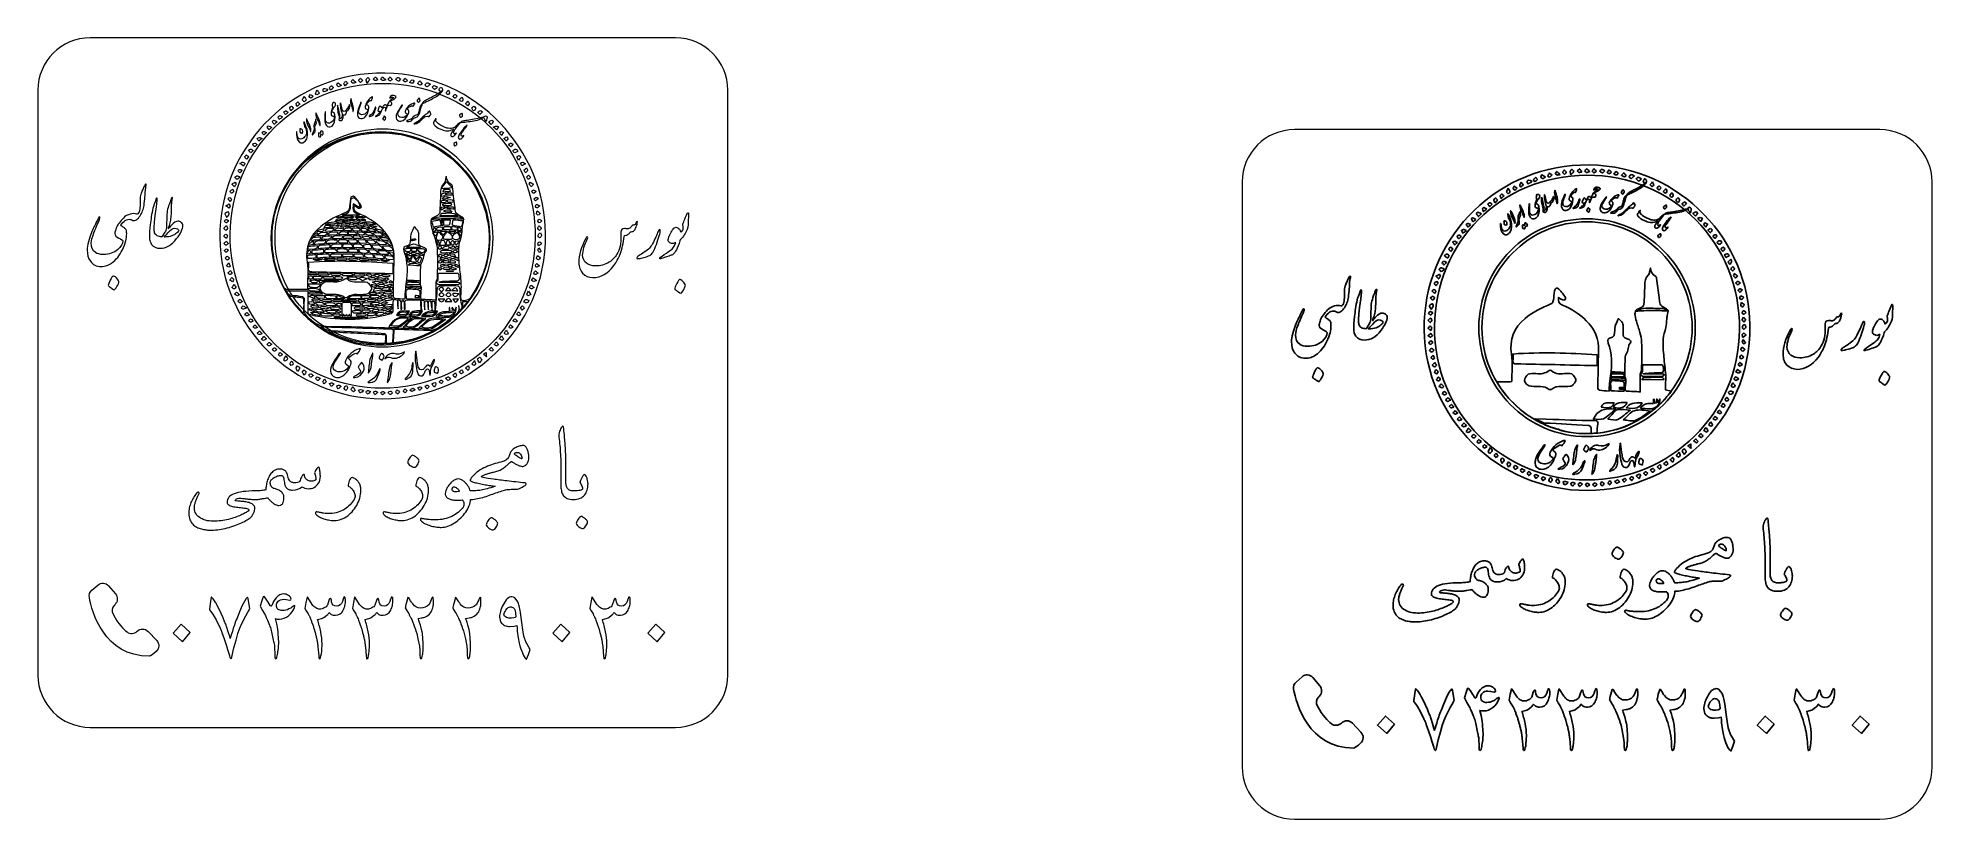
# Model space of a CAD drawing. Header units: millimetres. Extents: x -20 to 89, y -25 to 20.
import ezdxf

# ---------------------------------------------------------------- set-up
doc = ezdxf.new("R2010")
doc.units = ezdxf.units.MM
doc.header["$MEASUREMENT"] = 0
doc.layers.add('Layer 1', color=7, linetype='Continuous')

msp = doc.modelspace()

# ---------------------------------------------------------------- linework, layer by layer
at = {"layer": 'Layer 1', "color": 250, "lineweight": 18}
for points in [[(-16.8, 19.8), (-16.8, 19.8), (16.8, 19.8), (16.8, 19.8), (18.4523, 19.8), (19.8, 18.4523), (19.8, 16.8), (19.8, 16.8), (19.8, -16.8), (19.8, -16.8), (19.8, -18.4523), (18.4523, -19.8), (16.8, -19.8), (16.8, -19.8), (-16.8, -19.8), (-16.8, -19.8), (-18.4523, -19.8), (-19.8, -18.4523), (-19.8, -16.8), (-19.8, -16.8), (-19.8, 16.8), (-19.8, 16.8), (-19.8, 18.4523), (-18.4523, 19.8), (-16.8, 19.8)], [(52.3255, 14.5272), (52.3255, 14.5272), (85.9255, 14.5272), (85.9255, 14.5272), (87.5778, 14.5272), (88.9255, 13.1795), (88.9255, 11.5272), (88.9255, 11.5272), (88.9255, -22.0728), (88.9255, -22.0728), (88.9255, -23.7251), (87.5778, -25.0728), (85.9255, -25.0728), (85.9255, -25.0728), (52.3255, -25.0728), (52.3255, -25.0728), (50.6732, -25.0728), (49.3255, -23.7251), (49.3255, -22.0728), (49.3255, -22.0728), (49.3255, 11.5272), (49.3255, 11.5272), (49.3255, 13.1795), (50.6732, 14.5272), (52.3255, 14.5272)]]:
    msp.add_open_spline(points, degree=3, knots=[0, 0, 0, 0, 0.125, 0.125, 0.125, 0.25, 0.25, 0.25, 0.375, 0.375, 0.375, 0.5, 0.5, 0.5, 0.625, 0.625, 0.625, 0.75, 0.75, 0.75, 0.875, 0.875, 0.875, 1, 1, 1, 1], dxfattribs=at)
at = {"layer": 'Layer 1', "color": 250, "lineweight": 9}
for points, knots in [([(-0.0177, -0.9246), (-5.1485, -0.9182), (-9.3028, 3.2749), (-9.354, 8.3319), (-9.4048, 13.335), (-5.4456, 17.5948), (-0.3634, 17.7705), (5.0573, 17.9578), (9.0349, 13.7217), (9.3245, 9.0382), (9.6667, 3.4989), (5.2404, -0.9288), (-0.0177, -0.9246)], [0, 0, 0, 0, 0.25, 0.25, 0.25, 0.5, 0.5, 0.5, 0.75, 0.75, 0.75, 1, 1, 1, 1]), ([(-1.5354, 17.2322), (-1.619, 17.3116), (-1.6684, 17.3581), (-1.7178, 17.4047), (-1.7477, 17.3729), (-1.8007, 17.3415), (-1.801, 17.3098), (-1.801, 17.2717), (-1.7626, 17.211), (-1.7287, 17.2008), (-1.6846, 17.1877), (-1.6289, 17.2145), (-1.5354, 17.2322)], [0, 0, 0, 0, 0.25, 0.25, 0.25, 0.5, 0.5, 0.5, 0.75, 0.75, 0.75, 1, 1, 1, 1]), ([(-1.28, 17.2279), (-1.2299, 17.2869), (-1.1681, 17.3352), (-1.1759, 17.3556), (-1.1949, 17.4036), (-1.2475, 17.4382), (-1.2863, 17.4784), (-1.3216, 17.4378), (-1.3749, 17.4019), (-1.3854, 17.356), (-1.3918, 17.3288), (-1.3304, 17.2862), (-1.28, 17.2279)], [0, 0, 0, 0, 0.25, 0.25, 0.25, 0.5, 0.5, 0.5, 0.75, 0.75, 0.75, 1, 1, 1, 1]), ([(-0.9127, 17.2015), (-0.7995, 17.3401), (-0.748, 17.3828), (-0.755, 17.398), (-0.778, 17.4474), (-0.8224, 17.4865), (-0.8587, 17.5296), (-0.8926, 17.4876), (-0.9455, 17.4498), (-0.9554, 17.4029), (-0.966, 17.3539), (-0.9349, 17.296), (-0.9127, 17.2015)], [0, 0, 0, 0, 0.25, 0.25, 0.25, 0.5, 0.5, 0.5, 0.75, 0.75, 0.75, 1, 1, 1, 1]), ([(-0.2837, 17.3821), (-0.3451, 17.4625), (-0.3804, 17.5088), (-0.4156, 17.555), (-0.4566, 17.5183), (-0.5067, 17.4865), (-0.5331, 17.441), (-0.5409, 17.4276), (-0.4887, 17.3546), (-0.4548, 17.3468), (-0.4114, 17.3366), (-0.3592, 17.3641), (-0.2837, 17.3821)], [0, 0, 0, 0, 0.25, 0.25, 0.25, 0.5, 0.5, 0.5, 0.75, 0.75, 0.75, 1, 1, 1, 1]), ([(0.1647, 17.3913), (0.0786, 17.4717), (0.0313, 17.5158), (-0.0152, 17.5596), (-0.0502, 17.5165), (-0.095, 17.4774), (-0.1126, 17.4287), (-0.1183, 17.4135), (-0.0523, 17.3546), (-0.0131, 17.3465), (0.0281, 17.338), (0.0768, 17.3669), (0.1647, 17.3913)], [0, 0, 0, 0, 0.25, 0.25, 0.25, 0.5, 0.5, 0.5, 0.75, 0.75, 0.75, 1, 1, 1, 1]), ([(0.4067, 17.3098), (0.4628, 17.3511), (0.5009, 17.3796), (0.5393, 17.4082), (0.4977, 17.4569), (0.4557, 17.5059), (0.4137, 17.555), (0.3785, 17.5126), (0.328, 17.4749), (0.3142, 17.4269), (0.3072, 17.4026), (0.3658, 17.3592), (0.4067, 17.3098)], [0, 0, 0, 0, 0.25, 0.25, 0.25, 0.5, 0.5, 0.5, 0.75, 0.75, 0.75, 1, 1, 1, 1]), ([(1.0357, 17.4343), (0.9514, 17.477), (0.8967, 17.5285), (0.8487, 17.5225), (0.8071, 17.5172), (0.7736, 17.447), (0.7365, 17.4057), (0.788, 17.3726), (0.8367, 17.3327), (0.8925, 17.3116), (0.9083, 17.3052), (0.945, 17.3546), (1.0357, 17.4343)], [0, 0, 0, 0, 0.25, 0.25, 0.25, 0.5, 0.5, 0.5, 0.75, 0.75, 0.75, 1, 1, 1, 1]), ([(1.4177, 17.3479), (1.3482, 17.41), (1.308, 17.4463), (1.2675, 17.4823), (1.2339, 17.4371), (1.1941, 17.3948), (1.1715, 17.3444), (1.1673, 17.3348), (1.2301, 17.2735), (1.2608, 17.2745), (1.3045, 17.2756), (1.3472, 17.3123), (1.4177, 17.3479)], [0, 0, 0, 0, 0.25, 0.25, 0.25, 0.5, 0.5, 0.5, 0.75, 0.75, 0.75, 1, 1, 1, 1]), ([(1.5394, 17.2371), (1.6223, 17.217), (1.6763, 17.1877), (1.7187, 17.1994), (1.7508, 17.2082), (1.7966, 17.2802), (1.7871, 17.3045), (1.7719, 17.3433), (1.7017, 17.398), (1.6788, 17.3881), (1.6329, 17.3687), (1.6029, 17.3108), (1.5394, 17.2371)], [0, 0, 0, 0, 0.25, 0.25, 0.25, 0.5, 0.5, 0.5, 0.75, 0.75, 0.75, 1, 1, 1, 1]), ([(-0.0248, -0.321), (4.7857, -0.3411), (8.7022, 3.4805), (8.7474, 8.3094), (8.7943, 13.286), (4.9356, 17.187), (-0.0078, 17.1814), (-4.9577, 17.1757), (-8.7084, 13.3202), (-8.7613, 8.5288), (-8.8174, 3.4869), (-4.7806, -0.3326), (-0.0248, -0.321)], [0, 0, 0, 0, 0.25, 0.25, 0.25, 0.5, 0.5, 0.5, 0.75, 0.75, 0.75, 1, 1, 1, 1]), ([(-4.523, 16.4529), (-4.5781, 16.3142), (-4.6141, 16.2677), (-4.6074, 16.2282), (-4.6007, 16.1897), (-4.5502, 16.159), (-4.5192, 16.1248), (-4.4796, 16.1629), (-4.4119, 16.1982), (-4.4087, 16.2391), (-4.4049, 16.286), (-4.4578, 16.3379), (-4.523, 16.4529)], [0, 0, 0, 0, 0.25, 0.25, 0.25, 0.5, 0.5, 0.5, 0.75, 0.75, 0.75, 1, 1, 1, 1]), ([(-3.9974, 16.4525), (-4.0761, 16.4998), (-4.1226, 16.528), (-4.1696, 16.5559), (-4.1946, 16.5129), (-4.2405, 16.4681), (-4.238, 16.4264), (-4.2362, 16.3936), (-4.1692, 16.3344), (-4.1413, 16.3396), (-4.0962, 16.3485), (-4.0595, 16.4003), (-3.9974, 16.4525)], [0, 0, 0, 0, 0.25, 0.25, 0.25, 0.5, 0.5, 0.5, 0.75, 0.75, 0.75, 1, 1, 1, 1]), ([(-3.7727, 16.7866), (-3.8083, 16.7101), (-3.8425, 16.6557), (-3.8563, 16.5965), (-3.8609, 16.5757), (-3.8006, 16.5174), (-3.7967, 16.5196), (-3.7434, 16.552), (-3.6951, 16.5922), (-3.6453, 16.6303), (-3.6806, 16.6734), (-3.7159, 16.7171), (-3.7727, 16.7866)], [0, 0, 0, 0, 0.25, 0.25, 0.25, 0.5, 0.5, 0.5, 0.75, 0.75, 0.75, 1, 1, 1, 1]), ([(-3.2418, 16.7538), (-3.2418, 16.7538), (-3.162, 16.8561), (-3.162, 16.8561), (-3.2178, 16.8713), (-3.2728, 16.8949), (-3.3289, 16.8984), (-3.3645, 16.9009), (-3.433, 16.873), (-3.433, 16.8579), (-3.4337, 16.806), (-3.4111, 16.7538), (-3.397, 16.7016), (-3.3451, 16.7189), (-3.2936, 16.7365), (-3.2418, 16.7538)], [0, 0, 0, 0, 0.2, 0.2, 0.2, 0.4, 0.4, 0.4, 0.6, 0.6, 0.6, 0.8, 0.8, 0.8, 1, 1, 1, 1]), ([(-3.0008, 16.8046), (-2.932, 16.8596), (-2.859, 16.89), (-2.8516, 16.9316), (-2.8452, 16.9701), (-2.9094, 17.0205), (-2.9426, 17.0657), (-2.9835, 17.0191), (-3.0329, 16.9775), (-3.0608, 16.9242), (-3.071, 16.9048), (-3.0294, 16.8582), (-3.0008, 16.8046)], [0, 0, 0, 0, 0.25, 0.25, 0.25, 0.5, 0.5, 0.5, 0.75, 0.75, 0.75, 1, 1, 1, 1]), ([(-2.3806, 17.0851), (-2.4695, 17.1429), (-2.526, 17.1796), (-2.5824, 17.2167), (-2.6018, 17.1778), (-2.6438, 17.1345), (-2.636, 17.102), (-2.6258, 17.0583), (-2.5814, 16.9948), (-2.5461, 16.9909), (-2.5052, 16.9866), (-2.4582, 17.0378), (-2.3806, 17.0851)], [0, 0, 0, 0, 0.25, 0.25, 0.25, 0.5, 0.5, 0.5, 0.75, 0.75, 0.75, 1, 1, 1, 1]), ([(-2.1637, 17.0523), (-2.0952, 17.114), (-2.0504, 17.1542), (-2.0056, 17.1944), (-2.0501, 17.2346), (-2.0942, 17.2752), (-2.1383, 17.3154), (-2.1735, 17.2622), (-2.2159, 17.2121), (-2.2392, 17.1542), (-2.2459, 17.1366), (-2.1989, 17.0981), (-2.1637, 17.0523)], [0, 0, 0, 0, 0.25, 0.25, 0.25, 0.5, 0.5, 0.5, 0.75, 0.75, 0.75, 1, 1, 1, 1]), ([(-1.718, 15.5684), (-1.7218, 15.5902), (-1.7264, 15.6121), (-1.7293, 15.634), (-1.7405, 15.7247), (-1.7659, 15.8111), (-1.7987, 15.8947), (-1.8503, 16.0259), (-1.8675, 16.1614), (-1.8467, 16.3025), (-1.8457, 16.3099), (-1.8421, 16.3166), (-1.84, 16.3237), (-1.84, 16.3237), (-1.833, 16.3237), (-1.833, 16.3237), (-1.8301, 16.3166), (-1.827, 16.3096), (-1.8249, 16.3021), (-1.7889, 16.1759), (-1.7529, 16.0492), (-1.7166, 15.9229), (-1.6904, 15.8326), (-1.6777, 15.7405), (-1.6873, 15.646), (-1.6901, 15.6195), (-1.6982, 15.5934), (-1.7039, 15.567), (-1.7088, 15.5673), (-1.7134, 15.568), (-1.718, 15.5684)], [0, 0, 0, 0, 0.1, 0.1, 0.1, 0.2, 0.2, 0.2, 0.3, 0.3, 0.3, 0.4, 0.4, 0.4, 0.5, 0.5, 0.5, 0.6, 0.6, 0.6, 0.7, 0.7, 0.7, 0.8, 0.8, 0.8, 0.9, 0.9, 0.9, 1, 1, 1, 1]), ([(-1.2451, 16.1006), (-1.2469, 16.0844), (-1.2462, 16.0668), (-1.2515, 16.0516), (-1.2751, 15.9821), (-1.3033, 15.914), (-1.3256, 15.8435), (-1.3485, 15.7687), (-1.3718, 15.6932), (-1.3862, 15.6156), (-1.4102, 15.4886), (-1.3453, 15.3965), (-1.2289, 15.3866), (-1.0804, 15.3736), (-0.9668, 15.4399), (-0.8874, 15.5785), (-0.8849, 15.5835), (-0.8825, 15.5884), (-0.8804, 15.5937), (-0.8479, 15.6628), (-0.8546, 15.6808), (-0.9216, 15.7006), (-0.9954, 15.7225), (-1.0215, 15.7652), (-1.0098, 15.8495), (-0.9961, 15.9521), (-0.9544, 16.0414), (-0.9012, 16.1246), (-0.8416, 16.2181), (-0.7731, 16.3017), (-0.6849, 16.3635), (-0.662, 16.3793), (-0.6377, 16.3934), (-0.6126, 16.4051), (-0.5904, 16.4157), (-0.5766, 16.4044), (-0.5844, 16.379), (-0.602, 16.3211), (-0.6235, 16.2647), (-0.6447, 16.2082), (-0.6511, 16.1917), (-0.6634, 16.1892), (-0.6786, 16.2012), (-0.6856, 16.2065), (-0.6983, 16.2075), (-0.7071, 16.2047), (-0.7255, 16.1984), (-0.7445, 16.191), (-0.7608, 16.1797), (-0.8225, 16.1366), (-0.873, 16.0809), (-0.9114, 16.0124), (-0.9354, 15.9701), (-0.9294, 15.9422), (-0.8874, 15.9292), (-0.819, 15.908), (-0.7975, 15.86), (-0.8024, 15.7867), (-0.8162, 15.5835), (-0.8659, 15.3983), (-1.0081, 15.2568), (-1.0807, 15.1845), (-1.1665, 15.1552), (-1.2631, 15.1647), (-1.3637, 15.1742), (-1.4339, 15.249), (-1.4515, 15.364), (-1.4706, 15.4843), (-1.4529, 15.6008), (-1.4141, 15.7122), (-1.3714, 15.8357), (-1.3213, 15.956), (-1.2741, 16.0774), (-1.2702, 16.0872), (-1.2621, 16.0954), (-1.2557, 16.1045), (-1.2522, 16.1031), (-1.2487, 16.1021), (-1.2451, 16.1006)], [0, 0, 0, 0, 0.03846154, 0.03846154, 0.03846154, 0.07692308, 0.07692308, 0.07692308, 0.11538462, 0.11538462, 0.11538462, 0.15384615, 0.15384615, 0.15384615, 0.19230769, 0.19230769, 0.19230769, 0.23076923, 0.23076923, 0.23076923, 0.26923077, 0.26923077, 0.26923077, 0.30769231, 0.30769231, 0.30769231, 0.34615385, 0.34615385, 0.34615385, 0.38461538, 0.38461538, 0.38461538, 0.42307692, 0.42307692, 0.42307692, 0.46153846, 0.46153846, 0.46153846, 0.5, 0.5, 0.5, 0.53846154, 0.53846154, 0.53846154, 0.57692308, 0.57692308, 0.57692308, 0.61538462, 0.61538462, 0.61538462, 0.65384615, 0.65384615, 0.65384615, 0.69230769, 0.69230769, 0.69230769, 0.73076923, 0.73076923, 0.73076923, 0.76923077, 0.76923077, 0.76923077, 0.80769231, 0.80769231, 0.80769231, 0.84615385, 0.84615385, 0.84615385, 0.88461538, 0.88461538, 0.88461538, 0.92307692, 0.92307692, 0.92307692, 0.96153846, 0.96153846, 0.96153846, 1, 1, 1, 1]), ([(0.4285, 16.1645), (0.4511, 16.1381), (0.4716, 16.1155), (0.4906, 16.0915), (0.5315, 16.0404), (0.5192, 15.9617), (0.4648, 15.9303), (0.4511, 15.9225), (0.4317, 15.9218), (0.4158, 15.9243), (0.3322, 15.9373), (0.2751, 15.9074), (0.238, 15.8213), (0.2154, 15.7687), (0.1996, 15.7126), (0.1802, 15.6579), (0.1749, 15.6431), (0.1706, 15.6276), (0.1639, 15.6135), (0.1615, 15.6078), (0.1541, 15.605), (0.1488, 15.6011), (0.1459, 15.6082), (0.1403, 15.6156), (0.141, 15.6223), (0.1449, 15.6562), (0.1537, 15.6897), (0.1541, 15.7232), (0.1541, 15.7472), (0.1481, 15.7747), (0.1368, 15.7948), (0.1177, 15.8294), (0.0757, 15.834), (0.0472, 15.8082), (0.0348, 15.7969), (0.0246, 15.7825), (0.0144, 15.7684), (0.0048, 15.7553), (-0.0015, 15.7384), (-0.0128, 15.7274), (-0.0608, 15.6805), (-0.0813, 15.6191), (-0.0999, 15.5535), (-0.1148, 15.501), (-0.1395, 15.4512), (-0.1645, 15.4032), (-0.1751, 15.3828), (-0.1959, 15.3641), (-0.2157, 15.3549), (-0.2732, 15.3288), (-0.3324, 15.3076), (-0.3913, 15.2854), (-0.3977, 15.2829), (-0.4055, 15.2847), (-0.4125, 15.2847), (-0.415, 15.2882), (-0.4174, 15.2918), (-0.4203, 15.2956), (-0.41, 15.3038), (-0.4002, 15.3115), (-0.3899, 15.3193), (-0.3402, 15.3591), (-0.2901, 15.3986), (-0.2404, 15.4385), (-0.1963, 15.4741), (-0.167, 15.5218), (-0.1493, 15.586), (-0.1634, 15.5821), (-0.1737, 15.5796), (-0.1832, 15.5764), (-0.2132, 15.5655), (-0.2393, 15.5754), (-0.2615, 15.598), (-0.277, 15.6135), (-0.2855, 15.634), (-0.2767, 15.6565), (-0.2531, 15.7169), (-0.2319, 15.7789), (-0.2026, 15.8361), (-0.1733, 15.8932), (-0.1186, 15.8904), (-0.0858, 15.8347), (-0.076, 15.8177), (-0.0703, 15.7973), (-0.0597, 15.7719), (-0.0393, 15.7923), (-0.0185, 15.8096), (-0.0015, 15.8308), (0.0179, 15.8555), (0.0316, 15.8862), (0.0525, 15.9098), (0.0701, 15.9303), (0.0913, 15.9504), (0.1149, 15.9599), (0.1438, 15.9723), (0.172, 15.9589), (0.1922, 15.9306), (0.1999, 15.9193), (0.207, 15.9074), (0.2176, 15.8904), (0.2602, 15.9617), (0.3043, 16.0284), (0.3421, 16.0989), (0.377, 16.1635), (0.4155, 16.2227), (0.4726, 16.2633), (0.5139, 16.2933), (0.5583, 16.318), (0.6014, 16.3448), (0.612, 16.3515), (0.6229, 16.3582), (0.6391, 16.3684), (0.5788, 16.39), (0.5238, 16.4034), (0.468, 16.3882), (0.4511, 16.3836), (0.4384, 16.3617), (0.4239, 16.3476), (0.4155, 16.3395), (0.4077, 16.331), (0.3996, 16.3226), (0.3975, 16.3243), (0.3954, 16.3257), (0.3932, 16.3272), (0.3936, 16.3342), (0.3915, 16.3427), (0.3943, 16.348), (0.4162, 16.3868), (0.4363, 16.4277), (0.4624, 16.4633), (0.4825, 16.4912), (0.516, 16.5), (0.5463, 16.4954), (0.6074, 16.4866), (0.668, 16.4753), (0.7277, 16.4595), (0.7696, 16.4482), (0.7809, 16.4118), (0.7527, 16.3751), (0.7298, 16.3452), (0.6998, 16.3187), (0.6684, 16.2996), (0.6077, 16.2637), (0.5439, 16.2347), (0.4814, 16.2012), (0.4634, 16.1917), (0.4472, 16.1779), (0.4285, 16.1645)], [0, 0, 0, 0, 0.02040816, 0.02040816, 0.02040816, 0.04081633, 0.04081633, 0.04081633, 0.06122449, 0.06122449, 0.06122449, 0.08163265, 0.08163265, 0.08163265, 0.10204082, 0.10204082, 0.10204082, 0.12244898, 0.12244898, 0.12244898, 0.14285714, 0.14285714, 0.14285714, 0.16326531, 0.16326531, 0.16326531, 0.18367347, 0.18367347, 0.18367347, 0.20408163, 0.20408163, 0.20408163, 0.2244898, 0.2244898, 0.2244898, 0.24489796, 0.24489796, 0.24489796, 0.26530612, 0.26530612, 0.26530612, 0.28571429, 0.28571429, 0.28571429, 0.30612245, 0.30612245, 0.30612245, 0.32653061, 0.32653061, 0.32653061, 0.34693878, 0.34693878, 0.34693878, 0.36734694, 0.36734694, 0.36734694, 0.3877551, 0.3877551, 0.3877551, 0.40816327, 0.40816327, 0.40816327, 0.42857143, 0.42857143, 0.42857143, 0.44897959, 0.44897959, 0.44897959, 0.46938776, 0.46938776, 0.46938776, 0.48979592, 0.48979592, 0.48979592, 0.51020408, 0.51020408, 0.51020408, 0.53061224, 0.53061224, 0.53061224, 0.55102041, 0.55102041, 0.55102041, 0.57142857, 0.57142857, 0.57142857, 0.59183673, 0.59183673, 0.59183673, 0.6122449, 0.6122449, 0.6122449, 0.63265306, 0.63265306, 0.63265306, 0.65306122, 0.65306122, 0.65306122, 0.67346939, 0.67346939, 0.67346939, 0.69387755, 0.69387755, 0.69387755, 0.71428571, 0.71428571, 0.71428571, 0.73469388, 0.73469388, 0.73469388, 0.75510204, 0.75510204, 0.75510204, 0.7755102, 0.7755102, 0.7755102, 0.79591837, 0.79591837, 0.79591837, 0.81632653, 0.81632653, 0.81632653, 0.83673469, 0.83673469, 0.83673469, 0.85714286, 0.85714286, 0.85714286, 0.87755102, 0.87755102, 0.87755102, 0.89795918, 0.89795918, 0.89795918, 0.91836735, 0.91836735, 0.91836735, 0.93877551, 0.93877551, 0.93877551, 0.95918367, 0.95918367, 0.95918367, 0.97959184, 0.97959184, 0.97959184, 1, 1, 1, 1]), ([(2.1447, 16.2047), (2.1249, 16.1652), (2.0949, 16.1257), (2.0558, 16.0957), (2.0512, 16.0925), (2.0374, 16.096), (2.0325, 16.1017), (2.0131, 16.1232), (1.9958, 16.1465), (1.9778, 16.1694), (1.9662, 16.1846), (1.9662, 16.2011), (1.9767, 16.2163), (2.006, 16.2558), (2.035, 16.2946), (2.0656, 16.3327), (2.0706, 16.3387), (2.0829, 16.3426), (2.09, 16.3405), (2.1175, 16.3313), (2.1553, 16.2428), (2.1447, 16.2047)], [0, 0, 0, 0, 0.14285714, 0.14285714, 0.14285714, 0.28571429, 0.28571429, 0.28571429, 0.42857143, 0.42857143, 0.42857143, 0.57142857, 0.57142857, 0.57142857, 0.71428571, 0.71428571, 0.71428571, 0.85714286, 0.85714286, 0.85714286, 1, 1, 1, 1]), ([(2.2573, 17.1475), (2.2023, 17.2244), (2.1656, 17.2745), (2.1296, 17.325), (2.0806, 17.2752), (2.0316, 17.2251), (1.9829, 17.1754), (2.0404, 17.145), (2.0954, 17.1073), (2.1561, 17.0886), (2.1776, 17.0819), (2.2133, 17.1203), (2.2573, 17.1475)], [0, 0, 0, 0, 0.25, 0.25, 0.25, 0.5, 0.5, 0.5, 0.75, 0.75, 0.75, 1, 1, 1, 1]), ([(2.2756, 16.0262), (2.3091, 16.1024), (2.3631, 16.1511), (2.428, 16.186), (2.5476, 16.2503), (2.6672, 16.3152), (2.7882, 16.3762), (2.9557, 16.4609), (3.1156, 16.5603), (3.2725, 16.6651), (3.3156, 16.6937), (3.3565, 16.7265), (3.3985, 16.7572), (3.3985, 16.7572), (3.4077, 16.7452), (3.4077, 16.7452), (3.3999, 16.7321), (3.3925, 16.7184), (3.3837, 16.7064), (3.3166, 16.6178), (3.2369, 16.5455), (3.1473, 16.4873), (2.9501, 16.3579), (2.7434, 16.2503), (2.5328, 16.1511), (2.4573, 16.1158), (2.3832, 16.077), (2.3084, 16.04), (2.2975, 16.0347), (2.2865, 16.0308), (2.2756, 16.0262)], [0, 0, 0, 0, 0.1, 0.1, 0.1, 0.2, 0.2, 0.2, 0.3, 0.3, 0.3, 0.4, 0.4, 0.4, 0.5, 0.5, 0.5, 0.6, 0.6, 0.6, 0.7, 0.7, 0.7, 0.8, 0.8, 0.8, 0.9, 0.9, 0.9, 1, 1, 1, 1]), ([(2.7301, 17.1436), (2.6391, 17.1786), (2.5819, 17.2223), (2.5399, 17.2107), (2.4909, 17.1969), (2.4553, 17.1352), (2.4136, 17.0942), (2.4517, 17.0568), (2.4852, 16.9983), (2.529, 16.9895), (2.56, 16.9831), (2.6048, 17.0438), (2.7301, 17.1436)], [0, 0, 0, 0, 0.25, 0.25, 0.25, 0.5, 0.5, 0.5, 0.75, 0.75, 0.75, 1, 1, 1, 1]), ([(3.0663, 16.8872), (3.0843, 16.9182), (3.1019, 16.9489), (3.1195, 16.9796), (3.0582, 17.0085), (2.9992, 17.0516), (2.9354, 17.0607), (2.904, 17.065), (2.8634, 17.0068), (2.8271, 16.9768), (2.8712, 16.9306), (2.9103, 16.8769), (2.9622, 16.8434), (2.9802, 16.8318), (3.0306, 16.8713), (3.0663, 16.8872)], [0, 0, 0, 0, 0.2, 0.2, 0.2, 0.4, 0.4, 0.4, 0.6, 0.6, 0.6, 0.8, 0.8, 0.8, 1, 1, 1, 1]), ([(3.3901, 16.9323), (3.3612, 16.9471), (3.3326, 16.9616), (3.3037, 16.9761), (3.2783, 16.9238), (3.2331, 16.8709), (3.2342, 16.8191), (3.2349, 16.7785), (3.2938, 16.7393), (3.327, 16.6995), (3.3619, 16.7305), (3.4169, 16.7563), (3.4261, 16.7937), (3.4363, 16.8346), (3.4039, 16.8857), (3.3901, 16.9323)], [0, 0, 0, 0, 0.2, 0.2, 0.2, 0.4, 0.4, 0.4, 0.6, 0.6, 0.6, 0.8, 0.8, 0.8, 1, 1, 1, 1]), ([(3.7627, 16.7877), (3.7037, 16.721), (3.6455, 16.6829), (3.6385, 16.6367), (3.6339, 16.6074), (3.7009, 16.5524), (3.745, 16.5376), (3.7644, 16.5309), (3.8329, 16.5947), (3.8346, 16.6289), (3.8367, 16.6741), (3.7948, 16.7214), (3.7627, 16.7877)], [0, 0, 0, 0, 0.25, 0.25, 0.25, 0.5, 0.5, 0.5, 0.75, 0.75, 0.75, 1, 1, 1, 1]), ([(4.2699, 16.4469), (4.2107, 16.4966), (4.1631, 16.5584), (4.1398, 16.5506), (4.0921, 16.5344), (4.0576, 16.4801), (4.0174, 16.4416), (4.0579, 16.4042), (4.0943, 16.3499), (4.1415, 16.3368), (4.1669, 16.3298), (4.2117, 16.3947), (4.2699, 16.4469)], [0, 0, 0, 0, 0.25, 0.25, 0.25, 0.5, 0.5, 0.5, 0.75, 0.75, 0.75, 1, 1, 1, 1]), ([(4.5511, 16.3919), (4.4728, 16.3238), (4.4298, 16.286), (4.3871, 16.2486), (4.4231, 16.2091), (4.4534, 16.1587), (4.4982, 16.1354), (4.5127, 16.128), (4.5836, 16.1858), (4.5927, 16.2229), (4.603, 16.2634), (4.5719, 16.315), (4.5511, 16.3919)], [0, 0, 0, 0, 0.25, 0.25, 0.25, 0.5, 0.5, 0.5, 0.75, 0.75, 0.75, 1, 1, 1, 1]), ([(-4.3316, 5.3445), (-4.3316, 5.8539), (-4.2698, 6.3926), (-4.3457, 6.9122), (-4.4684, 7.7564), (-4.2162, 8.4239), (-3.5643, 8.9672), (-3.1233, 9.3344), (-2.6104, 9.5775), (-2.0791, 9.7916), (-2.0177, 9.8163), (-1.9556, 9.9006), (-1.9425, 9.9666), (-1.9037, 10.1581), (-1.8949, 10.3553), (-1.8642, 10.549), (-1.8392, 10.7099), (-1.7175, 10.7515), (-1.6127, 10.6488), (-1.4674, 10.5067), (-1.358, 10.3292), (-1.2419, 10.1613), (-1.2236, 10.1345), (-1.2342, 10.0576), (-1.2582, 10.041), (-1.2927, 10.0174), (-1.3594, 10.011), (-1.3993, 10.028), (-1.4815, 10.0622), (-1.5548, 10.1162), (-1.6402, 10.1673), (-1.666, 9.9585), (-1.6444, 9.8198), (-1.4127, 9.7239), (-0.9022, 9.5133), (-0.4397, 9.2176), (-0.0474, 8.8296), (0.4447, 8.3427), (0.6853, 7.7645), (0.6557, 7.0742), (0.6253, 6.3619), (0.6186, 5.6486), (0.6073, 4.9353), (0.607, 4.901), (0.661, 4.8397), (0.6959, 4.8351), (0.873, 4.81), (1.0522, 4.7998), (1.2476, 4.7829), (1.2561, 4.8866), (1.2635, 4.9801), (1.2716, 5.0739), (1.2896, 5.275), (1.2942, 5.4785), (1.3288, 5.6772), (1.4399, 6.3093), (1.4138, 6.9383), (1.2109, 7.5433), (1.1316, 7.7811), (1.2275, 7.803), (1.3958, 7.8548), (1.4582, 7.8746), (1.5415, 7.9367), (1.5524, 7.9917), (1.5877, 8.1628), (1.5754, 8.3442), (1.6156, 8.5142), (1.6498, 8.6585), (1.7316, 8.7922), (1.7987, 8.9456), (2.0036, 8.777), (2.1003, 8.6243), (2.0675, 8.4108), (2.0537, 8.3223), (2.0763, 8.2284), (2.0636, 8.1399), (2.0368, 7.9554), (2.0957, 7.8397), (2.2883, 7.7786), (2.4481, 7.7282), (2.6302, 7.6587), (2.4047, 7.4601), (2.3906, 7.4477), (2.4012, 7.4111), (2.3952, 7.3871), (2.3666, 7.277), (2.3412, 7.1655), (2.3038, 7.0583), (2.2675, 6.9549), (2.1843, 6.8572), (2.179, 6.7545), (2.1613, 6.3732), (2.1638, 5.9911), (2.1663, 5.6094), (2.1666, 5.5417), (2.2206, 5.4732), (2.2178, 5.4066), (2.21, 5.2203), (2.1839, 5.0344), (2.1716, 4.8481), (2.1701, 4.8259), (2.2089, 4.7825), (2.2315, 4.7807), (2.4968, 4.7628), (2.7628, 4.7508), (3.0419, 4.7363), (3.0419, 4.7363), (3.0419, 5.7752), (3.0419, 5.7752), (3.0725, 5.8609), (3.1202, 5.9343), (3.1212, 6.0081), (3.129, 6.5358), (3.135, 7.0636), (3.1233, 7.5906), (3.1191, 7.7776), (3.0757, 7.966), (3.0288, 8.1484), (2.9717, 8.3664), (2.8845, 8.5763), (2.8235, 8.7932), (2.7836, 8.9333), (2.7522, 9.0786), (2.7466, 9.2229), (2.7434, 9.2981), (2.7819, 9.4004), (2.839, 9.4466), (2.9233, 9.5147), (3.0479, 9.5327), (3.1413, 9.593), (3.1974, 9.629), (3.2585, 9.7027), (3.2627, 9.7634), (3.2877, 10.119), (3.3071, 10.476), (3.3071, 10.8323), (3.3068, 11.0715), (3.3375, 11.2831), (3.5294, 11.4585), (3.5827, 11.5075), (3.5805, 11.6155), (3.6017, 11.6966), (3.6151, 11.7495), (3.6243, 11.8038), (3.6352, 11.8571), (3.6726, 11.6402), (3.7231, 11.4514), (3.9548, 11.3618), (3.9792, 11.3523), (3.9901, 11.292), (3.9951, 11.2539), (4.042, 10.8849), (4.0758, 10.5141), (4.1344, 10.1472), (4.1658, 9.9493), (4.1171, 9.7232), (4.3803, 9.5965), (4.6865, 9.4491), (4.6742, 9.4279), (4.5937, 9.1069), (4.5782, 9.0437), (4.5793, 8.9774), (4.5726, 8.9121), (4.5556, 8.7495), (4.551, 8.5844), (4.5182, 8.4249), (4.4727, 8.202), (4.369, 7.9854), (4.3577, 7.7628), (4.3404, 7.423), (4.3725, 7.0801), (4.3986, 6.7394), (4.4251, 6.4), (4.4851, 6.0627), (4.5016, 5.723), (4.5158, 5.4348), (4.4882, 5.1448), (4.483, 4.8552), (4.4819, 4.8132), (4.4872, 4.7564), (4.5143, 4.7306), (4.587, 4.6615), (4.9225, 4.7282), (4.985, 4.8188), (6.0271, 6.3319), (6.3576, 7.9826), (5.9022, 9.7489), (4.956, 13.4174), (0.903, 15.3411), (-2.658, 13.8337), (-5.9466, 12.4413), (-7.3464, 8.5347), (-5.6594, 5.4507), (-5.6361, 5.4083), (-5.5871, 5.3498), (-5.549, 5.3491), (-5.1426, 5.3417), (-4.7362, 5.3445), (-4.3316, 5.3445)], [0, 0, 0, 0, 0.01515152, 0.01515152, 0.01515152, 0.03030303, 0.03030303, 0.03030303, 0.04545455, 0.04545455, 0.04545455, 0.06060606, 0.06060606, 0.06060606, 0.07575758, 0.07575758, 0.07575758, 0.09090909, 0.09090909, 0.09090909, 0.10606061, 0.10606061, 0.10606061, 0.12121212, 0.12121212, 0.12121212, 0.13636364, 0.13636364, 0.13636364, 0.15151515, 0.15151515, 0.15151515, 0.16666667, 0.16666667, 0.16666667, 0.18181818, 0.18181818, 0.18181818, 0.1969697, 0.1969697, 0.1969697, 0.21212121, 0.21212121, 0.21212121, 0.22727273, 0.22727273, 0.22727273, 0.24242424, 0.24242424, 0.24242424, 0.25757576, 0.25757576, 0.25757576, 0.27272727, 0.27272727, 0.27272727, 0.28787879, 0.28787879, 0.28787879, 0.3030303, 0.3030303, 0.3030303, 0.31818182, 0.31818182, 0.31818182, 0.33333333, 0.33333333, 0.33333333, 0.34848485, 0.34848485, 0.34848485, 0.36363636, 0.36363636, 0.36363636, 0.37878788, 0.37878788, 0.37878788, 0.39393939, 0.39393939, 0.39393939, 0.40909091, 0.40909091, 0.40909091, 0.42424242, 0.42424242, 0.42424242, 0.43939394, 0.43939394, 0.43939394, 0.45454545, 0.45454545, 0.45454545, 0.46969697, 0.46969697, 0.46969697, 0.48484848, 0.48484848, 0.48484848, 0.5, 0.5, 0.5, 0.51515152, 0.51515152, 0.51515152, 0.53030303, 0.53030303, 0.53030303, 0.54545455, 0.54545455, 0.54545455, 0.56060606, 0.56060606, 0.56060606, 0.57575758, 0.57575758, 0.57575758, 0.59090909, 0.59090909, 0.59090909, 0.60606061, 0.60606061, 0.60606061, 0.62121212, 0.62121212, 0.62121212, 0.63636364, 0.63636364, 0.63636364, 0.65151515, 0.65151515, 0.65151515, 0.66666667, 0.66666667, 0.66666667, 0.68181818, 0.68181818, 0.68181818, 0.6969697, 0.6969697, 0.6969697, 0.71212121, 0.71212121, 0.71212121, 0.72727273, 0.72727273, 0.72727273, 0.74242424, 0.74242424, 0.74242424, 0.75757576, 0.75757576, 0.75757576, 0.77272727, 0.77272727, 0.77272727, 0.78787879, 0.78787879, 0.78787879, 0.8030303, 0.8030303, 0.8030303, 0.81818182, 0.81818182, 0.81818182, 0.83333333, 0.83333333, 0.83333333, 0.84848485, 0.84848485, 0.84848485, 0.86363636, 0.86363636, 0.86363636, 0.87878788, 0.87878788, 0.87878788, 0.89393939, 0.89393939, 0.89393939, 0.90909091, 0.90909091, 0.90909091, 0.92424242, 0.92424242, 0.92424242, 0.93939394, 0.93939394, 0.93939394, 0.95454545, 0.95454545, 0.95454545, 0.96969697, 0.96969697, 0.96969697, 0.98484848, 0.98484848, 0.98484848, 1, 1, 1, 1]), ([(-5.7518, 15.2559), (-5.8209, 15.293), (-5.8639, 15.3321), (-5.9084, 15.3342), (-5.9394, 15.3356), (-5.9994, 15.2866), (-5.9998, 15.2594), (-6.0005, 15.2097), (-5.967, 15.1593), (-5.9476, 15.1088), (-5.8929, 15.1501), (-5.8378, 15.1914), (-5.7518, 15.2559)], [0, 0, 0, 0, 0.25, 0.25, 0.25, 0.5, 0.5, 0.5, 0.75, 0.75, 0.75, 1, 1, 1, 1]), ([(-5.4336, 15.5279), (-5.5009, 15.5653), (-5.5457, 15.6083), (-5.5909, 15.609), (-5.6219, 15.6094), (-5.6847, 15.5424), (-5.6791, 15.5201), (-5.666, 15.4718), (-5.6184, 15.4323), (-5.5849, 15.3893), (-5.5436, 15.4274), (-5.5024, 15.4651), (-5.4336, 15.5279)], [0, 0, 0, 0, 0.25, 0.25, 0.25, 0.5, 0.5, 0.5, 0.75, 0.75, 0.75, 1, 1, 1, 1]), ([(-5.2889, 15.6006), (-5.2141, 15.6792), (-5.1506, 15.717), (-5.1432, 15.7636), (-5.1376, 15.7974), (-5.2074, 15.8429), (-5.2438, 15.8835), (-5.2766, 15.8475), (-5.327, 15.8154), (-5.3362, 15.7738), (-5.3457, 15.7329), (-5.3133, 15.6824), (-5.2889, 15.6006)], [0, 0, 0, 0, 0.25, 0.25, 0.25, 0.5, 0.5, 0.5, 0.75, 0.75, 0.75, 1, 1, 1, 1]), ([(-4.9319, 15.8553), (-4.8539, 15.9195), (-4.8102, 15.9558), (-4.7665, 15.9922), (-4.8021, 16.0341), (-4.8377, 16.0765), (-4.8733, 16.1188), (-4.9079, 16.0881), (-4.9619, 16.0627), (-4.9714, 16.026), (-4.982, 15.9844), (-4.952, 15.9329), (-4.9319, 15.8553)], [0, 0, 0, 0, 0.25, 0.25, 0.25, 0.5, 0.5, 0.5, 0.75, 0.75, 0.75, 1, 1, 1, 1]), ([(-3.6128, 14.7626), (-3.6174, 14.7742), (-3.6234, 14.7855), (-3.6265, 14.7978), (-3.6523, 14.8966), (-3.6936, 14.988), (-3.7436, 15.0748), (-3.8114, 15.1926), (-3.8474, 15.321), (-3.8474, 15.4611), (-3.8474, 15.4695), (-3.8456, 15.478), (-3.8445, 15.4865), (-3.8424, 15.4868), (-3.8403, 15.4872), (-3.8382, 15.4879), (-3.8343, 15.4822), (-3.8301, 15.4769), (-3.8273, 15.4709), (-3.7712, 15.3475), (-3.7151, 15.224), (-3.6586, 15.1005), (-3.6216, 15.0183), (-3.5987, 14.9315), (-3.5948, 14.8395), (-3.5937, 14.8141), (-3.598, 14.7887), (-3.6001, 14.7633), (-3.6043, 14.7633), (-3.6085, 14.7629), (-3.6128, 14.7626)], [0, 0, 0, 0, 0.1, 0.1, 0.1, 0.2, 0.2, 0.2, 0.3, 0.3, 0.3, 0.4, 0.4, 0.4, 0.5, 0.5, 0.5, 0.6, 0.6, 0.6, 0.7, 0.7, 0.7, 0.8, 0.8, 0.8, 0.9, 0.9, 0.9, 1, 1, 1, 1]), ([(-3.2917, 15.5574), (-3.2903, 15.5348), (-3.2867, 15.5122), (-3.2874, 15.4896), (-3.2906, 15.382), (-3.2963, 15.2744), (-3.2984, 15.1665), (-3.2991, 15.1153), (-3.2917, 15.0649), (-3.2709, 15.0176), (-3.2282, 14.9213), (-3.164, 14.8821), (-3.0701, 14.9061), (-2.9579, 14.9347), (-2.868, 15.0007), (-2.813, 15.1164), (-2.7928, 15.1591), (-2.7812, 15.2039), (-2.7858, 15.2529), (-2.7886, 15.2808), (-2.7992, 15.2988), (-2.8264, 15.3016), (-2.8503, 15.3041), (-2.874, 15.3076), (-2.8973, 15.3125), (-2.9407, 15.3217), (-2.9597, 15.3422), (-2.9668, 15.3909), (-2.9826, 15.5023), (-2.9618, 15.6075), (-2.9205, 15.7084), (-2.9068, 15.7429), (-2.8888, 15.7754), (-2.874, 15.8092), (-2.8648, 15.8297), (-2.8595, 15.8491), (-2.8906, 15.8541), (-2.8973, 15.8551), (-2.9075, 15.8713), (-2.9068, 15.8802), (-2.9036, 15.9338), (-2.8983, 15.9874), (-2.8923, 16.0407), (-2.8895, 16.0671), (-2.8757, 16.0851), (-2.8496, 16.0834), (-2.8168, 16.0809), (-2.7837, 16.0798), (-2.7512, 16.0728), (-2.7244, 16.0668), (-2.711, 16.0428), (-2.7106, 16.0117), (-2.7099, 15.9514), (-2.7279, 15.8985), (-2.7622, 15.8523), (-2.7925, 15.8107), (-2.8274, 15.7715), (-2.8535, 15.7267), (-2.8793, 15.6826), (-2.8983, 15.6336), (-2.9167, 15.5852), (-2.928, 15.5549), (-2.9213, 15.5408), (-2.8913, 15.538), (-2.8059, 15.5298), (-2.7731, 15.4678), (-2.7586, 15.3866), (-2.7248, 15.1968), (-2.7378, 15.013), (-2.8281, 14.8433), (-2.8757, 14.7537), (-2.9474, 14.6994), (-3.0405, 14.6811), (-3.1326, 14.6624), (-3.2257, 14.723), (-3.2786, 14.8296), (-3.3259, 14.9248), (-3.3382, 15.0282), (-3.3368, 15.1323), (-3.3347, 15.2624), (-3.3227, 15.3926), (-3.3142, 15.5224), (-3.3135, 15.5351), (-3.3072, 15.5468), (-3.3037, 15.5588), (-3.3037, 15.5588), (-3.2917, 15.5574), (-3.2917, 15.5574)], [0, 0, 0, 0, 0.03448276, 0.03448276, 0.03448276, 0.06896552, 0.06896552, 0.06896552, 0.10344828, 0.10344828, 0.10344828, 0.13793103, 0.13793103, 0.13793103, 0.17241379, 0.17241379, 0.17241379, 0.20689655, 0.20689655, 0.20689655, 0.24137931, 0.24137931, 0.24137931, 0.27586207, 0.27586207, 0.27586207, 0.31034483, 0.31034483, 0.31034483, 0.34482759, 0.34482759, 0.34482759, 0.37931034, 0.37931034, 0.37931034, 0.4137931, 0.4137931, 0.4137931, 0.44827586, 0.44827586, 0.44827586, 0.48275862, 0.48275862, 0.48275862, 0.51724138, 0.51724138, 0.51724138, 0.55172414, 0.55172414, 0.55172414, 0.5862069, 0.5862069, 0.5862069, 0.62068966, 0.62068966, 0.62068966, 0.65517241, 0.65517241, 0.65517241, 0.68965517, 0.68965517, 0.68965517, 0.72413793, 0.72413793, 0.72413793, 0.75862069, 0.75862069, 0.75862069, 0.79310345, 0.79310345, 0.79310345, 0.82758621, 0.82758621, 0.82758621, 0.86206897, 0.86206897, 0.86206897, 0.89655172, 0.89655172, 0.89655172, 0.93103448, 0.93103448, 0.93103448, 0.96551724, 0.96551724, 0.96551724, 1, 1, 1, 1]), ([(-2.6032, 15.9294), (-2.5937, 15.8998), (-2.5817, 15.8705), (-2.5743, 15.8398), (-2.5432, 15.7156), (-2.5125, 15.5914), (-2.4836, 15.4666), (-2.4603, 15.3664), (-2.455, 15.2648), (-2.4758, 15.1632), (-2.4765, 15.1603), (-2.4755, 15.1575), (-2.4751, 15.1522), (-2.4423, 15.1561), (-2.4145, 15.1699), (-2.3919, 15.1953), (-2.3333, 15.2609), (-2.3153, 15.3381), (-2.3393, 15.4274), (-2.3682, 15.5354), (-2.3986, 15.6429), (-2.424, 15.7523), (-2.4483, 15.855), (-2.4437, 15.9604), (-2.4388, 16.0656), (-2.4384, 16.0684), (-2.4377, 16.0709), (-2.4307, 16.0747), (-2.4279, 16.0663), (-2.4247, 16.0578), (-2.4222, 16.049), (-2.3926, 15.9305), (-2.3629, 15.8119), (-2.333, 15.6934), (-2.3291, 15.6779), (-2.3227, 15.6631), (-2.3164, 15.6489), (-2.2966, 15.6048), (-2.2663, 15.5745), (-2.2204, 15.5766), (-2.1707, 15.5791), (-2.1294, 15.6017), (-2.104, 15.6521), (-2.0948, 15.6712), (-2.0867, 15.6916), (-2.0747, 15.7086), (-2.0666, 15.7199), (-2.0529, 15.7304), (-2.0402, 15.7333), (-2.013, 15.7396), (-2.0006, 15.7562), (-2.0003, 15.7858), (-2.0003, 15.7946), (-1.9992, 15.8031), (-1.9999, 15.8116), (-2.001, 15.8384), (-1.9918, 15.8525), (-1.9657, 15.8514), (-1.9421, 15.8507), (-1.9361, 15.8701), (-1.9343, 15.891), (-1.9326, 15.9149), (-1.9322, 15.9393), (-1.9311, 15.9636), (-1.929, 15.9643), (-1.9269, 15.965), (-1.9244, 15.9657), (-1.9209, 15.959), (-1.9163, 15.953), (-1.9142, 15.9463), (-1.8959, 15.8842), (-1.8934, 15.8204), (-1.923, 15.7647), (-1.9442, 15.7248), (-1.9685, 15.6874), (-1.9844, 15.644), (-1.9883, 15.6334), (-2.0045, 15.6243), (-2.0165, 15.6211), (-2.0476, 15.6133), (-2.0687, 15.5946), (-2.0793, 15.5615), (-2.0888, 15.5301), (-2.0991, 15.499), (-2.1093, 15.4676), (-2.1308, 15.4031), (-2.1883, 15.347), (-2.2737, 15.3837), (-2.2737, 15.3635), (-2.2737, 15.3441), (-2.2744, 15.3251), (-2.2762, 15.256), (-2.2871, 15.1896), (-2.3143, 15.1272), (-2.3474, 15.0506), (-2.4049, 15.0291), (-2.4755, 15.0612), (-2.5369, 15.0894), (-2.5305, 15.0972), (-2.5132, 15.1533), (-2.4928, 15.2182), (-2.5083, 15.2806), (-2.5249, 15.3427), (-2.546, 15.4225), (-2.5728, 15.5008), (-2.5912, 15.5816), (-2.6162, 15.6906), (-2.612, 15.8031), (-2.6113, 15.9146), (-2.6113, 15.9192), (-2.6095, 15.9234), (-2.6081, 15.928), (-2.6067, 15.9283), (-2.605, 15.9291), (-2.6032, 15.9294)], [0, 0, 0, 0, 0.02631579, 0.02631579, 0.02631579, 0.05263158, 0.05263158, 0.05263158, 0.07894737, 0.07894737, 0.07894737, 0.10526316, 0.10526316, 0.10526316, 0.13157895, 0.13157895, 0.13157895, 0.15789474, 0.15789474, 0.15789474, 0.18421053, 0.18421053, 0.18421053, 0.21052632, 0.21052632, 0.21052632, 0.23684211, 0.23684211, 0.23684211, 0.26315789, 0.26315789, 0.26315789, 0.28947368, 0.28947368, 0.28947368, 0.31578947, 0.31578947, 0.31578947, 0.34210526, 0.34210526, 0.34210526, 0.36842105, 0.36842105, 0.36842105, 0.39473684, 0.39473684, 0.39473684, 0.42105263, 0.42105263, 0.42105263, 0.44736842, 0.44736842, 0.44736842, 0.47368421, 0.47368421, 0.47368421, 0.5, 0.5, 0.5, 0.52631579, 0.52631579, 0.52631579, 0.55263158, 0.55263158, 0.55263158, 0.57894737, 0.57894737, 0.57894737, 0.60526316, 0.60526316, 0.60526316, 0.63157895, 0.63157895, 0.63157895, 0.65789474, 0.65789474, 0.65789474, 0.68421053, 0.68421053, 0.68421053, 0.71052632, 0.71052632, 0.71052632, 0.73684211, 0.73684211, 0.73684211, 0.76315789, 0.76315789, 0.76315789, 0.78947368, 0.78947368, 0.78947368, 0.81578947, 0.81578947, 0.81578947, 0.84210526, 0.84210526, 0.84210526, 0.86842105, 0.86842105, 0.86842105, 0.89473684, 0.89473684, 0.89473684, 0.92105263, 0.92105263, 0.92105263, 0.94736842, 0.94736842, 0.94736842, 0.97368421, 0.97368421, 0.97368421, 1, 1, 1, 1]), ([(-0.4021, 15.809), (-0.4088, 15.7748), (-0.4127, 15.7416), (-0.4219, 15.7102), (-0.4494, 15.6181), (-0.4772, 15.5261), (-0.5083, 15.4351), (-0.5295, 15.373), (-0.5714, 15.3328), (-0.63, 15.3158), (-0.6752, 15.3021), (-0.7207, 15.2894), (-0.7662, 15.2777), (-0.7739, 15.2756), (-0.7835, 15.2805), (-0.7919, 15.2827), (-0.7887, 15.2918), (-0.7873, 15.3024), (-0.782, 15.3095), (-0.7757, 15.3193), (-0.7662, 15.3268), (-0.7573, 15.3342), (-0.7457, 15.3437), (-0.7337, 15.3529), (-0.7214, 15.3606), (-0.6032, 15.4336), (-0.5245, 15.5412), (-0.4818, 15.6831), (-0.4684, 15.7268), (-0.4511, 15.7691), (-0.4346, 15.8115), (-0.4314, 15.8189), (-0.4208, 15.8228), (-0.4141, 15.8284), (-0.4099, 15.8221), (-0.406, 15.8157), (-0.4021, 15.809)], [0, 0, 0, 0, 0.08333333, 0.08333333, 0.08333333, 0.16666667, 0.16666667, 0.16666667, 0.25, 0.25, 0.25, 0.33333333, 0.33333333, 0.33333333, 0.41666667, 0.41666667, 0.41666667, 0.5, 0.5, 0.5, 0.58333333, 0.58333333, 0.58333333, 0.66666667, 0.66666667, 0.66666667, 0.75, 0.75, 0.75, 0.83333333, 0.83333333, 0.83333333, 0.91666667, 0.91666667, 0.91666667, 1, 1, 1, 1]), ([(0.1655, 15.2068), (0.157, 15.1574), (0.1355, 15.1105), (0.1045, 15.0696), (0.1006, 15.0646), (0.0854, 15.065), (0.0783, 15.0692), (0.0575, 15.0819), (0.0388, 15.0985), (0.0184, 15.1123), (-0.0031, 15.1271), (-0.0074, 15.1472), (0.0021, 15.1705), (0.0194, 15.2139), (0.0374, 15.2566), (0.0572, 15.2982), (0.0611, 15.3063), (0.0741, 15.3148), (0.0829, 15.3141), (0.1101, 15.3126), (0.1655, 15.2403), (0.1655, 15.2068)], [0, 0, 0, 0, 0.14285714, 0.14285714, 0.14285714, 0.28571429, 0.28571429, 0.28571429, 0.42857143, 0.42857143, 0.42857143, 0.57142857, 0.57142857, 0.57142857, 0.71428571, 0.71428571, 0.71428571, 0.85714286, 0.85714286, 0.85714286, 1, 1, 1, 1]), ([(1.1304, 15.9416), (1.1248, 15.9265), (1.122, 15.9092), (1.1131, 15.8961), (1.074, 15.8358), (1.0313, 15.778), (0.9932, 15.7162), (0.9537, 15.6506), (0.9138, 15.5843), (0.8817, 15.5137), (0.8292, 15.397), (0.8722, 15.2883), (0.9837, 15.2463), (1.1195, 15.1952), (1.2412, 15.2234), (1.3477, 15.3285), (1.3661, 15.3465), (1.3798, 15.3698), (1.3936, 15.3924), (1.4052, 15.4121), (1.401, 15.4305), (1.382, 15.4432), (1.3689, 15.4516), (1.3555, 15.4605), (1.3425, 15.4696), (1.286, 15.5074), (1.2715, 15.5571), (1.2966, 15.6249), (1.3206, 15.6894), (1.3569, 15.7455), (1.4003, 15.7952), (1.4945, 15.9032), (1.6032, 15.9886), (1.7337, 16.0358), (1.7594, 16.045), (1.7862, 16.0514), (1.8134, 16.0556), (1.8374, 16.0595), (1.8441, 16.0475), (1.8349, 16.0221), (1.83, 16.0087), (1.8243, 15.9956), (1.8166, 15.9847), (1.7944, 15.9512), (1.7714, 15.9184), (1.7474, 15.8863), (1.7337, 15.8679), (1.7182, 15.8527), (1.6984, 15.8813), (1.6949, 15.8866), (1.6846, 15.8898), (1.6779, 15.8894), (1.6575, 15.8877), (1.6367, 15.8866), (1.6176, 15.8799), (1.5481, 15.8563), (1.4864, 15.8168), (1.4328, 15.7617), (1.4003, 15.7279), (1.3996, 15.6989), (1.437, 15.6742), (1.4984, 15.6344), (1.5079, 15.5818), (1.4864, 15.5127), (1.4261, 15.3204), (1.3347, 15.1553), (1.1647, 15.0593), (1.0779, 15.0103), (0.9879, 15.0064), (0.8965, 15.0431), (0.8013, 15.0809), (0.7512, 15.1733), (0.7604, 15.2894), (0.7702, 15.4111), (0.814, 15.5183), (0.8771, 15.615), (0.947, 15.7219), (1.0232, 15.8238), (1.0973, 15.9272), (1.1036, 15.936), (1.1131, 15.9416), (1.1213, 15.9487), (1.1241, 15.9462), (1.1273, 15.9438), (1.1304, 15.9416)], [0, 0, 0, 0, 0.03571429, 0.03571429, 0.03571429, 0.07142857, 0.07142857, 0.07142857, 0.10714286, 0.10714286, 0.10714286, 0.14285714, 0.14285714, 0.14285714, 0.17857143, 0.17857143, 0.17857143, 0.21428571, 0.21428571, 0.21428571, 0.25, 0.25, 0.25, 0.28571429, 0.28571429, 0.28571429, 0.32142857, 0.32142857, 0.32142857, 0.35714286, 0.35714286, 0.35714286, 0.39285714, 0.39285714, 0.39285714, 0.42857143, 0.42857143, 0.42857143, 0.46428571, 0.46428571, 0.46428571, 0.5, 0.5, 0.5, 0.53571429, 0.53571429, 0.53571429, 0.57142857, 0.57142857, 0.57142857, 0.60714286, 0.60714286, 0.60714286, 0.64285714, 0.64285714, 0.64285714, 0.67857143, 0.67857143, 0.67857143, 0.71428571, 0.71428571, 0.71428571, 0.75, 0.75, 0.75, 0.78571429, 0.78571429, 0.78571429, 0.82142857, 0.82142857, 0.82142857, 0.85714286, 0.85714286, 0.85714286, 0.89285714, 0.89285714, 0.89285714, 0.92857143, 0.92857143, 0.92857143, 0.96428571, 0.96428571, 0.96428571, 1, 1, 1, 1]), ([(2.2673, 16.0228), (2.2546, 15.9801), (2.2412, 15.9378), (2.2296, 15.8947), (2.2014, 15.7917), (2.1746, 15.688), (2.146, 15.585), (2.1213, 15.4954), (2.0885, 15.4097), (2.0331, 15.3363), (1.9904, 15.2795), (1.94, 15.2368), (1.8722, 15.2248), (1.7974, 15.2114), (1.7346, 15.1758), (1.6909, 15.1052), (1.6888, 15.102), (1.6863, 15.0996), (1.6842, 15.0967), (1.6239, 15.011), (1.5438, 14.981), (1.4485, 14.9969), (1.4182, 15.0022), (1.3882, 15.0078), (1.3579, 15.0135), (1.3579, 15.0135), (1.3547, 15.0223), (1.3547, 15.0223), (1.3639, 15.0304), (1.372, 15.041), (1.3826, 15.0463), (1.4041, 15.0572), (1.4267, 15.0664), (1.4496, 15.0745), (1.4849, 15.0872), (1.5209, 15.0996), (1.5572, 15.1101), (1.6175, 15.1281), (1.668, 15.1606), (1.7061, 15.2174), (1.7572, 15.2922), (1.8246, 15.3373), (1.9086, 15.3599), (2.0172, 15.3885), (2.0109, 15.3832), (2.0451, 15.5007), (2.067, 15.5751), (2.0864, 15.651), (2.1012, 15.7275), (2.1199, 15.8217), (2.1654, 15.8975), (2.2183, 15.9699), (2.2328, 15.9889), (2.2472, 16.008), (2.2617, 16.027), (2.2638, 16.0256), (2.2656, 16.0242), (2.2673, 16.0228)], [0, 0, 0, 0, 0.05263158, 0.05263158, 0.05263158, 0.10526316, 0.10526316, 0.10526316, 0.15789474, 0.15789474, 0.15789474, 0.21052632, 0.21052632, 0.21052632, 0.26315789, 0.26315789, 0.26315789, 0.31578947, 0.31578947, 0.31578947, 0.36842105, 0.36842105, 0.36842105, 0.42105263, 0.42105263, 0.42105263, 0.47368421, 0.47368421, 0.47368421, 0.52631579, 0.52631579, 0.52631579, 0.57894737, 0.57894737, 0.57894737, 0.63157895, 0.63157895, 0.63157895, 0.68421053, 0.68421053, 0.68421053, 0.73684211, 0.73684211, 0.73684211, 0.78947368, 0.78947368, 0.78947368, 0.84210526, 0.84210526, 0.84210526, 0.89473684, 0.89473684, 0.89473684, 0.94736842, 0.94736842, 0.94736842, 1, 1, 1, 1]), ([(1.7878, 14.8652), (1.7966, 14.8726), (1.8054, 14.8818), (1.8153, 14.8874), (1.8414, 14.9016), (1.8678, 14.9157), (1.895, 14.927), (2.0075, 14.9746), (2.1039, 15.048), (2.1889, 15.1432), (2.2499, 15.2116), (2.3138, 15.2773), (2.3808, 15.3386), (2.4224, 15.3771), (2.4714, 15.4046), (2.5173, 15.4378), (2.5328, 15.4487), (2.5494, 15.4593), (2.5625, 15.4734), (2.5932, 15.5059), (2.6217, 15.5411), (2.6514, 15.5747), (2.6605, 15.5849), (2.6697, 15.5941), (2.6806, 15.6057), (2.7138, 15.5531), (2.7396, 15.4999), (2.7537, 15.4409), (2.7565, 15.43), (2.753, 15.4127), (2.7466, 15.4039), (2.7163, 15.3647), (2.6852, 15.3259), (2.6517, 15.2903), (2.6433, 15.2808), (2.6221, 15.2776), (2.6097, 15.2822), (2.5085, 15.3182), (2.4224, 15.2861), (2.3455, 15.2138), (2.2968, 15.1679), (2.2485, 15.1217), (2.2037, 15.0709), (2.1014, 14.9548), (1.9758, 14.8906), (1.8343, 14.8603), (1.8202, 14.8571), (1.8058, 14.8557), (1.7913, 14.8536), (1.7902, 14.8575), (1.7888, 14.8613), (1.7878, 14.8652)], [0, 0, 0, 0, 0.05882353, 0.05882353, 0.05882353, 0.11764706, 0.11764706, 0.11764706, 0.17647059, 0.17647059, 0.17647059, 0.23529412, 0.23529412, 0.23529412, 0.29411765, 0.29411765, 0.29411765, 0.35294118, 0.35294118, 0.35294118, 0.41176471, 0.41176471, 0.41176471, 0.47058824, 0.47058824, 0.47058824, 0.52941176, 0.52941176, 0.52941176, 0.58823529, 0.58823529, 0.58823529, 0.64705882, 0.64705882, 0.64705882, 0.70588235, 0.70588235, 0.70588235, 0.76470588, 0.76470588, 0.76470588, 0.82352941, 0.82352941, 0.82352941, 0.88235294, 0.88235294, 0.88235294, 0.94117647, 0.94117647, 0.94117647, 1, 1, 1, 1]), ([(4.5652, 15.3115), (4.5356, 15.2802), (4.4957, 15.2533), (4.4505, 15.2382), (4.4449, 15.2364), (4.4329, 15.2456), (4.4297, 15.2526), (4.4174, 15.2794), (4.4054, 15.307), (4.3976, 15.3359), (4.3948, 15.3482), (4.3994, 15.3705), (4.4082, 15.3775), (4.4456, 15.4075), (4.4858, 15.4343), (4.526, 15.4604), (4.532, 15.4647), (4.5454, 15.4636), (4.5514, 15.4587), (4.5751, 15.4403), (4.5864, 15.344), (4.5652, 15.3115)], [0, 0, 0, 0, 0.14285714, 0.14285714, 0.14285714, 0.28571429, 0.28571429, 0.28571429, 0.42857143, 0.42857143, 0.42857143, 0.57142857, 0.57142857, 0.57142857, 0.71428571, 0.71428571, 0.71428571, 0.85714286, 0.85714286, 0.85714286, 1, 1, 1, 1]), ([(4.4481, 14.9455), (4.4858, 14.9818), (4.5306, 15.0044), (4.5793, 15.0147), (4.6629, 15.0326), (4.7476, 15.0485), (4.8322, 15.0609), (5.1116, 15.1021), (5.3914, 15.1413), (5.6655, 15.2168), (5.6891, 15.2231), (5.7128, 15.2274), (5.7364, 15.2323), (5.7375, 15.2298), (5.7385, 15.227), (5.7392, 15.2246), (5.7325, 15.2186), (5.7258, 15.2122), (5.7188, 15.2073), (5.5978, 15.1212), (5.4637, 15.0725), (5.3233, 15.0506), (5.0492, 15.0079), (4.7744, 14.9737), (4.4996, 14.936), (4.4833, 14.9335), (4.4668, 14.9349), (4.4502, 14.9342), (4.4495, 14.9381), (4.4488, 14.9416), (4.4481, 14.9455)], [0, 0, 0, 0, 0.1, 0.1, 0.1, 0.2, 0.2, 0.2, 0.3, 0.3, 0.3, 0.4, 0.4, 0.4, 0.5, 0.5, 0.5, 0.6, 0.6, 0.6, 0.7, 0.7, 0.7, 0.8, 0.8, 0.8, 0.9, 0.9, 0.9, 1, 1, 1, 1]), ([(4.8866, 16.1661), (4.8235, 16.092), (4.7589, 16.0486), (4.7614, 16.0091), (4.7631, 15.9706), (4.8344, 15.9364), (4.875, 15.9001), (4.9039, 15.9382), (4.9519, 15.9735), (4.9568, 16.0144), (4.9617, 16.0521), (4.9215, 16.0959), (4.8866, 16.1661)], [0, 0, 0, 0, 0.25, 0.25, 0.25, 0.5, 0.5, 0.5, 0.75, 0.75, 0.75, 1, 1, 1, 1]), ([(5.1981, 15.608), (5.2246, 15.6203), (5.2514, 15.6323), (5.2782, 15.6447), (5.2944, 15.6909), (5.33, 15.7413), (5.3216, 15.783), (5.3138, 15.8211), (5.2588, 15.85), (5.2246, 15.8828), (5.1882, 15.8429), (5.1247, 15.8041), (5.1226, 15.7625), (5.1205, 15.7121), (5.1706, 15.6595), (5.1981, 15.608)], [0, 0, 0, 0, 0.2, 0.2, 0.2, 0.4, 0.4, 0.4, 0.6, 0.6, 0.6, 0.8, 0.8, 0.8, 1, 1, 1, 1]), ([(5.717, 15.5597), (5.6691, 15.5963), (5.6285, 15.6433), (5.6137, 15.6362), (5.5551, 15.6076), (5.505, 15.5628), (5.4518, 15.5237), (5.4902, 15.4813), (5.5283, 15.4387), (5.5671, 15.396), (5.6105, 15.4432), (5.6535, 15.4905), (5.717, 15.5597)], [0, 0, 0, 0, 0.25, 0.25, 0.25, 0.5, 0.5, 0.5, 0.75, 0.75, 0.75, 1, 1, 1, 1]), ([(5.9326, 14.9987), (5.9668, 15.1533), (5.9933, 15.2079), (5.9841, 15.2556), (5.9781, 15.2877), (5.916, 15.3367), (5.8892, 15.3311), (5.8472, 15.3219), (5.7774, 15.2612), (5.7837, 15.2429), (5.8042, 15.179), (5.8522, 15.1236), (5.9326, 14.9987)], [0, 0, 0, 0, 0.25, 0.25, 0.25, 0.5, 0.5, 0.5, 0.75, 0.75, 0.75, 1, 1, 1, 1]), ([(-6.6789, 14.3567), (-6.7537, 14.3916), (-6.7981, 14.4265), (-6.8443, 14.429), (-6.8715, 14.4308), (-6.9304, 14.3683), (-6.9251, 14.3567), (-6.9036, 14.3073), (-6.8634, 14.2664), (-6.8295, 14.2219), (-6.7893, 14.2583), (-6.7487, 14.2942), (-6.6789, 14.3567)], [0, 0, 0, 0, 0.25, 0.25, 0.25, 0.5, 0.5, 0.5, 0.75, 0.75, 0.75, 1, 1, 1, 1]), ([(-6.3698, 14.6594), (-6.4517, 14.6989), (-6.5032, 14.7338), (-6.5596, 14.7462), (-6.5826, 14.7511), (-6.6436, 14.6925), (-6.6408, 14.6869), (-6.6111, 14.6294), (-6.572, 14.5768), (-6.5353, 14.5228), (-6.4915, 14.5588), (-6.4478, 14.5948), (-6.3698, 14.6594)], [0, 0, 0, 0, 0.25, 0.25, 0.25, 0.5, 0.5, 0.5, 0.75, 0.75, 0.75, 1, 1, 1, 1]), ([(6.1414, 8.2701), (6.1467, 4.8912), (3.3332, 2.155), (-0.1515, 2.1494), (-3.6175, 2.1434), (-6.4267, 4.8965), (-6.4302, 8.3029), (-6.4341, 11.662), (-3.6066, 14.395), (-0.1254, 14.3971), (3.3357, 14.3996), (6.1364, 11.661), (6.1414, 8.2701)], [0, 0, 0, 0, 0.25, 0.25, 0.25, 0.5, 0.5, 0.5, 0.75, 0.75, 0.75, 1, 1, 1, 1]), ([(6.3266, 8.3051), (6.3266, 6.5793), (5.6152, 5.0164), (4.4653, 3.8853), (3.3158, 2.7546), (1.728, 2.0551), (-0.0257, 2.0551), (-1.7792, 2.0551), (-3.367, 2.7547), (-4.5166, 3.8854), (-5.6665, 5.0165), (-6.3779, 6.5793), (-6.3779, 8.3051), (-6.3779, 10.0311), (-5.6665, 11.5937), (-4.5166, 12.7248), (-3.3671, 13.8555), (-1.7791, 14.555), (-0.0257, 14.555), (1.728, 14.555), (3.3159, 13.8555), (4.4654, 12.7249), (5.6153, 11.5938), (6.3266, 10.0311), (6.3266, 8.3051)], [0, 0, 0, 0, 0.125, 0.125, 0.125, 0.25, 0.25, 0.25, 0.375, 0.375, 0.375, 0.5, 0.5, 0.5, 0.625, 0.625, 0.625, 0.75, 0.75, 0.75, 0.875, 0.875, 0.875, 1, 1, 1, 1]), ([(-6.0583, 14.9811), (-6.1416, 15.0164), (-6.2033, 15.0502), (-6.2693, 15.0647), (-6.2869, 15.0686), (-6.3441, 14.9998), (-6.337, 14.9832), (-6.3127, 14.9236), (-6.2689, 14.8717), (-6.2322, 14.8167), (-6.1807, 14.8654), (-6.1292, 14.9141), (-6.0583, 14.9811)], [0, 0, 0, 0, 0.25, 0.25, 0.25, 0.5, 0.5, 0.5, 0.75, 0.75, 0.75, 1, 1, 1, 1]), ([(4.3339, 4.0189), (5.4488, 5.1156), (6.1386, 6.6312), (6.1386, 8.3051), (6.1386, 9.9791), (5.4489, 11.4946), (4.334, 12.5913), (3.2187, 13.6883), (1.6772, 14.367), (-0.0257, 14.367), (-1.7284, 14.367), (-3.2699, 13.6883), (-4.3852, 12.5912), (-5.5001, 11.4945), (-6.1899, 9.979), (-6.1899, 8.3051), (-6.1899, 6.6312), (-5.5001, 5.1157), (-4.3852, 4.019), (-3.2698, 2.9219), (-1.7284, 2.2431), (-0.0257, 2.2431), (1.6772, 2.2431), (3.2186, 2.9218), (4.3339, 4.0189)], [0, 0, 0, 0, 0.125, 0.125, 0.125, 0.25, 0.25, 0.25, 0.375, 0.375, 0.375, 0.5, 0.5, 0.5, 0.625, 0.625, 0.625, 0.75, 0.75, 0.75, 0.875, 0.875, 0.875, 1, 1, 1, 1]), ([(-4.9521, 14.4261), (-4.9475, 14.4103), (-4.9401, 14.3944), (-4.939, 14.3785), (-4.933, 14.2931), (-4.9235, 14.2092), (-4.8963, 14.1284), (-4.8536, 14.0018), (-4.769, 13.9531), (-4.6525, 13.9915), (-4.503, 14.0413), (-4.3301, 14.2438), (-4.3954, 14.5034), (-4.4098, 14.5616), (-4.4405, 14.6159), (-4.4687, 14.6685), (-4.5146, 14.7546), (-4.5298, 14.8484), (-4.5375, 14.9454), (-4.5382, 14.955), (-4.5347, 14.9645), (-4.5326, 14.9786), (-4.5255, 14.9708), (-4.521, 14.968), (-4.5188, 14.9634), (-4.4762, 14.8685), (-4.4289, 14.7754), (-4.3922, 14.6777), (-4.3195, 14.4836), (-4.2977, 14.2829), (-4.3492, 14.0776), (-4.3731, 13.9816), (-4.419, 13.9002), (-4.4913, 13.8381), (-4.631, 13.7178), (-4.7862, 13.7516), (-4.8744, 13.9231), (-4.9401, 14.0511), (-4.9609, 14.1912), (-4.9651, 14.3358), (-4.9658, 14.3612), (-4.9651, 14.387), (-4.9644, 14.4124), (-4.9644, 14.4159), (-4.9623, 14.4191), (-4.9612, 14.4226), (-4.9584, 14.424), (-4.9552, 14.4251), (-4.9521, 14.4261)], [0, 0, 0, 0, 0.0625, 0.0625, 0.0625, 0.125, 0.125, 0.125, 0.1875, 0.1875, 0.1875, 0.25, 0.25, 0.25, 0.3125, 0.3125, 0.3125, 0.375, 0.375, 0.375, 0.4375, 0.4375, 0.4375, 0.5, 0.5, 0.5, 0.5625, 0.5625, 0.5625, 0.625, 0.625, 0.625, 0.6875, 0.6875, 0.6875, 0.75, 0.75, 0.75, 0.8125, 0.8125, 0.8125, 0.875, 0.875, 0.875, 0.9375, 0.9375, 0.9375, 1, 1, 1, 1]), ([(-4.7624, 14.5793), (-4.7254, 14.5712), (-4.695, 14.5659), (-4.6657, 14.5571), (-4.6361, 14.5479), (-4.6153, 14.5257), (-4.6072, 14.4918), (-4.5959, 14.4463), (-4.5955, 14.4004), (-4.6082, 14.3549), (-4.6135, 14.3352), (-4.6231, 14.3239), (-4.6435, 14.3288), (-4.6742, 14.3359), (-4.7053, 14.3415), (-4.7359, 14.35), (-4.743, 14.3521), (-4.7529, 14.3623), (-4.7532, 14.3694), (-4.7571, 14.4371), (-4.7596, 14.5049), (-4.7624, 14.5793)], [0, 0, 0, 0, 0.14285714, 0.14285714, 0.14285714, 0.28571429, 0.28571429, 0.28571429, 0.42857143, 0.42857143, 0.42857143, 0.57142857, 0.57142857, 0.57142857, 0.71428571, 0.71428571, 0.71428571, 0.85714286, 0.85714286, 0.85714286, 1, 1, 1, 1]), ([(-4.1473, 14.4258), (-4.1518, 14.4374), (-4.1578, 14.4484), (-4.161, 14.4607), (-4.1868, 14.5598), (-4.228, 14.6509), (-4.2781, 14.7376), (-4.3462, 14.8555), (-4.3819, 14.9839), (-4.3822, 15.1239), (-4.3822, 15.1324), (-4.3804, 15.1409), (-4.3794, 15.1493), (-4.3773, 15.15), (-4.3752, 15.1504), (-4.373, 15.1511), (-4.3692, 15.1458), (-4.3649, 15.1405), (-4.3621, 15.1345), (-4.3053, 15.0103), (-4.2489, 14.8862), (-4.1924, 14.7616), (-4.1557, 14.6801), (-4.1332, 14.5941), (-4.1296, 14.5031), (-4.1282, 14.4777), (-4.1324, 14.4523), (-4.1346, 14.4269), (-4.1388, 14.4265), (-4.143, 14.4261), (-4.1473, 14.4258)], [0, 0, 0, 0, 0.1, 0.1, 0.1, 0.2, 0.2, 0.2, 0.3, 0.3, 0.3, 0.4, 0.4, 0.4, 0.5, 0.5, 0.5, 0.6, 0.6, 0.6, 0.7, 0.7, 0.7, 0.8, 0.8, 0.8, 0.9, 0.9, 0.9, 1, 1, 1, 1]), ([(-3.8489, 15.115), (-3.845, 15.1072), (-3.8383, 15.0995), (-3.8373, 15.091), (-3.8292, 15.0296), (-3.8189, 14.9679), (-3.8161, 14.9061), (-3.8151, 14.8811), (-3.8256, 14.8504), (-3.8401, 14.831), (-3.898, 14.7544), (-3.9142, 14.6698), (-3.8937, 14.5742), (-3.8884, 14.5491), (-3.8874, 14.5234), (-3.8849, 14.498), (-3.8778, 14.4267), (-3.8948, 14.365), (-3.9456, 14.3177), (-3.9756, 14.2898), (-4.0063, 14.2634), (-4.038, 14.238), (-4.0447, 14.2323), (-4.0564, 14.2341), (-4.0659, 14.2327), (-4.0652, 14.2433), (-4.0676, 14.2553), (-4.0638, 14.2641), (-4.0387, 14.3219), (-4.014, 14.3801), (-3.9865, 14.4369), (-3.954, 14.5036), (-3.9371, 14.5721), (-3.9498, 14.6493), (-3.9562, 14.6871), (-3.9548, 14.7262), (-3.9572, 14.765), (-3.9604, 14.8162), (-3.9463, 14.862), (-3.9219, 14.9044), (-3.9131, 14.9195), (-3.9054, 14.9354), (-3.8951, 14.9495), (-3.8697, 14.9852), (-3.8584, 15.0254), (-3.8613, 15.0709), (-3.862, 15.0853), (-3.8588, 15.0998), (-3.8577, 15.1143), (-3.8549, 15.1143), (-3.8517, 15.1146), (-3.8489, 15.115)], [0, 0, 0, 0, 0.05882353, 0.05882353, 0.05882353, 0.11764706, 0.11764706, 0.11764706, 0.17647059, 0.17647059, 0.17647059, 0.23529412, 0.23529412, 0.23529412, 0.29411765, 0.29411765, 0.29411765, 0.35294118, 0.35294118, 0.35294118, 0.41176471, 0.41176471, 0.41176471, 0.47058824, 0.47058824, 0.47058824, 0.52941176, 0.52941176, 0.52941176, 0.58823529, 0.58823529, 0.58823529, 0.64705882, 0.64705882, 0.64705882, 0.70588235, 0.70588235, 0.70588235, 0.76470588, 0.76470588, 0.76470588, 0.82352941, 0.82352941, 0.82352941, 0.88235294, 0.88235294, 0.88235294, 0.94117647, 0.94117647, 0.94117647, 1, 1, 1, 1]), ([(-3.5537, 14.2541), (-3.5561, 14.2163), (-3.5565, 14.1832), (-3.5607, 14.1507), (-3.5653, 14.1158), (-3.5756, 14.1091), (-3.6062, 14.1154), (-3.6281, 14.12), (-3.6503, 14.1228), (-3.6712, 14.1302), (-3.68, 14.1334), (-3.6916, 14.1465), (-3.692, 14.1556), (-3.6948, 14.2075), (-3.6944, 14.2597), (-3.6951, 14.3116), (-3.6955, 14.3341), (-3.6839, 14.343), (-3.6655, 14.3387), (-3.6366, 14.332), (-3.608, 14.3229), (-3.5766, 14.314), (-3.5756, 14.3475), (-3.5752, 14.3814), (-3.5734, 14.4149), (-3.5713, 14.4527), (-3.5643, 14.4587), (-3.5297, 14.4537), (-3.4545, 14.4428), (-3.4246, 14.4029), (-3.4302, 14.3197), (-3.4316, 14.2989), (-3.4359, 14.2788), (-3.4387, 14.2583), (-3.4422, 14.234), (-3.4556, 14.2276), (-3.4757, 14.2332), (-3.5015, 14.2403), (-3.5269, 14.247), (-3.5537, 14.2541)], [0, 0, 0, 0, 0.07692308, 0.07692308, 0.07692308, 0.15384615, 0.15384615, 0.15384615, 0.23076923, 0.23076923, 0.23076923, 0.30769231, 0.30769231, 0.30769231, 0.38461538, 0.38461538, 0.38461538, 0.46153846, 0.46153846, 0.46153846, 0.53846154, 0.53846154, 0.53846154, 0.61538462, 0.61538462, 0.61538462, 0.69230769, 0.69230769, 0.69230769, 0.76923077, 0.76923077, 0.76923077, 0.84615385, 0.84615385, 0.84615385, 0.92307692, 0.92307692, 0.92307692, 1, 1, 1, 1]), ([(3.0652, 15.1581), (3.062, 15.1489), (3.0599, 15.1387), (3.0557, 15.1298), (3.0289, 15.0748), (3.0338, 15.0222), (3.073, 14.9785), (3.109, 14.9383), (3.1474, 14.8995), (3.1901, 14.8684), (3.3404, 14.7577), (3.4998, 14.667), (3.6776, 14.6225), (3.7852, 14.5957), (3.8939, 14.5837), (4.0025, 14.6112), (4.0791, 14.6303), (4.1444, 14.674), (4.1966, 14.7368), (4.2587, 14.8116), (4.3334, 14.8663), (4.4107, 14.9178), (4.4174, 14.922), (4.4248, 14.9238), (4.4322, 14.927), (4.434, 14.9249), (4.4354, 14.9228), (4.4372, 14.9203), (4.4312, 14.9122), (4.4259, 14.9033), (4.4199, 14.8956), (4.3352, 14.7898), (4.2481, 14.686), (4.1662, 14.577), (4.1271, 14.5245), (4.0974, 14.4627), (4.0657, 14.4038), (4.0579, 14.3894), (4.0572, 14.3689), (4.0576, 14.3513), (4.06, 14.2927), (4.1084, 14.2634), (4.1546, 14.2916), (4.1673, 14.299), (4.1782, 14.31), (4.1902, 14.3184), (4.1983, 14.3244), (4.2072, 14.329), (4.2156, 14.3343), (4.2177, 14.3326), (4.2191, 14.3308), (4.2213, 14.3294), (4.2191, 14.3223), (4.2184, 14.3142), (4.2146, 14.3086), (4.168, 14.2422), (4.1151, 14.1844), (4.0473, 14.1449), (4.0353, 14.1378), (4.0223, 14.1322), (4.0092, 14.1283), (3.9429, 14.1089), (3.8921, 14.1558), (3.8981, 14.2317), (3.9031, 14.2909), (3.9263, 14.3421), (3.9577, 14.389), (3.9941, 14.443), (4.0311, 14.4959), (4.0678, 14.5492), (4.0689, 14.5513), (4.0689, 14.5541), (4.071, 14.5622), (4.0555, 14.5555), (4.0428, 14.5516), (4.0311, 14.5453), (3.8152, 14.4306), (3.5972, 14.4423), (3.3764, 14.5294), (3.2437, 14.5816), (3.1199, 14.6511), (3.007, 14.7439), (2.9858, 14.7612), (2.9657, 14.7809), (2.9477, 14.8025), (2.8987, 14.861), (2.8909, 14.9157), (2.9273, 14.9834), (2.9573, 15.0392), (2.9943, 15.0907), (3.0289, 15.1429), (3.0356, 15.1528), (3.0476, 15.1584), (3.0574, 15.1662), (3.0596, 15.1633), (3.0624, 15.1609), (3.0652, 15.1581)], [0, 0, 0, 0, 0.03125, 0.03125, 0.03125, 0.0625, 0.0625, 0.0625, 0.09375, 0.09375, 0.09375, 0.125, 0.125, 0.125, 0.15625, 0.15625, 0.15625, 0.1875, 0.1875, 0.1875, 0.21875, 0.21875, 0.21875, 0.25, 0.25, 0.25, 0.28125, 0.28125, 0.28125, 0.3125, 0.3125, 0.3125, 0.34375, 0.34375, 0.34375, 0.375, 0.375, 0.375, 0.40625, 0.40625, 0.40625, 0.4375, 0.4375, 0.4375, 0.46875, 0.46875, 0.46875, 0.5, 0.5, 0.5, 0.53125, 0.53125, 0.53125, 0.5625, 0.5625, 0.5625, 0.59375, 0.59375, 0.59375, 0.625, 0.625, 0.625, 0.65625, 0.65625, 0.65625, 0.6875, 0.6875, 0.6875, 0.71875, 0.71875, 0.71875, 0.75, 0.75, 0.75, 0.78125, 0.78125, 0.78125, 0.8125, 0.8125, 0.8125, 0.84375, 0.84375, 0.84375, 0.875, 0.875, 0.875, 0.90625, 0.90625, 0.90625, 0.9375, 0.9375, 0.9375, 0.96875, 0.96875, 0.96875, 1, 1, 1, 1]), ([(4.8391, 14.7777), (4.8172, 14.7449), (4.7957, 14.7114), (4.7731, 14.6793), (4.6951, 14.5685), (4.6158, 14.4585), (4.5382, 14.347), (4.5216, 14.3226), (4.5082, 14.2944), (4.4969, 14.2662), (4.4905, 14.2496), (4.4884, 14.2292), (4.4898, 14.2112), (4.4934, 14.1554), (4.5403, 14.1272), (4.5844, 14.1537), (4.6059, 14.1671), (4.626, 14.1833), (4.6468, 14.1981), (4.6489, 14.1963), (4.6511, 14.1942), (4.6532, 14.1918), (4.6507, 14.1851), (4.6496, 14.1769), (4.6454, 14.1713), (4.5992, 14.105), (4.5463, 14.0468), (4.4785, 14.0076), (4.4376, 13.9843), (4.3946, 13.9727), (4.3561, 14.0104), (4.3184, 14.0471), (4.3254, 14.0958), (4.3381, 14.1424), (4.3565, 14.2112), (4.3953, 14.2673), (4.4341, 14.3219), (4.511, 14.4309), (4.5886, 14.5403), (4.6726, 14.643), (4.7163, 14.6969), (4.7742, 14.7368), (4.826, 14.7827), (4.8278, 14.7841), (4.831, 14.7834), (4.8331, 14.7837), (4.8352, 14.7816), (4.837, 14.7798), (4.8391, 14.7777)], [0, 0, 0, 0, 0.0625, 0.0625, 0.0625, 0.125, 0.125, 0.125, 0.1875, 0.1875, 0.1875, 0.25, 0.25, 0.25, 0.3125, 0.3125, 0.3125, 0.375, 0.375, 0.375, 0.4375, 0.4375, 0.4375, 0.5, 0.5, 0.5, 0.5625, 0.5625, 0.5625, 0.625, 0.625, 0.625, 0.6875, 0.6875, 0.6875, 0.75, 0.75, 0.75, 0.8125, 0.8125, 0.8125, 0.875, 0.875, 0.875, 0.9375, 0.9375, 0.9375, 1, 1, 1, 1]), ([(6.3587, 15.0051), (6.3182, 15.033), (6.2811, 15.076), (6.261, 15.0689), (6.1975, 15.0474), (6.1404, 15.0069), (6.0808, 14.974), (6.0808, 14.974), (6.2222, 14.822), (6.2222, 14.822), (6.2617, 14.8749), (6.3012, 14.9278), (6.3587, 15.0051)], [0, 0, 0, 0, 0.25, 0.25, 0.25, 0.5, 0.5, 0.5, 0.75, 0.75, 0.75, 1, 1, 1, 1]), ([(6.3383, 14.6788), (6.424, 14.6043), (6.4766, 14.5595), (6.5284, 14.5144), (6.5284, 14.5144), (6.63, 14.6901), (6.63, 14.6901), (6.5863, 14.7066), (6.5429, 14.7363), (6.4995, 14.7359), (6.4551, 14.7356), (6.411, 14.7063), (6.3383, 14.6788)], [0, 0, 0, 0, 0.25, 0.25, 0.25, 0.5, 0.5, 0.5, 0.75, 0.75, 0.75, 1, 1, 1, 1]), ([(6.8212, 14.1856), (6.8653, 14.2664), (6.8925, 14.3161), (6.9197, 14.3659), (6.8742, 14.3888), (6.8293, 14.4265), (6.7831, 14.4283), (6.7567, 14.4294), (6.6988, 14.3616), (6.7052, 14.3433), (6.7232, 14.2935), (6.7683, 14.2537), (6.8212, 14.1856)], [0, 0, 0, 0, 0.25, 0.25, 0.25, 0.5, 0.5, 0.5, 0.75, 0.75, 0.75, 1, 1, 1, 1]), ([(-7.8413, 13.0782), (-7.8801, 13.0253), (-7.9355, 12.9798), (-7.9277, 12.954), (-7.9125, 12.9054), (-7.8607, 12.8683), (-7.8243, 12.8263), (-7.8243, 12.8263), (-7.7016, 12.9734), (-7.7016, 12.9734), (-7.7407, 13.0031), (-7.7799, 13.0324), (-7.8413, 13.0782)], [0, 0, 0, 0, 0.25, 0.25, 0.25, 0.5, 0.5, 0.5, 0.75, 0.75, 0.75, 1, 1, 1, 1]), ([(-7.4377, 13.3301), (-7.5033, 13.3654), (-7.5453, 13.4052), (-7.5873, 13.4056), (-7.63, 13.4059), (-7.6726, 13.3668), (-7.7153, 13.3449), (-7.6733, 13.2945), (-7.6321, 13.2444), (-7.5904, 13.1943), (-7.5492, 13.2306), (-7.5082, 13.2673), (-7.4377, 13.3301)], [0, 0, 0, 0, 0.25, 0.25, 0.25, 0.5, 0.5, 0.5, 0.75, 0.75, 0.75, 1, 1, 1, 1]), ([(-7.2084, 13.6702), (-7.2694, 13.7097), (-7.311, 13.7556), (-7.3558, 13.7591), (-7.3887, 13.7615), (-7.4603, 13.6959), (-7.4553, 13.6825), (-7.4373, 13.6338), (-7.3985, 13.5661), (-7.3594, 13.5601), (-7.3227, 13.5548), (-7.2754, 13.618), (-7.2084, 13.6702)], [0, 0, 0, 0, 0.25, 0.25, 0.25, 0.5, 0.5, 0.5, 0.75, 0.75, 0.75, 1, 1, 1, 1]), ([(-6.9219, 14.0208), (-6.9981, 14.0522), (-7.0433, 14.0854), (-7.087, 14.084), (-7.1287, 14.0826), (-7.1689, 14.0445), (-7.2098, 14.0226), (-7.1812, 13.9715), (-7.1526, 13.9203), (-7.1237, 13.8688), (-7.0694, 13.9101), (-7.0147, 13.9513), (-6.9219, 14.0208)], [0, 0, 0, 0, 0.25, 0.25, 0.25, 0.5, 0.5, 0.5, 0.75, 0.75, 0.75, 1, 1, 1, 1]), ([(4.2417, 13.6705), (4.21, 13.6348), (4.1687, 13.6077), (4.1214, 13.5921), (4.1168, 13.5904), (4.1056, 13.5988), (4.1024, 13.6056), (4.09, 13.6338), (4.0777, 13.662), (4.0699, 13.692), (4.0671, 13.7033), (4.0717, 13.7248), (4.0798, 13.7311), (4.1183, 13.7615), (4.1595, 13.7886), (4.2004, 13.8155), (4.2057, 13.8193), (4.2195, 13.8169), (4.2251, 13.8116), (4.247, 13.7922), (4.2587, 13.7001), (4.2417, 13.6705)], [0, 0, 0, 0, 0.14285714, 0.14285714, 0.14285714, 0.28571429, 0.28571429, 0.28571429, 0.42857143, 0.42857143, 0.42857143, 0.57142857, 0.57142857, 0.57142857, 0.71428571, 0.71428571, 0.71428571, 0.85714286, 0.85714286, 0.85714286, 1, 1, 1, 1]), ([(7.1109, 14.1189), (7.0368, 14.0759), (6.9902, 14.0487), (6.9436, 14.0215), (6.993, 13.9715), (7.0421, 13.9214), (7.0918, 13.8713), (7.1232, 13.9157), (7.1687, 13.9563), (7.1807, 14.0053), (7.1881, 14.0328), (7.1401, 14.0741), (7.1109, 14.1189)], [0, 0, 0, 0, 0.25, 0.25, 0.25, 0.5, 0.5, 0.5, 0.75, 0.75, 0.75, 1, 1, 1, 1]), ([(7.4799, 13.6942), (7.4118, 13.7242), (7.3631, 13.7654), (7.3296, 13.7552), (7.2904, 13.7432), (7.2329, 13.6769), (7.2407, 13.6511), (7.2534, 13.6081), (7.3116, 13.5785), (7.3508, 13.5428), (7.3857, 13.5841), (7.421, 13.625), (7.4799, 13.6942)], [0, 0, 0, 0, 0.25, 0.25, 0.25, 0.5, 0.5, 0.5, 0.75, 0.75, 0.75, 1, 1, 1, 1]), ([(7.7469, 13.286), (7.7328, 13.3149), (7.7183, 13.3442), (7.7042, 13.3735), (7.6591, 13.3862), (7.6093, 13.4165), (7.5702, 13.4063), (7.5286, 13.3954), (7.4972, 13.3463), (7.4612, 13.3139), (7.4982, 13.2733), (7.5377, 13.1982), (7.5723, 13.1999), (7.6319, 13.2031), (7.6891, 13.255), (7.7469, 13.286)], [0, 0, 0, 0, 0.2, 0.2, 0.2, 0.4, 0.4, 0.4, 0.6, 0.6, 0.6, 0.8, 0.8, 0.8, 1, 1, 1, 1]), ([(-8.0667, 12.204), (-8.1475, 12.2256), (-8.1965, 12.2513), (-8.242, 12.246), (-8.2699, 12.2425), (-8.3189, 12.1751), (-8.3119, 12.1638), (-8.2858, 12.1194), (-8.2413, 12.0855), (-8.2036, 12.0478), (-8.1683, 12.088), (-8.1327, 12.1285), (-8.0667, 12.204)], [0, 0, 0, 0, 0.25, 0.25, 0.25, 0.5, 0.5, 0.5, 0.75, 0.75, 0.75, 1, 1, 1, 1]), ([(-8.2029, 12.5829), (-8.1111, 12.5169), (-8.0561, 12.4774), (-8.0014, 12.4379), (-7.97, 12.4877), (-7.9281, 12.5346), (-7.9143, 12.5886), (-7.9104, 12.6037), (-7.9898, 12.6595), (-8.0325, 12.6612), (-8.0766, 12.6634), (-8.1221, 12.6224), (-8.2029, 12.5829)], [0, 0, 0, 0, 0.25, 0.25, 0.25, 0.5, 0.5, 0.5, 0.75, 0.75, 0.75, 1, 1, 1, 1]), ([(7.7907, 12.7808), (7.8439, 12.85), (7.8937, 12.8881), (7.9021, 12.9339), (7.9078, 12.9653), (7.8478, 13.0426), (7.8323, 13.0384), (7.7808, 13.0257), (7.7109, 12.9939), (7.6975, 12.9533), (7.6862, 12.9188), (7.7437, 12.862), (7.7907, 12.7808)], [0, 0, 0, 0, 0.25, 0.25, 0.25, 0.5, 0.5, 0.5, 0.75, 0.75, 0.75, 1, 1, 1, 1]), ([(8.1847, 12.5565), (8.1145, 12.608), (8.0771, 12.6574), (8.0369, 12.6598), (7.9903, 12.6626), (7.941, 12.6238), (7.893, 12.6034), (7.9187, 12.5501), (7.9445, 12.4968), (7.9702, 12.4432), (8.0274, 12.4736), (8.0852, 12.5039), (8.1847, 12.5565)], [0, 0, 0, 0, 0.25, 0.25, 0.25, 0.5, 0.5, 0.5, 0.75, 0.75, 0.75, 1, 1, 1, 1]), ([(8.2472, 12.3434), (8.1537, 12.2414), (8.0976, 12.2016), (8.1036, 12.1836), (8.1216, 12.1321), (8.1653, 12.0897), (8.1988, 12.0439), (8.2327, 12.0901), (8.2814, 12.1324), (8.2969, 12.1843), (8.3071, 12.2206), (8.2722, 12.2704), (8.2472, 12.3434)], [0, 0, 0, 0, 0.25, 0.25, 0.25, 0.5, 0.5, 0.5, 0.75, 0.75, 0.75, 1, 1, 1, 1]), ([(-14.3046, 9.3016), (-14.3046, 9.3016), (-14.3047, 9.3019), (-14.3047, 9.3019), (-14.3047, 9.3019), (-14.3048, 9.3016), (-14.3048, 9.3016), (-14.3213, 9.2995), (-14.3365, 9.3016), (-14.351, 9.3076), (-14.3658, 9.3139), (-14.3813, 9.3224), (-14.3979, 9.3326), (-14.4335, 9.3556), (-14.4624, 9.37), (-14.485, 9.3764), (-14.587, 9.3968), (-14.6875, 9.3746), (-14.7859, 9.3094), (-14.8808, 9.2461), (-14.9658, 9.1557), (-15.0407, 9.0377), (-15.03, 9.0187), (-15.0094, 8.9997), (-14.979, 8.9807), (-14.9324, 8.9517), (-14.8851, 8.92), (-14.8372, 8.8858), (-14.7892, 8.8516), (-14.7553, 8.8124), (-14.7345, 8.769), (-14.7137, 8.721), (-14.7031, 8.6505), (-14.7031, 8.557), (-14.7031, 8.4201), (-14.7208, 8.2797), (-14.7564, 8.1365), (-14.7913, 7.9975), (-14.8569, 7.825), (-14.9525, 7.6193), (-15.1042, 7.3018), (-15.3095, 7.0482), (-15.5692, 6.8594), (-15.6648, 6.7991), (-15.7583, 6.7536), (-15.8496, 6.7222), (-15.9491, 6.689), (-16.0564, 6.6724), (-16.1703, 6.6724), (-16.4384, 6.6724), (-16.6441, 6.7719), (-16.787, 6.9716), (-16.9097, 7.142), (-16.9711, 7.3597), (-16.9711, 7.6256), (-16.9711, 7.7442), (-16.9464, 7.8987), (-16.8963, 8.0899), (-16.8462, 8.2748), (-16.7947, 8.4346), (-16.7408, 8.5693), (-16.6826, 8.7087), (-16.6325, 8.8262), (-16.5912, 8.9218), (-16.5788, 8.9443), (-16.5612, 8.9793), (-16.5379, 9.0258), (-16.5153, 9.0727), (-16.4861, 9.1334), (-16.4508, 9.2082), (-16.4261, 9.2537), (-16.4039, 9.2953), (-16.3841, 9.3327), (-16.364, 9.3701), (-16.3481, 9.4033), (-16.3354, 9.4326), (-16.3044, 9.4883), (-16.2807, 9.5155), (-16.2638, 9.5134), (-16.2412, 9.5095), (-16.2349, 9.4855), (-16.2451, 9.4417), (-16.2557, 9.3899), (-16.2691, 9.3451), (-16.286, 9.3077), (-16.4335, 8.9673), (-16.5351, 8.7295), (-16.5912, 8.5944), (-16.6885, 8.3474), (-16.7376, 8.1562), (-16.7376, 8.0211), (-16.7376, 7.7657), (-16.6586, 7.5833), (-16.5009, 7.4729), (-16.3845, 7.3963), (-16.2338, 7.3575), (-16.049, 7.3575), (-15.7166, 7.3575), (-15.4383, 7.4514), (-15.2139, 7.638), (-15.0231, 7.7978), (-14.9275, 7.9664), (-14.9275, 8.1428), (-14.9275, 8.1781), (-15.0023, 8.23), (-15.1518, 8.2984), (-15.3032, 8.3693), (-15.379, 8.4554), (-15.379, 8.557), (-15.379, 8.6297), (-15.3632, 8.7122), (-15.3311, 8.8046), (-15.299, 8.8971), (-15.2598, 8.9849), (-15.2139, 9.0682), (-15.2078, 9.0791), (-15.1989, 9.0876), (-15.1873, 9.0938), (-15.1232, 9.1879), (-15.0507, 9.2799), (-14.9694, 9.37), (-14.8688, 9.4822), (-14.7708, 9.5626), (-14.6752, 9.6113), (-14.5799, 9.6604), (-14.4561, 9.6928), (-14.3048, 9.7098), (-14.3048, 9.7098), (-14.3047, 9.7095), (-14.3047, 9.7095), (-14.3047, 9.7095), (-14.3046, 9.7097), (-14.3046, 9.7097), (-14.2528, 9.7034), (-14.197, 9.6942), (-14.1378, 9.6815), (-14.0785, 9.6692), (-14.0284, 9.7087), (-13.9871, 9.8), (-13.9681, 9.8498), (-13.9557, 9.9059), (-13.9494, 9.9683), (-13.9413, 10.0223), (-13.937, 10.0823), (-13.937, 10.1489), (-13.937, 10.1489), (-13.937, 10.5133), (-13.937, 10.5133), (-13.937, 10.5465), (-13.9349, 10.5963), (-13.9307, 10.6629), (-13.9247, 10.7084), (-13.9123, 10.7617), (-13.8933, 10.8217), (-13.8746, 10.8778), (-13.8467, 10.9466), (-13.8093, 11.0273), (-13.7906, 11.0669), (-13.773, 11.1043), (-13.7564, 11.1395), (-13.7395, 11.1748), (-13.7239, 11.208), (-13.7095, 11.2394), (-13.6911, 11.2785), (-13.6731, 11.3152), (-13.6566, 11.3484), (-13.6319, 11.3879), (-13.61, 11.4023), (-13.5913, 11.3918), (-13.5786, 11.3815), (-13.5768, 11.3554), (-13.5849, 11.3142), (-13.5952, 11.2725), (-13.6051, 11.2224), (-13.6132, 11.1646), (-13.6255, 11.1085), (-13.6379, 10.9974), (-13.6506, 10.8312), (-13.6798, 10.4449), (-13.6943, 10.2579), (-13.6943, 10.2703), (-13.7088, 10.1458), (-13.7303, 10.0357), (-13.7596, 9.9401), (-13.7987, 9.8279), (-13.8425, 9.7302), (-13.8901, 9.6473), (-13.9462, 9.5478), (-14.0097, 9.4656), (-14.0802, 9.4014), (-14.155, 9.3347), (-14.2298, 9.3016), (-14.3046, 9.3016)], [0, 0, 0, 0, 0.015625, 0.015625, 0.015625, 0.03125, 0.03125, 0.03125, 0.046875, 0.046875, 0.046875, 0.0625, 0.0625, 0.0625, 0.078125, 0.078125, 0.078125, 0.09375, 0.09375, 0.09375, 0.109375, 0.109375, 0.109375, 0.125, 0.125, 0.125, 0.140625, 0.140625, 0.140625, 0.15625, 0.15625, 0.15625, 0.171875, 0.171875, 0.171875, 0.1875, 0.1875, 0.1875, 0.203125, 0.203125, 0.203125, 0.21875, 0.21875, 0.21875, 0.234375, 0.234375, 0.234375, 0.25, 0.25, 0.25, 0.265625, 0.265625, 0.265625, 0.28125, 0.28125, 0.28125, 0.296875, 0.296875, 0.296875, 0.3125, 0.3125, 0.3125, 0.328125, 0.328125, 0.328125, 0.34375, 0.34375, 0.34375, 0.359375, 0.359375, 0.359375, 0.375, 0.375, 0.375, 0.390625, 0.390625, 0.390625, 0.40625, 0.40625, 0.40625, 0.421875, 0.421875, 0.421875, 0.4375, 0.4375, 0.4375, 0.453125, 0.453125, 0.453125, 0.46875, 0.46875, 0.46875, 0.484375, 0.484375, 0.484375, 0.5, 0.5, 0.5, 0.515625, 0.515625, 0.515625, 0.53125, 0.53125, 0.53125, 0.546875, 0.546875, 0.546875, 0.5625, 0.5625, 0.5625, 0.578125, 0.578125, 0.578125, 0.59375, 0.59375, 0.59375, 0.609375, 0.609375, 0.609375, 0.625, 0.625, 0.625, 0.640625, 0.640625, 0.640625, 0.65625, 0.65625, 0.65625, 0.671875, 0.671875, 0.671875, 0.6875, 0.6875, 0.6875, 0.703125, 0.703125, 0.703125, 0.71875, 0.71875, 0.71875, 0.734375, 0.734375, 0.734375, 0.75, 0.75, 0.75, 0.765625, 0.765625, 0.765625, 0.78125, 0.78125, 0.78125, 0.796875, 0.796875, 0.796875, 0.8125, 0.8125, 0.8125, 0.828125, 0.828125, 0.828125, 0.84375, 0.84375, 0.84375, 0.859375, 0.859375, 0.859375, 0.875, 0.875, 0.875, 0.890625, 0.890625, 0.890625, 0.90625, 0.90625, 0.90625, 0.921875, 0.921875, 0.921875, 0.9375, 0.9375, 0.9375, 0.953125, 0.953125, 0.953125, 0.96875, 0.96875, 0.96875, 0.984375, 0.984375, 0.984375, 1, 1, 1, 1]), ([(-8.617, 11.1069), (-8.6851, 11.06), (-8.7592, 11.0349), (-8.7666, 10.9968), (-8.774, 10.9591), (-8.714, 10.9083), (-8.6837, 10.8631), (-8.6389, 10.9055), (-8.587, 10.9429), (-8.5535, 10.9929), (-8.544, 11.0067), (-8.5881, 11.0568), (-8.617, 11.1069)], [0, 0, 0, 0, 0.25, 0.25, 0.25, 0.5, 0.5, 0.5, 0.75, 0.75, 0.75, 1, 1, 1, 1]), ([(-8.4777, 11.5101), (-8.5599, 11.4604), (-8.6153, 11.4265), (-8.6706, 11.3926), (-8.6213, 11.3433), (-8.5719, 11.2935), (-8.5225, 11.2441), (-8.4872, 11.2977), (-8.4438, 11.3478), (-8.4202, 11.4061), (-8.4117, 11.4265), (-8.4523, 11.4667), (-8.4777, 11.5101)], [0, 0, 0, 0, 0.25, 0.25, 0.25, 0.5, 0.5, 0.5, 0.75, 0.75, 0.75, 1, 1, 1, 1]), ([(-8.1803, 11.8005), (-8.2971, 11.847), (-8.3436, 11.883), (-8.3845, 11.8774), (-8.4251, 11.8714), (-8.4593, 11.8237), (-8.4964, 11.7945), (-8.4565, 11.7532), (-8.4202, 11.6837), (-8.3754, 11.678), (-8.3327, 11.6724), (-8.2815, 11.7331), (-8.1803, 11.8005)], [0, 0, 0, 0, 0.25, 0.25, 0.25, 0.5, 0.5, 0.5, 0.75, 0.75, 0.75, 1, 1, 1, 1]), ([(3.3699, 10.6905), (3.4691, 10.7392), (3.6546, 10.6771), (3.5897, 10.8997), (3.4775, 10.8693), (3.3227, 10.8979), (3.3699, 10.6905)], [0, 0, 0, 0, 0.5, 0.5, 0.5, 1, 1, 1, 1]), ([(3.6518, 11.5438), (3.5559, 11.4094), (3.4557, 11.2697), (3.3548, 11.1293), (3.5675, 11.1466), (3.7506, 11.1618), (4.006, 11.1826), (3.8688, 11.3223), (3.7555, 11.438), (3.6518, 11.5438)], [0, 0, 0, 0, 0.33333333, 0.33333333, 0.33333333, 0.66666667, 0.66666667, 0.66666667, 1, 1, 1, 1]), ([(3.8652, 10.972), (3.8469, 11.0239), (3.8349, 11.1008), (3.8173, 11.1018), (3.7174, 11.1085), (3.6148, 11.1053), (3.517, 11.0856), (3.4934, 11.0806), (3.4849, 11.0023), (3.4641, 10.9424), (3.6119, 10.9533), (3.7273, 10.9618), (3.8652, 10.972)], [0, 0, 0, 0, 0.25, 0.25, 0.25, 0.5, 0.5, 0.5, 0.75, 0.75, 0.75, 1, 1, 1, 1]), ([(3.6356, 10.809), (3.65, 10.7914), (3.6645, 10.7737), (3.679, 10.7561), (3.679, 10.7561), (3.9954, 10.7561), (3.9954, 10.7561), (4.0159, 10.9692), (3.8497, 10.8951), (3.7552, 10.9057), (3.7199, 10.9099), (3.6758, 10.8436), (3.6356, 10.809)], [0, 0, 0, 0, 0.25, 0.25, 0.25, 0.5, 0.5, 0.5, 0.75, 0.75, 0.75, 1, 1, 1, 1]), ([(8.3601, 11.9225), (8.311, 11.864), (8.2521, 11.8213), (8.2588, 11.7955), (8.2715, 11.7479), (8.3223, 11.7101), (8.3572, 11.6682), (8.3953, 11.7084), (8.4493, 11.7433), (8.4652, 11.7913), (8.4726, 11.8149), (8.4109, 11.8615), (8.3601, 11.9225)], [0, 0, 0, 0, 0.25, 0.25, 0.25, 0.5, 0.5, 0.5, 0.75, 0.75, 0.75, 1, 1, 1, 1]), ([(8.449, 11.5179), (8.4278, 11.4636), (8.3953, 11.4195), (8.4066, 11.3993), (8.4355, 11.3461), (8.4835, 11.303), (8.5244, 11.2558), (8.5643, 11.2999), (8.6042, 11.344), (8.6444, 11.3881), (8.5897, 11.424), (8.5354, 11.4604), (8.449, 11.5179)], [0, 0, 0, 0, 0.25, 0.25, 0.25, 0.5, 0.5, 0.5, 0.75, 0.75, 0.75, 1, 1, 1, 1]), ([(8.8024, 10.9838), (8.7319, 11.0236), (8.6864, 11.0695), (8.6405, 11.0695), (8.6056, 11.0699), (8.5707, 11.0113), (8.5364, 10.9788), (8.5728, 10.9404), (8.6091, 10.8716), (8.6458, 10.8712), (8.6888, 10.8705), (8.7326, 10.9302), (8.8024, 10.9838)], [0, 0, 0, 0, 0.25, 0.25, 0.25, 0.5, 0.5, 0.5, 0.75, 0.75, 0.75, 1, 1, 1, 1]), ([(-13.1298, 8.8873), (-13.1298, 8.8873), (-13.1303, 8.8781), (-13.1303, 8.8781), (-13.1303, 8.8781), (-13.1303, 8.8313), (-13.1303, 8.8313), (-13.1303, 8.7544), (-13.1197, 8.6806), (-13.0993, 8.6101), (-13.0721, 8.5247), (-13.0213, 8.464), (-12.9462, 8.4277), (-12.8714, 8.3914), (-12.7874, 8.3702), (-12.6939, 8.3638), (-12.6939, 8.3638), (-12.5073, 8.6379), (-12.5073, 8.6379), (-12.4759, 8.6898), (-12.4491, 8.7784), (-12.4258, 8.9029), (-12.4156, 8.9713), (-12.4096, 9.1213), (-12.4075, 9.353), (-12.4054, 9.5844), (-12.3951, 9.7566), (-12.3764, 9.8688), (-12.3556, 9.9725), (-12.3151, 10.1069), (-12.2547, 10.272), (-12.1944, 10.4371), (-12.1577, 10.5327), (-12.1443, 10.5588), (-12.1309, 10.5846), (-12.1196, 10.6057), (-12.1115, 10.6223), (-12.1013, 10.6393), (-12.0917, 10.6428), (-12.0836, 10.6336), (-12.0752, 10.6241), (-12.073, 10.6079), (-12.0773, 10.5849), (-12.1002, 10.4459), (-12.1157, 10.3323), (-12.1238, 10.2441), (-12.132, 10.1556), (-12.1358, 10.0716), (-12.1348, 9.9916), (-12.1337, 9.9118), (-12.1351, 9.8085), (-12.1397, 9.6818), (-12.144, 9.5548), (-12.1563, 9.438), (-12.1768, 9.3312), (-12.1976, 9.2243), (-12.2237, 9.1202), (-12.2547, 9.0197), (-12.2861, 8.9191), (-12.3069, 8.8553), (-12.3172, 8.8281), (-12.2671, 8.8905), (-12.206, 8.9621), (-12.133, 9.0429), (-11.9944, 9.1925), (-11.8684, 9.2673), (-11.7563, 9.2673), (-11.6878, 9.2673), (-11.6257, 9.2454), (-11.5696, 9.202), (-11.5114, 9.1604), (-11.4825, 9.1011), (-11.4825, 9.0242), (-11.4825, 8.8249), (-11.5996, 8.5727), (-11.8342, 8.2675), (-12.1207, 7.8978), (-12.4346, 7.713), (-12.7751, 7.713), (-12.9991, 7.713), (-13.1642, 7.7878), (-13.2704, 7.937), (-13.3554, 8.0555), (-13.3991, 8.203), (-13.4013, 8.3794), (-13.4013, 8.3794), (-13.3991, 8.3885), (-13.3991, 8.3885), (-13.3991, 8.3885), (-13.4011, 8.3888), (-13.4011, 8.3888), (-13.399, 8.5507), (-13.3817, 8.7769), (-13.3496, 9.0665), (-13.3172, 9.3561), (-13.2692, 9.6765), (-13.2046, 10.0275), (-13.1715, 10.1294), (-13.1041, 10.309), (-13.0025, 10.5665), (-12.9915, 10.5912), (-12.981, 10.6018), (-12.9697, 10.5976), (-12.9584, 10.5933), (-12.9524, 10.5831), (-12.9524, 10.5665), (-12.9587, 10.4395), (-12.9845, 10.1979), (-13.0303, 9.8405), (-13.0762, 9.4831), (-13.1041, 9.2383), (-13.1143, 9.1053), (-13.1245, 8.9723), (-13.1298, 8.8996), (-13.1298, 8.8873)], [0, 0, 0, 0, 0.02631579, 0.02631579, 0.02631579, 0.05263158, 0.05263158, 0.05263158, 0.07894737, 0.07894737, 0.07894737, 0.10526316, 0.10526316, 0.10526316, 0.13157895, 0.13157895, 0.13157895, 0.15789474, 0.15789474, 0.15789474, 0.18421053, 0.18421053, 0.18421053, 0.21052632, 0.21052632, 0.21052632, 0.23684211, 0.23684211, 0.23684211, 0.26315789, 0.26315789, 0.26315789, 0.28947368, 0.28947368, 0.28947368, 0.31578947, 0.31578947, 0.31578947, 0.34210526, 0.34210526, 0.34210526, 0.36842105, 0.36842105, 0.36842105, 0.39473684, 0.39473684, 0.39473684, 0.42105263, 0.42105263, 0.42105263, 0.44736842, 0.44736842, 0.44736842, 0.47368421, 0.47368421, 0.47368421, 0.5, 0.5, 0.5, 0.52631579, 0.52631579, 0.52631579, 0.55263158, 0.55263158, 0.55263158, 0.57894737, 0.57894737, 0.57894737, 0.60526316, 0.60526316, 0.60526316, 0.63157895, 0.63157895, 0.63157895, 0.65789474, 0.65789474, 0.65789474, 0.68421053, 0.68421053, 0.68421053, 0.71052632, 0.71052632, 0.71052632, 0.73684211, 0.73684211, 0.73684211, 0.76315789, 0.76315789, 0.76315789, 0.78947368, 0.78947368, 0.78947368, 0.81578947, 0.81578947, 0.81578947, 0.84210526, 0.84210526, 0.84210526, 0.86842105, 0.86842105, 0.86842105, 0.89473684, 0.89473684, 0.89473684, 0.92105263, 0.92105263, 0.92105263, 0.94736842, 0.94736842, 0.94736842, 0.97368421, 0.97368421, 0.97368421, 1, 1, 1, 1]), ([(-8.943, 9.4898), (-8.8735, 9.6319), (-8.8382, 9.6746), (-8.8357, 9.7191), (-8.834, 9.7536), (-8.8742, 9.79), (-8.8957, 9.8253), (-8.9504, 9.7875), (-9.0284, 9.7603), (-9.0513, 9.7085), (-9.0665, 9.6743), (-9.0033, 9.6048), (-8.943, 9.4898)], [0, 0, 0, 0, 0.25, 0.25, 0.25, 0.5, 0.5, 0.5, 0.75, 0.75, 0.75, 1, 1, 1, 1]), ([(-8.8319, 10.2588), (-8.9077, 10.2126), (-8.955, 10.1833), (-9.0026, 10.1544), (-8.9508, 10.1099), (-8.8989, 10.0658), (-8.847, 10.0218), (-8.8178, 10.0616), (-8.7712, 10.0983), (-8.7648, 10.1413), (-8.7599, 10.1749), (-8.8051, 10.2154), (-8.8319, 10.2588)], [0, 0, 0, 0, 0.25, 0.25, 0.25, 0.5, 0.5, 0.5, 0.75, 0.75, 0.75, 1, 1, 1, 1]), ([(-8.756, 10.4031), (-8.7243, 10.4581), (-8.6841, 10.4969), (-8.6908, 10.5238), (-8.7017, 10.5679), (-8.7405, 10.6321), (-8.7733, 10.6356), (-8.8096, 10.6395), (-8.8527, 10.5851), (-8.8925, 10.5562), (-8.8548, 10.5142), (-8.8171, 10.4715), (-8.756, 10.4031)], [0, 0, 0, 0, 0.25, 0.25, 0.25, 0.5, 0.5, 0.5, 0.75, 0.75, 0.75, 1, 1, 1, 1]), ([(-1.2941, 10.029), (-1.2991, 10.2583), (-1.5076, 10.5744), (-1.673, 10.6234), (-1.7083, 10.634), (-1.7986, 10.5755), (-1.8099, 10.5349), (-1.8399, 10.4248), (-1.8512, 10.307), (-1.8505, 10.1924), (-1.8494, 9.9242), (-1.9186, 9.7133), (-2.235, 9.6692), (-2.2523, 9.6667), (-2.2678, 9.6544), (-2.3384, 9.6216), (-2.3384, 9.6216), (-1.3382, 9.6216), (-1.3382, 9.6216), (-1.455, 9.6956), (-1.6148, 9.7457), (-1.6755, 9.8505), (-1.7376, 9.9574), (-1.7019, 10.1176), (-1.7097, 10.2717), (-1.5658, 10.1878), (-1.4427, 10.1158), (-1.2941, 10.029)], [0, 0, 0, 0, 0.11111111, 0.11111111, 0.11111111, 0.22222222, 0.22222222, 0.22222222, 0.33333333, 0.33333333, 0.33333333, 0.44444444, 0.44444444, 0.44444444, 0.55555556, 0.55555556, 0.55555556, 0.66666667, 0.66666667, 0.66666667, 0.77777778, 0.77777778, 0.77777778, 0.88888889, 0.88888889, 0.88888889, 1, 1, 1, 1]), ([(4.3027, 9.581), (4.0085, 9.8248), (3.6832, 9.7309), (3.3749, 9.7281), (3.3519, 9.7277), (3.3297, 9.6494), (3.293, 9.581), (3.293, 9.581), (4.3027, 9.581), (4.3027, 9.581)], [0, 0, 0, 0, 0.33333333, 0.33333333, 0.33333333, 0.66666667, 0.66666667, 0.66666667, 1, 1, 1, 1]), ([(3.3392, 9.907), (3.4451, 9.9602), (3.5308, 10.0036), (3.6172, 10.047), (3.5887, 10.065), (3.5534, 10.1031), (3.5329, 10.0968), (3.4539, 10.0714), (3.3043, 10.1281), (3.3392, 9.907)], [0, 0, 0, 0, 0.33333333, 0.33333333, 0.33333333, 0.66666667, 0.66666667, 0.66666667, 1, 1, 1, 1]), ([(3.3484, 10.3225), (3.6469, 10.3275), (3.6663, 10.3405), (3.6179, 10.5032), (3.5269, 10.4488), (3.3442, 10.5458), (3.3484, 10.3225)], [0, 0, 0, 0, 0.5, 0.5, 0.5, 1, 1, 1, 1]), ([(3.7668, 10.3084), (3.6758, 10.2978), (3.5827, 10.2925), (3.4931, 10.2731), (3.4662, 10.2675), (3.4479, 10.223), (3.4257, 10.1962), (3.4511, 10.1793), (3.4768, 10.1468), (3.5019, 10.1472), (3.6299, 10.149), (3.758, 10.155), (3.885, 10.1691), (3.9104, 10.1719), (3.9421, 10.2142), (3.9488, 10.2432), (3.9527, 10.2601), (3.9146, 10.2982), (3.8892, 10.3056), (3.8518, 10.3165), (3.8084, 10.3084), (3.7668, 10.3084)], [0, 0, 0, 0, 0.14285714, 0.14285714, 0.14285714, 0.28571429, 0.28571429, 0.28571429, 0.42857143, 0.42857143, 0.42857143, 0.57142857, 0.57142857, 0.57142857, 0.71428571, 0.71428571, 0.71428571, 0.85714286, 0.85714286, 0.85714286, 1, 1, 1, 1]), ([(3.4331, 10.5864), (3.4454, 10.5691), (3.4574, 10.5518), (3.4698, 10.5345), (3.5188, 10.5409), (3.5696, 10.5416), (3.6169, 10.5547), (3.7051, 10.579), (3.7912, 10.6107), (3.8779, 10.6397), (3.7749, 10.6548), (3.6716, 10.682), (3.5689, 10.6799), (3.523, 10.6788), (3.4782, 10.6192), (3.4331, 10.5864)], [0, 0, 0, 0, 0.2, 0.2, 0.2, 0.4, 0.4, 0.4, 0.6, 0.6, 0.6, 0.8, 0.8, 0.8, 1, 1, 1, 1]), ([(3.9559, 9.7972), (3.9009, 9.8639), (3.8705, 9.9309), (3.842, 9.9302), (3.7308, 9.9281), (3.6201, 9.9041), (3.5093, 9.8883), (3.5354, 9.8579), (3.5587, 9.8047), (3.588, 9.8015), (3.6881, 9.7905), (3.7901, 9.7972), (3.9559, 9.7972)], [0, 0, 0, 0, 0.25, 0.25, 0.25, 0.5, 0.5, 0.5, 0.75, 0.75, 0.75, 1, 1, 1, 1]), ([(4.1277, 9.9585), (4.0889, 10.023), (4.067, 10.0982), (4.0388, 10.1003), (3.9189, 10.1095), (3.7972, 10.0978), (3.6765, 10.0897), (3.673, 10.0893), (3.662, 10.0357), (3.6733, 10.023), (3.6903, 10.0047), (3.7231, 9.9955), (3.7506, 9.9927), (3.8607, 9.9803), (3.9714, 9.9722), (4.1277, 9.9585)], [0, 0, 0, 0, 0.2, 0.2, 0.2, 0.4, 0.4, 0.4, 0.6, 0.6, 0.6, 0.8, 0.8, 0.8, 1, 1, 1, 1]), ([(4.0289, 10.3705), (4.0381, 10.5144), (3.9693, 10.5405), (3.7097, 10.4901), (3.7037, 10.3388), (3.7337, 10.3278), (4.0289, 10.3705)], [0, 0, 0, 0, 0.5, 0.5, 0.5, 1, 1, 1, 1]), ([(8.922, 10.589), (8.8483, 10.6158), (8.8035, 10.649), (8.7753, 10.6384), (8.7333, 10.6222), (8.7033, 10.5753), (8.6687, 10.5417), (8.7019, 10.5086), (8.7492, 10.4419), (8.765, 10.4486), (8.8127, 10.4698), (8.8479, 10.5188), (8.922, 10.589)], [0, 0, 0, 0, 0.25, 0.25, 0.25, 0.5, 0.5, 0.5, 0.75, 0.75, 0.75, 1, 1, 1, 1]), ([(9.0053, 10.1498), (8.9234, 10.19), (8.8744, 10.232), (8.8254, 10.2317), (8.7989, 10.2317), (8.7495, 10.1583), (8.7527, 10.1216), (8.7555, 10.087), (8.8215, 10.0253), (8.8462, 10.0313), (8.8949, 10.0436), (8.9347, 10.0937), (9.0053, 10.1498)], [0, 0, 0, 0, 0.25, 0.25, 0.25, 0.5, 0.5, 0.5, 0.75, 0.75, 0.75, 1, 1, 1, 1]), ([(8.8642, 9.8584), (8.8441, 9.785), (8.8134, 9.7335), (8.8232, 9.6916), (8.8317, 9.6559), (8.9069, 9.5998), (8.9171, 9.6069), (8.9629, 9.6362), (8.9954, 9.6856), (9.0328, 9.7279), (8.9873, 9.7632), (8.9418, 9.7981), (8.8642, 9.8584)], [0, 0, 0, 0, 0.25, 0.25, 0.25, 0.5, 0.5, 0.5, 0.75, 0.75, 0.75, 1, 1, 1, 1]), ([(-11.7129, 8.7378), (-11.7129, 8.7646), (-11.7376, 8.7939), (-11.7877, 8.8249), (-11.8416, 8.856), (-11.8956, 8.8718), (-11.9496, 8.8718), (-12.0491, 8.8761), (-12.1697, 8.7978), (-12.3108, 8.6379), (-12.3524, 8.5946), (-12.4322, 8.5), (-12.5507, 8.3547), (-12.3764, 8.3631), (-12.2325, 8.3868), (-12.1193, 8.4263), (-12.006, 8.4658), (-11.9111, 8.5176), (-11.8342, 8.5822), (-11.7531, 8.6464), (-11.7129, 8.6983), (-11.7129, 8.7378)], [0, 0, 0, 0, 0.14285714, 0.14285714, 0.14285714, 0.28571429, 0.28571429, 0.28571429, 0.42857143, 0.42857143, 0.42857143, 0.57142857, 0.57142857, 0.57142857, 0.71428571, 0.71428571, 0.71428571, 0.85714286, 0.85714286, 0.85714286, 1, 1, 1, 1]), ([(-8.9818, 9.0135), (-9.0502, 8.9415), (-9.1201, 8.8996), (-9.1183, 8.8615), (-9.1159, 8.8195), (-9.0471, 8.781), (-9.0076, 8.7412), (-8.9744, 8.78), (-8.9232, 8.8149), (-8.9144, 8.8583), (-8.907, 8.8953), (-8.9483, 8.9419), (-8.9818, 9.0135)], [0, 0, 0, 0, 0.25, 0.25, 0.25, 0.5, 0.5, 0.5, 0.75, 0.75, 0.75, 1, 1, 1, 1]), ([(-8.8615, 9.3077), (-8.9254, 9.3409), (-8.974, 9.3868), (-9.0023, 9.3762), (-9.0453, 9.3603), (-9.0739, 9.306), (-9.1088, 9.2679), (-9.0643, 9.2344), (-9.0231, 9.186), (-8.9733, 9.1744), (-8.9525, 9.1694), (-8.9137, 9.2432), (-8.8615, 9.3077)], [0, 0, 0, 0, 0.25, 0.25, 0.25, 0.5, 0.5, 0.5, 0.75, 0.75, 0.75, 1, 1, 1, 1]), ([(-3.7893, 8.7386), (-3.7833, 8.717), (-3.7777, 8.6952), (-3.7717, 8.6733), (-3.4521, 8.6447), (-3.3935, 8.6655), (-3.3794, 8.8444), (-3.5237, 8.8073), (-3.6567, 8.7728), (-3.7893, 8.7386)], [0, 0, 0, 0, 0.33333333, 0.33333333, 0.33333333, 0.66666667, 0.66666667, 0.66666667, 1, 1, 1, 1]), ([(-2.9906, 9.0384), (-3.2856, 9.0659), (-3.3385, 9.0448), (-3.366, 8.8927), (-3.0446, 8.8811), (-3.0414, 8.8821), (-2.9906, 9.0384)], [0, 0, 0, 0, 0.5, 0.5, 0.5, 1, 1, 1, 1]), ([(-2.8164, 8.8483), (-3.178, 8.8874), (-3.2919, 8.8536), (-3.3152, 8.699), (-2.8838, 8.6627), (-2.8464, 8.674), (-2.8164, 8.8483)], [0, 0, 0, 0, 0.5, 0.5, 0.5, 1, 1, 1, 1]), ([(-3.2775, 9.1774), (-3.2729, 9.1457), (-3.2679, 9.1136), (-3.263, 9.0815), (-3.0573, 9.1418), (-2.8195, 9.0384), (-2.629, 9.1746), (-2.6336, 9.2007), (-2.6382, 9.2268), (-2.6428, 9.2529), (-2.8545, 9.2279), (-3.0661, 9.2028), (-3.2775, 9.1774)], [0, 0, 0, 0, 0.25, 0.25, 0.25, 0.5, 0.5, 0.5, 0.75, 0.75, 0.75, 1, 1, 1, 1]), ([(-2.9914, 8.885), (-2.7924, 8.9552), (-2.5994, 8.8564), (-2.4943, 9.0388), (-2.6509, 9.0127), (-2.8573, 9.1612), (-2.9914, 8.885)], [0, 0, 0, 0, 0.5, 0.5, 0.5, 1, 1, 1, 1]), ([(-2.798, 8.7128), (-2.2237, 8.7019), (-2.247, 8.6976), (-2.2854, 8.8878), (-2.4474, 8.8292), (-2.6746, 8.9869), (-2.798, 8.7128)], [0, 0, 0, 0, 0.5, 0.5, 0.5, 1, 1, 1, 1]), ([(-2.38, 9.3217), (-2.3832, 9.34), (-2.3863, 9.3587), (-2.3895, 9.3774), (-2.6139, 9.4279), (-2.694, 9.4064), (-2.7098, 9.2681), (-2.5955, 9.2868), (-2.4876, 9.3041), (-2.38, 9.3217)], [0, 0, 0, 0, 0.33333333, 0.33333333, 0.33333333, 0.66666667, 0.66666667, 0.66666667, 1, 1, 1, 1]), ([(-2.6576, 9.5136), (-2.6576, 9.5136), (-2.6499, 9.4593), (-2.6499, 9.4593), (-2.3472, 9.4593), (-2.0445, 9.4575), (-1.7422, 9.4621), (-1.7146, 9.4625), (-1.6875, 9.5013), (-1.6603, 9.5221), (-1.6875, 9.5372), (-1.7139, 9.5648), (-1.7415, 9.5651), (-1.9006, 9.5697), (-2.0604, 9.5746), (-2.2191, 9.5655), (-2.3659, 9.5574), (-2.5112, 9.5316), (-2.6576, 9.5136)], [0, 0, 0, 0, 0.16666667, 0.16666667, 0.16666667, 0.33333333, 0.33333333, 0.33333333, 0.5, 0.5, 0.5, 0.66666667, 0.66666667, 0.66666667, 0.83333333, 0.83333333, 0.83333333, 1, 1, 1, 1]), ([(-2.6181, 9.0973), (-2.4587, 9.1577), (-2.2985, 9.0416), (-2.1683, 9.2621), (-2.3384, 9.1972), (-2.501, 9.3217), (-2.6181, 9.0973)], [0, 0, 0, 0, 0.5, 0.5, 0.5, 1, 1, 1, 1]), ([(-2.5225, 8.5018), (-2.0187, 8.481), (-1.9792, 8.4779), (-2.0473, 8.6458), (-2.4082, 8.7054), (-2.5176, 8.6747), (-2.5225, 8.5018)], [0, 0, 0, 0, 0.5, 0.5, 0.5, 1, 1, 1, 1]), ([(-2.4537, 8.9806), (-2.4428, 8.9665), (-2.4311, 8.9527), (-2.4199, 8.9386), (-2.3183, 8.9386), (-2.2156, 8.9308), (-2.1154, 8.9435), (-2.0854, 8.9474), (-2.0628, 9.0088), (-2.0371, 9.0437), (-2.1408, 9.0511), (-2.2449, 9.0663), (-2.3479, 9.0617), (-2.3846, 9.0599), (-2.4188, 9.0088), (-2.4537, 8.9806)], [0, 0, 0, 0, 0.2, 0.2, 0.2, 0.4, 0.4, 0.4, 0.6, 0.6, 0.6, 0.8, 0.8, 0.8, 1, 1, 1, 1]), ([(-2.3398, 9.2952), (-2.2311, 9.2952), (-2.139, 9.2899), (-2.0491, 9.2995), (-2.0286, 9.3012), (-1.9916, 9.3686), (-2.0004, 9.3824), (-2.0417, 9.4466), (-2.2936, 9.393), (-2.3398, 9.2952)], [0, 0, 0, 0, 0.33333333, 0.33333333, 0.33333333, 0.66666667, 0.66666667, 0.66666667, 1, 1, 1, 1]), ([(-1.7947, 8.722), (-1.7863, 8.9933), (-1.9821, 8.8708), (-2.0904, 8.8814), (-2.1369, 8.8857), (-2.1916, 8.8126), (-2.2424, 8.7745), (-2.229, 8.7569), (-2.2156, 8.7396), (-2.2022, 8.722), (-2.2022, 8.722), (-1.7947, 8.722), (-1.7947, 8.722)], [0, 0, 0, 0, 0.25, 0.25, 0.25, 0.5, 0.5, 0.5, 0.75, 0.75, 0.75, 1, 1, 1, 1]), ([(-2.1708, 9.1661), (-2.1609, 9.152), (-2.151, 9.1379), (-2.1408, 9.1238), (-2.0544, 9.1238), (-1.9669, 9.1171), (-1.8819, 9.128), (-1.8579, 9.1312), (-1.8413, 9.1866), (-1.8208, 9.218), (-1.9055, 9.225), (-1.9905, 9.2395), (-2.0748, 9.2353), (-2.108, 9.2335), (-2.1387, 9.1905), (-2.1708, 9.1661)], [0, 0, 0, 0, 0.2, 0.2, 0.2, 0.4, 0.4, 0.4, 0.6, 0.6, 0.6, 0.8, 0.8, 0.8, 1, 1, 1, 1]), ([(-2.0297, 8.9449), (-2.0297, 8.9449), (-1.6152, 8.9449), (-1.6152, 8.9449), (-1.637, 9.0705), (-1.6935, 9.0991), (-1.8921, 9.0691), (-1.9291, 9.0635), (-1.9591, 9.0109), (-2.0297, 8.9449)], [0, 0, 0, 0, 0.33333333, 0.33333333, 0.33333333, 0.66666667, 0.66666667, 0.66666667, 1, 1, 1, 1]), ([(-1.9828, 8.6874), (-1.9729, 8.5932), (-1.9676, 8.5474), (-1.9623, 8.4962), (-1.9623, 8.4962), (-1.4889, 8.4962), (-1.4889, 8.4962), (-1.5817, 8.7862), (-1.8113, 8.5946), (-1.9828, 8.6874)], [0, 0, 0, 0, 0.33333333, 0.33333333, 0.33333333, 0.66666667, 0.66666667, 0.66666667, 1, 1, 1, 1]), ([(-1.9436, 9.3549), (-1.9369, 9.3372), (-1.9305, 9.3199), (-1.9238, 9.3023), (-1.9238, 9.3023), (-1.6363, 9.3023), (-1.6363, 9.3023), (-1.6307, 9.3231), (-1.6247, 9.3443), (-1.619, 9.3651), (-1.6787, 9.3796), (-1.7379, 9.4057), (-1.7972, 9.405), (-1.8462, 9.4046), (-1.8946, 9.3729), (-1.9436, 9.3549)], [0, 0, 0, 0, 0.2, 0.2, 0.2, 0.4, 0.4, 0.4, 0.6, 0.6, 0.6, 0.8, 0.8, 0.8, 1, 1, 1, 1]), ([(-1.3728, 9.122), (-1.4261, 9.182), (-1.4501, 9.2332), (-1.4769, 9.2346), (-1.5668, 9.2399), (-1.6575, 9.2268), (-1.7482, 9.2208), (-1.7277, 9.188), (-1.7111, 9.1301), (-1.6868, 9.1266), (-1.6018, 9.1146), (-1.5143, 9.122), (-1.3728, 9.122)], [0, 0, 0, 0, 0.25, 0.25, 0.25, 0.5, 0.5, 0.5, 0.75, 0.75, 0.75, 1, 1, 1, 1]), ([(-1.3128, 8.7163), (-1.2888, 8.8913), (-1.4049, 8.9333), (-1.7333, 8.868), (-1.7453, 8.6941), (-1.6688, 8.6666), (-1.3128, 8.7163)], [0, 0, 0, 0, 0.5, 0.5, 0.5, 1, 1, 1, 1]), ([(-1.0408, 9.4579), (-1.038, 9.479), (-1.0348, 9.5002), (-1.032, 9.5214), (-1.1932, 9.5362), (-1.3545, 9.5531), (-1.516, 9.5634), (-1.5418, 9.5651), (-1.5704, 9.5355), (-1.5975, 9.5203), (-1.5704, 9.4995), (-1.5439, 9.4618), (-1.5164, 9.4607), (-1.358, 9.455), (-1.1992, 9.4579), (-1.0408, 9.4579)], [0, 0, 0, 0, 0.2, 0.2, 0.2, 0.4, 0.4, 0.4, 0.6, 0.6, 0.6, 0.8, 0.8, 0.8, 1, 1, 1, 1]), ([(-1.1304, 8.916), (-1.2007, 9.0709), (-1.3943, 9.1062), (-1.5855, 9.0155), (-1.4543, 8.8687), (-1.2896, 8.9665), (-1.1304, 8.916)], [0, 0, 0, 0, 0.5, 0.5, 0.5, 1, 1, 1, 1]), ([(-1.3322, 9.2794), (-1.3241, 9.3083), (-1.3164, 9.3372), (-1.3086, 9.3661), (-1.3746, 9.3799), (-1.4405, 9.3986), (-1.5076, 9.4035), (-1.5256, 9.405), (-1.5467, 9.3637), (-1.5665, 9.3418), (-1.4885, 9.3213), (-1.4102, 9.3005), (-1.3322, 9.2794)], [0, 0, 0, 0, 0.25, 0.25, 0.25, 0.5, 0.5, 0.5, 0.75, 0.75, 0.75, 1, 1, 1, 1]), ([(-1.4712, 8.6641), (-1.4416, 8.4708), (-1.3104, 8.4323), (-1.0405, 8.5047), (-1.1142, 8.7509), (-1.3164, 8.6041), (-1.4712, 8.6641)], [0, 0, 0, 0, 0.5, 0.5, 0.5, 1, 1, 1, 1]), ([(-1.0761, 9.0935), (-1.0659, 9.1263), (-1.0557, 9.1591), (-1.0458, 9.1922), (-1.1449, 9.2123), (-1.2444, 9.2321), (-1.3439, 9.2522), (-1.352, 9.2219), (-1.3605, 9.1915), (-1.3689, 9.1612), (-1.2712, 9.1386), (-1.1735, 9.116), (-1.0761, 9.0935)], [0, 0, 0, 0, 0.25, 0.25, 0.25, 0.5, 0.5, 0.5, 0.75, 0.75, 0.75, 1, 1, 1, 1]), ([(-1.0264, 9.2787), (-1.0172, 9.3069), (-1.0084, 9.3351), (-0.9992, 9.3633), (-1.0684, 9.3757), (-1.1368, 9.3926), (-1.2063, 9.3968), (-1.2218, 9.3979), (-1.2398, 9.3549), (-1.2571, 9.3319), (-1.1802, 9.3143), (-1.1033, 9.2963), (-1.0264, 9.2787)], [0, 0, 0, 0, 0.25, 0.25, 0.25, 0.5, 0.5, 0.5, 0.75, 0.75, 0.75, 1, 1, 1, 1]), ([(-0.8803, 8.7054), (-0.9223, 8.9583), (-1.1121, 8.8342), (-1.2373, 8.8783), (-1.2486, 8.6779), (-1.2225, 8.6659), (-0.8803, 8.7054)], [0, 0, 0, 0, 0.5, 0.5, 0.5, 1, 1, 1, 1]), ([(-0.7583, 8.8786), (-0.8253, 9.1298), (-0.9819, 9.0331), (-1.0976, 9.0522), (-1.1061, 9.0247), (-1.1142, 8.9971), (-1.122, 8.9696), (-1.0102, 8.9414), (-0.8983, 8.9135), (-0.7583, 8.8786)], [0, 0, 0, 0, 0.33333333, 0.33333333, 0.33333333, 0.66666667, 0.66666667, 0.66666667, 1, 1, 1, 1]), ([(-0.4305, 9.0575), (-0.6119, 9.3012), (-0.8189, 9.2212), (-1.0624, 9.237), (-0.8719, 9.0155), (-0.6521, 9.1344), (-0.4305, 9.0575)], [0, 0, 0, 0, 0.5, 0.5, 0.5, 1, 1, 1, 1]), ([(-1.0338, 8.6553), (-0.9414, 8.3487), (-0.7181, 8.4994), (-0.5537, 8.4341), (-0.621, 8.7379), (-0.8472, 8.596), (-1.0338, 8.6553)], [0, 0, 0, 0, 0.5, 0.5, 0.5, 1, 1, 1, 1]), ([(-0.4185, 8.6486), (-0.4944, 8.9273), (-0.6958, 8.8186), (-0.863, 8.8585), (-0.7943, 8.5738), (-0.5766, 8.7234), (-0.4185, 8.6486)], [0, 0, 0, 0, 0.5, 0.5, 0.5, 1, 1, 1, 1]), ([(-0.7473, 9.0652), (-0.6881, 8.8881), (-0.5198, 8.8409), (-0.3406, 8.9636), (-0.4644, 8.9947), (-0.5886, 9.0254), (-0.7473, 9.0652)], [0, 0, 0, 0, 0.5, 0.5, 0.5, 1, 1, 1, 1]), ([(-0.4362, 8.8627), (-0.3254, 8.5632), (-0.1286, 8.6796), (0.0154, 8.6391), (0.0238, 8.6659), (0.0327, 8.6927), (0.0411, 8.7195), (-0.1007, 8.7618), (-0.2425, 8.8045), (-0.4362, 8.8627)], [0, 0, 0, 0, 0.33333333, 0.33333333, 0.33333333, 0.66666667, 0.66666667, 0.66666667, 1, 1, 1, 1]), ([(2.7879, 9.3817), (2.7946, 9.3764), (2.8009, 9.3707), (2.8073, 9.3651), (3.1078, 9.3827), (3.4087, 9.4124), (3.7093, 9.4145), (4.0099, 9.4169), (4.3104, 9.3919), (4.6593, 9.3767), (4.5429, 9.4304), (4.4498, 9.5062), (4.3524, 9.5115), (3.9778, 9.532), (3.6017, 9.5454), (3.2271, 9.5295), (3.0789, 9.5231), (2.9343, 9.4335), (2.7879, 9.3817)], [0, 0, 0, 0, 0.16666667, 0.16666667, 0.16666667, 0.33333333, 0.33333333, 0.33333333, 0.5, 0.5, 0.5, 0.66666667, 0.66666667, 0.66666667, 0.83333333, 0.83333333, 0.83333333, 1, 1, 1, 1]), ([(3.3347, 9.0067), (3.3135, 9.128), (3.2937, 9.2423), (3.2736, 9.3566), (3.1173, 9.3273), (2.9607, 9.2981), (2.8178, 9.2713), (2.8499, 9.1323), (2.8736, 9.0292), (2.8983, 8.9224), (3.038, 8.9492), (3.1731, 8.9756), (3.3347, 9.0067)], [0, 0, 0, 0, 0.25, 0.25, 0.25, 0.5, 0.5, 0.5, 0.75, 0.75, 0.75, 1, 1, 1, 1]), ([(3.0669, 8.8345), (3.0316, 8.8567), (2.9971, 8.879), (2.9618, 8.9012), (2.9258, 8.8327), (2.8891, 8.7643), (2.8531, 8.6959), (2.8828, 8.6789), (2.9124, 8.6617), (2.942, 8.6451), (2.942, 8.6451), (3.0669, 8.8345), (3.0669, 8.8345)], [0, 0, 0, 0, 0.25, 0.25, 0.25, 0.5, 0.5, 0.5, 0.75, 0.75, 0.75, 1, 1, 1, 1]), ([(3.413, 8.9478), (3.0701, 8.9301), (3.0662, 8.9273), (3.1159, 8.7308), (3.4324, 8.7142), (3.4602, 8.734), (3.413, 8.9478)], [0, 0, 0, 0, 0.5, 0.5, 0.5, 1, 1, 1, 1]), ([(3.2705, 8.6878), (3.3491, 8.6017), (3.4027, 8.5428), (3.4645, 8.4747), (3.5259, 8.5537), (3.5749, 8.6172), (3.6451, 8.7068), (3.5075, 8.6998), (3.4116, 8.6948), (3.2705, 8.6878)], [0, 0, 0, 0, 0.33333333, 0.33333333, 0.33333333, 0.66666667, 0.66666667, 0.66666667, 1, 1, 1, 1]), ([(3.4243, 9.358), (3.4006, 9.3556), (3.3777, 9.3527), (3.3544, 9.3503), (3.3629, 9.2416), (3.3713, 9.1326), (3.3798, 9.0236), (3.3798, 9.0236), (3.4426, 9.0289), (3.4426, 9.0289), (3.4366, 9.1386), (3.4303, 9.2483), (3.4243, 9.358)], [0, 0, 0, 0, 0.25, 0.25, 0.25, 0.5, 0.5, 0.5, 0.75, 0.75, 0.75, 1, 1, 1, 1]), ([(3.474, 8.7692), (3.474, 8.7692), (3.9217, 8.7692), (3.9217, 8.7692), (3.9026, 8.8472), (3.8952, 8.9587), (3.8709, 8.9622), (3.7559, 8.9792), (3.6342, 8.9777), (3.5206, 8.9562), (3.4952, 8.9513), (3.4906, 8.8402), (3.474, 8.7692)], [0, 0, 0, 0, 0.25, 0.25, 0.25, 0.5, 0.5, 0.5, 0.75, 0.75, 0.75, 1, 1, 1, 1]), ([(3.8589, 9.3549), (3.8589, 9.3549), (3.4973, 9.3549), (3.4973, 9.3549), (3.4973, 9.3549), (3.4973, 9.0398), (3.4973, 9.0398), (3.8448, 8.9915), (3.8504, 8.9961), (3.8589, 9.3549)], [0, 0, 0, 0, 0.33333333, 0.33333333, 0.33333333, 0.66666667, 0.66666667, 0.66666667, 1, 1, 1, 1]), ([(4.1852, 8.6938), (4.0462, 8.6994), (3.9312, 8.7047), (3.8053, 8.71), (3.9746, 8.5064), (3.9996, 8.5047), (4.1852, 8.6938)], [0, 0, 0, 0, 0.5, 0.5, 0.5, 1, 1, 1, 1]), ([(3.9795, 8.976), (3.9439, 8.7421), (3.9682, 8.7252), (4.2621, 8.7597), (4.2653, 8.8144), (4.2692, 8.8705), (4.273, 8.9322), (4.1669, 8.9481), (4.0773, 8.9615), (3.9795, 8.976)], [0, 0, 0, 0, 0.33333333, 0.33333333, 0.33333333, 0.66666667, 0.66666667, 0.66666667, 1, 1, 1, 1]), ([(4.5045, 8.9333), (4.5313, 9.043), (4.557, 9.1464), (4.5962, 9.3048), (4.4082, 9.3213), (4.2215, 9.3471), (4.0367, 9.3404), (4.0176, 9.3397), (4.0063, 9.1453), (3.9912, 9.0381), (4.1771, 9.0003), (4.3401, 8.9668), (4.5045, 8.9333)], [0, 0, 0, 0, 0.25, 0.25, 0.25, 0.5, 0.5, 0.5, 0.75, 0.75, 0.75, 1, 1, 1, 1]), ([(4.3122, 8.7347), (4.3881, 8.7216), (4.4452, 8.7121), (4.5027, 8.7022), (4.5175, 8.7199), (4.5323, 8.7375), (4.5475, 8.7555), (4.4914, 8.8133), (4.4357, 8.8716), (4.3411, 8.9696), (4.3263, 8.849), (4.3207, 8.801), (4.3122, 8.7347)], [0, 0, 0, 0, 0.25, 0.25, 0.25, 0.5, 0.5, 0.5, 0.75, 0.75, 0.75, 1, 1, 1, 1]), ([(9.1319, 9.2901), (9.061, 9.3328), (9.0159, 9.3779), (8.9668, 9.3825), (8.9435, 9.3843), (8.892, 9.3091), (8.8927, 9.2696), (8.8935, 9.2358), (8.9601, 9.1705), (8.9809, 9.1765), (9.03, 9.1913), (9.0695, 9.2396), (9.1319, 9.2901)], [0, 0, 0, 0, 0.25, 0.25, 0.25, 0.5, 0.5, 0.5, 0.75, 0.75, 0.75, 1, 1, 1, 1]), ([(8.9654, 9.0114), (8.9326, 8.938), (8.892, 8.8907), (8.8994, 8.8534), (8.9076, 8.8117), (8.9601, 8.7793), (8.9933, 8.7429), (9.0303, 8.7835), (9.0938, 8.822), (9.097, 8.865), (9.0995, 8.9006), (9.0314, 8.9415), (8.9654, 9.0114)], [0, 0, 0, 0, 0.25, 0.25, 0.25, 0.5, 0.5, 0.5, 0.75, 0.75, 0.75, 1, 1, 1, 1]), ([(14.6059, 9.1643), (14.5851, 9.0479), (14.5537, 8.9466), (14.5107, 8.8605), (14.4684, 8.7745), (14.4246, 8.7205), (14.3802, 8.6986), (14.3354, 8.6768), (14.2789, 8.6616), (14.2105, 8.6535), (14.177, 8.6013), (14.1357, 8.5572), (14.0856, 8.5208), (14.0359, 8.4845), (13.9664, 8.4601), (13.8771, 8.4478), (13.8729, 8.4478), (13.8665, 8.4312), (13.8584, 8.3981), (13.8147, 8.0199), (13.7335, 7.6794), (13.6153, 7.3761), (13.524, 7.1436), (13.4069, 6.9256), (13.2633, 6.722), (12.9267, 6.2673), (12.5231, 6.0376), (12.0515, 6.0334), (11.8063, 6.044), (11.6123, 6.1248), (11.4687, 6.2765), (11.3255, 6.426), (11.2496, 6.6349), (11.2415, 6.9026), (11.2394, 7.3263), (11.3787, 7.7863), (11.6588, 8.2827), (11.7132, 8.3825), (11.7453, 8.4136), (11.7555, 8.3762), (11.7657, 8.3409), (11.7647, 8.3046), (11.7523, 8.2672), (11.5678, 7.9013), (11.4729, 7.586), (11.4687, 7.32), (11.4793, 7.1164), (11.5527, 6.9623), (11.6885, 6.8575), (11.8246, 6.7527), (11.9996, 6.6991), (12.2134, 6.697), (12.4833, 6.697), (12.7433, 6.7686), (12.9923, 6.9122), (13.1772, 7.0367), (13.3257, 7.1912), (13.4375, 7.3761), (13.6016, 7.6357), (13.6785, 7.9931), (13.6683, 8.4478), (13.6683, 8.4478), (13.6683, 8.6439), (13.6683, 8.6439), (13.6764, 8.7748), (13.742, 8.8411), (13.8644, 8.8433), (13.8955, 8.8433), (13.9268, 8.8404), (13.9579, 8.8341), (13.9893, 8.8277), (14.0119, 8.8249), (14.0263, 8.8249), (14.1011, 8.8249), (14.1607, 8.8482), (14.2055, 8.8948), (14.2503, 8.9417), (14.2842, 8.9868), (14.3068, 9.0302), (14.3153, 9.0429), (14.3463, 9.0468), (14.4003, 9.0429), (14.4359, 9.0429), (14.4638, 9.0585), (14.4842, 9.0895), (14.5054, 9.1205), (14.522, 9.1537), (14.5343, 9.1893), (14.5548, 9.2391), (14.577, 9.2599), (14.5996, 9.2514), (14.6123, 9.2472), (14.6141, 9.2183), (14.6059, 9.1643)], [0, 0, 0, 0, 0.03225806, 0.03225806, 0.03225806, 0.06451613, 0.06451613, 0.06451613, 0.09677419, 0.09677419, 0.09677419, 0.12903226, 0.12903226, 0.12903226, 0.16129032, 0.16129032, 0.16129032, 0.19354839, 0.19354839, 0.19354839, 0.22580645, 0.22580645, 0.22580645, 0.25806452, 0.25806452, 0.25806452, 0.29032258, 0.29032258, 0.29032258, 0.32258065, 0.32258065, 0.32258065, 0.35483871, 0.35483871, 0.35483871, 0.38709677, 0.38709677, 0.38709677, 0.41935484, 0.41935484, 0.41935484, 0.4516129, 0.4516129, 0.4516129, 0.48387097, 0.48387097, 0.48387097, 0.51612903, 0.51612903, 0.51612903, 0.5483871, 0.5483871, 0.5483871, 0.58064516, 0.58064516, 0.58064516, 0.61290323, 0.61290323, 0.61290323, 0.64516129, 0.64516129, 0.64516129, 0.67741935, 0.67741935, 0.67741935, 0.70967742, 0.70967742, 0.70967742, 0.74193548, 0.74193548, 0.74193548, 0.77419355, 0.77419355, 0.77419355, 0.80645161, 0.80645161, 0.80645161, 0.83870968, 0.83870968, 0.83870968, 0.87096774, 0.87096774, 0.87096774, 0.90322581, 0.90322581, 0.90322581, 0.93548387, 0.93548387, 0.93548387, 0.96774194, 0.96774194, 0.96774194, 1, 1, 1, 1]), ([(15.9268, 8.7282), (15.9247, 8.6721), (15.9039, 8.5705), (15.8629, 8.423), (15.8227, 8.2755), (15.7698, 8.1143), (15.7042, 7.94), (15.6389, 7.7654), (15.5814, 7.6335), (15.5313, 7.5446), (15.4812, 7.455), (15.4269, 7.3872), (15.3676, 7.3403), (15.3087, 7.2938), (15.2131, 7.2511), (15.0812, 7.2126), (14.9492, 7.1742), (14.8434, 7.1481), (14.7633, 7.1347), (14.6836, 7.1212), (14.6331, 7.1145), (14.6123, 7.1145), (14.5915, 7.1167), (14.5792, 7.1248), (14.5749, 7.1396), (14.5707, 7.1541), (14.5771, 7.1724), (14.5936, 7.1953), (14.6166, 7.2306), (14.6741, 7.2768), (14.7665, 7.334), (14.8589, 7.3911), (14.9662, 7.4627), (15.0889, 7.5492), (15.2117, 7.6352), (15.2988, 7.7104), (15.3507, 7.7749), (15.4026, 7.8392), (15.4615, 7.9358), (15.5267, 8.0646), (15.592, 8.1933), (15.6513, 8.3232), (15.7042, 8.454), (15.7574, 8.5849), (15.7952, 8.6742), (15.8178, 8.7218), (15.8407, 8.7698), (15.8658, 8.7927), (15.8926, 8.7906), (15.9155, 8.7864), (15.9268, 8.7655), (15.9268, 8.7282)], [0, 0, 0, 0, 0.05882353, 0.05882353, 0.05882353, 0.11764706, 0.11764706, 0.11764706, 0.17647059, 0.17647059, 0.17647059, 0.23529412, 0.23529412, 0.23529412, 0.29411765, 0.29411765, 0.29411765, 0.35294118, 0.35294118, 0.35294118, 0.41176471, 0.41176471, 0.41176471, 0.47058824, 0.47058824, 0.47058824, 0.52941176, 0.52941176, 0.52941176, 0.58823529, 0.58823529, 0.58823529, 0.64705882, 0.64705882, 0.64705882, 0.70588235, 0.70588235, 0.70588235, 0.76470588, 0.76470588, 0.76470588, 0.82352941, 0.82352941, 0.82352941, 0.88235294, 0.88235294, 0.88235294, 0.94117647, 0.94117647, 0.94117647, 1, 1, 1, 1]), ([(17.0613, 8.1932), (17.1135, 8.2461), (17.1636, 8.2993), (17.2117, 8.3529), (17.2667, 8.414), (17.3327, 8.5237), (17.4096, 8.6814), (17.4865, 8.8394), (17.5271, 9.0066), (17.5313, 9.183), (17.5313, 9.183), (17.5373, 9.6751), (17.5373, 9.6751), (17.5373, 9.7125), (17.5341, 9.7376), (17.5281, 9.7499), (17.5218, 9.7623), (17.508, 9.7623), (17.4872, 9.7499), (17.3214, 9.3679), (17.2364, 9.1643), (17.2322, 9.1393), (17.2276, 9.1227), (17.2258, 9.1029), (17.2258, 9.0804), (17.2258, 9.0409), (17.2276, 9.0095), (17.2322, 8.9865), (17.2364, 8.9431), (17.2392, 8.9089), (17.2413, 8.8839), (17.2435, 8.8592), (17.2413, 8.831), (17.2353, 8.7999), (17.229, 8.7685), (17.2018, 8.7301), (17.1542, 8.6845), (17.1345, 8.6658), (17.1163, 8.6499), (17.0994, 8.6368), (17.0872, 8.7013), (17.0614, 8.7587), (17.0218, 8.8091), (16.965, 8.8818), (16.8934, 8.9181), (16.8083, 8.9181), (16.7586, 8.9181), (16.7081, 8.8849), (16.657, 8.8186), (16.6065, 8.7519), (16.5561, 8.668), (16.5064, 8.5664), (16.4563, 8.4644), (16.4235, 8.3903), (16.4079, 8.3434), (16.3924, 8.2965), (16.3804, 8.2556), (16.3723, 8.2203), (16.3638, 8.1624), (16.3857, 8.1092), (16.4376, 8.0615), (16.4898, 8.0136), (16.5536, 7.9889), (16.6309, 7.9868), (16.6598, 7.9868), (16.6895, 7.9945), (16.7194, 8.01), (16.7498, 8.0256), (16.7794, 8.0312), (16.8083, 8.0273), (16.7815, 7.9317), (16.7395, 7.846), (16.6824, 7.7701), (16.6252, 7.6943), (16.5688, 7.6368), (16.5138, 7.5973), (16.4591, 7.5578), (16.3367, 7.4749), (16.1479, 7.3479), (15.9588, 7.2216), (15.8728, 7.1468), (15.8894, 7.1239), (15.8894, 7.1154), (15.8978, 7.1115), (15.9144, 7.1115), (15.9412, 7.1115), (16.0269, 7.1348), (16.1712, 7.1814), (16.3159, 7.2283), (16.4231, 7.2646), (16.494, 7.2904), (16.5646, 7.3165), (16.6171, 7.3408), (16.6528, 7.3637), (16.6877, 7.3863), (16.7367, 7.4456), (16.7992, 7.5412), (16.8616, 7.6368), (16.929, 7.7853), (17.0017, 7.9868), (17.0182, 8.0323), (17.0331, 8.0817), (17.0468, 8.1346), (17.0468, 8.1346), (17.0613, 8.1932), (17.0613, 8.1932)], [0, 0, 0, 0, 0.02857143, 0.02857143, 0.02857143, 0.05714286, 0.05714286, 0.05714286, 0.08571429, 0.08571429, 0.08571429, 0.11428571, 0.11428571, 0.11428571, 0.14285714, 0.14285714, 0.14285714, 0.17142857, 0.17142857, 0.17142857, 0.2, 0.2, 0.2, 0.22857143, 0.22857143, 0.22857143, 0.25714286, 0.25714286, 0.25714286, 0.28571429, 0.28571429, 0.28571429, 0.31428571, 0.31428571, 0.31428571, 0.34285714, 0.34285714, 0.34285714, 0.37142857, 0.37142857, 0.37142857, 0.4, 0.4, 0.4, 0.42857143, 0.42857143, 0.42857143, 0.45714286, 0.45714286, 0.45714286, 0.48571429, 0.48571429, 0.48571429, 0.51428571, 0.51428571, 0.51428571, 0.54285714, 0.54285714, 0.54285714, 0.57142857, 0.57142857, 0.57142857, 0.6, 0.6, 0.6, 0.62857143, 0.62857143, 0.62857143, 0.65714286, 0.65714286, 0.65714286, 0.68571429, 0.68571429, 0.68571429, 0.71428571, 0.71428571, 0.71428571, 0.74285714, 0.74285714, 0.74285714, 0.77142857, 0.77142857, 0.77142857, 0.8, 0.8, 0.8, 0.82857143, 0.82857143, 0.82857143, 0.85714286, 0.85714286, 0.85714286, 0.88571429, 0.88571429, 0.88571429, 0.91428571, 0.91428571, 0.91428571, 0.94285714, 0.94285714, 0.94285714, 0.97142857, 0.97142857, 0.97142857, 1, 1, 1, 1]), ([(-8.9793, 8.2755), (-8.9522, 8.3528), (-8.919, 8.4025), (-8.9243, 8.4477), (-8.9285, 8.4794), (-8.9998, 8.5359), (-9.0143, 8.5284), (-9.0612, 8.5045), (-9.0961, 8.4565), (-9.1356, 8.4173), (-9.094, 8.3799), (-9.0527, 8.3422), (-8.9793, 8.2755)], [0, 0, 0, 0, 0.25, 0.25, 0.25, 0.5, 0.5, 0.5, 0.75, 0.75, 0.75, 1, 1, 1, 1]), ([(-8.8724, 7.9795), (-8.919, 8.0409), (-8.9483, 8.0797), (-8.9776, 8.1182), (-9.0291, 8.0769), (-9.0809, 8.0356), (-9.1324, 7.9943), (-9.0897, 7.9591), (-9.0513, 7.9079), (-9.0026, 7.8952), (-8.9737, 7.8874), (-8.9289, 7.9407), (-8.8724, 7.9795)], [0, 0, 0, 0, 0.25, 0.25, 0.25, 0.5, 0.5, 0.5, 0.75, 0.75, 0.75, 1, 1, 1, 1]), ([(-8.864, 7.607), (-8.9141, 7.6454), (-8.9575, 7.6941), (-8.9716, 7.6867), (-9.021, 7.661), (-9.0605, 7.6158), (-9.1039, 7.5777), (-9.0622, 7.5442), (-9.0238, 7.4909), (-8.9783, 7.4842), (-8.9515, 7.4803), (-8.9141, 7.5505), (-8.864, 7.607)], [0, 0, 0, 0, 0.25, 0.25, 0.25, 0.5, 0.5, 0.5, 0.75, 0.75, 0.75, 1, 1, 1, 1]), ([(-4.3816, 7.3839), (-4.1132, 7.3592), (-4.0952, 7.4534), (-4.2098, 7.633), (-4.2596, 7.5606), (-4.3097, 7.4883), (-4.3816, 7.3839)], [0, 0, 0, 0, 0.5, 0.5, 0.5, 1, 1, 1, 1]), ([(-3.7459, 7.8714), (-4.2469, 7.8376), (-4.3418, 7.87), (-4.2772, 7.6541), (-3.8296, 7.6361), (-3.7583, 7.6636), (-3.7459, 7.8714)], [0, 0, 0, 0, 0.5, 0.5, 0.5, 1, 1, 1, 1]), ([(-4.2758, 7.9554), (-4.2758, 7.9554), (-4.2289, 7.8979), (-4.2289, 7.8979), (-3.9939, 7.9), (-3.9939, 7.9), (-3.9805, 8.1709), (-4.1037, 8.081), (-4.1897, 8.0182), (-4.2758, 7.9554)], [0, 0, 0, 0, 0.33333333, 0.33333333, 0.33333333, 0.66666667, 0.66666667, 0.66666667, 1, 1, 1, 1]), ([(-4.1361, 8.1582), (-3.6189, 8.2129), (-3.5516, 8.1399), (-3.5971, 8.3678), (-4.0631, 8.3621), (-4.068, 8.3604), (-4.1361, 8.1582)], [0, 0, 0, 0, 0.5, 0.5, 0.5, 1, 1, 1, 1]), ([(-3.4045, 7.6576), (-3.6253, 7.6418), (-3.8461, 7.6259), (-4.0649, 7.6104), (-4.0649, 7.6104), (-4.0649, 7.3927), (-4.0649, 7.3927), (-3.838, 7.4096), (-3.6246, 7.4252), (-3.4045, 7.4414), (-3.4045, 7.4414), (-3.4045, 7.6576), (-3.4045, 7.6576)], [0, 0, 0, 0, 0.25, 0.25, 0.25, 0.5, 0.5, 0.5, 0.75, 0.75, 0.75, 1, 1, 1, 1]), ([(-4.0119, 8.4362), (-3.9918, 8.4115), (-3.9717, 8.3872), (-3.9516, 8.3628), (-3.8715, 8.4239), (-3.7915, 8.4849), (-3.7117, 8.5463), (-3.7347, 8.5742), (-3.7576, 8.602), (-3.7809, 8.6295), (-3.8578, 8.5653), (-3.9347, 8.5004), (-4.0119, 8.4362)], [0, 0, 0, 0, 0.25, 0.25, 0.25, 0.5, 0.5, 0.5, 0.75, 0.75, 0.75, 1, 1, 1, 1]), ([(-3.3029, 8.1992), (-3.5106, 8.0665), (-3.8415, 8.3015), (-3.9682, 7.9191), (-3.7865, 7.9335), (-3.6345, 7.9557), (-3.4824, 7.9554), (-3.3314, 7.9547), (-3.2817, 8.0214), (-3.3029, 8.1992)], [0, 0, 0, 0, 0.33333333, 0.33333333, 0.33333333, 0.66666667, 0.66666667, 0.66666667, 1, 1, 1, 1]), ([(-3.0362, 7.9374), (-3.2016, 7.9261), (-3.3597, 7.9056), (-3.5177, 7.9071), (-3.669, 7.9085), (-3.723, 7.8496), (-3.6906, 7.6922), (-3.5336, 7.7021), (-3.3748, 7.724), (-3.2171, 7.7187), (-3.0626, 7.713), (-3.0143, 7.7765), (-3.0362, 7.9374)], [0, 0, 0, 0, 0.25, 0.25, 0.25, 0.5, 0.5, 0.5, 0.75, 0.75, 0.75, 1, 1, 1, 1]), ([(-3.722, 8.4348), (-3.3106, 8.4066), (-3.2164, 8.4394), (-3.191, 8.6214), (-3.5484, 8.6736), (-3.675, 8.6292), (-3.722, 8.4348)], [0, 0, 0, 0, 0.5, 0.5, 0.5, 1, 1, 1, 1]), ([(-2.9134, 8.4052), (-3.3402, 8.4606), (-3.5265, 8.3999), (-3.5128, 8.1921), (-3.33, 8.3046), (-3.0467, 8.0983), (-2.9134, 8.4052)], [0, 0, 0, 0, 0.5, 0.5, 0.5, 1, 1, 1, 1]), ([(-2.5931, 7.47), (-2.6728, 7.5684), (-2.7155, 7.6711), (-2.768, 7.6763), (-2.9303, 7.6926), (-3.0975, 7.6795), (-3.2602, 7.6594), (-3.2958, 7.6548), (-3.336, 7.5758), (-3.3448, 7.5264), (-3.3487, 7.5038), (-3.2806, 7.4446), (-3.2454, 7.4446), (-3.0556, 7.4442), (-2.8661, 7.4576), (-2.5931, 7.47)], [0, 0, 0, 0, 0.2, 0.2, 0.2, 0.4, 0.4, 0.4, 0.6, 0.6, 0.6, 0.8, 0.8, 0.8, 1, 1, 1, 1]), ([(-3.2573, 7.9762), (-3.1018, 7.9836), (-2.9483, 8.0016), (-2.7959, 7.9956), (-2.6287, 7.9893), (-2.5998, 8.0573), (-2.6477, 8.1918), (-3.1007, 8.2436), (-3.2305, 8.2006), (-3.2573, 7.9762)], [0, 0, 0, 0, 0.33333333, 0.33333333, 0.33333333, 0.66666667, 0.66666667, 0.66666667, 1, 1, 1, 1]), ([(-3.1438, 8.4807), (-2.5828, 8.4556), (-2.5768, 8.4574), (-2.5934, 8.6415), (-3.0136, 8.6909), (-3.13, 8.6592), (-3.1438, 8.4807)], [0, 0, 0, 0, 0.5, 0.5, 0.5, 1, 1, 1, 1]), ([(-2.9797, 7.7342), (-2.8322, 7.7342), (-2.6837, 7.7441), (-2.537, 7.7317), (-2.3479, 7.7155), (-2.3225, 7.803), (-2.3578, 7.9497), (-2.8989, 7.9917), (-2.9783, 7.9653), (-2.9797, 7.7342)], [0, 0, 0, 0, 0.33333333, 0.33333333, 0.33333333, 0.66666667, 0.66666667, 0.66666667, 1, 1, 1, 1]), ([(-2.8954, 8.2489), (-2.7409, 8.2553), (-2.5984, 8.2687), (-2.4558, 8.2655), (-2.3225, 8.2623), (-2.2957, 8.3177), (-2.332, 8.4274), (-2.7042, 8.4927), (-2.8763, 8.4436), (-2.8954, 8.2489)], [0, 0, 0, 0, 0.33333333, 0.33333333, 0.33333333, 0.66666667, 0.66666667, 0.66666667, 1, 1, 1, 1]), ([(-1.9806, 7.465), (-2.0413, 7.5663), (-2.0717, 7.6749), (-2.1161, 7.6806), (-2.2794, 7.7017), (-2.4477, 7.689), (-2.6104, 7.689), (-2.6407, 7.5162), (-2.592, 7.4432), (-2.4206, 7.4626), (-2.2999, 7.476), (-2.1768, 7.465), (-1.9806, 7.465)], [0, 0, 0, 0, 0.25, 0.25, 0.25, 0.5, 0.5, 0.5, 0.75, 0.75, 0.75, 1, 1, 1, 1]), ([(-2.0561, 8.0076), (-2.0011, 8.1879), (-2.0685, 8.2341), (-2.2174, 8.2175), (-2.3041, 8.208), (-2.3948, 8.2242), (-2.4795, 8.2073), (-2.5193, 8.1992), (-2.5486, 8.141), (-2.5832, 8.1057), (-2.5461, 8.0732), (-2.5116, 8.0154), (-2.4721, 8.0122), (-2.3345, 8.0005), (-2.1951, 8.0076), (-2.0561, 8.0076)], [0, 0, 0, 0, 0.2, 0.2, 0.2, 0.4, 0.4, 0.4, 0.6, 0.6, 0.6, 0.8, 0.8, 0.8, 1, 1, 1, 1]), ([(-2.3041, 7.7427), (-2.3041, 7.7427), (-1.7002, 7.7427), (-1.7002, 7.7427), (-1.7549, 7.8372), (-1.7834, 7.9473), (-1.8297, 7.955), (-1.9739, 7.9787), (-2.1242, 7.9635), (-2.2798, 7.9635), (-2.2883, 7.887), (-2.2953, 7.8238), (-2.3041, 7.7427)], [0, 0, 0, 0, 0.25, 0.25, 0.25, 0.5, 0.5, 0.5, 0.75, 0.75, 0.75, 1, 1, 1, 1]), ([(-2.2809, 8.2807), (-2.2809, 8.2807), (-1.7616, 8.2807), (-1.7616, 8.2807), (-1.7485, 8.3008), (-1.7358, 8.3209), (-1.7228, 8.3406), (-1.7739, 8.3759), (-1.8349, 8.4496), (-1.8738, 8.4398), (-2.0075, 8.4048), (-2.2318, 8.5742), (-2.2809, 8.2807)], [0, 0, 0, 0, 0.25, 0.25, 0.25, 0.5, 0.5, 0.5, 0.75, 0.75, 0.75, 1, 1, 1, 1]), ([(-1.9736, 8.208), (-1.9979, 8.003), (-1.8438, 7.9505), (-1.4772, 8.0291), (-1.4751, 8.2426), (-1.4963, 8.2503), (-1.9736, 8.208)], [0, 0, 0, 0, 0.5, 0.5, 0.5, 1, 1, 1, 1]), ([(-1.3725, 7.465), (-1.4314, 7.5539), (-1.4617, 7.6541), (-1.5139, 7.6668), (-1.6363, 7.6965), (-1.7693, 7.6897), (-1.8974, 7.6841), (-1.9274, 7.683), (-1.981, 7.6234), (-1.9771, 7.597), (-1.9708, 7.5504), (-1.9316, 7.4735), (-1.9009, 7.471), (-1.7436, 7.458), (-1.5848, 7.465), (-1.3725, 7.465)], [0, 0, 0, 0, 0.2, 0.2, 0.2, 0.4, 0.4, 0.4, 0.6, 0.6, 0.6, 0.8, 0.8, 0.8, 1, 1, 1, 1]), ([(-1.1488, 7.7331), (-1.1456, 7.9515), (-1.3368, 8.0238), (-1.6836, 7.9374), (-1.6836, 7.9374), (-1.6836, 7.7331), (-1.6836, 7.7331), (-1.6836, 7.7331), (-1.1488, 7.7331), (-1.1488, 7.7331)], [0, 0, 0, 0, 0.33333333, 0.33333333, 0.33333333, 0.66666667, 0.66666667, 0.66666667, 1, 1, 1, 1]), ([(-1.2366, 8.2743), (-1.2271, 8.4405), (-1.3658, 8.4856), (-1.6833, 8.4246), (-1.6833, 8.4246), (-1.6833, 8.2743), (-1.6833, 8.2743), (-1.6833, 8.2743), (-1.2366, 8.2743), (-1.2366, 8.2743)], [0, 0, 0, 0, 0.33333333, 0.33333333, 0.33333333, 0.66666667, 0.66666667, 0.66666667, 1, 1, 1, 1]), ([(-1.4218, 8.1977), (-1.4106, 7.9878), (-1.316, 7.9519), (-0.947, 8.0069), (-0.9703, 8.22), (-1.0197, 8.2401), (-1.4218, 8.1977)], [0, 0, 0, 0, 0.5, 0.5, 0.5, 1, 1, 1, 1]), ([(-1.3774, 7.6566), (-1.3668, 7.44), (-1.2031, 7.3807), (-0.8376, 7.453), (-0.8761, 7.6763), (-0.9294, 7.6972), (-1.3774, 7.6566)], [0, 0, 0, 0, 0.5, 0.5, 0.5, 1, 1, 1, 1]), ([(-1.1643, 8.4338), (-1.1693, 8.2408), (-1.0444, 8.1977), (-0.7269, 8.2612), (-0.8027, 8.5015), (-1.0077, 8.3812), (-1.1643, 8.4338)], [0, 0, 0, 0, 0.5, 0.5, 0.5, 1, 1, 1, 1]), ([(-0.6443, 7.6986), (-0.6482, 7.9374), (-0.7794, 7.9981), (-1.0938, 7.9159), (-1.0962, 7.6746), (-1.0846, 7.6686), (-0.6443, 7.6986)], [0, 0, 0, 0, 0.5, 0.5, 0.5, 1, 1, 1, 1]), ([(-0.9138, 8.1734), (-0.8736, 7.9706), (-0.7212, 7.9159), (-0.4062, 7.9804), (-0.4715, 8.2006), (-0.5166, 8.2182), (-0.9138, 8.1734)], [0, 0, 0, 0, 0.5, 0.5, 0.5, 1, 1, 1, 1]), ([(-0.3074, 7.4125), (-0.3247, 7.6262), (-0.4073, 7.6619), (-0.8077, 7.6287), (-0.7752, 7.4107), (-0.6701, 7.3652), (-0.3074, 7.4125)], [0, 0, 0, 0, 0.5, 0.5, 0.5, 1, 1, 1, 1]), ([(-0.2009, 8.1833), (-0.2714, 8.377), (-0.4369, 8.4288), (-0.7145, 8.372), (-0.6147, 8.112), (-0.3811, 8.2715), (-0.2009, 8.1833)], [0, 0, 0, 0, 0.5, 0.5, 0.5, 1, 1, 1, 1]), ([(-0.022, 7.6333), (-0.0693, 7.8961), (-0.1959, 7.9487), (-0.6355, 7.8901), (-0.5886, 7.81), (-0.5611, 7.6954), (-0.5064, 7.6816), (-0.3554, 7.6432), (-0.1931, 7.6471), (-0.022, 7.6333)], [0, 0, 0, 0, 0.33333333, 0.33333333, 0.33333333, 0.66666667, 0.66666667, 0.66666667, 1, 1, 1, 1]), ([(-0.5554, 8.6049), (-0.4524, 8.3177), (-0.2044, 8.4588), (-0.0255, 8.3861), (-0.0682, 8.6271), (-0.0735, 8.6292), (-0.5554, 8.6049)], [0, 0, 0, 0, 0.5, 0.5, 0.5, 1, 1, 1, 1]), ([(-0.3857, 8.1399), (-0.3438, 7.9494), (-0.0506, 7.8471), (0.1914, 7.9385), (0.1254, 8.1395), (-0.0224, 8.191), (-0.3857, 8.1399)], [0, 0, 0, 0, 0.5, 0.5, 0.5, 1, 1, 1, 1]), ([(0.3124, 7.3585), (0.2898, 7.5656), (0.1607, 7.615), (-0.2605, 7.5857), (-0.2559, 7.3691), (-0.1991, 7.3461), (0.3124, 7.3585)], [0, 0, 0, 0, 0.5, 0.5, 0.5, 1, 1, 1, 1]), ([(-0.1998, 8.3777), (-0.1264, 8.1865), (0.1036, 8.1177), (0.3858, 8.1794), (0.2454, 8.4108), (0.0048, 8.2958), (-0.1998, 8.3777)], [0, 0, 0, 0, 0.5, 0.5, 0.5, 1, 1, 1, 1]), ([(0.208, 8.3378), (0.2256, 8.3628), (0.2436, 8.3875), (0.2613, 8.4122), (0.1829, 8.4764), (0.1043, 8.5406), (0.0256, 8.6049), (0.0256, 8.6049), (-0.039, 8.5272), (-0.039, 8.5272), (0.0432, 8.4641), (0.1258, 8.4009), (0.208, 8.3378)], [0, 0, 0, 0, 0.25, 0.25, 0.25, 0.5, 0.5, 0.5, 0.75, 0.75, 0.75, 1, 1, 1, 1]), ([(0.5583, 7.5871), (0.5555, 7.8245), (0.383, 7.9025), (-0.0069, 7.8421), (0.0464, 7.6005), (0.1685, 7.5451), (0.5583, 7.5871)], [0, 0, 0, 0, 0.5, 0.5, 0.5, 1, 1, 1, 1]), ([(0.4468, 7.8414), (0.4606, 7.8608), (0.4743, 7.8806), (0.4881, 7.9), (0.4225, 8.118), (0.4055, 8.129), (0.1328, 8.0679), (0.2634, 7.9737), (0.3551, 7.9074), (0.4468, 7.8414)], [0, 0, 0, 0, 0.33333333, 0.33333333, 0.33333333, 0.66666667, 0.66666667, 0.66666667, 1, 1, 1, 1]), ([(1.6364, 7.725), (1.4561, 7.7077), (1.3386, 7.6968), (1.2215, 7.6855), (1.2706, 7.4735), (1.4166, 7.5049), (1.5433, 7.5352), (1.5792, 7.5437), (1.5948, 7.6354), (1.6364, 7.725)], [0, 0, 0, 0, 0.33333333, 0.33333333, 0.33333333, 0.66666667, 0.66666667, 0.66666667, 1, 1, 1, 1]), ([(2.1352, 7.7638), (2.1433, 7.7864), (2.1507, 7.809), (2.1585, 7.8316), (2.0227, 7.881), (1.8826, 7.9773), (1.7521, 7.966), (1.618, 7.9547), (1.4928, 7.8383), (1.3559, 7.7638), (1.3559, 7.7638), (2.1352, 7.7638), (2.1352, 7.7638)], [0, 0, 0, 0, 0.25, 0.25, 0.25, 0.5, 0.5, 0.5, 0.75, 0.75, 0.75, 1, 1, 1, 1]), ([(1.6223, 8.2203), (1.6223, 8.2203), (1.6463, 8.1367), (1.6463, 8.1367), (1.7285, 8.1568), (1.811, 8.1766), (1.8936, 8.1967), (1.8816, 8.2203), (1.8668, 8.2644), (1.8576, 8.2637), (1.7789, 8.2538), (1.7006, 8.2358), (1.6223, 8.2203)], [0, 0, 0, 0, 0.25, 0.25, 0.25, 0.5, 0.5, 0.5, 0.75, 0.75, 0.75, 1, 1, 1, 1]), ([(1.9281, 7.5232), (1.9281, 7.5232), (1.9281, 7.7141), (1.9281, 7.7141), (1.9281, 7.7141), (1.6628, 7.7141), (1.6628, 7.7141), (1.6628, 7.7141), (1.6628, 7.5405), (1.6628, 7.5405), (1.7517, 7.5349), (1.8322, 7.5296), (1.9281, 7.5232)], [0, 0, 0, 0, 0.25, 0.25, 0.25, 0.5, 0.5, 0.5, 0.75, 0.75, 0.75, 1, 1, 1, 1]), ([(2.0054, 7.713), (1.987, 7.5529), (2.1821, 7.4036), (2.3151, 7.4643), (2.3705, 7.4897), (2.4037, 7.5617), (2.4467, 7.6125), (2.3987, 7.6393), (2.3539, 7.6802), (2.3024, 7.6897), (2.2082, 7.707), (2.1109, 7.706), (2.0054, 7.713)], [0, 0, 0, 0, 0.25, 0.25, 0.25, 0.5, 0.5, 0.5, 0.75, 0.75, 0.75, 1, 1, 1, 1]), ([(3.178, 8.6768), (3.0503, 8.6422), (2.9709, 8.6207), (2.8782, 8.5957), (2.9276, 8.5294), (2.9649, 8.4796), (3.0133, 8.4151), (3.0655, 8.4983), (3.1099, 8.5685), (3.178, 8.6768)], [0, 0, 0, 0, 0.33333333, 0.33333333, 0.33333333, 0.66666667, 0.66666667, 0.66666667, 1, 1, 1, 1]), ([(3.2503, 8.638), (3.2503, 8.638), (3.1808, 8.6472), (3.1808, 8.6472), (3.1449, 8.5128), (3.0496, 8.3576), (3.0891, 8.2489), (3.1276, 8.1417), (3.3163, 8.1258), (3.4045, 8.2577), (3.5315, 8.4486), (3.3093, 8.5135), (3.2503, 8.638)], [0, 0, 0, 0, 0.25, 0.25, 0.25, 0.5, 0.5, 0.5, 0.75, 0.75, 0.75, 1, 1, 1, 1]), ([(3.1837, 7.8757), (3.2077, 7.8827), (3.2316, 7.8898), (3.2556, 7.8972), (3.2271, 7.9847), (3.1981, 8.0718), (3.1696, 8.1589), (3.1449, 8.1505), (3.1202, 8.142), (3.0955, 8.1332), (3.1248, 8.0475), (3.1544, 7.9617), (3.1837, 7.8757)], [0, 0, 0, 0, 0.25, 0.25, 0.25, 0.5, 0.5, 0.5, 0.75, 0.75, 0.75, 1, 1, 1, 1]), ([(3.287, 7.8926), (3.2267, 7.8037), (3.1833, 7.767), (3.1847, 7.7328), (3.1861, 7.7028), (3.2369, 7.6541), (3.2687, 7.652), (3.3019, 7.6502), (3.3608, 7.6901), (3.3664, 7.7194), (3.3728, 7.7536), (3.3343, 7.7959), (3.287, 7.8926)], [0, 0, 0, 0, 0.25, 0.25, 0.25, 0.5, 0.5, 0.5, 0.75, 0.75, 0.75, 1, 1, 1, 1]), ([(3.6116, 7.8824), (3.5696, 8.0009), (3.5417, 8.0954), (3.4987, 8.1822), (3.4931, 8.1932), (3.3798, 8.1812), (3.3636, 8.154), (3.3195, 8.0771), (3.3001, 7.9868), (3.2641, 7.8824), (3.2641, 7.8824), (3.6116, 7.8824), (3.6116, 7.8824)], [0, 0, 0, 0, 0.25, 0.25, 0.25, 0.5, 0.5, 0.5, 0.75, 0.75, 0.75, 1, 1, 1, 1]), ([(3.7615, 7.852), (3.6451, 7.8178), (3.4599, 7.8108), (3.437, 7.7476), (3.3848, 7.6058), (3.541, 7.6576), (3.6186, 7.6481), (3.7344, 7.6337), (3.831, 7.646), (3.7615, 7.852)], [0, 0, 0, 0, 0.33333333, 0.33333333, 0.33333333, 0.66666667, 0.66666667, 0.66666667, 1, 1, 1, 1]), ([(3.7065, 8.6779), (3.4849, 8.457), (3.425, 8.3247), (3.5273, 8.2436), (3.5735, 8.2073), (3.6656, 8.2267), (3.7368, 8.2203), (3.8095, 8.2316), (3.9097, 8.2037), (3.9411, 8.2369), (4.0455, 8.348), (3.9421, 8.5311), (3.7065, 8.6779)], [0, 0, 0, 0, 0.25, 0.25, 0.25, 0.5, 0.5, 0.5, 0.75, 0.75, 0.75, 1, 1, 1, 1]), ([(3.8822, 7.8859), (3.8412, 8.0016), (3.8123, 8.0905), (3.776, 8.1762), (3.7725, 8.1836), (3.6927, 8.1773), (3.6881, 8.1639), (3.6571, 8.0782), (3.637, 7.9889), (3.6095, 7.8859), (3.6095, 7.8859), (3.8822, 7.8859), (3.8822, 7.8859)], [0, 0, 0, 0, 0.25, 0.25, 0.25, 0.5, 0.5, 0.5, 0.75, 0.75, 0.75, 1, 1, 1, 1]), ([(4.133, 7.767), (4.1097, 7.7977), (4.0864, 7.8287), (4.0628, 7.8598), (3.9894, 7.8199), (3.9164, 7.7804), (3.843, 7.7409), (3.8963, 7.7092), (3.951, 7.6509), (4.0018, 7.6541), (4.0476, 7.6566), (4.0893, 7.7268), (4.133, 7.767)], [0, 0, 0, 0, 0.25, 0.25, 0.25, 0.5, 0.5, 0.5, 0.75, 0.75, 0.75, 1, 1, 1, 1]), ([(4.1446, 7.9998), (4.0797, 8.0806), (4.0392, 8.1314), (3.9989, 8.1822), (3.9665, 8.1297), (3.9115, 8.0785), (3.9083, 8.0242), (3.9055, 7.979), (3.963, 7.93), (3.9936, 7.8827), (4.0339, 7.9141), (4.0744, 7.9455), (4.1446, 7.9998)], [0, 0, 0, 0, 0.25, 0.25, 0.25, 0.5, 0.5, 0.5, 0.75, 0.75, 0.75, 1, 1, 1, 1]), ([(4.2635, 8.643), (4.0303, 8.51), (3.9319, 8.3389), (4.043, 8.2514), (4.1079, 8.2002), (4.2826, 8.1889), (4.339, 8.2369), (4.5147, 8.3854), (4.3235, 8.5033), (4.2635, 8.643)], [0, 0, 0, 0, 0.33333333, 0.33333333, 0.33333333, 0.66666667, 0.66666667, 0.66666667, 1, 1, 1, 1]), ([(4.1503, 7.6488), (4.0854, 7.5913), (4.0455, 7.5564), (4.006, 7.5211), (4.0557, 7.4975), (4.1055, 7.4548), (4.1552, 7.4548), (4.2064, 7.4548), (4.2579, 7.4964), (4.309, 7.5201), (4.2642, 7.5564), (4.2191, 7.5931), (4.1503, 7.6488)], [0, 0, 0, 0, 0.25, 0.25, 0.25, 0.5, 0.5, 0.5, 0.75, 0.75, 0.75, 1, 1, 1, 1]), ([(4.3888, 8.1466), (4.2064, 8.1635), (4.1231, 8.1254), (4.1453, 7.9843), (4.1506, 7.9487), (4.1919, 7.918), (4.2163, 7.8848), (4.2688, 7.9649), (4.3221, 8.045), (4.3888, 8.1466)], [0, 0, 0, 0, 0.33333333, 0.33333333, 0.33333333, 0.66666667, 0.66666667, 0.66666667, 1, 1, 1, 1]), ([(4.3884, 7.7868), (4.3193, 7.8076), (4.2755, 7.8337), (4.2374, 7.8277), (4.2085, 7.8231), (4.1637, 7.7741), (4.1672, 7.7501), (4.1718, 7.7137), (4.212, 7.6816), (4.2374, 7.6478), (4.2649, 7.6732), (4.2921, 7.6982), (4.3884, 7.7868)], [0, 0, 0, 0, 0.25, 0.25, 0.25, 0.5, 0.5, 0.5, 0.75, 0.75, 0.75, 1, 1, 1, 1]), ([(4.4441, 8.4517), (4.4597, 8.4525), (4.4752, 8.4528), (4.4907, 8.4535), (4.4971, 8.5075), (4.5278, 8.5802), (4.5031, 8.6112), (4.4717, 8.6514), (4.3962, 8.6585), (4.2935, 8.6973), (4.3623, 8.5847), (4.4032, 8.5181), (4.4441, 8.4517)], [0, 0, 0, 0, 0.25, 0.25, 0.25, 0.5, 0.5, 0.5, 0.75, 0.75, 0.75, 1, 1, 1, 1]), ([(8.952, 7.7361), (8.9196, 7.6744), (8.8839, 7.6373), (8.8917, 7.6147), (8.9083, 7.565), (8.9397, 7.5128), (8.9806, 7.4825), (8.9954, 7.4715), (9.0547, 7.5202), (9.0931, 7.5417), (9.0554, 7.5939), (9.0169, 7.6465), (8.952, 7.7361)], [0, 0, 0, 0, 0.25, 0.25, 0.25, 0.5, 0.5, 0.5, 0.75, 0.75, 0.75, 1, 1, 1, 1]), ([(8.939, 7.8493), (9.0173, 7.9068), (9.0645, 7.9418), (9.1118, 7.9763), (9.0769, 8.0176), (9.0487, 8.0741), (9.0046, 8.0938), (8.9827, 8.1037), (8.9086, 8.0515), (8.898, 8.0155), (8.8864, 7.9749), (8.9192, 7.9213), (8.939, 7.8493)], [0, 0, 0, 0, 0.25, 0.25, 0.25, 0.5, 0.5, 0.5, 0.75, 0.75, 0.75, 1, 1, 1, 1]), ([(9.0501, 8.6011), (9.0166, 8.5831), (8.9827, 8.5651), (8.9495, 8.5471), (8.9347, 8.4981), (8.9051, 8.4473), (8.91, 8.4), (8.9136, 8.3683), (8.9661, 8.3415), (8.9965, 8.3125), (9.0353, 8.3535), (9.0988, 8.3905), (9.1062, 8.4364), (9.1143, 8.4868), (9.0709, 8.5457), (9.0501, 8.6011)], [0, 0, 0, 0, 0.2, 0.2, 0.2, 0.4, 0.4, 0.4, 0.6, 0.6, 0.6, 0.8, 0.8, 0.8, 1, 1, 1, 1]), ([(-8.7885, 7.1516), (-8.8569, 7.2016), (-8.9074, 7.262), (-8.9345, 7.2528), (-8.9814, 7.2373), (-9.0139, 7.1784), (-9.0524, 7.1378), (-9.0086, 7.1053), (-8.9677, 7.0556), (-8.9201, 7.0471), (-8.8904, 7.0422), (-8.8499, 7.1004), (-8.7885, 7.1516)], [0, 0, 0, 0, 0.25, 0.25, 0.25, 0.5, 0.5, 0.5, 0.75, 0.75, 0.75, 1, 1, 1, 1]), ([(-8.8442, 6.8714), (-8.9035, 6.8002), (-8.9384, 6.7579), (-8.9737, 6.7152), (-8.9306, 6.6841), (-8.8911, 6.6432), (-8.8428, 6.6266), (-8.828, 6.6213), (-8.7673, 6.6824), (-8.7687, 6.7106), (-8.7719, 6.7568), (-8.8086, 6.8009), (-8.8442, 6.8714)], [0, 0, 0, 0, 0.25, 0.25, 0.25, 0.5, 0.5, 0.5, 0.75, 0.75, 0.75, 1, 1, 1, 1]), ([(-4.3428, 7.3035), (-4.3206, 7.2297), (-4.3026, 7.1211), (-4.2853, 7.1211), (-4.1446, 7.1221), (-4.0017, 7.1341), (-3.8648, 7.1662), (-3.8401, 7.1722), (-3.8415, 7.2844), (-3.8288, 7.3603), (-3.976, 7.3486), (-4.0931, 7.3405), (-4.2095, 7.3299), (-4.2444, 7.3267), (-4.2783, 7.3165), (-4.3428, 7.3035)], [0, 0, 0, 0, 0.2, 0.2, 0.2, 0.4, 0.4, 0.4, 0.6, 0.6, 0.6, 0.8, 0.8, 0.8, 1, 1, 1, 1]), ([(0.5654, 6.8671), (-1.0483, 6.9704), (-2.653, 7.0413), (-4.2578, 6.9218), (-4.2578, 6.7743), (-4.2476, 6.6533), (-4.2603, 6.5348), (-4.2748, 6.3943), (-4.2218, 6.3612), (-4.0818, 6.358), (-2.5881, 6.3263), (-1.0945, 6.2875), (0.3992, 6.2504), (0.4528, 6.2494), (0.5071, 6.2504), (0.5654, 6.2504), (0.5654, 6.2504), (0.5654, 6.8671), (0.5654, 6.8671)], [0, 0, 0, 0, 0.16666667, 0.16666667, 0.16666667, 0.33333333, 0.33333333, 0.33333333, 0.5, 0.5, 0.5, 0.66666667, 0.66666667, 0.66666667, 0.83333333, 0.83333333, 0.83333333, 1, 1, 1, 1]), ([(-4.0049, 7.0816), (-3.8232, 6.9634), (-3.4828, 7.0078), (-3.4351, 7.1242), (-3.6338, 7.1094), (-3.8193, 7.0957), (-4.0049, 7.0816)], [0, 0, 0, 0, 0.5, 0.5, 0.5, 1, 1, 1, 1]), ([(-3.0146, 7.2004), (-3.0707, 7.2855), (-3.106, 7.3871), (-3.1438, 7.3881), (-3.3519, 7.3934), (-3.5607, 7.374), (-3.7766, 7.3627), (-3.7766, 7.3627), (-3.7766, 7.1549), (-3.7766, 7.1549), (-3.5406, 7.169), (-3.312, 7.1828), (-3.0146, 7.2004)], [0, 0, 0, 0, 0.25, 0.25, 0.25, 0.5, 0.5, 0.5, 0.75, 0.75, 0.75, 1, 1, 1, 1]), ([(-3.0552, 7.0262), (-3.0552, 7.0262), (-3.0552, 7.0339), (-3.0552, 7.0339), (-2.9681, 7.0339), (-2.8802, 7.029), (-2.7941, 7.0371), (-2.7666, 7.0396), (-2.7426, 7.0784), (-2.7172, 7.1006), (-2.743, 7.1172), (-2.7687, 7.1489), (-2.7945, 7.1486), (-2.9684, 7.1458), (-3.1427, 7.1384), (-3.3166, 7.126), (-3.341, 7.1246), (-3.3625, 7.0886), (-3.3854, 7.0682), (-3.3572, 7.054), (-3.33, 7.0301), (-3.3011, 7.0283), (-3.2196, 7.0226), (-3.137, 7.0262), (-3.0552, 7.0262)], [0, 0, 0, 0, 0.125, 0.125, 0.125, 0.25, 0.25, 0.25, 0.375, 0.375, 0.375, 0.5, 0.5, 0.5, 0.625, 0.625, 0.625, 0.75, 0.75, 0.75, 0.875, 0.875, 0.875, 1, 1, 1, 1]), ([(-2.3768, 7.4008), (-2.5751, 7.4008), (-2.755, 7.4058), (-2.9338, 7.3959), (-2.9628, 7.3945), (-3.0065, 7.3271), (-3.009, 7.2883), (-3.0108, 7.259), (-2.9575, 7.1997), (-2.9286, 7.1997), (-2.7448, 7.1994), (-2.561, 7.2117), (-2.3768, 7.2198), (-2.3768, 7.2198), (-2.3768, 7.4008), (-2.3768, 7.4008)], [0, 0, 0, 0, 0.2, 0.2, 0.2, 0.4, 0.4, 0.4, 0.6, 0.6, 0.6, 0.8, 0.8, 0.8, 1, 1, 1, 1]), ([(-2.3479, 7.0357), (-2.3479, 7.0357), (-2.3479, 7.0336), (-2.3479, 7.0336), (-2.271, 7.0336), (-2.1934, 7.0279), (-2.1175, 7.0368), (-2.0897, 7.0396), (-2.066, 7.0773), (-2.0406, 7.0988), (-2.0635, 7.1186), (-2.0865, 7.1549), (-2.1105, 7.1553), (-2.2692, 7.1599), (-2.4283, 7.1588), (-2.5867, 7.1528), (-2.6114, 7.1518), (-2.6347, 7.1161), (-2.6583, 7.0967), (-2.6319, 7.0763), (-2.6068, 7.0413), (-2.5782, 7.0382), (-2.5024, 7.0301), (-2.4248, 7.0357), (-2.3479, 7.0357)], [0, 0, 0, 0, 0.125, 0.125, 0.125, 0.25, 0.25, 0.25, 0.375, 0.375, 0.375, 0.5, 0.5, 0.5, 0.625, 0.625, 0.625, 0.75, 0.75, 0.75, 0.875, 0.875, 0.875, 1, 1, 1, 1]), ([(-1.7235, 7.4047), (-1.7235, 7.4047), (-2.3041, 7.4047), (-2.3041, 7.4047), (-2.3041, 7.4047), (-2.3041, 7.2216), (-2.3041, 7.2216), (-2.3041, 7.2216), (-1.7097, 7.2216), (-1.7097, 7.2216), (-1.7146, 7.2869), (-1.7185, 7.3401), (-1.7235, 7.4047)], [0, 0, 0, 0, 0.25, 0.25, 0.25, 0.5, 0.5, 0.5, 0.75, 0.75, 0.75, 1, 1, 1, 1]), ([(-1.6945, 7.0301), (-1.6945, 7.0301), (-1.6945, 7.0234), (-1.6945, 7.0234), (-1.6332, 7.0234), (-1.5707, 7.0166), (-1.5114, 7.0262), (-1.4751, 7.0318), (-1.4434, 7.0629), (-1.4095, 7.0823), (-1.4405, 7.1052), (-1.4702, 7.1451), (-1.503, 7.1475), (-1.6296, 7.1571), (-1.758, 7.1588), (-1.8854, 7.1542), (-1.9189, 7.1532), (-1.9514, 7.1182), (-1.9845, 7.0988), (-1.9542, 7.0759), (-1.9263, 7.0385), (-1.8932, 7.0332), (-1.8282, 7.0226), (-1.7609, 7.0301), (-1.6945, 7.0301)], [0, 0, 0, 0, 0.125, 0.125, 0.125, 0.25, 0.25, 0.25, 0.375, 0.375, 0.375, 0.5, 0.5, 0.5, 0.625, 0.625, 0.625, 0.75, 0.75, 0.75, 0.875, 0.875, 0.875, 1, 1, 1, 1]), ([(-1.0867, 7.2015), (-1.1259, 7.2788), (-1.1495, 7.3821), (-1.1855, 7.3864), (-1.3393, 7.4051), (-1.4966, 7.3941), (-1.6511, 7.3941), (-1.6638, 7.1803), (-1.6141, 7.1627), (-1.0867, 7.2015)], [0, 0, 0, 0, 0.33333333, 0.33333333, 0.33333333, 0.66666667, 0.66666667, 0.66666667, 1, 1, 1, 1]), ([(-0.7911, 7.0145), (-0.8126, 7.0565), (-0.8249, 7.1087), (-0.8426, 7.1105), (-0.9957, 7.126), (-1.1499, 7.1341), (-1.3037, 7.1384), (-1.3181, 7.1387), (-1.3509, 7.0911), (-1.3456, 7.0756), (-1.3368, 7.0509), (-1.304, 7.0177), (-1.28, 7.017), (-1.1269, 7.0117), (-0.9738, 7.0145), (-0.7911, 7.0145)], [0, 0, 0, 0, 0.2, 0.2, 0.2, 0.4, 0.4, 0.4, 0.6, 0.6, 0.6, 0.8, 0.8, 0.8, 1, 1, 1, 1]), ([(-1.0588, 7.3821), (-1.0744, 7.1807), (-0.8814, 7.1077), (-0.5335, 7.1736), (-0.5498, 7.3913), (-0.5762, 7.4019), (-1.0588, 7.3821)], [0, 0, 0, 0, 0.5, 0.5, 0.5, 1, 1, 1, 1]), ([(-0.1864, 7.0036), (-0.3565, 7.1165), (-0.5526, 7.0953), (-0.7487, 7.0766), (-0.5889, 6.9122), (-0.3783, 7.0124), (-0.1864, 7.0036)], [0, 0, 0, 0, 0.5, 0.5, 0.5, 1, 1, 1, 1]), ([(0.0711, 7.1003), (0.0672, 7.3331), (-0.0428, 7.3797), (-0.5244, 7.3394), (-0.4757, 7.2625), (-0.4478, 7.1616), (-0.3981, 7.15), (-0.2467, 7.1147), (-0.0866, 7.1144), (0.0711, 7.1003)], [0, 0, 0, 0, 0.33333333, 0.33333333, 0.33333333, 0.66666667, 0.66666667, 0.66666667, 1, 1, 1, 1]), ([(-0.1236, 7.0703), (-0.0876, 6.9419), (0.1762, 6.8985), (0.3607, 7.0085), (0.202, 7.029), (0.0432, 7.0491), (-0.1236, 7.0703)], [0, 0, 0, 0, 0.5, 0.5, 0.5, 1, 1, 1, 1]), ([(0.1064, 7.3091), (0.1508, 7.071), (0.238, 7.0315), (0.6211, 7.0703), (0.5936, 7.1408), (0.5805, 7.2527), (0.5403, 7.2629), (0.4048, 7.2975), (0.2598, 7.2957), (0.1064, 7.3091)], [0, 0, 0, 0, 0.33333333, 0.33333333, 0.33333333, 0.66666667, 0.66666667, 0.66666667, 1, 1, 1, 1]), ([(0.5823, 7.2505), (0.6013, 7.5299), (0.5826, 7.5444), (0.2803, 7.5007), (0.3936, 7.4072), (0.469, 7.3447), (0.5823, 7.2505)], [0, 0, 0, 0, 0.5, 0.5, 0.5, 1, 1, 1, 1]), ([(1.2593, 7.3849), (1.2593, 7.3849), (1.2914, 7.3303), (1.2914, 7.3303), (1.5464, 7.35), (1.5464, 7.35), (1.4949, 7.5024), (1.4131, 7.4615), (1.3362, 7.4234), (1.2593, 7.3849)], [0, 0, 0, 0, 0.33333333, 0.33333333, 0.33333333, 0.66666667, 0.66666667, 0.66666667, 1, 1, 1, 1]), ([(1.5538, 7.0911), (1.5937, 7.1602), (1.63, 7.2223), (1.6844, 7.3169), (1.5514, 7.301), (1.4519, 7.289), (1.3111, 7.2724), (1.411, 7.198), (1.4748, 7.15), (1.5538, 7.0911)], [0, 0, 0, 0, 0.33333333, 0.33333333, 0.33333333, 0.66666667, 0.66666667, 0.66666667, 1, 1, 1, 1]), ([(1.3753, 7.1825), (1.3605, 7.1736), (1.3457, 7.1652), (1.3309, 7.1563), (1.3658, 7.0812), (1.3979, 7.0043), (1.4378, 6.9313), (1.4484, 6.9115), (1.4829, 6.9034), (1.5062, 6.8896), (1.52, 6.9172), (1.5531, 6.9567), (1.5447, 6.9694), (1.4935, 7.0442), (1.4328, 7.1123), (1.3753, 7.1825)], [0, 0, 0, 0, 0.2, 0.2, 0.2, 0.4, 0.4, 0.4, 0.6, 0.6, 0.6, 0.8, 0.8, 0.8, 1, 1, 1, 1]), ([(2.0996, 6.7044), (2.1109, 6.726), (2.1222, 6.7475), (2.1338, 6.769), (2.047, 6.7979), (1.9606, 6.8494), (1.8735, 6.8505), (1.7373, 6.8523), (1.5739, 6.9196), (1.4484, 6.7499), (1.6844, 6.7334), (1.8918, 6.7189), (2.0996, 6.7044)], [0, 0, 0, 0, 0.25, 0.25, 0.25, 0.5, 0.5, 0.5, 0.75, 0.75, 0.75, 1, 1, 1, 1]), ([(1.7948, 7.3627), (1.7987, 7.3528), (1.8033, 7.3426), (1.8075, 7.3327), (1.8703, 7.3613), (1.9334, 7.3899), (1.9966, 7.4188), (1.926, 7.441), (1.8555, 7.4657), (1.7838, 7.4844), (1.7549, 7.4918), (1.72, 7.4933), (1.6925, 7.4844), (1.6565, 7.4721), (1.6255, 7.4467), (1.5923, 7.4266), (1.624, 7.4054), (1.6526, 7.3765), (1.6879, 7.3648), (1.72, 7.3543), (1.7588, 7.3627), (1.7948, 7.3627)], [0, 0, 0, 0, 0.14285714, 0.14285714, 0.14285714, 0.28571429, 0.28571429, 0.28571429, 0.42857143, 0.42857143, 0.42857143, 0.57142857, 0.57142857, 0.57142857, 0.71428571, 0.71428571, 0.71428571, 0.85714286, 0.85714286, 0.85714286, 1, 1, 1, 1]), ([(1.8833, 6.8949), (1.8833, 6.8949), (1.9359, 6.9535), (1.9359, 6.9535), (1.8724, 7.0565), (1.8089, 7.1599), (1.7094, 7.3207), (1.6621, 7.1574), (1.6329, 7.0558), (1.6036, 6.9542), (1.6964, 6.9345), (1.7898, 6.9147), (1.8833, 6.8949)], [0, 0, 0, 0, 0.25, 0.25, 0.25, 0.5, 0.5, 0.5, 0.75, 0.75, 0.75, 1, 1, 1, 1]), ([(1.756, 7.319), (1.8361, 7.2195), (1.8844, 7.1592), (1.9366, 7.0946), (2.0107, 7.1542), (2.0707, 7.2022), (2.1571, 7.2724), (2.0107, 7.2893), (1.9059, 7.3017), (1.756, 7.319)], [0, 0, 0, 0, 0.33333333, 0.33333333, 0.33333333, 0.66666667, 0.66666667, 0.66666667, 1, 1, 1, 1]), ([(2.2139, 7.1712), (2.1807, 7.1842), (2.1476, 7.1976), (2.114, 7.2107), (2.0629, 7.1175), (2.0124, 7.0241), (1.9613, 6.9306), (2.0177, 6.9076), (2.0742, 6.8844), (2.1306, 6.8611), (2.1585, 6.9644), (2.1864, 7.0678), (2.2139, 7.1712)], [0, 0, 0, 0, 0.25, 0.25, 0.25, 0.5, 0.5, 0.5, 0.75, 0.75, 0.75, 1, 1, 1, 1]), ([(2.0925, 7.4664), (2.077, 7.4379), (2.0615, 7.4089), (2.046, 7.38), (2.1342, 7.344), (2.2227, 7.3077), (2.3109, 7.2717), (2.3109, 7.2717), (2.3515, 7.3458), (2.3515, 7.3458), (2.265, 7.386), (2.1786, 7.4262), (2.0925, 7.4664)], [0, 0, 0, 0, 0.25, 0.25, 0.25, 0.5, 0.5, 0.5, 0.75, 0.75, 0.75, 1, 1, 1, 1]), ([(3.2511, 7.2273), (3.2842, 7.2093), (3.3174, 7.1913), (3.3505, 7.1733), (3.3618, 7.2202), (3.3883, 7.2703), (3.3791, 7.313), (3.3724, 7.3444), (3.3191, 7.3867), (3.286, 7.3871), (3.2503, 7.3871), (3.2137, 7.3447), (3.1777, 7.3207), (3.2024, 7.2893), (3.2267, 7.2583), (3.2511, 7.2273)], [0, 0, 0, 0, 0.2, 0.2, 0.2, 0.4, 0.4, 0.4, 0.6, 0.6, 0.6, 0.8, 0.8, 0.8, 1, 1, 1, 1]), ([(3.2966, 7.0519), (3.2394, 6.9898), (3.2087, 6.9563), (3.1777, 6.9228), (3.2186, 6.9006), (3.2585, 6.8632), (3.3001, 6.8614), (3.3354, 6.8604), (3.3717, 6.9009), (3.4077, 6.9232), (3.3788, 6.957), (3.3498, 6.9905), (3.2966, 7.0519)], [0, 0, 0, 0, 0.25, 0.25, 0.25, 0.5, 0.5, 0.5, 0.75, 0.75, 0.75, 1, 1, 1, 1]), ([(3.2994, 6.4522), (3.3452, 6.4935), (3.3759, 6.521), (3.407, 6.5489), (3.371, 6.5718), (3.334, 6.6152), (3.3004, 6.6124), (3.2585, 6.6092), (3.22, 6.5676), (3.1798, 6.5429), (3.2137, 6.5171), (3.2479, 6.4914), (3.2994, 6.4522)], [0, 0, 0, 0, 0.25, 0.25, 0.25, 0.5, 0.5, 0.5, 0.75, 0.75, 0.75, 1, 1, 1, 1]), ([(3.4423, 7.023), (3.5008, 7.0657), (3.5484, 7.1003), (3.5961, 7.1345), (3.5491, 7.1553), (3.5008, 7.1955), (3.456, 7.192), (3.3996, 7.1874), (3.347, 7.1468), (3.2927, 7.1218), (3.335, 7.0939), (3.3773, 7.066), (3.4423, 7.023)], [0, 0, 0, 0, 0.25, 0.25, 0.25, 0.5, 0.5, 0.5, 0.75, 0.75, 0.75, 1, 1, 1, 1]), ([(3.3029, 6.7492), (3.3181, 6.7143), (3.3332, 6.6801), (3.3484, 6.6455), (3.4359, 6.6815), (3.5237, 6.7175), (3.6112, 6.7535), (3.5671, 6.7739), (3.5216, 6.8131), (3.4793, 6.8103), (3.4193, 6.8064), (3.3618, 6.7711), (3.3029, 6.7492)], [0, 0, 0, 0, 0.25, 0.25, 0.25, 0.5, 0.5, 0.5, 0.75, 0.75, 0.75, 1, 1, 1, 1]), ([(3.6328, 7.4386), (3.6328, 7.4386), (3.6328, 7.4456), (3.6328, 7.4456), (3.7146, 7.4456), (3.7975, 7.4382), (3.8779, 7.4492), (3.9083, 7.4534), (3.9446, 7.4961), (3.9545, 7.5282), (3.9591, 7.5441), (3.9115, 7.5956), (3.8857, 7.5966), (3.7171, 7.6033), (3.5474, 7.604), (3.3791, 7.597), (3.3519, 7.5956), (3.3043, 7.5426), (3.3071, 7.5179), (3.31, 7.489), (3.3555, 7.4463), (3.3872, 7.4421), (3.468, 7.4312), (3.5506, 7.4386), (3.6328, 7.4386)], [0, 0, 0, 0, 0.125, 0.125, 0.125, 0.25, 0.25, 0.25, 0.375, 0.375, 0.375, 0.5, 0.5, 0.5, 0.625, 0.625, 0.625, 0.75, 0.75, 0.75, 0.875, 0.875, 0.875, 1, 1, 1, 1]), ([(3.8024, 6.8791), (3.7442, 7.101), (3.5805, 6.9722), (3.4285, 7.0128), (3.5125, 6.769), (3.6825, 6.9016), (3.8024, 6.8791)], [0, 0, 0, 0, 0.5, 0.5, 0.5, 1, 1, 1, 1]), ([(3.6158, 7.2114), (3.6871, 7.2576), (3.7393, 7.2915), (3.7922, 7.3257), (3.7418, 7.3486), (3.6906, 7.3917), (3.6412, 7.3899), (3.5742, 7.3871), (3.5082, 7.3497), (3.4423, 7.3271), (3.4941, 7.2925), (3.546, 7.2576), (3.6158, 7.2114)], [0, 0, 0, 0, 0.25, 0.25, 0.25, 0.5, 0.5, 0.5, 0.75, 0.75, 0.75, 1, 1, 1, 1]), ([(3.8391, 6.4896), (3.8423, 6.6314), (3.7382, 6.6762), (3.5297, 6.6282), (3.5015, 6.6219), (3.4814, 6.582), (3.4574, 6.558), (3.4842, 6.5351), (3.5089, 6.4949), (3.5372, 6.4928), (3.6373, 6.4847), (3.7386, 6.4896), (3.8391, 6.4896)], [0, 0, 0, 0, 0.25, 0.25, 0.25, 0.5, 0.5, 0.5, 0.75, 0.75, 0.75, 1, 1, 1, 1]), ([(3.8053, 7.0251), (3.8836, 7.0636), (3.939, 7.0904), (3.994, 7.1172), (3.9291, 7.1444), (3.8666, 7.1853), (3.7993, 7.193), (3.7545, 7.1983), (3.7044, 7.1563), (3.6564, 7.1359), (3.703, 7.1013), (3.7495, 7.0667), (3.8053, 7.0251)], [0, 0, 0, 0, 0.25, 0.25, 0.25, 0.5, 0.5, 0.5, 0.75, 0.75, 0.75, 1, 1, 1, 1]), ([(3.8589, 6.6494), (3.9167, 6.6819), (3.9654, 6.709), (4.0145, 6.7362), (3.9577, 6.7623), (3.9016, 6.8078), (3.8448, 6.8089), (3.7845, 6.8096), (3.7238, 6.7679), (3.6631, 6.745), (3.7231, 6.7154), (3.7834, 6.6861), (3.8589, 6.6494)], [0, 0, 0, 0, 0.25, 0.25, 0.25, 0.5, 0.5, 0.5, 0.75, 0.75, 0.75, 1, 1, 1, 1]), ([(4.1669, 7.2184), (4.1355, 7.4929), (3.9647, 7.3564), (3.8465, 7.4061), (3.8628, 7.1511), (4.0416, 7.2883), (4.1669, 7.2184)], [0, 0, 0, 0, 0.5, 0.5, 0.5, 1, 1, 1, 1]), ([(3.8631, 6.9923), (3.885, 6.8378), (3.8935, 6.8346), (4.1595, 6.8653), (4.1637, 7.0163), (4.1432, 7.0255), (3.8631, 6.9923)], [0, 0, 0, 0, 0.5, 0.5, 0.5, 1, 1, 1, 1]), ([(3.9157, 6.6551), (3.8959, 6.4183), (4.0416, 6.5005), (4.1203, 6.4857), (4.1475, 6.4811), (4.1834, 6.5231), (4.2155, 6.5439), (4.1235, 6.5781), (4.0314, 6.612), (3.9157, 6.6551)], [0, 0, 0, 0, 0.33333333, 0.33333333, 0.33333333, 0.66666667, 0.66666667, 0.66666667, 1, 1, 1, 1]), ([(4.3164, 7.0025), (4.3503, 7.2304), (4.2198, 7.1825), (4.1376, 7.1856), (4.1072, 7.187), (4.0748, 7.1479), (4.0437, 7.1274), (4.127, 7.089), (4.2103, 7.0512), (4.3164, 7.0025)], [0, 0, 0, 0, 0.33333333, 0.33333333, 0.33333333, 0.66666667, 0.66666667, 0.66666667, 1, 1, 1, 1]), ([(4.3066, 6.6166), (4.3246, 6.6505), (4.3425, 6.6843), (4.3609, 6.7182), (4.2974, 6.7432), (4.236, 6.7768), (4.17, 6.7891), (4.1418, 6.7944), (4.1048, 6.7556), (4.072, 6.7369), (4.1499, 6.697), (4.2282, 6.6565), (4.3066, 6.6166)], [0, 0, 0, 0, 0.25, 0.25, 0.25, 0.5, 0.5, 0.5, 0.75, 0.75, 0.75, 1, 1, 1, 1]), ([(8.9947, 6.7145), (8.9248, 6.7677), (8.8797, 6.8023), (8.8349, 6.8369), (8.8056, 6.7945), (8.7633, 6.7554), (8.7538, 6.7092), (8.7488, 6.6862), (8.8088, 6.6227), (8.831, 6.6266), (8.8808, 6.6354), (8.9256, 6.6749), (8.9947, 6.7145)], [0, 0, 0, 0, 0.25, 0.25, 0.25, 0.5, 0.5, 0.5, 0.75, 0.75, 0.75, 1, 1, 1, 1]), ([(8.879, 7.2994), (8.8518, 7.2249), (8.8134, 7.172), (8.8232, 7.13), (8.8314, 7.0969), (8.9062, 7.05), (8.9368, 7.0588), (8.9778, 7.0704), (9.0053, 7.1304), (9.0384, 7.1695), (8.9947, 7.2052), (8.951, 7.2408), (8.879, 7.2994)], [0, 0, 0, 0, 0.25, 0.25, 0.25, 0.5, 0.5, 0.5, 0.75, 0.75, 0.75, 1, 1, 1, 1]), ([(-15.6428, 5.8856), (-15.5649, 6.0384), (-15.5141, 6.1146), (-15.4915, 6.1146), (-15.4456, 6.1333), (-15.3793, 6.0987), (-15.2918, 6.0102), (-15.2047, 5.922), (-15.1581, 5.8532), (-15.1518, 5.8031), (-15.1518, 5.7368), (-15.1885, 5.6412), (-15.2611, 5.5166), (-15.3338, 5.3918), (-15.3867, 5.3297), (-15.4199, 5.3297), (-15.4322, 5.336), (-15.4753, 5.3635), (-15.549, 5.4122), (-15.6227, 5.4609), (-15.6771, 5.4979), (-15.7127, 5.5226), (-15.7437, 5.5438), (-15.7596, 5.5653), (-15.7596, 5.5883), (-15.7596, 5.6338), (-15.7205, 5.7332), (-15.6428, 5.8856)], [0, 0, 0, 0, 0.11111111, 0.11111111, 0.11111111, 0.22222222, 0.22222222, 0.22222222, 0.33333333, 0.33333333, 0.33333333, 0.44444444, 0.44444444, 0.44444444, 0.55555556, 0.55555556, 0.55555556, 0.66666667, 0.66666667, 0.66666667, 0.77777778, 0.77777778, 0.77777778, 0.88888889, 0.88888889, 0.88888889, 1, 1, 1, 1]), ([(-8.6498, 6.2735), (-8.6915, 6.3465), (-8.7172, 6.392), (-8.7437, 6.4375), (-8.7948, 6.391), (-8.846, 6.3444), (-8.8975, 6.2975), (-8.8541, 6.2636), (-8.8149, 6.2156), (-8.7659, 6.2015), (-8.7387, 6.1938), (-8.6953, 6.2435), (-8.6498, 6.2735)], [0, 0, 0, 0, 0.25, 0.25, 0.25, 0.5, 0.5, 0.5, 0.75, 0.75, 0.75, 1, 1, 1, 1]), ([(-8.6657, 6.0452), (-8.7197, 5.9719), (-8.7528, 5.9271), (-8.786, 5.8823), (-8.7324, 5.8516), (-8.6791, 5.8212), (-8.6255, 5.7905), (-8.604, 5.8308), (-8.5602, 5.8745), (-8.5659, 5.9098), (-8.5729, 5.9532), (-8.622, 5.9895), (-8.6657, 6.0452)], [0, 0, 0, 0, 0.25, 0.25, 0.25, 0.5, 0.5, 0.5, 0.75, 0.75, 0.75, 1, 1, 1, 1]), ([(-8.5302, 5.6286), (-8.5899, 5.5506), (-8.6244, 5.5055), (-8.659, 5.4603), (-8.6131, 5.4328), (-8.5683, 5.3884), (-8.5204, 5.3841), (-8.4932, 5.3817), (-8.4336, 5.448), (-8.4364, 5.479), (-8.4399, 5.5238), (-8.4876, 5.5651), (-8.5302, 5.6286)], [0, 0, 0, 0, 0.25, 0.25, 0.25, 0.5, 0.5, 0.5, 0.75, 0.75, 0.75, 1, 1, 1, 1]), ([(4.4096, 4.1602), (4.4262, 4.1556), (4.4424, 4.1507), (4.459, 4.1461), (4.4851, 4.2223), (4.5387, 4.3017), (4.5309, 4.375), (4.5151, 4.5334), (4.4544, 4.688), (4.4371, 4.8467), (4.4152, 5.046), (4.4269, 5.2489), (4.4053, 5.4482), (4.4008, 5.493), (4.3221, 5.5643), (4.2759, 5.5653), (3.9411, 5.5727), (3.6052, 5.5703), (3.2701, 5.5572), (3.2242, 5.5554), (3.148, 5.4817), (3.1431, 5.4351), (3.0983, 5.0111), (3.0662, 4.5857), (3.0295, 4.1609), (3.0292, 4.156), (3.0157, 4.1521), (2.9776, 4.1306), (2.9776, 4.2533), (2.9791, 4.3602), (2.9773, 4.4671), (2.9738, 4.6837), (2.9734, 4.6837), (2.8312, 4.6724), (2.8312, 4.6724), (2.8312, 4.1609), (2.8312, 4.1609), (2.7914, 4.2657), (2.7815, 4.3719), (2.7741, 4.4784), (2.7589, 4.6964), (2.7596, 4.6964), (2.6242, 4.6844), (2.6242, 4.6844), (2.6242, 4.1704), (2.6242, 4.1704), (2.578, 4.2798), (2.5815, 4.3885), (2.5772, 4.4968), (2.5698, 4.713), (2.5681, 4.713), (2.4178, 4.6925), (2.4178, 4.6925), (2.4178, 4.1831), (2.4178, 4.1831), (2.3712, 4.3239), (2.3673, 4.4654), (2.3723, 4.6065), (2.3776, 4.7381), (2.312, 4.743), (2.2079, 4.7081), (2.2167, 4.5274), (2.2248, 4.3535), (2.2333, 4.1793), (2.2174, 4.1786), (2.2012, 4.1782), (2.185, 4.1775), (2.1754, 4.3578), (2.1652, 4.538), (2.1543, 4.7455), (1.8971, 4.7455), (1.6551, 4.7398), (1.4138, 4.7483), (1.303, 4.7522), (1.2667, 4.7165), (1.2713, 4.6125), (1.2773, 4.4812), (1.2727, 4.3493), (1.2727, 4.2177), (1.2547, 4.2181), (1.2374, 4.2184), (1.2198, 4.2188), (1.2198, 4.3556), (1.2243, 4.4932), (1.2162, 4.6301), (1.2141, 4.6668), (1.1728, 4.701), (1.1492, 4.7366), (1.1266, 4.7017), (1.0861, 4.6679), (1.0843, 4.6319), (1.0762, 4.4918), (1.0811, 4.3514), (1.0811, 4.211), (1.0811, 4.211), (1.0264, 4.211), (1.0264, 4.211), (1.0264, 4.211), (1.0264, 4.4117), (1.0264, 4.4117), (1.0264, 4.4869), (1.0342, 4.5634), (1.0236, 4.6375), (1.0169, 4.6809), (0.9809, 4.7201), (0.958, 4.7613), (0.9347, 4.7532), (0.9118, 4.7448), (0.8885, 4.7366), (0.8885, 4.7366), (0.8885, 4.2421), (0.8885, 4.2421), (0.844, 4.3542), (0.8335, 4.4675), (0.8465, 4.5775), (0.8691, 4.7628), (0.7858, 4.8079), (0.6186, 4.7649), (0.6137, 4.756), (0.6052, 4.7472), (0.6052, 4.7384), (0.601, 4.5528), (0.5862, 4.3662), (0.5985, 4.1817), (0.608, 4.0325), (0.5509, 3.9789), (0.4066, 3.9408), (-1.116, 3.5414), (-2.64, 3.5478), (-4.1682, 3.9051), (-4.2762, 3.9305), (-4.3171, 3.9718), (-4.3146, 4.0861), (-4.3065, 4.4714), (-4.3118, 4.8569), (-4.3118, 5.2648), (-4.3118, 5.2648), (-5.5483, 5.2648), (-5.5483, 5.2648), (-5.4862, 5.1286), (-5.4269, 5.0069), (-5.2301, 5.0019), (-5.0198, 4.9966), (-4.8092, 4.9617), (-4.6014, 4.9243), (-4.5577, 4.9166), (-4.4945, 4.8435), (-4.4938, 4.7994), (-4.4875, 4.5236), (-4.6039, 4.1789), (-4.4755, 3.9863), (-4.2776, 3.6892), (-3.9491, 3.3799), (-3.6144, 3.2874), (-3.148, 3.1583), (-2.6245, 3.2225), (-2.1253, 3.207), (-0.4408, 3.1541), (1.2441, 3.1019), (2.929, 3.0528), (2.9956, 3.0511), (3.075, 3.0708), (3.1283, 3.1082), (3.4366, 3.3259), (3.7386, 3.5527), (4.0437, 3.7753), (4.2582, 3.9323), (4.423, 4.1108), (4.3411, 4.4015), (4.3401, 4.4047), (4.3531, 4.4114), (4.3701, 4.4255), (4.3838, 4.3324), (4.3969, 4.2463), (4.4096, 4.1602)], [0, 0, 0, 0, 0.01724138, 0.01724138, 0.01724138, 0.03448276, 0.03448276, 0.03448276, 0.05172414, 0.05172414, 0.05172414, 0.06896552, 0.06896552, 0.06896552, 0.0862069, 0.0862069, 0.0862069, 0.10344828, 0.10344828, 0.10344828, 0.12068966, 0.12068966, 0.12068966, 0.13793103, 0.13793103, 0.13793103, 0.15517241, 0.15517241, 0.15517241, 0.17241379, 0.17241379, 0.17241379, 0.18965517, 0.18965517, 0.18965517, 0.20689655, 0.20689655, 0.20689655, 0.22413793, 0.22413793, 0.22413793, 0.24137931, 0.24137931, 0.24137931, 0.25862069, 0.25862069, 0.25862069, 0.27586207, 0.27586207, 0.27586207, 0.29310345, 0.29310345, 0.29310345, 0.31034483, 0.31034483, 0.31034483, 0.32758621, 0.32758621, 0.32758621, 0.34482759, 0.34482759, 0.34482759, 0.36206897, 0.36206897, 0.36206897, 0.37931034, 0.37931034, 0.37931034, 0.39655172, 0.39655172, 0.39655172, 0.4137931, 0.4137931, 0.4137931, 0.43103448, 0.43103448, 0.43103448, 0.44827586, 0.44827586, 0.44827586, 0.46551724, 0.46551724, 0.46551724, 0.48275862, 0.48275862, 0.48275862, 0.5, 0.5, 0.5, 0.51724138, 0.51724138, 0.51724138, 0.53448276, 0.53448276, 0.53448276, 0.55172414, 0.55172414, 0.55172414, 0.56896552, 0.56896552, 0.56896552, 0.5862069, 0.5862069, 0.5862069, 0.60344828, 0.60344828, 0.60344828, 0.62068966, 0.62068966, 0.62068966, 0.63793103, 0.63793103, 0.63793103, 0.65517241, 0.65517241, 0.65517241, 0.67241379, 0.67241379, 0.67241379, 0.68965517, 0.68965517, 0.68965517, 0.70689655, 0.70689655, 0.70689655, 0.72413793, 0.72413793, 0.72413793, 0.74137931, 0.74137931, 0.74137931, 0.75862069, 0.75862069, 0.75862069, 0.77586207, 0.77586207, 0.77586207, 0.79310345, 0.79310345, 0.79310345, 0.81034483, 0.81034483, 0.81034483, 0.82758621, 0.82758621, 0.82758621, 0.84482759, 0.84482759, 0.84482759, 0.86206897, 0.86206897, 0.86206897, 0.87931034, 0.87931034, 0.87931034, 0.89655172, 0.89655172, 0.89655172, 0.9137931, 0.9137931, 0.9137931, 0.93103448, 0.93103448, 0.93103448, 0.94827586, 0.94827586, 0.94827586, 0.96551724, 0.96551724, 0.96551724, 0.98275862, 0.98275862, 0.98275862, 1, 1, 1, 1]), ([(-4.3026, 5.6701), (-4.2472, 5.5872), (-4.2194, 5.4926), (-4.1728, 5.4831), (-3.7833, 5.403), (-3.6426, 5.4486), (-3.5607, 5.6701), (-3.5607, 5.6701), (-4.3026, 5.6701), (-4.3026, 5.6701)], [0, 0, 0, 0, 0.33333333, 0.33333333, 0.33333333, 0.66666667, 0.66666667, 0.66666667, 1, 1, 1, 1]), ([(-3.5766, 5.2358), (-3.6637, 5.4108), (-3.9329, 5.474), (-4.2991, 5.4027), (-4.2455, 5.3434), (-4.212, 5.2718), (-4.1714, 5.2672), (-3.9791, 5.2468), (-3.7851, 5.245), (-3.5766, 5.2358)], [0, 0, 0, 0, 0.33333333, 0.33333333, 0.33333333, 0.66666667, 0.66666667, 0.66666667, 1, 1, 1, 1]), ([(-4.2476, 6.1167), (-4.2935, 5.8966), (-4.1633, 5.9424), (-4.0497, 5.9594), (-4.0014, 6.1555), (-4.1185, 6.1368), (-4.2476, 6.1167)], [0, 0, 0, 0, 0.5, 0.5, 0.5, 1, 1, 1, 1]), ([(-3.7918, 6.182), (-3.8119, 6.23), (-3.825, 6.3009), (-3.8447, 6.3023), (-3.9668, 6.3132), (-4.0906, 6.3107), (-4.2137, 6.3062), (-4.2289, 6.3054), (-4.2592, 6.2571), (-4.2529, 6.2427), (-4.2427, 6.2176), (-4.2095, 6.1859), (-4.1848, 6.1844), (-4.0627, 6.1788), (-3.9403, 6.182), (-3.7918, 6.182)], [0, 0, 0, 0, 0.2, 0.2, 0.2, 0.4, 0.4, 0.4, 0.6, 0.6, 0.6, 0.8, 0.8, 0.8, 1, 1, 1, 1]), ([(-4.1439, 5.8916), (-4.159, 5.8722), (-4.1742, 5.8532), (-4.1894, 5.8338), (-4.1418, 5.8006), (-4.0984, 5.7512), (-4.0458, 5.7385), (-3.9735, 5.7209), (-3.8923, 5.7216), (-3.8179, 5.7329), (-3.7788, 5.7389), (-3.7459, 5.7844), (-3.7103, 5.8119), (-3.7428, 5.8384), (-3.7738, 5.8846), (-3.8087, 5.8878), (-3.9195, 5.898), (-4.032, 5.8916), (-4.1439, 5.8916)], [0, 0, 0, 0, 0.16666667, 0.16666667, 0.16666667, 0.33333333, 0.33333333, 0.33333333, 0.5, 0.5, 0.5, 0.66666667, 0.66666667, 0.66666667, 0.83333333, 0.83333333, 0.83333333, 1, 1, 1, 1]), ([(-3.9795, 5.9403), (-3.8331, 5.9403), (-3.6913, 5.9357), (-3.5505, 5.9439), (-3.5226, 5.9456), (-3.4775, 5.9957), (-3.4771, 6.0243), (-3.4768, 6.0514), (-3.5226, 6.1015), (-3.5502, 6.1033), (-3.6906, 6.1111), (-3.832, 6.1068), (-3.9795, 6.1068), (-3.9795, 6.1068), (-3.9795, 5.9403), (-3.9795, 5.9403)], [0, 0, 0, 0, 0.2, 0.2, 0.2, 0.4, 0.4, 0.4, 0.6, 0.6, 0.6, 0.8, 0.8, 0.8, 1, 1, 1, 1]), ([(-3.1247, 6.164), (-3.112, 6.183), (-3.0989, 6.2017), (-3.0862, 6.2204), (-3.1363, 6.2487), (-3.1843, 6.2963), (-3.2365, 6.3012), (-3.3738, 6.3139), (-3.5131, 6.3125), (-3.651, 6.3069), (-3.6831, 6.3054), (-3.7131, 6.2652), (-3.7442, 6.2427), (-3.7163, 6.2165), (-3.6891, 6.1689), (-3.6602, 6.1679), (-3.4821, 6.1608), (-3.3032, 6.164), (-3.1247, 6.164)], [0, 0, 0, 0, 0.16666667, 0.16666667, 0.16666667, 0.33333333, 0.33333333, 0.33333333, 0.5, 0.5, 0.5, 0.66666667, 0.66666667, 0.66666667, 0.83333333, 0.83333333, 0.83333333, 1, 1, 1, 1]), ([(-3.6648, 5.8761), (-3.6493, 5.8232), (-3.6355, 5.7756), (-3.6221, 5.7283), (-3.5696, 5.7459), (-3.5173, 5.7643), (-3.4648, 5.7819), (-3.4101, 5.8003), (-3.3558, 5.8324), (-3.3007, 5.8334), (-3.0499, 5.8391), (-2.7987, 5.8363), (-2.5479, 5.8363), (-2.5479, 5.8493), (-2.5483, 5.8627), (-2.5486, 5.8761), (-2.5486, 5.8761), (-3.6648, 5.8761), (-3.6648, 5.8761)], [0, 0, 0, 0, 0.16666667, 0.16666667, 0.16666667, 0.33333333, 0.33333333, 0.33333333, 0.5, 0.5, 0.5, 0.66666667, 0.66666667, 0.66666667, 0.83333333, 0.83333333, 0.83333333, 1, 1, 1, 1]), ([(-2.9427, 5.7971), (-3.0975, 5.7876), (-3.276, 5.8214), (-3.3963, 5.7555), (-3.5004, 5.6983), (-3.5904, 5.5283), (-3.5928, 5.4062), (-3.5967, 5.2281), (-3.3773, 5.0827), (-3.2034, 5.0658), (-2.8576, 5.0319), (-2.4869, 5.1261), (-2.18, 4.8778), (-2.1549, 4.8576), (-2.0695, 4.8809), (-2.0321, 4.9088), (-1.8766, 5.0259), (-1.7055, 5.0626), (-1.5122, 5.0527), (-1.3375, 5.0436), (-1.1611, 5.0467), (-0.9872, 5.0619), (-0.922, 5.0676), (-0.8398, 5.106), (-0.8013, 5.1557), (-0.596, 5.4253), (-0.609, 5.4217), (-0.8031, 5.693), (-0.9142, 5.8482), (-1.0599, 5.7823), (-1.1932, 5.7886), (-1.4938, 5.8024), (-1.8148, 5.7103), (-2.0625, 5.9724), (-2.0801, 5.9918), (-2.1549, 5.9858), (-2.1838, 5.9654), (-2.4135, 5.8034), (-2.6671, 5.7523), (-2.9427, 5.7971)], [0, 0, 0, 0, 0.07692308, 0.07692308, 0.07692308, 0.15384615, 0.15384615, 0.15384615, 0.23076923, 0.23076923, 0.23076923, 0.30769231, 0.30769231, 0.30769231, 0.38461538, 0.38461538, 0.38461538, 0.46153846, 0.46153846, 0.46153846, 0.53846154, 0.53846154, 0.53846154, 0.61538462, 0.61538462, 0.61538462, 0.69230769, 0.69230769, 0.69230769, 0.76923077, 0.76923077, 0.76923077, 0.84615385, 0.84615385, 0.84615385, 0.92307692, 0.92307692, 0.92307692, 1, 1, 1, 1]), ([(-2.7737, 5.9379), (-2.8125, 6.0063), (-2.8358, 6.0895), (-2.8647, 6.0917), (-3.0471, 6.1037), (-3.2305, 6.0977), (-3.4775, 6.0977), (-3.4083, 6.0172), (-3.3766, 5.946), (-3.3399, 5.9431), (-3.1667, 5.9312), (-2.9924, 5.9379), (-2.7737, 5.9379)], [0, 0, 0, 0, 0.25, 0.25, 0.25, 0.5, 0.5, 0.5, 0.75, 0.75, 0.75, 1, 1, 1, 1]), ([(-2.3856, 6.2236), (-2.3997, 6.2444), (-2.4142, 6.2656), (-2.4287, 6.2864), (-2.4287, 6.2864), (-3.0489, 6.2864), (-3.0489, 6.2864), (-2.9148, 6.0652), (-2.6922, 6.1802), (-2.5112, 6.1439), (-2.4763, 6.1372), (-2.4276, 6.1954), (-2.3856, 6.2236)], [0, 0, 0, 0, 0.25, 0.25, 0.25, 0.5, 0.5, 0.5, 0.75, 0.75, 0.75, 1, 1, 1, 1]), ([(-2.7483, 5.9216), (-2.6167, 5.9216), (-2.5045, 5.9142), (-2.3941, 5.9262), (-2.3602, 5.9297), (-2.3324, 5.9858), (-2.3017, 6.0176), (-2.3334, 6.0405), (-2.3641, 6.0804), (-2.3976, 6.0828), (-2.508, 6.0913), (-2.6195, 6.086), (-2.7388, 6.086), (-2.7416, 6.0352), (-2.7441, 5.9925), (-2.7483, 5.9216)], [0, 0, 0, 0, 0.2, 0.2, 0.2, 0.4, 0.4, 0.4, 0.6, 0.6, 0.6, 0.8, 0.8, 0.8, 1, 1, 1, 1]), ([(-1.7146, 6.1336), (-1.7016, 6.1478), (-1.6885, 6.1619), (-1.6755, 6.176), (-1.715, 6.2084), (-1.7524, 6.2656), (-1.7944, 6.2695), (-1.9478, 6.2832), (-2.1034, 6.2829), (-2.2579, 6.2783), (-2.2893, 6.2776), (-2.3197, 6.236), (-2.3504, 6.2134), (-2.3232, 6.1866), (-2.2967, 6.1382), (-2.2685, 6.1372), (-2.084, 6.1301), (-1.8995, 6.1336), (-1.7146, 6.1336)], [0, 0, 0, 0, 0.16666667, 0.16666667, 0.16666667, 0.33333333, 0.33333333, 0.33333333, 0.5, 0.5, 0.5, 0.66666667, 0.66666667, 0.66666667, 0.83333333, 0.83333333, 0.83333333, 1, 1, 1, 1]), ([(-2.0688, 6.067), (-1.9267, 5.8775), (-1.7383, 5.8853), (-1.552, 5.9008), (-1.5203, 5.9036), (-1.4818, 5.9558), (-1.4705, 5.9925), (-1.4656, 6.0081), (-1.5217, 6.0624), (-1.552, 6.0638), (-1.7196, 6.0709), (-1.8879, 6.067), (-2.0688, 6.067)], [0, 0, 0, 0, 0.25, 0.25, 0.25, 0.5, 0.5, 0.5, 0.75, 0.75, 0.75, 1, 1, 1, 1]), ([(-1.3562, 6.2525), (-1.3562, 6.2578), (-1.3562, 6.2635), (-1.3559, 6.2688), (-1.4282, 6.2688), (-1.5009, 6.2751), (-1.5714, 6.2656), (-1.5993, 6.2617), (-1.6402, 6.2218), (-1.6409, 6.1979), (-1.6416, 6.171), (-1.6039, 6.122), (-1.5802, 6.1202), (-1.4264, 6.1093), (-1.2716, 6.1054), (-1.1174, 6.1082), (-1.0941, 6.1086), (-1.0532, 6.1569), (-1.0542, 6.182), (-1.0553, 6.2063), (-1.0969, 6.2462), (-1.1248, 6.2497), (-1.201, 6.2589), (-1.279, 6.2525), (-1.3562, 6.2525)], [0, 0, 0, 0, 0.125, 0.125, 0.125, 0.25, 0.25, 0.25, 0.375, 0.375, 0.375, 0.5, 0.5, 0.5, 0.625, 0.625, 0.625, 0.75, 0.75, 0.75, 0.875, 0.875, 0.875, 1, 1, 1, 1]), ([(-1.1664, 5.85), (-1.0578, 5.8969), (-0.9763, 5.9319), (-0.8948, 5.9671), (-0.9823, 5.9982), (-1.0687, 6.0504), (-1.1573, 6.0546), (-1.2402, 6.0585), (-1.3255, 6.0112), (-1.4095, 5.9865), (-1.3319, 5.9428), (-1.2539, 5.899), (-1.1664, 5.85)], [0, 0, 0, 0, 0.25, 0.25, 0.25, 0.5, 0.5, 0.5, 0.75, 0.75, 0.75, 1, 1, 1, 1]), ([(-0.645, 6.0677), (-0.6397, 6.3002), (-0.7904, 6.2331), (-0.8768, 6.2416), (-0.9149, 6.2455), (-0.959, 6.1926), (-1.0003, 6.1654), (-0.8899, 6.1351), (-0.7791, 6.1044), (-0.645, 6.0677)], [0, 0, 0, 0, 0.33333333, 0.33333333, 0.33333333, 0.66666667, 0.66666667, 0.66666667, 1, 1, 1, 1]), ([(-0.4256, 5.8945), (-0.4164, 5.9125), (-0.4073, 5.9304), (-0.3977, 5.9484), (-0.4305, 5.9788), (-0.4623, 6.0342), (-0.4962, 6.0352), (-0.6087, 6.0384), (-0.7219, 6.0225), (-0.8348, 6.0141), (-0.814, 5.9738), (-0.7974, 5.9026), (-0.7724, 5.8998), (-0.6581, 5.8874), (-0.5413, 5.8945), (-0.4256, 5.8945)], [0, 0, 0, 0, 0.2, 0.2, 0.2, 0.4, 0.4, 0.4, 0.6, 0.6, 0.6, 0.8, 0.8, 0.8, 1, 1, 1, 1]), ([(-0.6715, 5.6415), (-0.6193, 5.456), (-0.5014, 5.4613), (-0.3833, 5.4884), (-0.3614, 5.4937), (-0.3533, 5.5547), (-0.3385, 5.59), (-0.445, 5.6066), (-0.5508, 5.6228), (-0.6715, 5.6415)], [0, 0, 0, 0, 0.33333333, 0.33333333, 0.33333333, 0.66666667, 0.66666667, 0.66666667, 1, 1, 1, 1]), ([(-0.3557, 5.6419), (-0.2545, 5.6891), (-0.1748, 5.7265), (-0.0954, 5.7636), (-0.1818, 5.7879), (-0.2683, 5.8306), (-0.355, 5.8313), (-0.4344, 5.8317), (-0.5145, 5.7872), (-0.5942, 5.7625), (-0.5187, 5.7244), (-0.4429, 5.686), (-0.3557, 5.6419)], [0, 0, 0, 0, 0.25, 0.25, 0.25, 0.5, 0.5, 0.5, 0.75, 0.75, 0.75, 1, 1, 1, 1]), ([(-0.3346, 6.056), (-0.2506, 6.0913), (-0.1744, 6.1234), (-0.0986, 6.1552), (-0.1758, 6.1792), (-0.2527, 6.2222), (-0.33, 6.2225), (-0.4154, 6.2229), (-0.5007, 6.1841), (-0.5861, 6.1622), (-0.5078, 6.1291), (-0.4295, 6.0963), (-0.3346, 6.056)], [0, 0, 0, 0, 0.25, 0.25, 0.25, 0.5, 0.5, 0.5, 0.75, 0.75, 0.75, 1, 1, 1, 1]), ([(-0.3519, 6.0112), (-0.276, 5.8027), (-0.0972, 5.9333), (0.0775, 5.8698), (-0.0312, 6.1305), (-0.2178, 5.9848), (-0.3519, 6.0112)], [0, 0, 0, 0, 0.5, 0.5, 0.5, 1, 1, 1, 1]), ([(-0.2951, 5.5502), (-0.2827, 5.5311), (-0.27, 5.5124), (-0.2577, 5.4937), (-0.1511, 5.4997), (-0.0435, 5.5011), (0.0619, 5.5149), (0.0888, 5.518), (0.1099, 5.5611), (0.1336, 5.5858), (0.1067, 5.6059), (0.0817, 5.6405), (0.0531, 5.6436), (-0.0174, 5.6518), (-0.0929, 5.6567), (-0.1607, 5.6405), (-0.2101, 5.6288), (-0.2506, 5.5815), (-0.2951, 5.5502)], [0, 0, 0, 0, 0.16666667, 0.16666667, 0.16666667, 0.33333333, 0.33333333, 0.33333333, 0.5, 0.5, 0.5, 0.66666667, 0.66666667, 0.66666667, 0.83333333, 0.83333333, 0.83333333, 1, 1, 1, 1]), ([(-0.0308, 6.2197), (-0.0407, 6.2035), (-0.0506, 6.1873), (-0.0605, 6.171), (-0.0234, 6.1396), (0.0101, 6.0878), (0.0517, 6.0807), (0.1413, 6.0652), (0.2348, 6.0687), (0.3262, 6.0733), (0.3519, 6.0744), (0.3766, 6.1044), (0.4017, 6.1209), (0.378, 6.1471), (0.3572, 6.1919), (0.3308, 6.195), (0.2112, 6.2095), (0.0898, 6.2127), (-0.0308, 6.2197)], [0, 0, 0, 0, 0.16666667, 0.16666667, 0.16666667, 0.33333333, 0.33333333, 0.33333333, 0.5, 0.5, 0.5, 0.66666667, 0.66666667, 0.66666667, 0.83333333, 0.83333333, 0.83333333, 1, 1, 1, 1]), ([(0.347, 5.2909), (0.347, 5.2909), (0.347, 5.4923), (0.347, 5.4923), (0.2112, 5.4097), (-0.0185, 5.5794), (-0.0534, 5.2909), (-0.0534, 5.2909), (0.347, 5.2909), (0.347, 5.2909)], [0, 0, 0, 0, 0.33333333, 0.33333333, 0.33333333, 0.66666667, 0.66666667, 0.66666667, 1, 1, 1, 1]), ([(-0.0524, 5.8655), (-0.0255, 5.6165), (0.123, 5.7272), (0.2115, 5.7082), (0.2302, 5.7043), (0.2598, 5.7509), (0.2845, 5.7738), (0.1833, 5.8017), (0.082, 5.8292), (-0.0524, 5.8655)], [0, 0, 0, 0, 0.33333333, 0.33333333, 0.33333333, 0.66666667, 0.66666667, 0.66666667, 1, 1, 1, 1]), ([(0.2165, 5.8497), (0.2715, 5.8941), (0.3039, 5.9206), (0.3368, 5.9474), (0.2958, 5.9721), (0.2567, 6.013), (0.2136, 6.0172), (0.1787, 6.0211), (0.1392, 5.9805), (0.1015, 5.9597), (0.1343, 5.9283), (0.1671, 5.8969), (0.2165, 5.8497)], [0, 0, 0, 0, 0.25, 0.25, 0.25, 0.5, 0.5, 0.5, 0.75, 0.75, 0.75, 1, 1, 1, 1]), ([(0.3724, 5.4905), (0.4429, 5.5339), (0.5022, 5.5703), (0.5611, 5.6066), (0.5153, 5.6232), (0.4669, 5.6574), (0.4239, 5.6518), (0.3456, 5.6415), (0.2701, 5.6077), (0.1935, 5.5833), (0.2468, 5.5558), (0.3001, 5.5279), (0.3724, 5.4905)], [0, 0, 0, 0, 0.25, 0.25, 0.25, 0.5, 0.5, 0.5, 0.75, 0.75, 0.75, 1, 1, 1, 1]), ([(0.4451, 5.8595), (0.401, 5.8239), (0.3717, 5.7999), (0.342, 5.7756), (0.378, 5.7541), (0.414, 5.7153), (0.45, 5.7156), (0.4877, 5.7163), (0.5255, 5.7541), (0.5629, 5.7759), (0.528, 5.801), (0.4927, 5.8257), (0.4451, 5.8595)], [0, 0, 0, 0, 0.25, 0.25, 0.25, 0.5, 0.5, 0.5, 0.75, 0.75, 0.75, 1, 1, 1, 1]), ([(0.4175, 5.2683), (0.4775, 5.3021), (0.5315, 5.3159), (0.5537, 5.3491), (0.5731, 5.3783), (0.5576, 5.4299), (0.5576, 5.4796), (0.499, 5.4757), (0.4602, 5.4732), (0.4175, 5.4704), (0.4175, 5.4704), (0.4175, 5.2683), (0.4175, 5.2683)], [0, 0, 0, 0, 0.25, 0.25, 0.25, 0.5, 0.5, 0.5, 0.75, 0.75, 0.75, 1, 1, 1, 1]), ([(2.1617, 5.396), (2.1673, 5.4129), (2.173, 5.4299), (2.1786, 5.4471), (2.1564, 5.4715), (2.1352, 5.5156), (2.1116, 5.517), (1.8615, 5.5329), (1.611, 5.5434), (1.3609, 5.5502), (1.3443, 5.5509), (1.3266, 5.5113), (1.3101, 5.4905), (1.3365, 5.4729), (1.3626, 5.4422), (1.3901, 5.4408), (1.5027, 5.4344), (1.6166, 5.4415), (1.7292, 5.4348), (1.8735, 5.4263), (2.0174, 5.4094), (2.1617, 5.396)], [0, 0, 0, 0, 0.14285714, 0.14285714, 0.14285714, 0.28571429, 0.28571429, 0.28571429, 0.42857143, 0.42857143, 0.42857143, 0.57142857, 0.57142857, 0.57142857, 0.71428571, 0.71428571, 0.71428571, 0.85714286, 0.85714286, 0.85714286, 1, 1, 1, 1]), ([(2.1003, 5.608), (2.1391, 5.7195), (2.1003, 5.7685), (1.9722, 5.7664), (1.823, 5.7636), (1.6731, 5.7661), (1.5249, 5.7791), (1.3923, 5.7907), (1.3626, 5.7378), (1.3933, 5.608), (1.3933, 5.608), (2.1003, 5.608), (2.1003, 5.608)], [0, 0, 0, 0, 0.25, 0.25, 0.25, 0.5, 0.5, 0.5, 0.75, 0.75, 0.75, 1, 1, 1, 1]), ([(1.4159, 5.8973), (1.4155, 5.8761), (1.4152, 5.8553), (1.4148, 5.8345), (1.4148, 5.8345), (2.0841, 5.8345), (2.0841, 5.8345), (2.0848, 5.8419), (2.0858, 5.8493), (2.0865, 5.8571), (1.8629, 5.8705), (1.6396, 5.8835), (1.4159, 5.8973)], [0, 0, 0, 0, 0.25, 0.25, 0.25, 0.5, 0.5, 0.5, 0.75, 0.75, 0.75, 1, 1, 1, 1]), ([(3.032, 5.7237), (3.1071, 5.6793), (3.1604, 5.6214), (3.2144, 5.6207), (3.5858, 5.6147), (3.957, 5.6186), (4.3284, 5.6271), (4.3669, 5.6281), (4.4036, 5.6828), (4.4413, 5.7124), (4.4008, 5.7308), (4.3609, 5.765), (4.3207, 5.7653), (4.006, 5.7678), (3.6913, 5.7636), (3.3766, 5.7625), (3.3227, 5.7625), (3.2683, 5.7682), (3.2144, 5.7713), (3.4983, 5.8179), (3.7802, 5.8169), (4.0621, 5.8183), (4.3866, 5.8197), (4.3898, 5.8207), (4.3694, 6.1361), (4.3658, 6.1897), (4.3249, 6.2853), (4.2995, 6.286), (3.9298, 6.2959), (3.5601, 6.2927), (3.2038, 6.2927), (3.111, 6.11), (3.2842, 5.892), (3.032, 5.7237)], [0, 0, 0, 0, 0.09090909, 0.09090909, 0.09090909, 0.18181818, 0.18181818, 0.18181818, 0.27272727, 0.27272727, 0.27272727, 0.36363636, 0.36363636, 0.36363636, 0.45454545, 0.45454545, 0.45454545, 0.54545455, 0.54545455, 0.54545455, 0.63636364, 0.63636364, 0.63636364, 0.72727273, 0.72727273, 0.72727273, 0.81818182, 0.81818182, 0.81818182, 0.90909091, 0.90909091, 0.90909091, 1, 1, 1, 1]), ([(3.2202, 5.358), (3.3169, 5.5005), (3.4135, 5.4906), (3.5091, 5.3565), (3.3924, 5.189), (3.3543, 5.189), (3.2202, 5.358)], [0, 0, 0, 0, 0.5, 0.5, 0.5, 1, 1, 1, 1]), ([(3.9158, 5.2846), (3.9158, 5.2846), (3.599, 5.2846), (3.599, 5.2846), (3.7316, 5.5061), (3.7704, 5.5082), (3.9158, 5.2846)], [0, 0, 0, 0, 0.5, 0.5, 0.5, 1, 1, 1, 1]), ([(4.0349, 6.3721), (4.0335, 6.3869), (4.0325, 6.4021), (4.031, 6.4169), (4.031, 6.4169), (3.6624, 6.4169), (3.6624, 6.4169), (3.6624, 6.4169), (3.6631, 6.3721), (3.6631, 6.3721), (3.6631, 6.3721), (4.0349, 6.3721), (4.0349, 6.3721)], [0, 0, 0, 0, 0.25, 0.25, 0.25, 0.5, 0.5, 0.5, 0.75, 0.75, 0.75, 1, 1, 1, 1]), ([(4.3027, 5.2715), (4.2053, 5.2775), (4.1076, 5.2831), (3.9615, 5.292), (4.1122, 5.4874), (4.2095, 5.4969), (4.3027, 5.2715)], [0, 0, 0, 0, 0.5, 0.5, 0.5, 1, 1, 1, 1]), ([(8.6917, 5.4642), (8.6109, 5.5217), (8.5636, 5.5806), (8.517, 5.5803), (8.4807, 5.5796), (8.4451, 5.5051), (8.4091, 5.4639), (8.4475, 5.4353), (8.4853, 5.3845), (8.5241, 5.3841), (8.5696, 5.3831), (8.6158, 5.4254), (8.6917, 5.4642)], [0, 0, 0, 0, 0.25, 0.25, 0.25, 0.5, 0.5, 0.5, 0.75, 0.75, 0.75, 1, 1, 1, 1]), ([(8.8271, 5.8731), (8.7319, 5.9405), (8.6786, 5.9782), (8.6253, 6.016), (8.6253, 6.016), (8.5343, 5.8681), (8.5343, 5.8681), (8.5756, 5.8456), (8.6162, 5.8061), (8.6585, 5.8046), (8.7019, 5.8032), (8.7467, 5.8382), (8.8271, 5.8731)], [0, 0, 0, 0, 0.25, 0.25, 0.25, 0.5, 0.5, 0.5, 0.75, 0.75, 0.75, 1, 1, 1, 1]), ([(8.916, 6.2904), (8.8451, 6.3462), (8.7993, 6.3821), (8.7534, 6.4178), (8.7252, 6.3761), (8.6832, 6.337), (8.6733, 6.2911), (8.6684, 6.2661), (8.7238, 6.2001), (8.7418, 6.2036), (8.7936, 6.2139), (8.8405, 6.2502), (8.916, 6.2904)], [0, 0, 0, 0, 0.25, 0.25, 0.25, 0.5, 0.5, 0.5, 0.75, 0.75, 0.75, 1, 1, 1, 1]), ([(16.872, 5.6831), (16.9499, 5.8355), (17.0007, 5.9121), (17.0233, 5.9121), (17.0688, 5.9308), (17.1352, 5.8958), (17.2226, 5.8076), (17.3101, 5.7195), (17.3563, 5.6503), (17.3627, 5.6006), (17.3627, 5.5339), (17.3264, 5.4386), (17.2537, 5.3138), (17.181, 5.1892), (17.1281, 5.1271), (17.0949, 5.1271), (17.0826, 5.1331), (17.0392, 5.1607), (16.9658, 5.2093), (16.8921, 5.2584), (16.8374, 5.2954), (16.8021, 5.3201), (16.7707, 5.3409), (16.7552, 5.3628), (16.7552, 5.3854), (16.7552, 5.4312), (16.7944, 5.5304), (16.872, 5.6831)], [0, 0, 0, 0, 0.11111111, 0.11111111, 0.11111111, 0.22222222, 0.22222222, 0.22222222, 0.33333333, 0.33333333, 0.33333333, 0.44444444, 0.44444444, 0.44444444, 0.55555556, 0.55555556, 0.55555556, 0.66666667, 0.66666667, 0.66666667, 0.77777778, 0.77777778, 0.77777778, 0.88888889, 0.88888889, 0.88888889, 1, 1, 1, 1]), ([(-8.2293, 5.0589), (-8.2988, 5.1196), (-8.3415, 5.1841), (-8.3923, 5.1912), (-8.4241, 5.1954), (-8.4678, 5.1143), (-8.5066, 5.0712), (-8.4523, 5.0423), (-8.4004, 5.0042), (-8.3429, 4.9887), (-8.3189, 4.9823), (-8.2819, 5.0243), (-8.2293, 5.0589)], [0, 0, 0, 0, 0.25, 0.25, 0.25, 0.5, 0.5, 0.5, 0.75, 0.75, 0.75, 1, 1, 1, 1]), ([(-8.0554, 4.6546), (-8.1284, 4.7156), (-8.1718, 4.7791), (-8.2099, 4.7763), (-8.2505, 4.7735), (-8.2865, 4.7075), (-8.3246, 4.6691), (-8.2851, 4.638), (-8.2487, 4.589), (-8.2053, 4.5812), (-8.1697, 4.5749), (-8.1253, 4.6179), (-8.0554, 4.6546)], [0, 0, 0, 0, 0.25, 0.25, 0.25, 0.5, 0.5, 0.5, 0.75, 0.75, 0.75, 1, 1, 1, 1]), ([(-7.8346, 4.2873), (-7.9273, 4.3512), (-7.976, 4.4108), (-8.0159, 4.4052), (-8.0582, 4.3995), (-8.0917, 4.3314), (-8.1291, 4.2905), (-8.0928, 4.2627), (-8.0586, 4.2171), (-8.0187, 4.2115), (-7.9813, 4.2062), (-7.9376, 4.2425), (-7.8346, 4.2873)], [0, 0, 0, 0, 0.25, 0.25, 0.25, 0.5, 0.5, 0.5, 0.75, 0.75, 0.75, 1, 1, 1, 1]), ([(-4.5979, 4.0015), (-4.5803, 4.0099), (-4.5623, 4.0184), (-4.5446, 4.0265), (-4.5446, 4.2809), (-4.5422, 4.5349), (-4.5478, 4.7885), (-4.5485, 4.8195), (-4.5912, 4.8718), (-4.6201, 4.8763), (-4.8568, 4.9106), (-5.095, 4.936), (-5.404, 4.9727), (-5.1087, 4.6167), (-4.8533, 4.3091), (-4.5979, 4.0015)], [0, 0, 0, 0, 0.2, 0.2, 0.2, 0.4, 0.4, 0.4, 0.6, 0.6, 0.6, 0.8, 0.8, 0.8, 1, 1, 1, 1]), ([(-3.4845, 5.0714), (-3.4771, 5.082), (-3.4694, 5.0933), (-3.462, 5.1042), (-3.5131, 5.1335), (-3.5618, 5.1833), (-3.6151, 5.1875), (-3.7999, 5.2037), (-3.9858, 5.2069), (-4.1714, 5.208), (-4.1996, 5.208), (-4.2282, 5.1716), (-4.2568, 5.1522), (-4.2307, 5.1254), (-4.2053, 5.0753), (-4.1784, 5.0746), (-3.9474, 5.0686), (-3.716, 5.0714), (-3.4845, 5.0714)], [0, 0, 0, 0, 0.16666667, 0.16666667, 0.16666667, 0.33333333, 0.33333333, 0.33333333, 0.5, 0.5, 0.5, 0.66666667, 0.66666667, 0.66666667, 0.83333333, 0.83333333, 0.83333333, 1, 1, 1, 1]), ([(-3.9488, 4.8358), (-3.8765, 5.0386), (-3.9992, 5.0231), (-4.0917, 5.0157), (-4.1481, 5.0111), (-4.2017, 4.9734), (-4.2568, 4.9508), (-4.1541, 4.9123), (-4.0514, 4.8742), (-3.9488, 4.8358)], [0, 0, 0, 0, 0.33333333, 0.33333333, 0.33333333, 0.66666667, 0.66666667, 0.66666667, 1, 1, 1, 1]), ([(-3.9424, 4.4911), (-3.9259, 4.6495), (-4.0066, 4.6862), (-4.2515, 4.6319), (-4.2501, 4.4957), (-4.1943, 4.4707), (-3.9424, 4.4911)], [0, 0, 0, 0, 0.5, 0.5, 0.5, 1, 1, 1, 1]), ([(-4.0924, 4.4382), (-4.109, 4.4216), (-4.1252, 4.4054), (-4.1418, 4.3888), (-4.1026, 4.3549), (-4.0684, 4.3024), (-4.0236, 4.2911), (-3.9354, 4.2692), (-3.8412, 4.2643), (-3.7502, 4.266), (-3.7191, 4.2664), (-3.6888, 4.3077), (-3.6581, 4.3302), (-3.6867, 4.3549), (-3.7121, 4.3966), (-3.7438, 4.4015), (-3.8588, 4.4206), (-3.976, 4.4273), (-4.0924, 4.4382)], [0, 0, 0, 0, 0.16666667, 0.16666667, 0.16666667, 0.33333333, 0.33333333, 0.33333333, 0.5, 0.5, 0.5, 0.66666667, 0.66666667, 0.66666667, 0.83333333, 0.83333333, 0.83333333, 1, 1, 1, 1]), ([(-3.8003, 4.803), (-3.892, 4.8083), (-3.9354, 4.8192), (-3.9735, 4.81), (-4.0141, 4.8005), (-4.0497, 4.7716), (-4.0874, 4.7508), (-4.0497, 4.7292), (-4.0141, 4.694), (-3.9738, 4.6887), (-3.8673, 4.6735), (-3.7586, 4.6679), (-3.6507, 4.6668), (-3.6271, 4.6668), (-3.5854, 4.6996), (-3.5837, 4.7194), (-3.5819, 4.7416), (-3.6133, 4.7832), (-3.6359, 4.7878), (-3.7061, 4.8016), (-3.7788, 4.8016), (-3.8003, 4.803)], [0, 0, 0, 0, 0.14285714, 0.14285714, 0.14285714, 0.28571429, 0.28571429, 0.28571429, 0.42857143, 0.42857143, 0.42857143, 0.57142857, 0.57142857, 0.57142857, 0.71428571, 0.71428571, 0.71428571, 0.85714286, 0.85714286, 0.85714286, 1, 1, 1, 1]), ([(-3.8634, 4.6093), (-3.8708, 4.4516), (-3.6796, 4.3923), (-3.36, 4.4534), (-3.3484, 4.6079), (-3.5001, 4.6552), (-3.8634, 4.6093)], [0, 0, 0, 0, 0.5, 0.5, 0.5, 1, 1, 1, 1]), ([(-3.3554, 5.0009), (-3.3554, 5.0009), (-3.8574, 5.0009), (-3.8574, 5.0009), (-3.8602, 4.8488), (-3.6447, 4.7896), (-3.3554, 4.8534), (-3.3554, 4.8534), (-3.3554, 5.0009), (-3.3554, 5.0009)], [0, 0, 0, 0, 0.33333333, 0.33333333, 0.33333333, 0.66666667, 0.66666667, 0.66666667, 1, 1, 1, 1]), ([(-3.3251, 4.2304), (-3.3251, 4.2304), (-3.3251, 4.2318), (-3.3251, 4.2318), (-3.2891, 4.2301), (-3.2517, 4.2216), (-3.2178, 4.2286), (-3.1759, 4.2375), (-3.1363, 4.2597), (-3.0961, 4.2763), (-3.1335, 4.3041), (-3.1681, 4.3486), (-3.2094, 4.3564), (-3.3096, 4.375), (-3.4133, 4.3818), (-3.5152, 4.381), (-3.5463, 4.3807), (-3.5773, 4.3412), (-3.6084, 4.3197), (-3.5805, 4.2932), (-3.5561, 4.2512), (-3.524, 4.2438), (-3.4598, 4.229), (-3.3918, 4.2336), (-3.3251, 4.2304)], [0, 0, 0, 0, 0.125, 0.125, 0.125, 0.25, 0.25, 0.25, 0.375, 0.375, 0.375, 0.5, 0.5, 0.5, 0.625, 0.625, 0.625, 0.75, 0.75, 0.75, 0.875, 0.875, 0.875, 1, 1, 1, 1]), ([(-3.2404, 4.7659), (-3.2404, 4.7659), (-3.2404, 4.7765), (-3.2404, 4.7765), (-3.3018, 4.7765), (-3.3642, 4.7832), (-3.4242, 4.774), (-3.4588, 4.7687), (-3.4891, 4.7374), (-3.5216, 4.7179), (-3.4898, 4.6961), (-3.4598, 4.658), (-3.4267, 4.6552), (-3.2838, 4.6428), (-3.1402, 4.6379), (-2.997, 4.6379), (-2.9674, 4.6379), (-2.9381, 4.671), (-2.9084, 4.689), (-2.9374, 4.7144), (-2.9635, 4.7582), (-2.9952, 4.7624), (-3.0757, 4.773), (-3.1586, 4.7659), (-3.2404, 4.7659)], [0, 0, 0, 0, 0.125, 0.125, 0.125, 0.25, 0.25, 0.25, 0.375, 0.375, 0.375, 0.5, 0.5, 0.5, 0.625, 0.625, 0.625, 0.75, 0.75, 0.75, 0.875, 0.875, 0.875, 1, 1, 1, 1]), ([(-3.3561, 5.0235), (-3.2838, 4.9243), (-3.2503, 4.8308), (-3.2069, 4.8263), (-3.0365, 4.8086), (-2.8629, 4.8188), (-2.641, 4.8188), (-2.6894, 4.8957), (-2.7155, 4.9829), (-2.7529, 4.9878), (-2.9279, 5.0111), (-3.1064, 5.0115), (-3.3561, 5.0235)], [0, 0, 0, 0, 0.25, 0.25, 0.25, 0.5, 0.5, 0.5, 0.75, 0.75, 0.75, 1, 1, 1, 1]), ([(-2.6993, 4.4149), (-2.6943, 4.5779), (-2.966, 4.6481), (-3.335, 4.561), (-3.2866, 4.5028), (-3.2535, 4.4244), (-3.2136, 4.4209), (-3.0471, 4.4064), (-2.8788, 4.4149), (-2.6993, 4.4149)], [0, 0, 0, 0, 0.33333333, 0.33333333, 0.33333333, 0.66666667, 0.66666667, 0.66666667, 1, 1, 1, 1]), ([(-2.411, 4.2114), (-2.4033, 4.3419), (-2.6975, 4.3994), (-3.0397, 4.3345), (-3.0326, 4.2004), (-2.792, 4.1532), (-2.411, 4.2114)], [0, 0, 0, 0, 0.5, 0.5, 0.5, 1, 1, 1, 1]), ([(-2.2449, 4.6569), (-2.2452, 4.6897), (-2.2459, 4.7222), (-2.2463, 4.7546), (-2.4347, 4.7546), (-2.6227, 4.756), (-2.8111, 4.7525), (-2.8255, 4.7522), (-2.8517, 4.7183), (-2.8499, 4.7021), (-2.8474, 4.6777), (-2.8252, 4.6336), (-2.8118, 4.634), (-2.6227, 4.6382), (-2.4336, 4.6485), (-2.2449, 4.6569)], [0, 0, 0, 0, 0.2, 0.2, 0.2, 0.4, 0.4, 0.4, 0.6, 0.6, 0.6, 0.8, 0.8, 0.8, 1, 1, 1, 1]), ([(-2.3969, 4.3705), (-2.4012, 4.459), (-2.4033, 4.5066), (-2.4064, 4.5772), (-2.4908, 4.5645), (-2.5641, 4.5581), (-2.6329, 4.5377), (-2.6432, 4.5345), (-2.6453, 4.4368), (-2.6298, 4.4301), (-2.5655, 4.4026), (-2.4929, 4.3927), (-2.3969, 4.3705)], [0, 0, 0, 0, 0.25, 0.25, 0.25, 0.5, 0.5, 0.5, 0.75, 0.75, 0.75, 1, 1, 1, 1]), ([(-2.6153, 5.0273), (-2.6153, 5.0273), (-2.6153, 4.8114), (-2.6153, 4.8114), (-2.6153, 4.8114), (-2.229, 4.8114), (-2.229, 4.8114), (-2.2248, 4.8227), (-2.2212, 4.834), (-2.217, 4.8453), (-2.3405, 4.9014), (-2.4632, 4.9575), (-2.6153, 5.0273)], [0, 0, 0, 0, 0.25, 0.25, 0.25, 0.5, 0.5, 0.5, 0.75, 0.75, 0.75, 1, 1, 1, 1]), ([(-1.8762, 3.8127), (-1.8565, 3.811), (-1.8367, 3.8095), (-1.8173, 3.8081), (-1.8173, 3.95), (-1.8187, 4.0914), (-1.817, 4.2329), (-1.8127, 4.6477), (-1.8124, 4.6477), (-2.2361, 4.6149), (-2.2413, 4.6142), (-2.2484, 4.6167), (-2.2512, 4.6142), (-2.2823, 4.5853), (-2.3384, 4.556), (-2.3387, 4.526), (-2.3433, 4.296), (-2.3377, 4.0657), (-2.3334, 3.8353), (-2.3331, 3.8272), (-2.3147, 3.8191), (-2.301, 3.8081), (-2.2851, 3.8494), (-2.2713, 3.8847), (-2.2537, 3.9309), (-2.1726, 3.7891), (-2.1726, 3.7891), (-2.0829, 3.9175), (-2.0131, 3.7887), (-2.0131, 3.7887), (-1.9126, 3.9373), (-1.8974, 3.8854), (-1.8868, 3.8491), (-1.8762, 3.8127)], [0, 0, 0, 0, 0.09090909, 0.09090909, 0.09090909, 0.18181818, 0.18181818, 0.18181818, 0.27272727, 0.27272727, 0.27272727, 0.36363636, 0.36363636, 0.36363636, 0.45454545, 0.45454545, 0.45454545, 0.54545455, 0.54545455, 0.54545455, 0.63636364, 0.63636364, 0.63636364, 0.72727273, 0.72727273, 0.72727273, 0.81818182, 0.81818182, 0.81818182, 0.90909091, 0.90909091, 0.90909091, 1, 1, 1, 1]), ([(-2.1877, 4.7536), (-2.1884, 4.7306), (-2.1891, 4.7077), (-2.1898, 4.6851), (-1.9775, 4.6657), (-1.7651, 4.6453), (-1.5524, 4.6301), (-1.54, 4.6294), (-1.516, 4.671), (-1.5132, 4.695), (-1.5111, 4.713), (-1.5333, 4.7508), (-1.5453, 4.7511), (-1.7595, 4.7543), (-1.9736, 4.7536), (-2.1877, 4.7536)], [0, 0, 0, 0, 0.2, 0.2, 0.2, 0.4, 0.4, 0.4, 0.6, 0.6, 0.6, 0.8, 0.8, 0.8, 1, 1, 1, 1]), ([(-2.0399, 4.8199), (-2.0399, 4.8199), (-1.2567, 4.8199), (-1.2567, 4.8199), (-1.2613, 4.888), (-1.2649, 4.9398), (-1.2687, 4.9995), (-1.5478, 4.9896), (-1.8268, 5.0559), (-2.0399, 4.8199)], [0, 0, 0, 0, 0.33333333, 0.33333333, 0.33333333, 0.66666667, 0.66666667, 0.66666667, 1, 1, 1, 1]), ([(-1.7556, 4.404), (-1.6067, 4.404), (-1.4733, 4.3976), (-1.3414, 4.4082), (-1.3051, 4.411), (-1.2733, 4.4654), (-1.2395, 4.4961), (-1.2712, 4.5229), (-1.3015, 4.5705), (-1.3351, 4.5726), (-1.4723, 4.5814), (-1.6099, 4.5761), (-1.7556, 4.5761), (-1.7556, 4.5761), (-1.7556, 4.404), (-1.7556, 4.404)], [0, 0, 0, 0, 0.2, 0.2, 0.2, 0.4, 0.4, 0.4, 0.6, 0.6, 0.6, 0.8, 0.8, 0.8, 1, 1, 1, 1]), ([(-1.3467, 4.2022), (-1.3467, 4.2022), (-1.3467, 4.2092), (-1.3467, 4.2092), (-1.2543, 4.2156), (-1.1615, 4.2181), (-1.0705, 4.2315), (-1.0472, 4.2346), (-1.0133, 4.2738), (-1.014, 4.2957), (-1.0147, 4.3172), (-1.0528, 4.3549), (-1.0751, 4.3553), (-1.2395, 4.3564), (-1.4039, 4.3532), (-1.5679, 4.3422), (-1.5933, 4.3408), (-1.6159, 4.2943), (-1.6395, 4.2685), (-1.6141, 4.2466), (-1.5901, 4.2089), (-1.5619, 4.2054), (-1.4913, 4.1962), (-1.4187, 4.2022), (-1.3467, 4.2022)], [0, 0, 0, 0, 0.125, 0.125, 0.125, 0.25, 0.25, 0.25, 0.375, 0.375, 0.375, 0.5, 0.5, 0.5, 0.625, 0.625, 0.625, 0.75, 0.75, 0.75, 0.875, 0.875, 0.875, 1, 1, 1, 1]), ([(-1.2677, 4.6283), (-1.1802, 4.6336), (-1.122, 4.6287), (-1.0691, 4.6428), (-1.0356, 4.6516), (-1.0094, 4.688), (-0.9802, 4.712), (-1.0126, 4.7321), (-1.0444, 4.767), (-1.0782, 4.7695), (-1.1693, 4.7762), (-1.2624, 4.7758), (-1.3527, 4.7638), (-1.3894, 4.7589), (-1.4211, 4.7165), (-1.4547, 4.6915), (-1.4176, 4.6703), (-1.3827, 4.6428), (-1.3425, 4.6305), (-1.3104, 4.6202), (-1.2719, 4.6283), (-1.2677, 4.6283)], [0, 0, 0, 0, 0.14285714, 0.14285714, 0.14285714, 0.28571429, 0.28571429, 0.28571429, 0.42857143, 0.42857143, 0.42857143, 0.57142857, 0.57142857, 0.57142857, 0.71428571, 0.71428571, 0.71428571, 0.85714286, 0.85714286, 0.85714286, 1, 1, 1, 1]), ([(-1.1971, 4.8199), (-1.0595, 4.8255), (-0.9414, 4.8255), (-0.8249, 4.8393), (-0.7967, 4.8428), (-0.753, 4.8936), (-0.7547, 4.9204), (-0.7569, 4.9515), (-0.7992, 5.0033), (-0.8274, 5.0058), (-0.9519, 5.015), (-1.0779, 5.0097), (-1.2134, 5.0097), (-1.2066, 4.9307), (-1.2024, 4.8823), (-1.1971, 4.8199)], [0, 0, 0, 0, 0.2, 0.2, 0.2, 0.4, 0.4, 0.4, 0.6, 0.6, 0.6, 0.8, 0.8, 0.8, 1, 1, 1, 1]), ([(-0.7078, 4.5871), (-1.1573, 4.6223), (-1.207, 4.604), (-1.165, 4.4149), (-1.1322, 4.4149), (-1.0969, 4.4128), (-1.0627, 4.4153), (-0.9463, 4.4237), (-0.8306, 4.434), (-0.7078, 4.4438), (-0.7078, 4.4438), (-0.7078, 4.5871), (-0.7078, 4.5871)], [0, 0, 0, 0, 0.25, 0.25, 0.25, 0.5, 0.5, 0.5, 0.75, 0.75, 0.75, 1, 1, 1, 1]), ([(-0.8539, 4.2315), (-0.7113, 4.2442), (-0.6182, 4.2477), (-0.5276, 4.2636), (-0.4986, 4.2685), (-0.476, 4.3059), (-0.4506, 4.3285), (-0.4803, 4.3532), (-0.5089, 4.3973), (-0.5392, 4.3983), (-0.6313, 4.4012), (-0.7251, 4.3948), (-0.8154, 4.3775), (-0.8645, 4.3687), (-0.9075, 4.3302), (-0.953, 4.3048), (-0.91, 4.2731), (-0.8669, 4.2413), (-0.8539, 4.2315)], [0, 0, 0, 0, 0.16666667, 0.16666667, 0.16666667, 0.33333333, 0.33333333, 0.33333333, 0.5, 0.5, 0.5, 0.66666667, 0.66666667, 0.66666667, 0.83333333, 0.83333333, 0.83333333, 1, 1, 1, 1]), ([(-0.397, 4.761), (-0.4104, 4.7762), (-0.4238, 4.7913), (-0.4372, 4.8061), (-0.5755, 4.797), (-0.7142, 4.7906), (-0.8521, 4.7765), (-0.8768, 4.7737), (-0.898, 4.7384), (-0.9205, 4.7183), (-0.8955, 4.695), (-0.8712, 4.6534), (-0.8454, 4.6523), (-0.7272, 4.6481), (-0.6076, 4.6481), (-0.4905, 4.6633), (-0.4556, 4.6679), (-0.4281, 4.7271), (-0.397, 4.761)], [0, 0, 0, 0, 0.16666667, 0.16666667, 0.16666667, 0.33333333, 0.33333333, 0.33333333, 0.5, 0.5, 0.5, 0.66666667, 0.66666667, 0.66666667, 0.83333333, 0.83333333, 0.83333333, 1, 1, 1, 1]), ([(-0.3819, 5.0746), (-0.3706, 5.0901), (-0.3593, 5.106), (-0.348, 5.1215), (-0.3868, 5.1473), (-0.4274, 5.1977), (-0.463, 5.1946), (-0.572, 5.1843), (-0.7244, 5.2545), (-0.7713, 5.0668), (-0.674, 5.0668), (-0.5879, 5.0661), (-0.5022, 5.0672), (-0.4619, 5.0676), (-0.4221, 5.0721), (-0.3819, 5.0746)], [0, 0, 0, 0, 0.2, 0.2, 0.2, 0.4, 0.4, 0.4, 0.6, 0.6, 0.6, 0.8, 0.8, 0.8, 1, 1, 1, 1]), ([(-0.6941, 4.8439), (-0.5388, 4.8517), (-0.4013, 4.8541), (-0.2651, 4.8689), (-0.2344, 4.8721), (-0.209, 4.9183), (-0.1811, 4.9448), (-0.209, 4.9705), (-0.2358, 5.0164), (-0.2651, 5.0182), (-0.4069, 5.0259), (-0.5491, 5.0217), (-0.6941, 5.0217), (-0.6941, 5.0217), (-0.6941, 4.8439), (-0.6941, 4.8439)], [0, 0, 0, 0, 0.2, 0.2, 0.2, 0.4, 0.4, 0.4, 0.6, 0.6, 0.6, 0.8, 0.8, 0.8, 1, 1, 1, 1]), ([(-0.6457, 4.5984), (-0.6415, 4.5416), (-0.638, 4.4957), (-0.6337, 4.4424), (-0.5011, 4.4541), (-0.3836, 4.4601), (-0.2679, 4.4784), (-0.2355, 4.4834), (-0.209, 4.5243), (-0.1797, 4.549), (-0.2139, 4.5733), (-0.2474, 4.6171), (-0.2824, 4.6178), (-0.3988, 4.6199), (-0.5152, 4.6068), (-0.6457, 4.5984)], [0, 0, 0, 0, 0.2, 0.2, 0.2, 0.4, 0.4, 0.4, 0.6, 0.6, 0.6, 0.8, 0.8, 0.8, 1, 1, 1, 1]), ([(-0.5343, 5.2309), (-0.361, 5.2619), (-0.2326, 5.2835), (-0.106, 5.3131), (-0.0986, 5.3148), (-0.106, 5.4182), (-0.1102, 5.4186), (-0.2298, 5.426), (-0.3508, 5.4341), (-0.469, 5.421), (-0.4909, 5.4186), (-0.5029, 5.3275), (-0.5343, 5.2309)], [0, 0, 0, 0, 0.25, 0.25, 0.25, 0.5, 0.5, 0.5, 0.75, 0.75, 0.75, 1, 1, 1, 1]), ([(-0.3886, 4.4096), (-0.3886, 4.4096), (-0.4147, 4.3489), (-0.4147, 4.3489), (-0.367, 4.3253), (-0.3184, 4.2791), (-0.2728, 4.2819), (0.0595, 4.3034), (0.0591, 4.3066), (0.0358, 4.4498), (-0.1053, 4.4364), (-0.2471, 4.423), (-0.3886, 4.4096)], [0, 0, 0, 0, 0.25, 0.25, 0.25, 0.5, 0.5, 0.5, 0.75, 0.75, 0.75, 1, 1, 1, 1]), ([(-0.1783, 4.6777), (-0.1783, 4.6777), (-0.1783, 4.6848), (-0.1783, 4.6848), (-0.1476, 4.6848), (-0.1134, 4.676), (-0.0876, 4.6866), (-0.045, 4.7042), (-0.0083, 4.7342), (0.0312, 4.7589), (-0.0125, 4.7814), (-0.0545, 4.8157), (-0.101, 4.8234), (-0.1543, 4.8322), (-0.2139, 4.8255), (-0.2672, 4.8114), (-0.3011, 4.8023), (-0.3282, 4.768), (-0.3586, 4.7448), (-0.324, 4.7225), (-0.2912, 4.6957), (-0.2538, 4.6795), (-0.2326, 4.6703), (-0.2033, 4.6777), (-0.1783, 4.6777)], [0, 0, 0, 0, 0.125, 0.125, 0.125, 0.25, 0.25, 0.25, 0.375, 0.375, 0.375, 0.5, 0.5, 0.5, 0.625, 0.625, 0.625, 0.75, 0.75, 0.75, 0.875, 0.875, 0.875, 1, 1, 1, 1]), ([(0.0101, 5.0506), (0.027, 5.082), (0.0436, 5.1134), (0.0605, 5.1452), (0.014, 5.1706), (-0.0351, 5.2214), (-0.0781, 5.2164), (-0.16, 5.2076), (-0.2383, 5.167), (-0.318, 5.1399), (-0.2086, 5.1099), (-0.0993, 5.0803), (0.0101, 5.0506)], [0, 0, 0, 0, 0.25, 0.25, 0.25, 0.5, 0.5, 0.5, 0.75, 0.75, 0.75, 1, 1, 1, 1]), ([(-0.1427, 4.9286), (-0.1268, 4.9042), (-0.1106, 4.8795), (-0.0947, 4.8548), (0.0185, 4.8919), (0.1318, 4.9293), (0.245, 4.9663), (0.1526, 4.9864), (0.0605, 5.0175), (-0.033, 5.0217), (-0.0682, 5.0231), (-0.106, 4.9614), (-0.1427, 4.9286)], [0, 0, 0, 0, 0.25, 0.25, 0.25, 0.5, 0.5, 0.5, 0.75, 0.75, 0.75, 1, 1, 1, 1]), ([(-0.0157, 4.4671), (0.0955, 4.5126), (0.1904, 4.5511), (0.2852, 4.5895), (0.2232, 4.6096), (0.1579, 4.6513), (0.0993, 4.6442), (0.0231, 4.635), (-0.0485, 4.5871), (-0.1222, 4.556), (-0.0908, 4.5299), (-0.0594, 4.5038), (-0.0157, 4.4671)], [0, 0, 0, 0, 0.25, 0.25, 0.25, 0.5, 0.5, 0.5, 0.75, 0.75, 0.75, 1, 1, 1, 1]), ([(0.0598, 5.2196), (0.111, 5.1568), (0.1378, 5.0926), (0.1702, 5.0898), (0.2757, 5.0813), (0.384, 5.0901), (0.4899, 5.1035), (0.5149, 5.1064), (0.5336, 5.1529), (0.5558, 5.1794), (0.5287, 5.1998), (0.5015, 5.2376), (0.4743, 5.2379), (0.3533, 5.2386), (0.232, 5.2284), (0.0598, 5.2196)], [0, 0, 0, 0, 0.2, 0.2, 0.2, 0.4, 0.4, 0.4, 0.6, 0.6, 0.6, 0.8, 0.8, 0.8, 1, 1, 1, 1]), ([(0.5639, 4.8224), (0.5498, 4.8386), (0.5361, 4.8545), (0.522, 4.8707), (0.4003, 4.8622), (0.2782, 4.8587), (0.1575, 4.8414), (0.1279, 4.8372), (0.105, 4.7896), (0.0789, 4.7617), (0.111, 4.7412), (0.1427, 4.7042), (0.1755, 4.7035), (0.2673, 4.7014), (0.3614, 4.7045), (0.4496, 4.7254), (0.493, 4.7356), (0.5262, 4.7885), (0.5639, 4.8224)], [0, 0, 0, 0, 0.16666667, 0.16666667, 0.16666667, 0.33333333, 0.33333333, 0.33333333, 0.5, 0.5, 0.5, 0.66666667, 0.66666667, 0.66666667, 0.83333333, 0.83333333, 0.83333333, 1, 1, 1, 1]), ([(0.5685, 4.5003), (0.099, 4.4805), (0.093, 4.4777), (0.1413, 4.3091), (0.2651, 4.3842), (0.4733, 4.26), (0.5685, 4.5003)], [0, 0, 0, 0, 0.5, 0.5, 0.5, 1, 1, 1, 1]), ([(0.3837, 4.8845), (0.4496, 4.924), (0.4994, 4.954), (0.5491, 4.9839), (0.5124, 5.0037), (0.4736, 5.0418), (0.4391, 5.0386), (0.3904, 5.034), (0.3442, 4.9988), (0.2972, 4.9769), (0.3212, 4.9508), (0.3456, 4.9254), (0.3837, 4.8845)], [0, 0, 0, 0, 0.25, 0.25, 0.25, 0.5, 0.5, 0.5, 0.75, 0.75, 0.75, 1, 1, 1, 1]), ([(2.1179, 4.7684), (2.1179, 4.9448), (2.1225, 5.0993), (2.1137, 5.2531), (2.1116, 5.287), (2.0625, 5.3424), (2.0308, 5.3462), (1.8417, 5.3674), (1.6516, 5.3819), (1.4614, 5.3843), (1.4215, 5.3847), (1.3471, 5.3279), (1.3453, 5.2947), (1.3369, 5.1325), (1.3471, 4.9691), (1.3535, 4.8061), (1.3535, 4.804), (1.382, 4.8019), (1.3972, 4.8012), (1.6283, 4.7906), (1.859, 4.7804), (2.1179, 4.7684)], [0, 0, 0, 0, 0.14285714, 0.14285714, 0.14285714, 0.28571429, 0.28571429, 0.28571429, 0.42857143, 0.42857143, 0.42857143, 0.57142857, 0.57142857, 0.57142857, 0.71428571, 0.71428571, 0.71428571, 0.85714286, 0.85714286, 0.85714286, 1, 1, 1, 1]), ([(1.8536, 4.999), (1.9259, 4.992), (1.9982, 4.9849), (2.0705, 4.9782), (2.0688, 4.95), (2.0673, 4.9221), (2.0659, 4.8942), (2.0659, 4.8942), (1.8451, 4.8942), (1.8451, 4.8942), (1.8476, 4.9292), (1.8507, 4.9641), (1.8536, 4.999)], [0, 0, 0, 0, 0.25, 0.25, 0.25, 0.5, 0.5, 0.5, 0.75, 0.75, 0.75, 1, 1, 1, 1]), ([(3.1744, 4.7874), (3.1744, 4.7874), (3.5583, 4.7874), (3.5583, 4.7874), (3.4168, 4.5814), (3.3198, 4.58), (3.1744, 4.7874)], [0, 0, 0, 0, 0.5, 0.5, 0.5, 1, 1, 1, 1]), ([(3.2172, 5.049), (3.3272, 5.2014), (3.4225, 5.1788), (3.5152, 5.0377), (3.4147, 4.9064), (3.3184, 4.8934), (3.2172, 5.049)], [0, 0, 0, 0, 0.5, 0.5, 0.5, 1, 1, 1, 1]), ([(3.9647, 4.6645), (3.9647, 4.6645), (3.5848, 4.6645), (3.5848, 4.6645), (3.7202, 4.8758), (3.8162, 4.8737), (3.9647, 4.6645)], [0, 0, 0, 0, 0.5, 0.5, 0.5, 1, 1, 1, 1]), ([(3.623, 5.0502), (3.7334, 5.1969), (3.829, 5.1828), (3.9193, 5.0385), (3.8187, 4.902), (3.7231, 4.8974), (3.623, 5.0502)], [0, 0, 0, 0, 0.5, 0.5, 0.5, 1, 1, 1, 1]), ([(4.0129, 4.7888), (4.0129, 4.7888), (4.3502, 4.7888), (4.3502, 4.7888), (4.1823, 4.568), (4.1724, 4.5676), (4.0129, 4.7888)], [0, 0, 0, 0, 0.5, 0.5, 0.5, 1, 1, 1, 1]), ([(4.0219, 5.1249), (4.1186, 5.1175), (4.2156, 5.1104), (4.3556, 5.0999), (4.2068, 4.8942), (4.1097, 4.9048), (4.0145, 5.0424), (4.0145, 5.0424), (4.0219, 5.1249), (4.0219, 5.1249)], [0, 0, 0, 0, 0.33333333, 0.33333333, 0.33333333, 0.66666667, 0.66666667, 0.66666667, 1, 1, 1, 1]), ([(4.5913, 4.3207), (4.6967, 4.4491), (4.7698, 4.538), (4.8615, 4.6495), (4.8615, 4.6495), (4.5913, 4.6495), (4.5913, 4.6495), (4.5913, 4.6495), (4.5913, 4.3207), (4.5913, 4.3207)], [0, 0, 0, 0, 0.33333333, 0.33333333, 0.33333333, 0.66666667, 0.66666667, 0.66666667, 1, 1, 1, 1]), ([(7.99, 4.1695), (8.05, 4.2196), (8.1216, 4.2644), (8.1159, 4.2782), (8.0958, 4.3293), (8.05, 4.3699), (8.0136, 4.4143), (7.9759, 4.3766), (7.9237, 4.3438), (7.9067, 4.2979), (7.8976, 4.2743), (7.9505, 4.2274), (7.99, 4.1695)], [0, 0, 0, 0, 0.25, 0.25, 0.25, 0.5, 0.5, 0.5, 0.75, 0.75, 0.75, 1, 1, 1, 1]), ([(8.3343, 4.6144), (8.3516, 4.6454), (8.3692, 4.6765), (8.3865, 4.7079), (8.3315, 4.7315), (8.2757, 4.7745), (8.2204, 4.7735), (8.1777, 4.7728), (8.136, 4.7167), (8.0941, 4.6856), (8.1251, 4.6486), (8.1501, 4.59), (8.1879, 4.5798), (8.2309, 4.5685), (8.2849, 4.601), (8.3343, 4.6144)], [0, 0, 0, 0, 0.2, 0.2, 0.2, 0.4, 0.4, 0.4, 0.6, 0.6, 0.6, 0.8, 0.8, 0.8, 1, 1, 1, 1]), ([(8.3516, 5.2476), (8.31, 5.1679), (8.275, 5.1128), (8.2556, 5.0525), (8.2521, 5.0419), (8.3184, 4.9887), (8.3477, 4.9926), (8.3996, 4.9996), (8.4482, 5.0349), (8.498, 5.0585), (8.456, 5.1128), (8.4137, 5.1675), (8.3516, 5.2476)], [0, 0, 0, 0, 0.25, 0.25, 0.25, 0.5, 0.5, 0.5, 0.75, 0.75, 0.75, 1, 1, 1, 1]), ([(-7.6631, 3.8785), (-7.7305, 3.9526), (-7.7679, 3.9935), (-7.8049, 4.0348), (-7.8444, 3.9981), (-7.8843, 3.9617), (-7.9238, 3.925), (-7.8917, 3.8954), (-7.8631, 3.8481), (-7.8268, 3.8407), (-7.7848, 3.8323), (-7.7361, 3.8594), (-7.6631, 3.8785)], [0, 0, 0, 0, 0.25, 0.25, 0.25, 0.5, 0.5, 0.5, 0.75, 0.75, 0.75, 1, 1, 1, 1]), ([(-7.4373, 3.5275), (-7.51, 3.5938), (-7.5502, 3.6594), (-7.5911, 3.6594), (-7.6285, 3.6594), (-7.6666, 3.5896), (-7.7044, 3.5504), (-7.667, 3.5243), (-7.6321, 3.4816), (-7.5919, 3.4763), (-7.5513, 3.471), (-7.5058, 3.5028), (-7.4373, 3.5275)], [0, 0, 0, 0, 0.25, 0.25, 0.25, 0.5, 0.5, 0.5, 0.75, 0.75, 0.75, 1, 1, 1, 1]), ([(-7.1946, 3.1574), (-7.2652, 3.2343), (-7.3029, 3.2752), (-7.3407, 3.3165), (-7.3788, 3.2781), (-7.4225, 3.2428), (-7.4511, 3.198), (-7.4564, 3.1892), (-7.4038, 3.1225), (-7.3728, 3.1179), (-7.328, 3.1112), (-7.2782, 3.1366), (-7.1946, 3.1574)], [0, 0, 0, 0, 0.25, 0.25, 0.25, 0.5, 0.5, 0.5, 0.75, 0.75, 0.75, 1, 1, 1, 1]), ([(-3.9502, 4.0558), (-3.9382, 4.301), (-4.0984, 4.2096), (-4.1721, 4.248), (-4.1873, 4.2562), (-4.2278, 4.2177), (-4.2568, 4.2008), (-4.1668, 4.1581), (-4.0765, 4.1158), (-3.9502, 4.0558)], [0, 0, 0, 0, 0.33333333, 0.33333333, 0.33333333, 0.66666667, 0.66666667, 0.66666667, 1, 1, 1, 1]), ([(-3.6204, 3.842), (-3.5988, 4.0131), (-3.7943, 4.0808), (-4.1442, 4.0311), (-3.9918, 3.8575), (-3.79, 3.9069), (-3.6204, 3.842)], [0, 0, 0, 0, 0.5, 0.5, 0.5, 1, 1, 1, 1]), ([(-3.3692, 4.0516), (-3.3664, 4.1909), (-3.5424, 4.2399), (-3.8768, 4.2011), (-3.8793, 4.0671), (-3.765, 4.0325), (-3.3692, 4.0516)], [0, 0, 0, 0, 0.5, 0.5, 0.5, 1, 1, 1, 1]), ([(-3.5907, 4.005), (-3.5367, 3.9133), (-3.5117, 3.8272), (-3.4807, 3.8251), (-3.2958, 3.8124), (-3.1099, 3.8187), (-2.9243, 3.8187), (-2.918, 3.8515), (-2.9116, 3.8847), (-2.9056, 3.9175), (-3.0958, 3.9986), (-3.3152, 3.9658), (-3.5907, 4.005)], [0, 0, 0, 0, 0.25, 0.25, 0.25, 0.5, 0.5, 0.5, 0.75, 0.75, 0.75, 1, 1, 1, 1]), ([(-3.2905, 4.1676), (-3.3032, 4.0219), (-3.0531, 3.9591), (-2.7028, 4.0117), (-2.6608, 4.1761), (-2.6477, 4.15), (-3.2905, 4.1676)], [0, 0, 0, 0, 0.5, 0.5, 0.5, 1, 1, 1, 1]), ([(-2.6407, 3.8067), (-2.6407, 3.8067), (-2.6407, 3.8039), (-2.6407, 3.8039), (-2.5945, 3.8039), (-2.5454, 3.7951), (-2.5024, 3.8067), (-2.4632, 3.8173), (-2.4304, 3.8498), (-2.3948, 3.8727), (-2.4273, 3.8942), (-2.458, 3.9298), (-2.4925, 3.9341), (-2.5892, 3.945), (-2.6876, 3.9482), (-2.785, 3.9436), (-2.8125, 3.9425), (-2.8379, 3.9044), (-2.8644, 3.8833), (-2.8414, 3.8579), (-2.822, 3.8173), (-2.7941, 3.8103), (-2.7458, 3.7979), (-2.6922, 3.8067), (-2.6407, 3.8067)], [0, 0, 0, 0, 0.125, 0.125, 0.125, 0.25, 0.25, 0.25, 0.375, 0.375, 0.375, 0.5, 0.5, 0.5, 0.625, 0.625, 0.625, 0.75, 0.75, 0.75, 0.875, 0.875, 0.875, 1, 1, 1, 1]), ([(-2.7652, 3.7584), (-2.7666, 3.7468), (-2.7677, 3.7351), (-2.7687, 3.7235), (-2.5536, 3.7125), (-2.338, 3.696), (-2.1225, 3.6914), (-1.9115, 3.6864), (-1.6998, 3.6871), (-1.4892, 3.6974), (-1.2804, 3.7072), (-1.0726, 3.7319), (-0.8645, 3.7503), (-0.8652, 3.7527), (-0.8659, 3.7556), (-0.8666, 3.7584), (-0.8666, 3.7584), (-2.7652, 3.7584), (-2.7652, 3.7584)], [0, 0, 0, 0, 0.16666667, 0.16666667, 0.16666667, 0.33333333, 0.33333333, 0.33333333, 0.5, 0.5, 0.5, 0.66666667, 0.66666667, 0.66666667, 0.83333333, 0.83333333, 0.83333333, 1, 1, 1, 1]), ([(-2.5991, 4.175), (-2.6192, 4.1447), (-2.6389, 4.1143), (-2.659, 4.084), (-2.61, 4.0523), (-2.5641, 4.0025), (-2.5112, 3.994), (-2.4781, 3.9888), (-2.4343, 4.0448), (-2.3955, 4.0731), (-2.4632, 4.1069), (-2.5313, 4.1412), (-2.5991, 4.175)], [0, 0, 0, 0, 0.25, 0.25, 0.25, 0.5, 0.5, 0.5, 0.75, 0.75, 0.75, 1, 1, 1, 1]), ([(-1.2582, 3.9898), (-1.262, 4.0628), (-1.2645, 4.108), (-1.267, 4.1493), (-1.412, 4.1493), (-1.5397, 4.1549), (-1.6663, 4.1457), (-1.7012, 4.1429), (-1.7323, 4.0964), (-1.7647, 4.0695), (-1.7288, 4.0431), (-1.6942, 3.9965), (-1.6561, 3.9933), (-1.5344, 3.9835), (-1.4116, 3.9898), (-1.2582, 3.9898)], [0, 0, 0, 0, 0.2, 0.2, 0.2, 0.4, 0.4, 0.4, 0.6, 0.6, 0.6, 0.8, 0.8, 0.8, 1, 1, 1, 1]), ([(-1.2571, 3.8106), (-1.1753, 3.8148), (-1.0923, 3.8124), (-1.0119, 3.8254), (-0.9844, 3.8304), (-0.9467, 3.8716), (-0.9445, 3.8988), (-0.9428, 3.92), (-0.989, 3.9648), (-1.0137, 3.9644), (-1.1622, 3.9634), (-1.3107, 3.9556), (-1.4585, 3.9415), (-1.4864, 3.9387), (-1.51, 3.8974), (-1.5354, 3.8738), (-1.5097, 3.8526), (-1.4853, 3.8177), (-1.4568, 3.8138), (-1.3915, 3.8046), (-1.3238, 3.8106), (-1.2571, 3.8106)], [0, 0, 0, 0, 0.14285714, 0.14285714, 0.14285714, 0.28571429, 0.28571429, 0.28571429, 0.42857143, 0.42857143, 0.42857143, 0.57142857, 0.57142857, 0.57142857, 0.71428571, 0.71428571, 0.71428571, 0.85714286, 0.85714286, 0.85714286, 1, 1, 1, 1]), ([(-1.031, 4.0173), (-0.9244, 4.0254), (-0.8503, 4.0233), (-0.7816, 4.0399), (-0.7509, 4.0473), (-0.7297, 4.0928), (-0.7043, 4.121), (-0.735, 4.1443), (-0.7653, 4.1874), (-0.7964, 4.1877), (-0.9093, 4.1891), (-1.0232, 4.1807), (-1.135, 4.1655), (-1.1611, 4.162), (-1.2052, 4.1094), (-1.1996, 4.0939), (-1.1883, 4.0632), (-1.152, 4.0314), (-1.1192, 4.0202), (-1.0825, 4.0078), (-1.0377, 4.0173), (-1.031, 4.0173)], [0, 0, 0, 0, 0.14285714, 0.14285714, 0.14285714, 0.28571429, 0.28571429, 0.28571429, 0.42857143, 0.42857143, 0.42857143, 0.57142857, 0.57142857, 0.57142857, 0.71428571, 0.71428571, 0.71428571, 0.85714286, 0.85714286, 0.85714286, 1, 1, 1, 1]), ([(-0.372, 4.0099), (-0.8705, 4.006), (-0.8962, 3.9958), (-0.8553, 3.824), (-0.7117, 3.8928), (-0.4845, 3.7316), (-0.372, 4.0099)], [0, 0, 0, 0, 0.5, 0.5, 0.5, 1, 1, 1, 1]), ([(-0.5635, 4.0519), (-0.4436, 4.0643), (-0.3649, 4.0646), (-0.2912, 4.0829), (-0.2527, 4.0928), (-0.2231, 4.1352), (-0.1896, 4.163), (-0.2252, 4.1853), (-0.2598, 4.2241), (-0.2965, 4.2258), (-0.3723, 4.2294), (-0.4517, 4.2209), (-0.5254, 4.2025), (-0.5727, 4.1909), (-0.6129, 4.1521), (-0.6563, 4.1256), (-0.6175, 4.0949), (-0.5787, 4.0643), (-0.5635, 4.0519)], [0, 0, 0, 0, 0.16666667, 0.16666667, 0.16666667, 0.33333333, 0.33333333, 0.33333333, 0.5, 0.5, 0.5, 0.66666667, 0.66666667, 0.66666667, 0.83333333, 0.83333333, 0.83333333, 1, 1, 1, 1]), ([(-0.3748, 3.8409), (0.0422, 3.8716), (0.088, 3.8967), (0.0397, 4.0685), (-0.0958, 4.0043), (-0.3289, 4.1309), (-0.3748, 3.8409)], [0, 0, 0, 0, 0.5, 0.5, 0.5, 1, 1, 1, 1]), ([(0.118, 4.2999), (0.0309, 4.2537), (-0.0555, 4.2082), (-0.142, 4.1627), (-0.0471, 4.1524), (0.0485, 4.1313), (0.1424, 4.1369), (0.1918, 4.1401), (0.2383, 4.1909), (0.286, 4.2198), (0.2387, 4.2424), (0.1914, 4.265), (0.118, 4.2999)], [0, 0, 0, 0, 0.25, 0.25, 0.25, 0.5, 0.5, 0.5, 0.75, 0.75, 0.75, 1, 1, 1, 1]), ([(0.5255, 4.1073), (0.3925, 4.0604), (0.1819, 4.1842), (0.1385, 3.9542), (0.2757, 3.9909), (0.4447, 3.9528), (0.5255, 4.1073)], [0, 0, 0, 0, 0.5, 0.5, 0.5, 1, 1, 1, 1]), ([(0.3265, 4.2258), (0.348, 4.1972), (0.3699, 4.169), (0.3921, 4.1405), (0.4454, 4.1817), (0.499, 4.2226), (0.5523, 4.2639), (0.5347, 4.2854), (0.517, 4.307), (0.5001, 4.3285), (0.4422, 4.2943), (0.3844, 4.26), (0.3265, 4.2258)], [0, 0, 0, 0, 0.25, 0.25, 0.25, 0.5, 0.5, 0.5, 0.75, 0.75, 0.75, 1, 1, 1, 1]), ([(1.633, 3.7398), (1.38, 3.5395), (1.1744, 3.3253), (0.9225, 3.1959), (0.7768, 3.1211), (0.5573, 3.1821), (0.3513, 3.1821), (0.5824, 3.6739), (0.9581, 3.8351), (1.633, 3.7398)], [0, 0, 0, 0, 0.33333333, 0.33333333, 0.33333333, 0.66666667, 0.66666667, 0.66666667, 1, 1, 1, 1]), ([(1.4615, 3.6943), (0.9662, 3.7801), (0.6939, 3.6622), (0.472, 3.2671), (0.8435, 3.1638), (1.1176, 3.2823), (1.4615, 3.6943)], [0, 0, 0, 0, 0.5, 0.5, 0.5, 1, 1, 1, 1]), ([(0.7922, 3.8673), (0.9428, 4.2346), (1.2681, 4.0688), (1.5312, 4.1115), (1.4596, 3.8398), (1.2222, 3.7643), (0.7922, 3.8673)], [0, 0, 0, 0, 0.5, 0.5, 0.5, 1, 1, 1, 1]), ([(0.8645, 3.8793), (1.0814, 3.9449), (1.3086, 3.7911), (1.4653, 4.0709), (1.2529, 4.0113), (1.0335, 4.1545), (0.8645, 3.8793)], [0, 0, 0, 0, 0.5, 0.5, 0.5, 1, 1, 1, 1]), ([(1.1723, 3.1755), (1.3571, 3.3723), (1.5046, 3.5311), (1.6559, 3.6867), (1.6775, 3.7089), (1.718, 3.7241), (1.7501, 3.7244), (1.9798, 3.7276), (2.2094, 3.7262), (2.4603, 3.6824), (2.2239, 3.4983), (2.0062, 3.2796), (1.7438, 3.1437), (1.6118, 3.0753), (1.3977, 3.1575), (1.1723, 3.1755)], [0, 0, 0, 0, 0.2, 0.2, 0.2, 0.4, 0.4, 0.4, 0.6, 0.6, 0.6, 0.8, 0.8, 0.8, 1, 1, 1, 1]), ([(2.3421, 3.6454), (1.8662, 3.7622), (1.5684, 3.6359), (1.3229, 3.2355), (1.808, 3.021), (2.0094, 3.4542), (2.3421, 3.6454)], [0, 0, 0, 0, 0.5, 0.5, 0.5, 1, 1, 1, 1]), ([(2.2857, 4.1171), (2.1156, 3.8144), (1.9699, 3.7636), (1.4993, 3.8321), (1.5706, 4.0723), (1.7639, 4.1439), (2.2857, 4.1171)], [0, 0, 0, 0, 0.5, 0.5, 0.5, 1, 1, 1, 1]), ([(1.5766, 3.8793), (2.0539, 3.8564), (2.0871, 3.8673), (2.1671, 4.0765), (1.9692, 4.0127), (1.7244, 4.1326), (1.5766, 3.8793)], [0, 0, 0, 0, 0.5, 0.5, 0.5, 1, 1, 1, 1]), ([(2.0628, 3.129), (2.2991, 3.3329), (2.4706, 3.5813), (2.7006, 3.6536), (2.9729, 3.7393), (3.2957, 3.6737), (3.6115, 3.6314), (3.3271, 3.4472), (3.0601, 3.2221), (2.751, 3.0941), (2.5764, 3.0221), (2.3319, 3.1092), (2.0628, 3.129)], [0, 0, 0, 0, 0.25, 0.25, 0.25, 0.5, 0.5, 0.5, 0.75, 0.75, 0.75, 1, 1, 1, 1]), ([(2.2244, 3.8214), (2.4075, 4.0623), (2.6957, 4.146), (3.1465, 4.0976), (3.0375, 3.8218), (2.7521, 3.7339), (2.2244, 3.8214)], [0, 0, 0, 0, 0.5, 0.5, 0.5, 1, 1, 1, 1]), ([(3.4707, 3.5993), (2.9549, 3.6984), (2.5231, 3.6352), (2.2473, 3.1865), (2.7648, 2.9741), (3.0745, 3.3752), (3.4707, 3.5993)], [0, 0, 0, 0, 0.5, 0.5, 0.5, 1, 1, 1, 1]), ([(3.0717, 4.0807), (2.8075, 3.9713), (2.5228, 4.1251), (2.3002, 3.8263), (2.5835, 3.9085), (2.8703, 3.7364), (3.0717, 4.0807)], [0, 0, 0, 0, 0.5, 0.5, 0.5, 1, 1, 1, 1]), ([(3.8038, 4.074), (3.8038, 4.074), (3.8038, 4.3107), (3.8038, 4.3107), (3.8137, 4.3111), (3.8239, 4.3114), (3.8338, 4.3118), (3.8419, 4.2409), (3.8504, 4.1703), (3.861, 4.0821), (4.0846, 4.0765), (3.9089, 4.2726), (3.988, 4.3245), (4.0271, 4.2511), (4.0659, 4.177), (4.1051, 4.103), (4.1411, 4.1799), (4.1774, 4.2568), (4.2099, 4.3263), (4.2589, 4.0003), (4.0268, 3.741), (3.6846, 3.7533), (3.4849, 3.7608), (3.2845, 3.7724), (3.0849, 3.7823), (3.0729, 3.8003), (3.0609, 3.8186), (3.0485, 3.8366), (3.1572, 3.9057), (3.2574, 3.9999), (3.3766, 4.0373), (3.504, 4.0772), (3.6497, 4.0631), (3.8038, 4.074)], [0, 0, 0, 0, 0.09090909, 0.09090909, 0.09090909, 0.18181818, 0.18181818, 0.18181818, 0.27272727, 0.27272727, 0.27272727, 0.36363636, 0.36363636, 0.36363636, 0.45454545, 0.45454545, 0.45454545, 0.54545455, 0.54545455, 0.54545455, 0.63636364, 0.63636364, 0.63636364, 0.72727273, 0.72727273, 0.72727273, 0.81818182, 0.81818182, 0.81818182, 0.90909091, 0.90909091, 0.90909091, 1, 1, 1, 1]), ([(4.1125, 4.0645), (3.7777, 3.9678), (3.4323, 4.0994), (3.1776, 3.8391), (3.4821, 3.8846), (3.8497, 3.6302), (4.1125, 4.0645)], [0, 0, 0, 0, 0.5, 0.5, 0.5, 1, 1, 1, 1]), ([(7.4848, 3.2004), (7.4068, 3.2541), (7.3638, 3.284), (7.3208, 3.3137), (7.2894, 3.2678), (7.258, 3.2223), (7.2266, 3.1768), (7.2608, 3.1553), (7.2968, 3.1147), (7.3289, 3.1175), (7.3716, 3.1214), (7.4114, 3.1592), (7.4848, 3.2004)], [0, 0, 0, 0, 0.25, 0.25, 0.25, 0.5, 0.5, 0.5, 0.75, 0.75, 0.75, 1, 1, 1, 1]), ([(7.7282, 3.543), (7.658, 3.5977), (7.6093, 3.6626), (7.5751, 3.6555), (7.5314, 3.6471), (7.4993, 3.5804), (7.4626, 3.5388), (7.5173, 3.5158), (7.5705, 3.4851), (7.628, 3.4745), (7.6517, 3.4703), (7.6831, 3.5105), (7.7282, 3.543)], [0, 0, 0, 0, 0.25, 0.25, 0.25, 0.5, 0.5, 0.5, 0.75, 0.75, 0.75, 1, 1, 1, 1]), ([(7.796, 4.0732), (7.7469, 3.9988), (7.7173, 3.9526), (7.687, 3.9067), (7.7286, 3.8834), (7.7706, 3.8411), (7.8115, 3.8425), (7.8453, 3.8436), (7.9099, 3.9053), (7.9046, 3.9229), (7.8902, 3.9706), (7.8457, 4.009), (7.796, 4.0732)], [0, 0, 0, 0, 0.25, 0.25, 0.25, 0.5, 0.5, 0.5, 0.75, 0.75, 0.75, 1, 1, 1, 1]), ([(-6.9434, 2.7997), (-7.0031, 2.8766), (-7.0373, 2.9207), (-7.0715, 2.9651), (-7.1167, 2.9232), (-7.1615, 2.8815), (-7.2066, 2.8399), (-7.1728, 2.8099), (-7.1428, 2.7612), (-7.1047, 2.7545), (-7.0627, 2.7471), (-7.014, 2.7778), (-6.9434, 2.7997)], [0, 0, 0, 0, 0.25, 0.25, 0.25, 0.5, 0.5, 0.5, 0.75, 0.75, 0.75, 1, 1, 1, 1]), ([(-6.9653, 2.4787), (-6.9152, 2.4515), (-6.8754, 2.412), (-6.85, 2.4197), (-6.7896, 2.4384), (-6.7357, 2.4794), (-6.6792, 2.5115), (-6.7279, 2.5616), (-6.7766, 2.6113), (-6.8253, 2.661), (-6.8658, 2.6081), (-6.9064, 2.5552), (-6.9653, 2.4787)], [0, 0, 0, 0, 0.25, 0.25, 0.25, 0.5, 0.5, 0.5, 0.75, 0.75, 0.75, 1, 1, 1, 1]), ([(-6.3744, 2.1993), (-6.4411, 2.2465), (-6.488, 2.3051), (-6.5339, 2.3047), (-6.5709, 2.3044), (-6.6069, 2.2317), (-6.6436, 2.1915), (-6.6073, 2.1605), (-6.5688, 2.1015), (-6.536, 2.1051), (-6.4862, 2.11), (-6.4407, 2.158), (-6.3744, 2.1993)], [0, 0, 0, 0, 0.25, 0.25, 0.25, 0.5, 0.5, 0.5, 0.75, 0.75, 0.75, 1, 1, 1, 1]), ([(0.5491, 2.2393), (0.5654, 2.4711), (0.5735, 2.6874), (0.5982, 2.9015), (0.6137, 3.0352), (0.5816, 3.0818), (0.4324, 3.0856), (-0.6239, 3.1128), (-1.6801, 3.1491), (-2.7363, 3.1844), (-3.0093, 3.1936), (-3.282, 3.2112), (-3.5547, 3.2246), (-3.3709, 3.1005), (-3.2182, 2.9756), (-2.9652, 2.9689), (-1.9454, 2.941), (-0.9269, 2.8715), (0.0912, 2.8094), (0.1328, 2.807), (0.1981, 2.7272), (0.2027, 2.6792), (0.2172, 2.5268), (0.2083, 2.3723), (0.2083, 2.2108), (0.3233, 2.2206), (0.4302, 2.2295), (0.5491, 2.2393)], [0, 0, 0, 0, 0.11111111, 0.11111111, 0.11111111, 0.22222222, 0.22222222, 0.22222222, 0.33333333, 0.33333333, 0.33333333, 0.44444444, 0.44444444, 0.44444444, 0.55555556, 0.55555556, 0.55555556, 0.66666667, 0.66666667, 0.66666667, 0.77777778, 0.77777778, 0.77777778, 0.88888889, 0.88888889, 0.88888889, 1, 1, 1, 1]), ([(0.1621, 2.7537), (-0.9167, 2.8115), (-1.9799, 2.8687), (-3.1025, 2.929), (-2.0791, 2.4069), (-1.0483, 2.1748), (0.0457, 2.2083), (0.0764, 2.209), (0.1297, 2.2517), (0.1325, 2.2788), (0.1491, 2.4323), (0.1533, 2.5875), (0.1621, 2.7537)], [0, 0, 0, 0, 0.25, 0.25, 0.25, 0.5, 0.5, 0.5, 0.75, 0.75, 0.75, 1, 1, 1, 1]), ([(0.6027, 2.2457), (1.4268, 2.3441), (2.1793, 2.5826), (2.9406, 2.9967), (2.143, 3.0236), (1.4096, 3.0483), (0.6627, 3.0733), (0.6423, 2.7946), (0.6232, 2.5314), (0.6027, 2.2457)], [0, 0, 0, 0, 0.33333333, 0.33333333, 0.33333333, 0.66666667, 0.66666667, 0.66666667, 1, 1, 1, 1]), ([(6.5175, 2.346), (6.4632, 2.2748), (6.43, 2.2317), (6.3968, 2.1887), (6.4438, 2.1583), (6.4879, 2.1132), (6.5383, 2.104), (6.5609, 2.0998), (6.624, 2.1724), (6.6198, 2.2035), (6.6138, 2.2483), (6.5626, 2.2871), (6.5175, 2.346)], [0, 0, 0, 0, 0.25, 0.25, 0.25, 0.5, 0.5, 0.5, 0.75, 0.75, 0.75, 1, 1, 1, 1]), ([(6.8075, 2.69), (6.751, 2.612), (6.7172, 2.5647), (6.6833, 2.5178), (6.738, 2.4836), (6.7912, 2.4441), (6.8505, 2.4197), (6.8607, 2.4155), (6.9235, 2.4832), (6.9168, 2.5023), (6.8967, 2.5612), (6.8551, 2.6127), (6.8075, 2.69)], [0, 0, 0, 0, 0.25, 0.25, 0.25, 0.5, 0.5, 0.5, 0.75, 0.75, 0.75, 1, 1, 1, 1]), ([(7.0886, 3.0103), (7.035, 2.9359), (6.9856, 2.8935), (6.9761, 2.8438), (6.9715, 2.8198), (7.0407, 2.7591), (7.0788, 2.7563), (7.1147, 2.7538), (7.1874, 2.8099), (7.1849, 2.8339), (7.1797, 2.8844), (7.1356, 2.9306), (7.0886, 3.0103)], [0, 0, 0, 0, 0.25, 0.25, 0.25, 0.5, 0.5, 0.5, 0.75, 0.75, 0.75, 1, 1, 1, 1]), ([(-6.0806, 1.8927), (-6.1511, 1.9484), (-6.1949, 1.983), (-6.2382, 2.0176), (-6.2711, 1.9756), (-6.318, 1.9371), (-6.3307, 1.8899), (-6.336, 1.8694), (-6.2689, 1.8045), (-6.2368, 1.8056), (-6.192, 1.8073), (-6.1486, 1.8521), (-6.0806, 1.8927)], [0, 0, 0, 0, 0.25, 0.25, 0.25, 0.5, 0.5, 0.5, 0.75, 0.75, 0.75, 1, 1, 1, 1]), ([(-5.7528, 1.6091), (-5.8227, 1.6599), (-5.8675, 1.6923), (-5.9126, 1.7248), (-5.9412, 1.6838), (-5.9825, 1.6454), (-5.9931, 1.5999), (-5.998, 1.5784), (-5.9377, 1.5159), (-5.9169, 1.5202), (-5.8668, 1.53), (-5.8223, 1.5688), (-5.7528, 1.6091)], [0, 0, 0, 0, 0.25, 0.25, 0.25, 0.5, 0.5, 0.5, 0.75, 0.75, 0.75, 1, 1, 1, 1]), ([(-5.5722, 1.5487), (-5.6368, 1.414), (-5.672, 1.3568), (-5.6883, 1.2947), (-5.6918, 1.2803), (-5.6156, 1.2228), (-5.6029, 1.2302), (-5.5486, 1.2619), (-5.4805, 1.3039), (-5.4657, 1.3561), (-5.4544, 1.3946), (-5.5172, 1.4549), (-5.5722, 1.5487)], [0, 0, 0, 0, 0.25, 0.25, 0.25, 0.5, 0.5, 0.5, 0.75, 0.75, 0.75, 1, 1, 1, 1]), ([(-5.2434, 1.2383), (-5.2872, 1.173), (-5.3341, 1.1342), (-5.3344, 1.0951), (-5.3344, 1.0545), (-5.2889, 1.0136), (-5.2635, 0.973), (-5.217, 1.0051), (-5.1704, 1.0372), (-5.1242, 1.0697), (-5.1559, 1.1145), (-5.1877, 1.1593), (-5.2434, 1.2383)], [0, 0, 0, 0, 0.25, 0.25, 0.25, 0.5, 0.5, 0.5, 0.75, 0.75, 0.75, 1, 1, 1, 1]), ([(-2.9658, 0.9066), (-2.8621, 1.1814), (-2.6843, 1.4086), (-2.5174, 1.6428), (-2.4994, 1.6686), (-2.4772, 1.6915), (-2.4571, 1.7155), (-2.45, 1.712), (-2.443, 1.7084), (-2.4359, 1.7049), (-2.4472, 1.6767), (-2.4546, 1.6456), (-2.4708, 1.6199), (-2.5636, 1.4696), (-2.6606, 1.3221), (-2.752, 1.1708), (-2.7827, 1.1197), (-2.8053, 1.0614), (-2.8247, 1.0043), (-2.8783, 0.8445), (-2.8222, 0.7164), (-2.6733, 0.6515), (-2.4468, 0.5527), (-2.1473, 0.6395), (-2.0016, 0.847), (-1.947, 0.9246), (-1.9529, 0.9528), (-2.0348, 0.9969), (-2.165, 1.0674), (-2.1978, 1.1451), (-2.1279, 1.2837), (-1.9628, 1.6125), (-1.7035, 1.8301), (-1.3635, 1.9423), (-1.3416, 1.9497), (-1.3165, 1.9466), (-1.282, 1.9494), (-1.3098, 1.8178), (-1.3867, 1.7342), (-1.4647, 1.6425), (-1.5208, 1.7053), (-1.5868, 1.6908), (-1.6407, 1.6598), (-1.7409, 1.6019), (-1.8383, 1.5366), (-1.929, 1.4636), (-1.9861, 1.417), (-1.9773, 1.3765), (-1.9208, 1.3327), (-1.8041, 1.2435), (-1.7914, 1.1944), (-1.8401, 1.0477), (-1.9117, 0.8318), (-2.0101, 0.6318), (-2.1798, 0.479), (-2.3421, 0.333), (-2.5244, 0.2518), (-2.7425, 0.3143), (-2.9125, 0.3629), (-2.9975, 0.4769), (-3.0007, 0.6589), (-3.0007, 0.6723), (-3.0042, 0.6857), (-3.0063, 0.6995), (-2.9926, 0.7683), (-2.9792, 0.8374), (-2.9658, 0.9066)], [0, 0, 0, 0, 0.04545455, 0.04545455, 0.04545455, 0.09090909, 0.09090909, 0.09090909, 0.13636364, 0.13636364, 0.13636364, 0.18181818, 0.18181818, 0.18181818, 0.22727273, 0.22727273, 0.22727273, 0.27272727, 0.27272727, 0.27272727, 0.31818182, 0.31818182, 0.31818182, 0.36363636, 0.36363636, 0.36363636, 0.40909091, 0.40909091, 0.40909091, 0.45454545, 0.45454545, 0.45454545, 0.5, 0.5, 0.5, 0.54545455, 0.54545455, 0.54545455, 0.59090909, 0.59090909, 0.59090909, 0.63636364, 0.63636364, 0.63636364, 0.68181818, 0.68181818, 0.68181818, 0.72727273, 0.72727273, 0.72727273, 0.77272727, 0.77272727, 0.77272727, 0.81818182, 0.81818182, 0.81818182, 0.86363636, 0.86363636, 0.86363636, 0.90909091, 0.90909091, 0.90909091, 0.95454545, 0.95454545, 0.95454545, 1, 1, 1, 1]), ([(-1.678, 0.3199), (-1.6522, 0.3343), (-1.6265, 0.3477), (-1.6011, 0.3629), (-1.5242, 0.4088), (-1.4452, 0.4511), (-1.3721, 0.5026), (-1.2561, 0.5845), (-1.2518, 0.6197), (-1.3263, 0.7432), (-1.3566, 0.7936), (-1.4109, 0.8459), (-1.4081, 0.8952), (-1.4056, 0.946), (-1.3471, 0.9951), (-1.3132, 1.0448), (-1.3079, 1.0526), (-1.303, 1.0603), (-1.2973, 1.0681), (-1.2243, 1.1725), (-1.2134, 1.1725), (-1.1372, 1.0678), (-1.0423, 0.9365), (-1.0536, 0.7979), (-1.1181, 0.6571), (-1.2144, 0.4455), (-1.364, 0.31), (-1.5983, 0.2983), (-1.6244, 0.2973), (-1.6505, 0.3008), (-1.6766, 0.3019), (-1.6769, 0.3079), (-1.6776, 0.3139), (-1.678, 0.3199)], [0, 0, 0, 0, 0.09090909, 0.09090909, 0.09090909, 0.18181818, 0.18181818, 0.18181818, 0.27272727, 0.27272727, 0.27272727, 0.36363636, 0.36363636, 0.36363636, 0.45454545, 0.45454545, 0.45454545, 0.54545455, 0.54545455, 0.54545455, 0.63636364, 0.63636364, 0.63636364, 0.72727273, 0.72727273, 0.72727273, 0.81818182, 0.81818182, 0.81818182, 0.90909091, 0.90909091, 0.90909091, 1, 1, 1, 1]), ([(-0.8421, 0.5435), (-0.8092, 0.8137), (-0.7891, 1.0747), (-0.7419, 1.3309), (-0.72, 1.4512), (-0.6466, 1.5612), (-0.5958, 1.6755), (-0.593, 1.6819), (-0.5828, 1.6843), (-0.5708, 1.6921), (-0.5739, 1.6512), (-0.5746, 1.6173), (-0.5789, 1.5842), (-0.6099, 1.345), (-0.636, 1.1047), (-0.6762, 0.8673), (-0.6907, 0.7826), (-0.739, 0.7029), (-0.7764, 0.6235), (-0.7905, 0.5943), (-0.8181, 0.572), (-0.8421, 0.5435)], [0, 0, 0, 0, 0.14285714, 0.14285714, 0.14285714, 0.28571429, 0.28571429, 0.28571429, 0.42857143, 0.42857143, 0.42857143, 0.57142857, 0.57142857, 0.57142857, 0.71428571, 0.71428571, 0.71428571, 0.85714286, 0.85714286, 0.85714286, 1, 1, 1, 1]), ([(-0.053, 1.2693), (-0.102, 1.3081), (-0.1316, 1.3378), (-0.1662, 1.3582), (-0.229, 1.3956), (-0.2262, 1.4415), (-0.1916, 1.4972), (-0.1613, 1.5459), (-0.1337, 1.5974), (-0.1016, 1.645), (-0.0918, 1.6595), (-0.0688, 1.6747), (-0.0533, 1.6736), (0.0109, 1.668), (0.0942, 1.5209), (0.0642, 1.4616), (0.0317, 1.397), (-0.0106, 1.3374), (-0.053, 1.2693)], [0, 0, 0, 0, 0.16666667, 0.16666667, 0.16666667, 0.33333333, 0.33333333, 0.33333333, 0.5, 0.5, 0.5, 0.66666667, 0.66666667, 0.66666667, 0.83333333, 0.83333333, 0.83333333, 1, 1, 1, 1]), ([(0.114, 1.368), (0.1955, 1.579), (0.4548, 1.7201), (0.6463, 1.6676), (0.8329, 1.6164), (1.0111, 1.6185), (1.1787, 1.7339), (1.1938, 1.7441), (1.2136, 1.748), (1.2496, 1.7624), (1.2079, 1.6665), (1.154, 1.6083), (1.0905, 1.561), (0.8975, 1.4174), (0.6911, 1.3448), (0.4558, 1.4393), (0.356, 1.4795), (0.2614, 1.4644), (0.1743, 1.398), (0.1609, 1.3878), (0.144, 1.3829), (0.114, 1.368)], [0, 0, 0, 0, 0.14285714, 0.14285714, 0.14285714, 0.28571429, 0.28571429, 0.28571429, 0.42857143, 0.42857143, 0.42857143, 0.57142857, 0.57142857, 0.57142857, 0.71428571, 0.71428571, 0.71428571, 0.85714286, 0.85714286, 0.85714286, 1, 1, 1, 1]), ([(0.2547, -0.0021), (0.2766, 0.1598), (0.2974, 0.314), (0.3186, 0.4682), (0.3358, 0.5955), (0.3443, 0.7254), (0.3757, 0.8492), (0.399, 0.9398), (0.4523, 1.0227), (0.4932, 1.1085), (0.4988, 1.1215), (0.5119, 1.1307), (0.5302, 1.1515), (0.5267, 1.1039), (0.5263, 1.0704), (0.5218, 1.0372), (0.4907, 0.7984), (0.4667, 0.5578), (0.424, 0.3207), (0.4075, 0.2276), (0.351, 0.1412), (0.309, 0.0537), (0.2984, 0.0318), (0.2737, 0.017), (0.2547, -0.0021)], [0, 0, 0, 0, 0.125, 0.125, 0.125, 0.25, 0.25, 0.25, 0.375, 0.375, 0.375, 0.5, 0.5, 0.5, 0.625, 0.625, 0.625, 0.75, 0.75, 0.75, 0.875, 0.875, 0.875, 1, 1, 1, 1]), ([(1.732, 1.1257), (1.7362, 1.0904), (1.745, 1.0548), (1.7429, 1.0202), (1.7362, 0.895), (1.7214, 0.7701), (1.7175, 0.6448), (1.7101, 0.4226), (1.594, 0.2907), (1.4032, 0.2159), (1.3682, 0.2025), (1.3333, 0.1884), (1.2839, 0.1693), (1.2906, 0.1996), (1.2906, 0.2183), (1.2984, 0.2317), (1.3129, 0.255), (1.3287, 0.2787), (1.3492, 0.296), (1.552, 0.4709), (1.6455, 0.7016), (1.6685, 0.9701), (1.6734, 1.023), (1.6889, 1.0752), (1.6991, 1.1278), (1.7101, 1.1271), (1.721, 1.1264), (1.732, 1.1257)], [0, 0, 0, 0, 0.11111111, 0.11111111, 0.11111111, 0.22222222, 0.22222222, 0.22222222, 0.33333333, 0.33333333, 0.33333333, 0.44444444, 0.44444444, 0.44444444, 0.55555556, 0.55555556, 0.55555556, 0.66666667, 0.66666667, 0.66666667, 0.77777778, 0.77777778, 0.77777778, 0.88888889, 0.88888889, 0.88888889, 1, 1, 1, 1]), ([(2.9694, 1.2876), (2.9437, 1.163), (2.8957, 1.0519), (2.8241, 0.9457), (2.7479, 0.8332), (2.7482, 0.6903), (2.7352, 0.5556), (2.7313, 0.5153), (2.725, 0.4748), (2.7193, 0.4346), (2.7119, 0.4346), (2.7038, 0.4346), (2.6964, 0.4342), (2.6897, 0.4889), (2.6847, 0.5443), (2.6759, 0.5982), (2.6685, 0.6416), (2.6632, 0.6875), (2.6445, 0.726), (2.6085, 0.7993), (2.5274, 0.8053), (2.4784, 0.7415), (2.4593, 0.7164), (2.4459, 0.6861), (2.4325, 0.6568), (2.4173, 0.6233), (2.4046, 0.5884), (2.3909, 0.5538), (2.3517, 0.4571), (2.2903, 0.3823), (2.1813, 0.388), (2.0677, 0.394), (2.0074, 0.4829), (1.9809, 0.5827), (1.94, 0.7383), (1.9065, 0.8967), (1.885, 1.0558), (1.8536, 1.2826), (1.8303, 1.5112), (1.8769, 1.7384), (1.8801, 1.7539), (1.8836, 1.7695), (1.8896, 1.7984), (1.9005, 1.7762), (1.9086, 1.7659), (1.91, 1.755), (1.9361, 1.5412), (1.9577, 1.3267), (1.9884, 1.1137), (2.0014, 1.0223), (2.0229, 0.9288), (2.0586, 0.8441), (2.1221, 0.6942), (2.3027, 0.6847), (2.3909, 0.8201), (2.4099, 0.8491), (2.4269, 0.8791), (2.4448, 0.9087), (2.514, 1.023), (2.5874, 1.0357), (2.69, 0.951), (2.6981, 0.944), (2.7066, 0.9373), (2.714, 0.9313), (2.7652, 1.035), (2.8117, 1.1376), (2.8664, 1.2354), (2.8876, 1.2728), (2.9282, 1.2978), (2.9599, 1.3288), (2.9631, 1.3151), (2.9663, 1.3013), (2.9694, 1.2876)], [0, 0, 0, 0, 0.04166667, 0.04166667, 0.04166667, 0.08333333, 0.08333333, 0.08333333, 0.125, 0.125, 0.125, 0.16666667, 0.16666667, 0.16666667, 0.20833333, 0.20833333, 0.20833333, 0.25, 0.25, 0.25, 0.29166667, 0.29166667, 0.29166667, 0.33333333, 0.33333333, 0.33333333, 0.375, 0.375, 0.375, 0.41666667, 0.41666667, 0.41666667, 0.45833333, 0.45833333, 0.45833333, 0.5, 0.5, 0.5, 0.54166667, 0.54166667, 0.54166667, 0.58333333, 0.58333333, 0.58333333, 0.625, 0.625, 0.625, 0.66666667, 0.66666667, 0.66666667, 0.70833333, 0.70833333, 0.70833333, 0.75, 0.75, 0.75, 0.79166667, 0.79166667, 0.79166667, 0.83333333, 0.83333333, 0.83333333, 0.875, 0.875, 0.875, 0.91666667, 0.91666667, 0.91666667, 0.95833333, 0.95833333, 0.95833333, 1, 1, 1, 1]), ([(5.2669, 1.2598), (5.1914, 1.1688), (5.1508, 1.1201), (5.1103, 1.0711), (5.1537, 1.0386), (5.1935, 0.9949), (5.2426, 0.9797), (5.2588, 0.9748), (5.3159, 1.0407), (5.3216, 1.0795), (5.3276, 1.1222), (5.2962, 1.1706), (5.2669, 1.2598)], [0, 0, 0, 0, 0.25, 0.25, 0.25, 0.5, 0.5, 0.5, 0.75, 0.75, 0.75, 1, 1, 1, 1]), ([(5.5477, 1.1377), (5.6296, 1.239), (5.6793, 1.2789), (5.6726, 1.2958), (5.6482, 1.3554), (5.6045, 1.4073), (5.5685, 1.462), (5.5234, 1.4246), (5.4408, 1.3868), (5.4412, 1.3501), (5.4422, 1.2905), (5.4973, 1.2316), (5.5477, 1.1377)], [0, 0, 0, 0, 0.25, 0.25, 0.25, 0.5, 0.5, 0.5, 0.75, 0.75, 0.75, 1, 1, 1, 1]), ([(5.9488, 1.4874), (5.9538, 1.4909), (5.958, 1.4948), (5.9626, 1.4983), (5.9626, 1.4983), (5.9407, 1.4859), (5.9407, 1.4859), (5.9396, 1.5695), (5.9386, 1.6532), (5.9375, 1.7371), (5.8818, 1.7008), (5.826, 1.6644), (5.7707, 1.6281), (5.8299, 1.5808), (5.8895, 1.5339), (5.9488, 1.4874)], [0, 0, 0, 0, 0.2, 0.2, 0.2, 0.4, 0.4, 0.4, 0.6, 0.6, 0.6, 0.8, 0.8, 0.8, 1, 1, 1, 1]), ([(6.351, 1.8803), (6.2959, 1.9442), (6.2603, 1.9858), (6.2243, 2.0275), (6.1845, 1.9865), (6.1446, 1.9456), (6.1047, 1.9047), (6.1552, 1.8698), (6.2028, 1.8274), (6.2586, 1.8049), (6.2744, 1.7981), (6.3132, 1.8482), (6.351, 1.8803)], [0, 0, 0, 0, 0.25, 0.25, 0.25, 0.5, 0.5, 0.5, 0.75, 0.75, 0.75, 1, 1, 1, 1]), ([(-4.8973, 0.6386), (-4.83, 0.7416), (-4.7707, 0.7927), (-4.7763, 0.8351), (-4.782, 0.8795), (-4.8504, 0.9155), (-4.8913, 0.955), (-4.9203, 0.919), (-4.9668, 0.8855), (-4.9725, 0.846), (-4.9781, 0.8054), (-4.9439, 0.7589), (-4.8973, 0.6386)], [0, 0, 0, 0, 0.25, 0.25, 0.25, 0.5, 0.5, 0.5, 0.75, 0.75, 0.75, 1, 1, 1, 1]), ([(-4.5276, 0.4237), (-4.4627, 0.52), (-4.4034, 0.5694), (-4.4077, 0.6125), (-4.4119, 0.6544), (-4.4814, 0.6901), (-4.5223, 0.7285), (-4.5523, 0.6922), (-4.601, 0.6587), (-4.607, 0.6188), (-4.6126, 0.5793), (-4.5749, 0.5334), (-4.5276, 0.4237)], [0, 0, 0, 0, 0.25, 0.25, 0.25, 0.5, 0.5, 0.5, 0.75, 0.75, 0.75, 1, 1, 1, 1]), ([(-3.9822, 0.41), (-4.0528, 0.4576), (-4.0937, 0.5038), (-4.1406, 0.5105), (-4.1713, 0.5147), (-4.2436, 0.4519), (-4.2391, 0.4368), (-4.2232, 0.3849), (-4.1819, 0.3405), (-4.1505, 0.2932), (-4.105, 0.3249), (-4.0595, 0.3563), (-3.9822, 0.41)], [0, 0, 0, 0, 0.25, 0.25, 0.25, 0.5, 0.5, 0.5, 0.75, 0.75, 0.75, 1, 1, 1, 1]), ([(-3.5825, 0.2396), (-3.6672, 0.2816), (-3.724, 0.3168), (-3.7861, 0.3345), (-3.7991, 0.338), (-3.8573, 0.2611), (-3.8489, 0.2456), (-3.8221, 0.1951), (-3.7794, 0.1306), (-3.7325, 0.1207), (-3.6986, 0.1136), (-3.6482, 0.1845), (-3.5825, 0.2396)], [0, 0, 0, 0, 0.25, 0.25, 0.25, 0.5, 0.5, 0.5, 0.75, 0.75, 0.75, 1, 1, 1, 1]), ([(-3.3553, 0.1941), (-3.3977, 0.1288), (-3.4418, 0.0907), (-3.4404, 0.0547), (-3.439, 0.0138), (-3.3959, -0.025), (-3.3712, -0.0649), (-3.3285, -0.0275), (-3.2728, 0.0032), (-3.2485, 0.0501), (-3.2393, 0.0685), (-3.3007, 0.1228), (-3.3553, 0.1941)], [0, 0, 0, 0, 0.25, 0.25, 0.25, 0.5, 0.5, 0.5, 0.75, 0.75, 0.75, 1, 1, 1, 1]), ([(-0.8527, 0.0163), (-0.8355, 0.035), (-0.8185, 0.0544), (-0.8005, 0.0724), (-0.7924, 0.0802), (-0.7822, 0.0865), (-0.772, 0.0908), (-0.5077, 0.2008), (-0.3454, 0.4107), (-0.2371, 0.6753), (-0.2209, 0.7148), (-0.1938, 0.7498), (-0.1719, 0.7865), (-0.1631, 0.7833), (-0.1542, 0.7801), (-0.1454, 0.7766), (-0.1518, 0.742), (-0.1528, 0.7057), (-0.1648, 0.6736), (-0.2089, 0.5557), (-0.2601, 0.4414), (-0.3017, 0.3229), (-0.3758, 0.1105), (-0.5278, 0.0185), (-0.7349, 0.0054), (-0.7702, 0.0029), (-0.8058, -0.0002), (-0.8411, -0.0031), (-0.845, 0.0033), (-0.8489, 0.0096), (-0.8527, 0.0163)], [0, 0, 0, 0, 0.1, 0.1, 0.1, 0.2, 0.2, 0.2, 0.3, 0.3, 0.3, 0.4, 0.4, 0.4, 0.5, 0.5, 0.5, 0.6, 0.6, 0.6, 0.7, 0.7, 0.7, 0.8, 0.8, 0.8, 0.9, 0.9, 0.9, 1, 1, 1, 1]), ([(2.9601, -0.2645), (3.0003, -0.1767), (3.0345, -0.1192), (3.0504, -0.0571), (3.0546, -0.0405), (2.9936, 0.0152), (2.976, 0.0099), (2.9167, -0.0084), (2.8634, -0.0462), (2.808, -0.0765), (2.8514, -0.1301), (2.8948, -0.1834), (2.9601, -0.2645)], [0, 0, 0, 0, 0.25, 0.25, 0.25, 0.5, 0.5, 0.5, 0.75, 0.75, 0.75, 1, 1, 1, 1]), ([(3.1193, 0.5352), (3.0798, 0.5521), (3.041, 0.5719), (3.0008, 0.5849), (2.9464, 0.6025), (2.9298, 0.6368), (2.9433, 0.6914), (2.9581, 0.7521), (2.9708, 0.8132), (2.9859, 0.8735), (2.9969, 0.9172), (3.024, 0.9239), (3.0639, 0.9088), (3.1846, 0.8633), (3.2202, 0.7976), (3.1877, 0.6724), (3.1764, 0.6279), (3.1599, 0.5849), (3.1457, 0.5415), (3.1369, 0.5394), (3.1281, 0.5373), (3.1193, 0.5352)], [0, 0, 0, 0, 0.14285714, 0.14285714, 0.14285714, 0.28571429, 0.28571429, 0.28571429, 0.42857143, 0.42857143, 0.42857143, 0.57142857, 0.57142857, 0.57142857, 0.71428571, 0.71428571, 0.71428571, 0.85714286, 0.85714286, 0.85714286, 1, 1, 1, 1]), ([(3.4698, 0.0614), (3.4099, 0.1013), (3.3679, 0.15), (3.3372, 0.1436), (3.2966, 0.1355), (3.2649, 0.0844), (3.2296, 0.0515), (3.2712, 0.0138), (3.309, -0.0321), (3.3577, -0.0553), (3.37, -0.0617), (3.4169, 0.005), (3.4698, 0.0614)], [0, 0, 0, 0, 0.25, 0.25, 0.25, 0.5, 0.5, 0.5, 0.75, 0.75, 0.75, 1, 1, 1, 1]), ([(3.8734, 0.2297), (3.8209, 0.2763), (3.7821, 0.3348), (3.7521, 0.3309), (3.6992, 0.3239), (3.6508, 0.2787), (3.6011, 0.2495), (3.6466, 0.2015), (3.6886, 0.1464), (3.7425, 0.1115), (3.7531, 0.1048), (3.8135, 0.1747), (3.8734, 0.2297)], [0, 0, 0, 0, 0.25, 0.25, 0.25, 0.5, 0.5, 0.5, 0.75, 0.75, 0.75, 1, 1, 1, 1]), ([(4.1659, 0.5631), (4.0943, 0.4989), (4.0533, 0.4618), (4.0121, 0.4251), (4.0586, 0.381), (4.1056, 0.3366), (4.1525, 0.2925), (4.1786, 0.3345), (4.2199, 0.3747), (4.2258, 0.4191), (4.2308, 0.4572), (4.1941, 0.5003), (4.1659, 0.5631)], [0, 0, 0, 0, 0.25, 0.25, 0.25, 0.5, 0.5, 0.5, 0.75, 0.75, 0.75, 1, 1, 1, 1]), ([(4.6298, 0.6019), (4.5871, 0.6611), (4.5592, 0.7003), (4.5317, 0.7395), (4.4813, 0.6968), (4.4305, 0.6544), (4.3804, 0.6121), (4.422, 0.5765), (4.4594, 0.5246), (4.5074, 0.5116), (4.5338, 0.5042), (4.5779, 0.5617), (4.6298, 0.6019)], [0, 0, 0, 0, 0.25, 0.25, 0.25, 0.5, 0.5, 0.5, 0.75, 0.75, 0.75, 1, 1, 1, 1]), ([(4.9, 0.6985), (4.9261, 0.7578), (4.9607, 0.8005), (4.9586, 0.8411), (4.9561, 0.8834), (4.9187, 0.9236), (4.8965, 0.9652), (4.8474, 0.9208), (4.7981, 0.876), (4.749, 0.8315), (4.7903, 0.7956), (4.8312, 0.7592), (4.9, 0.6985)], [0, 0, 0, 0, 0.25, 0.25, 0.25, 0.5, 0.5, 0.5, 0.75, 0.75, 0.75, 1, 1, 1, 1]), ([(-2.7962, -0.0843), (-2.8636, -0.0476), (-2.9045, -0.0095), (-2.9479, -0.0063), (-2.9849, -0.0035), (-3.0251, -0.0412), (-3.064, -0.061), (-3.0294, -0.1153), (-2.9948, -0.1696), (-2.9606, -0.224), (-2.9168, -0.1866), (-2.8731, -0.1499), (-2.7962, -0.0843)], [0, 0, 0, 0, 0.25, 0.25, 0.25, 0.5, 0.5, 0.5, 0.75, 0.75, 0.75, 1, 1, 1, 1]), ([(-2.3958, -0.2247), (-2.4565, -0.1866), (-2.4981, -0.14), (-2.5383, -0.1411), (-2.5736, -0.1421), (-2.6371, -0.1979), (-2.6353, -0.2261), (-2.6322, -0.2723), (-2.5863, -0.3157), (-2.5588, -0.3601), (-2.515, -0.3242), (-2.4713, -0.2875), (-2.3958, -0.2247)], [0, 0, 0, 0, 0.25, 0.25, 0.25, 0.5, 0.5, 0.5, 0.75, 0.75, 0.75, 1, 1, 1, 1]), ([(-2.0772, -0.1661), (-2.1086, -0.1845), (-2.14, -0.2028), (-2.1714, -0.2212), (-2.1891, -0.2621), (-2.2275, -0.3083), (-2.2183, -0.3418), (-2.2067, -0.3848), (-2.1566, -0.4166), (-2.1234, -0.4536), (-2.0885, -0.4102), (-2.0328, -0.37), (-2.025, -0.3224), (-2.0176, -0.2744), (-2.0578, -0.2183), (-2.0772, -0.1661)], [0, 0, 0, 0, 0.2, 0.2, 0.2, 0.4, 0.4, 0.4, 0.6, 0.6, 0.6, 0.8, 0.8, 0.8, 1, 1, 1, 1]), ([(-1.7135, -0.2346), (-1.7809, -0.3316), (-1.8282, -0.3795), (-1.8201, -0.3919), (-1.7865, -0.4434), (-1.7407, -0.4903), (-1.6892, -0.5242), (-1.6793, -0.5305), (-1.5915, -0.4586), (-1.5967, -0.4392), (-1.6133, -0.3788), (-1.6581, -0.3263), (-1.7135, -0.2346)], [0, 0, 0, 0, 0.25, 0.25, 0.25, 0.5, 0.5, 0.5, 0.75, 0.75, 0.75, 1, 1, 1, 1]), ([(-1.1879, -0.5432), (-1.1621, -0.5087), (-1.1367, -0.4737), (-1.111, -0.4392), (-1.1646, -0.4261), (-1.2179, -0.4046), (-1.2718, -0.4018), (-1.3117, -0.3997), (-1.3526, -0.4222), (-1.3928, -0.4335), (-1.3731, -0.484), (-1.3664, -0.5524), (-1.3293, -0.5785), (-1.3032, -0.5969), (-1.2366, -0.5573), (-1.1879, -0.5432)], [0, 0, 0, 0, 0.2, 0.2, 0.2, 0.4, 0.4, 0.4, 0.6, 0.6, 0.6, 0.8, 0.8, 0.8, 1, 1, 1, 1]), ([(-0.7025, -0.5041), (-0.7762, -0.4811), (-0.828, -0.448), (-0.8718, -0.4568), (-0.9088, -0.4639), (-0.9695, -0.5372), (-0.9621, -0.5503), (-0.9378, -0.5962), (-0.888, -0.629), (-0.8478, -0.6664), (-0.8097, -0.6237), (-0.7712, -0.5813), (-0.7025, -0.5041)], [0, 0, 0, 0, 0.25, 0.25, 0.25, 0.5, 0.5, 0.5, 0.75, 0.75, 0.75, 1, 1, 1, 1]), ([(-0.2851, -0.5669), (-0.3504, -0.5288), (-0.3927, -0.4857), (-0.4372, -0.4836), (-0.4717, -0.4819), (-0.5437, -0.5432), (-0.5395, -0.5552), (-0.5211, -0.606), (-0.4806, -0.6498), (-0.4481, -0.6956), (-0.4044, -0.6611), (-0.3606, -0.6265), (-0.2851, -0.5669)], [0, 0, 0, 0, 0.25, 0.25, 0.25, 0.5, 0.5, 0.5, 0.75, 0.75, 0.75, 1, 1, 1, 1]), ([(0.1354, -0.5912), (0.0705, -0.5524), (0.032, -0.5136), (-0.0089, -0.5104), (-0.0421, -0.5076), (-0.0787, -0.5478), (-0.1137, -0.569), (-0.0844, -0.617), (-0.0551, -0.6642), (-0.0258, -0.7119), (0.0165, -0.6801), (0.0588, -0.6487), (0.1354, -0.5912)], [0, 0, 0, 0, 0.25, 0.25, 0.25, 0.5, 0.5, 0.5, 0.75, 0.75, 0.75, 1, 1, 1, 1]), ([(0.5623, -0.5866), (0.504, -0.5383), (0.4674, -0.485), (0.4353, -0.4879), (0.3904, -0.491), (0.3492, -0.5369), (0.3065, -0.5644), (0.3404, -0.6089), (0.3668, -0.6706), (0.4116, -0.6907), (0.4353, -0.7009), (0.4913, -0.6378), (0.5623, -0.5866)], [0, 0, 0, 0, 0.25, 0.25, 0.25, 0.5, 0.5, 0.5, 0.75, 0.75, 0.75, 1, 1, 1, 1]), ([(0.8208, -0.4124), (0.7838, -0.4766), (0.7341, -0.5288), (0.745, -0.5528), (0.7651, -0.5976), (0.8215, -0.6258), (0.8625, -0.6614), (0.8946, -0.6163), (0.9433, -0.5739), (0.951, -0.5252), (0.9549, -0.5009), (0.8833, -0.4642), (0.8208, -0.4124)], [0, 0, 0, 0, 0.25, 0.25, 0.25, 0.5, 0.5, 0.5, 0.75, 0.75, 0.75, 1, 1, 1, 1]), ([(1.2791, -0.3549), (1.2315, -0.4226), (1.1835, -0.4628), (1.18, -0.5062), (1.1778, -0.5337), (1.2431, -0.5665), (1.278, -0.5969), (1.3116, -0.5542), (1.3556, -0.5154), (1.374, -0.4663), (1.381, -0.4487), (1.326, -0.4081), (1.2791, -0.3549)], [0, 0, 0, 0, 0.25, 0.25, 0.25, 0.5, 0.5, 0.5, 0.75, 0.75, 0.75, 1, 1, 1, 1]), ([(1.8594, -0.4226), (1.798, -0.3686), (1.761, -0.316), (1.7416, -0.322), (1.6781, -0.3414), (1.6213, -0.3827), (1.562, -0.4155), (1.5941, -0.4483), (1.628, -0.5094), (1.6576, -0.5073), (1.7137, -0.5037), (1.7673, -0.4639), (1.8594, -0.4226)], [0, 0, 0, 0, 0.25, 0.25, 0.25, 0.5, 0.5, 0.5, 0.75, 0.75, 0.75, 1, 1, 1, 1]), ([(2.2496, -0.3231), (2.2055, -0.2829), (2.1734, -0.2342), (2.1515, -0.2384), (2.1014, -0.2487), (2.0563, -0.2839), (2.009, -0.3093), (2.0418, -0.3552), (2.0739, -0.4007), (2.1067, -0.4466), (2.1462, -0.4127), (2.1854, -0.3788), (2.2496, -0.3231)], [0, 0, 0, 0, 0.25, 0.25, 0.25, 0.5, 0.5, 0.5, 0.75, 0.75, 0.75, 1, 1, 1, 1]), ([(2.6666, -0.2233), (2.6062, -0.1827), (2.5632, -0.1319), (2.5329, -0.1386), (2.4912, -0.1481), (2.4588, -0.2007), (2.4224, -0.2349), (2.462, -0.2765), (2.5011, -0.3185), (2.5406, -0.3601), (2.5752, -0.3228), (2.6098, -0.285), (2.6666, -0.2233)], [0, 0, 0, 0, 0.25, 0.25, 0.25, 0.5, 0.5, 0.5, 0.75, 0.75, 0.75, 1, 1, 1, 1]), ([(10.9308, -6.7142), (10.9308, -6.7142), (10.9306, -6.714), (10.9306, -6.714), (10.7897, -6.7125), (10.6756, -6.6931), (10.5868, -6.6557), (10.4982, -6.6187), (10.4273, -6.5668), (10.3748, -6.5012), (10.3218, -6.4356), (10.2845, -6.3577), (10.2619, -6.268), (10.2397, -6.1788), (10.2255, -6.0825), (10.2188, -5.9795), (10.2125, -5.8765), (10.2111, -5.7685), (10.2143, -5.656), (10.2171, -5.5434), (10.2181, -5.4298), (10.2164, -5.3166), (10.2181, -5.094), (10.2171, -4.8855), (10.2143, -4.6908), (10.2111, -4.496), (10.2044, -4.3101), (10.1948, -4.1334), (10.1857, -3.9563), (10.173, -3.7852), (10.1578, -3.6204), (10.1426, -3.4553), (10.1257, -3.2917), (10.1063, -3.129), (10.0996, -3.0736), (10.101, -3.0176), (10.1098, -2.96), (10.1186, -2.9022), (10.131, -2.8479), (10.1469, -2.7964), (10.1631, -2.7449), (10.1821, -2.6979), (10.2044, -2.6563), (10.227, -2.6147), (10.2488, -2.5808), (10.2707, -2.5558), (10.2919, -2.5304), (10.312, -2.5152), (10.3307, -2.511), (10.3487, -2.506), (10.3635, -2.5163), (10.3748, -2.5399), (10.391, -2.6979), (10.4051, -2.8447), (10.4182, -2.9798), (10.4309, -3.1149), (10.4418, -3.244), (10.4517, -3.3675), (10.4612, -3.4903), (10.4697, -3.6113), (10.4778, -3.7302), (10.4859, -3.8487), (10.4922, -3.9711), (10.4968, -4.0963), (10.5018, -4.2219), (10.5056, -4.3539), (10.5078, -4.4925), (10.5102, -4.6315), (10.5113, -4.7825), (10.5113, -4.9448), (10.5113, -5.0626), (10.5092, -5.1766), (10.5042, -5.2852), (10.4993, -5.3942), (10.4968, -5.4962), (10.4968, -5.5911), (10.4968, -5.6856), (10.5025, -5.772), (10.5138, -5.8497), (10.525, -5.9273), (10.5459, -5.9936), (10.5762, -6.049), (10.6065, -6.1044), (10.6499, -6.147), (10.7067, -6.1777), (10.7635, -6.2084), (10.838, -6.2232), (10.9311, -6.2232), (10.9311, -6.2232), (10.9313, -6.2235), (10.9313, -6.2235), (11.0236, -6.2235), (11.1003, -6.221), (11.1609, -6.2157), (11.2215, -6.2108), (11.2716, -6.203), (11.3118, -6.1935), (11.3517, -6.1839), (11.3828, -6.1723), (11.4039, -6.1596), (11.4258, -6.1469), (11.4438, -6.1324), (11.4583, -6.1159), (11.4692, -6.0979), (11.4702, -6.0711), (11.4607, -6.0354), (11.4508, -5.9994), (11.4367, -5.962), (11.4184, -5.9222), (11.4004, -5.8827), (11.381, -5.8456), (11.3609, -5.8104), (11.3411, -5.7751), (11.3263, -5.7497), (11.3164, -5.7331), (11.3164, -5.7095), (11.326, -5.6721), (11.344, -5.6223), (11.3626, -5.5722), (11.3859, -5.5225), (11.4138, -5.4724), (11.4417, -5.4223), (11.4713, -5.3786), (11.5023, -5.3415), (11.5337, -5.3038), (11.5613, -5.2854), (11.5853, -5.2854), (11.6188, -5.3002), (11.6473, -5.3309), (11.6713, -5.3771), (11.6957, -5.4234), (11.7154, -5.4745), (11.7313, -5.5306), (11.7472, -5.5863), (11.7588, -5.6414), (11.7662, -5.695), (11.7733, -5.7486), (11.7768, -5.7899), (11.7768, -5.8181), (11.7736, -5.9483), (11.756, -6.0679), (11.7242, -6.1765), (11.6921, -6.2855), (11.6431, -6.3797), (11.5768, -6.4598), (11.5105, -6.5395), (11.424, -6.602), (11.3178, -6.6468), (11.2113, -6.6916), (11.0825, -6.7142), (10.9308, -6.7142)], [0, 0, 0, 0, 0.02, 0.02, 0.02, 0.04, 0.04, 0.04, 0.06, 0.06, 0.06, 0.08, 0.08, 0.08, 0.1, 0.1, 0.1, 0.12, 0.12, 0.12, 0.14, 0.14, 0.14, 0.16, 0.16, 0.16, 0.18, 0.18, 0.18, 0.2, 0.2, 0.2, 0.22, 0.22, 0.22, 0.24, 0.24, 0.24, 0.26, 0.26, 0.26, 0.28, 0.28, 0.28, 0.3, 0.3, 0.3, 0.32, 0.32, 0.32, 0.34, 0.34, 0.34, 0.36, 0.36, 0.36, 0.38, 0.38, 0.38, 0.4, 0.4, 0.4, 0.42, 0.42, 0.42, 0.44, 0.44, 0.44, 0.46, 0.46, 0.46, 0.48, 0.48, 0.48, 0.5, 0.5, 0.5, 0.52, 0.52, 0.52, 0.54, 0.54, 0.54, 0.56, 0.56, 0.56, 0.58, 0.58, 0.58, 0.6, 0.6, 0.6, 0.62, 0.62, 0.62, 0.64, 0.64, 0.64, 0.66, 0.66, 0.66, 0.68, 0.68, 0.68, 0.7, 0.7, 0.7, 0.72, 0.72, 0.72, 0.74, 0.74, 0.74, 0.76, 0.76, 0.76, 0.78, 0.78, 0.78, 0.8, 0.8, 0.8, 0.82, 0.82, 0.82, 0.84, 0.84, 0.84, 0.86, 0.86, 0.86, 0.88, 0.88, 0.88, 0.9, 0.9, 0.9, 0.92, 0.92, 0.92, 0.94, 0.94, 0.94, 0.96, 0.96, 0.96, 0.98, 0.98, 0.98, 1, 1, 1, 1]), ([(1.4281, -4.5753), (1.4263, -4.5442), (1.4359, -4.5061), (1.457, -4.4613), (1.4779, -4.4165), (1.5029, -4.3735), (1.5325, -4.3326), (1.5622, -4.2913), (1.5925, -4.2557), (1.6235, -4.225), (1.6549, -4.1943), (1.68, -4.1777), (1.699, -4.1745), (1.7213, -4.1731), (1.7548, -4.1844), (1.7985, -4.208), (1.8426, -4.232), (1.8857, -4.2606), (1.928, -4.2945), (1.9703, -4.328), (2.0067, -4.3629), (2.0374, -4.3996), (2.0673, -4.4359), (2.0818, -4.467), (2.0804, -4.4927), (2.0769, -4.5195), (2.067, -4.5538), (2.0504, -4.5957), (2.0335, -4.6374), (2.0127, -4.6779), (1.988, -4.7174), (1.9633, -4.7573), (1.9361, -4.7912), (1.9075, -4.8194), (1.8786, -4.8476), (1.85, -4.8628), (1.8211, -4.8642), (1.7862, -4.8674), (1.746, -4.8589), (1.7012, -4.8384), (1.6564, -4.8183), (1.6144, -4.7933), (1.5745, -4.7633), (1.5346, -4.7337), (1.5004, -4.7016), (1.4726, -4.6674), (1.4447, -4.6328), (1.4299, -4.6021), (1.4281, -4.5753)], [0, 0, 0, 0, 0.0625, 0.0625, 0.0625, 0.125, 0.125, 0.125, 0.1875, 0.1875, 0.1875, 0.25, 0.25, 0.25, 0.3125, 0.3125, 0.3125, 0.375, 0.375, 0.375, 0.4375, 0.4375, 0.4375, 0.5, 0.5, 0.5, 0.5625, 0.5625, 0.5625, 0.625, 0.625, 0.625, 0.6875, 0.6875, 0.6875, 0.75, 0.75, 0.75, 0.8125, 0.8125, 0.8125, 0.875, 0.875, 0.875, 0.9375, 0.9375, 0.9375, 1, 1, 1, 1]), ([(5.0529, -6.7141), (5.0529, -6.7141), (5.0528, -6.7139), (5.0528, -6.7139), (5.0528, -6.7139), (5.0289, -6.7139), (5.0289, -6.7139), (5.0289, -6.8261), (5.0053, -6.9439), (4.957, -7.0677), (4.909, -7.1919), (4.8437, -7.3133), (4.7605, -7.4325), (4.6776, -7.5521), (4.5799, -7.666), (4.468, -7.7743), (4.3562, -7.8826), (4.238, -7.9772), (4.1131, -8.0587), (3.9886, -8.1398), (3.8602, -8.204), (3.7283, -8.2502), (3.5967, -8.2964), (3.4686, -8.318), (3.3441, -8.3151), (3.2689, -8.3134), (3.1843, -8.3074), (3.0911, -8.2961), (2.9973, -8.2848), (2.901, -8.2668), (2.8008, -8.2411), (2.701, -8.2157), (2.6018, -8.1818), (2.5038, -8.1391), (2.4053, -8.0968), (2.3147, -8.0428), (2.2314, -7.9768), (2.2028, -7.9514), (2.1827, -7.9274), (2.1704, -7.9042), (2.1584, -7.8812), (2.1538, -7.8611), (2.1559, -7.8445), (2.1584, -7.8283), (2.1679, -7.8163), (2.1838, -7.8089), (2.1993, -7.8015), (2.2212, -7.8008), (2.2484, -7.8068), (2.3203, -7.8234), (2.3895, -7.8364), (2.4558, -7.8459), (2.5218, -7.8558), (2.587, -7.8632), (2.6512, -7.8685), (2.7147, -7.8735), (2.7793, -7.8773), (2.8442, -7.8795), (2.9088, -7.8819), (2.9754, -7.883), (3.0442, -7.883), (3.2136, -7.883), (3.3744, -7.8657), (3.5272, -7.8315), (3.6799, -7.7973), (3.8224, -7.7479), (3.9551, -7.6833), (4.0877, -7.6195), (4.2094, -7.5429), (4.3195, -7.454), (4.4299, -7.3651), (4.528, -7.2656), (4.6141, -7.1549), (4.6317, -7.1298), (4.6441, -7.0988), (4.6515, -7.0624), (4.6585, -7.0257), (4.6603, -6.988), (4.6561, -6.9488), (4.6525, -6.9104), (4.6423, -6.8723), (4.6261, -6.8349), (4.6102, -6.7978), (4.588, -6.7647), (4.559, -6.7365), (4.5097, -6.7407), (4.4511, -6.7453), (4.3844, -6.7499), (4.317, -6.7545), (4.2475, -6.7548), (4.1756, -6.752), (4.1036, -6.7492), (4.0323, -6.7407), (3.9611, -6.7273), (3.8898, -6.7139), (3.8267, -6.6927), (3.7706, -6.6638), (3.7145, -6.6345), (3.6693, -6.5961), (3.6351, -6.5484), (3.6005, -6.5005), (3.5836, -6.4394), (3.5836, -6.3646), (3.5836, -6.3212), (3.5942, -6.2704), (3.6147, -6.2122), (3.6355, -6.154), (3.6633, -6.0944), (3.6986, -6.0334), (3.7339, -5.972), (3.7752, -5.9113), (3.8232, -5.8506), (3.8711, -5.7903), (3.9219, -5.7367), (3.9756, -5.6894), (4.0292, -5.6425), (4.0846, -5.6044), (4.1421, -5.5755), (4.1996, -5.5462), (4.2557, -5.5317), (4.31, -5.5317), (4.3657, -5.5317), (4.4208, -5.5434), (4.4754, -5.5663), (4.5298, -5.5896), (4.5809, -5.6199), (4.63, -5.657), (4.6786, -5.6944), (4.7249, -5.7377), (4.7679, -5.7868), (4.8109, -5.8362), (4.8487, -5.8863), (4.8815, -5.9367), (4.9143, -5.9879), (4.9425, -6.038), (4.9654, -6.0881), (4.9887, -6.1378), (5.006, -6.1833), (5.017, -6.2235), (5.017, -6.2235), (5.0529, -6.2235), (5.0529, -6.2235), (5.0529, -6.2235), (5.053, -6.2237), (5.053, -6.2237), (5.1553, -6.2223), (5.2522, -6.2184), (5.3432, -6.2124), (5.4339, -6.2064), (5.5316, -6.1945), (5.6357, -6.1765), (5.7394, -6.1588), (5.8558, -6.1324), (5.9842, -6.0974), (6.113, -6.0622), (6.2668, -6.0145), (6.446, -5.9549), (6.3995, -5.9507), (6.3317, -5.9415), (6.2432, -5.9281), (6.1543, -5.9147), (6.0569, -5.8985), (5.9507, -5.8798), (5.8442, -5.8614), (5.7355, -5.8403), (5.6237, -5.8173), (5.5115, -5.7941), (5.4106, -5.7711), (5.3203, -5.7478), (5.23, -5.7249), (5.1563, -5.7016), (5.0998, -5.6783), (5.043, -5.6554), (5.0155, -5.6339), (5.0173, -5.6148), (5.0187, -5.6), (5.0229, -5.5838), (5.0303, -5.5665), (5.0374, -5.5492), (5.0469, -5.5316), (5.0578, -5.5136), (5.0688, -5.496), (5.0808, -5.478), (5.0938, -5.46), (5.1065, -5.4421), (5.1184, -5.4267), (5.1297, -5.4133), (5.1297, -5.4133), (5.1296, -5.4131), (5.1296, -5.4131), (5.2397, -5.2833), (5.361, -5.1725), (5.4926, -5.0818), (5.6245, -4.9908), (5.7618, -4.9128), (5.9039, -4.849), (6.0458, -4.7848), (6.1907, -4.7308), (6.3379, -4.6867), (6.485, -4.6426), (6.6296, -4.6024), (6.7714, -4.5668), (6.8529, -4.5488), (6.9291, -4.522), (7.0004, -4.486), (7.0716, -4.4504), (7.1358, -4.3964), (7.1933, -4.3248), (7.2046, -4.3114), (7.2166, -4.2888), (7.2293, -4.2567), (7.242, -4.2246), (7.2558, -4.19), (7.2702, -4.1537), (7.2844, -4.117), (7.2988, -4.0814), (7.3133, -4.0461), (7.3278, -4.0111), (7.3419, -3.9819), (7.3563, -3.96), (7.3994, -3.894), (7.4586, -3.8362), (7.5338, -3.7864), (7.6089, -3.7363), (7.6865, -3.6968), (7.7663, -3.6675), (7.8463, -3.6386), (7.9225, -3.6217), (7.9956, -3.6171), (8.0682, -3.6129), (8.1236, -3.6238), (8.1617, -3.6506), (8.2065, -3.6806), (8.2429, -3.7233), (8.2711, -3.7783), (8.2989, -3.8337), (8.3212, -3.8937), (8.337, -3.9575), (8.3526, -4.0217), (8.3642, -4.0863), (8.3702, -4.1512), (8.3769, -4.2165), (8.3801, -4.2726), (8.3801, -4.3202), (8.3801, -4.371), (8.3723, -4.4257), (8.3572, -4.4835), (8.342, -4.5421), (8.3187, -4.5961), (8.2866, -4.6447), (8.2545, -4.6945), (8.2146, -4.735), (8.1667, -4.7672), (8.1187, -4.7993), (8.0619, -4.8151), (7.9966, -4.8151), (7.9645, -4.8137), (7.9243, -4.8045), (7.8756, -4.7873), (7.8266, -4.77), (7.7747, -4.7485), (7.7197, -4.7223), (7.6643, -4.6962), (7.6089, -4.667), (7.5532, -4.6349), (7.4971, -4.6028), (7.4459, -4.571), (7.3994, -4.54), (7.3853, -4.5308), (7.3655, -4.5357), (7.3394, -4.5544), (7.314, -4.5728), (7.2826, -4.5996), (7.2452, -4.6349), (7.2075, -4.6701), (7.1634, -4.7104), (7.1133, -4.7559), (7.0628, -4.8014), (7.006, -4.8472), (6.9429, -4.8927), (6.8801, -4.9379), (6.8095, -4.9806), (6.7323, -5.0201), (6.6547, -5.0596), (6.5703, -5.0906), (6.4793, -5.1132), (6.4504, -5.1189), (6.4098, -5.1284), (6.3569, -5.1411), (6.3043, -5.1538), (6.2475, -5.1683), (6.1869, -5.1848), (6.1258, -5.2014), (6.0641, -5.2191), (6.0006, -5.2385), (5.9378, -5.2579), (5.8803, -5.2776), (5.8281, -5.2977), (5.7766, -5.3182), (5.7346, -5.3379), (5.7025, -5.3584), (5.6704, -5.3782), (5.6545, -5.3965), (5.6545, -5.4131), (5.6545, -5.4131), (5.6545, -5.4137), (5.6545, -5.4137), (5.657, -5.4229), (5.7176, -5.439), (5.8357, -5.4624), (5.9564, -5.4861), (6.1264, -5.5143), (6.3462, -5.5464), (6.566, -5.5785), (6.8302, -5.6138), (7.1396, -5.6515), (7.449, -5.6896), (7.7929, -5.7267), (8.1715, -5.7623), (8.2067, -5.7729), (8.2254, -5.7877), (8.2279, -5.806), (8.2304, -5.8247), (8.2212, -5.8452), (8.2004, -5.8678), (8.1799, -5.89), (8.1506, -5.9136), (8.1129, -5.9383), (8.0755, -5.963), (8.0342, -5.987), (7.9898, -6.0114), (7.945, -6.035), (7.8991, -6.0569), (7.8529, -6.077), (7.8063, -6.0974), (7.7651, -6.114), (7.728, -6.1278), (7.728, -6.1278), (7.6049, -6.1278), (7.6049, -6.1278), (7.5544, -6.1278), (7.5022, -6.1281), (7.4476, -6.1288), (7.3932, -6.1292), (7.3417, -6.1302), (7.292, -6.1317), (7.2422, -6.1334), (7.2031, -6.1355), (7.1745, -6.1387), (7.0944, -6.1475), (7.0041, -6.1673), (6.9025, -6.198), (6.8006, -6.2287), (6.6923, -6.2643), (6.5765, -6.3056), (6.4605, -6.3465), (6.3395, -6.3902), (6.2132, -6.4365), (6.0869, -6.4827), (5.9588, -6.5257), (5.8287, -6.5652), (5.6981, -6.6047), (5.5676, -6.6386), (5.4364, -6.6661), (5.3055, -6.6936), (5.1778, -6.7099), (5.0529, -6.7141)], [0, 0, 0, 0, 0.00819672, 0.00819672, 0.00819672, 0.01639344, 0.01639344, 0.01639344, 0.02459016, 0.02459016, 0.02459016, 0.03278689, 0.03278689, 0.03278689, 0.04098361, 0.04098361, 0.04098361, 0.04918033, 0.04918033, 0.04918033, 0.05737705, 0.05737705, 0.05737705, 0.06557377, 0.06557377, 0.06557377, 0.07377049, 0.07377049, 0.07377049, 0.08196721, 0.08196721, 0.08196721, 0.09016393, 0.09016393, 0.09016393, 0.09836066, 0.09836066, 0.09836066, 0.10655738, 0.10655738, 0.10655738, 0.1147541, 0.1147541, 0.1147541, 0.12295082, 0.12295082, 0.12295082, 0.13114754, 0.13114754, 0.13114754, 0.13934426, 0.13934426, 0.13934426, 0.14754098, 0.14754098, 0.14754098, 0.1557377, 0.1557377, 0.1557377, 0.16393443, 0.16393443, 0.16393443, 0.17213115, 0.17213115, 0.17213115, 0.18032787, 0.18032787, 0.18032787, 0.18852459, 0.18852459, 0.18852459, 0.19672131, 0.19672131, 0.19672131, 0.20491803, 0.20491803, 0.20491803, 0.21311475, 0.21311475, 0.21311475, 0.22131148, 0.22131148, 0.22131148, 0.2295082, 0.2295082, 0.2295082, 0.23770492, 0.23770492, 0.23770492, 0.24590164, 0.24590164, 0.24590164, 0.25409836, 0.25409836, 0.25409836, 0.26229508, 0.26229508, 0.26229508, 0.2704918, 0.2704918, 0.2704918, 0.27868852, 0.27868852, 0.27868852, 0.28688525, 0.28688525, 0.28688525, 0.29508197, 0.29508197, 0.29508197, 0.30327869, 0.30327869, 0.30327869, 0.31147541, 0.31147541, 0.31147541, 0.31967213, 0.31967213, 0.31967213, 0.32786885, 0.32786885, 0.32786885, 0.33606557, 0.33606557, 0.33606557, 0.3442623, 0.3442623, 0.3442623, 0.35245902, 0.35245902, 0.35245902, 0.36065574, 0.36065574, 0.36065574, 0.36885246, 0.36885246, 0.36885246, 0.37704918, 0.37704918, 0.37704918, 0.3852459, 0.3852459, 0.3852459, 0.39344262, 0.39344262, 0.39344262, 0.40163934, 0.40163934, 0.40163934, 0.40983607, 0.40983607, 0.40983607, 0.41803279, 0.41803279, 0.41803279, 0.42622951, 0.42622951, 0.42622951, 0.43442623, 0.43442623, 0.43442623, 0.44262295, 0.44262295, 0.44262295, 0.45081967, 0.45081967, 0.45081967, 0.45901639, 0.45901639, 0.45901639, 0.46721311, 0.46721311, 0.46721311, 0.47540984, 0.47540984, 0.47540984, 0.48360656, 0.48360656, 0.48360656, 0.49180328, 0.49180328, 0.49180328, 0.5, 0.5, 0.5, 0.50819672, 0.50819672, 0.50819672, 0.51639344, 0.51639344, 0.51639344, 0.52459016, 0.52459016, 0.52459016, 0.53278689, 0.53278689, 0.53278689, 0.54098361, 0.54098361, 0.54098361, 0.54918033, 0.54918033, 0.54918033, 0.55737705, 0.55737705, 0.55737705, 0.56557377, 0.56557377, 0.56557377, 0.57377049, 0.57377049, 0.57377049, 0.58196721, 0.58196721, 0.58196721, 0.59016393, 0.59016393, 0.59016393, 0.59836066, 0.59836066, 0.59836066, 0.60655738, 0.60655738, 0.60655738, 0.6147541, 0.6147541, 0.6147541, 0.62295082, 0.62295082, 0.62295082, 0.63114754, 0.63114754, 0.63114754, 0.63934426, 0.63934426, 0.63934426, 0.64754098, 0.64754098, 0.64754098, 0.6557377, 0.6557377, 0.6557377, 0.66393443, 0.66393443, 0.66393443, 0.67213115, 0.67213115, 0.67213115, 0.68032787, 0.68032787, 0.68032787, 0.68852459, 0.68852459, 0.68852459, 0.69672131, 0.69672131, 0.69672131, 0.70491803, 0.70491803, 0.70491803, 0.71311475, 0.71311475, 0.71311475, 0.72131148, 0.72131148, 0.72131148, 0.7295082, 0.7295082, 0.7295082, 0.73770492, 0.73770492, 0.73770492, 0.74590164, 0.74590164, 0.74590164, 0.75409836, 0.75409836, 0.75409836, 0.76229508, 0.76229508, 0.76229508, 0.7704918, 0.7704918, 0.7704918, 0.77868852, 0.77868852, 0.77868852, 0.78688525, 0.78688525, 0.78688525, 0.79508197, 0.79508197, 0.79508197, 0.80327869, 0.80327869, 0.80327869, 0.81147541, 0.81147541, 0.81147541, 0.81967213, 0.81967213, 0.81967213, 0.82786885, 0.82786885, 0.82786885, 0.83606557, 0.83606557, 0.83606557, 0.8442623, 0.8442623, 0.8442623, 0.85245902, 0.85245902, 0.85245902, 0.86065574, 0.86065574, 0.86065574, 0.86885246, 0.86885246, 0.86885246, 0.87704918, 0.87704918, 0.87704918, 0.8852459, 0.8852459, 0.8852459, 0.89344262, 0.89344262, 0.89344262, 0.90163934, 0.90163934, 0.90163934, 0.90983607, 0.90983607, 0.90983607, 0.91803279, 0.91803279, 0.91803279, 0.92622951, 0.92622951, 0.92622951, 0.93442623, 0.93442623, 0.93442623, 0.94262295, 0.94262295, 0.94262295, 0.95081967, 0.95081967, 0.95081967, 0.95901639, 0.95901639, 0.95901639, 0.96721311, 0.96721311, 0.96721311, 0.97540984, 0.97540984, 0.97540984, 0.98360656, 0.98360656, 0.98360656, 0.99180328, 0.99180328, 0.99180328, 1, 1, 1, 1]), ([(7.5507, -4.0919), (7.5539, -4.1008), (7.5652, -4.1145), (7.5842, -4.1332), (7.6033, -4.1519), (7.6273, -4.1727), (7.6562, -4.1949), (7.6848, -4.2172), (7.7162, -4.2401), (7.7493, -4.263), (7.7832, -4.2863), (7.8156, -4.3068), (7.8467, -4.3248), (7.8781, -4.3428), (7.9063, -4.3565), (7.9317, -4.366), (7.9571, -4.3759), (7.9758, -4.3784), (7.9867, -4.3742), (7.9917, -4.3488), (7.9885, -4.3174), (7.9772, -4.28), (7.9663, -4.2429), (7.9508, -4.2059), (7.9306, -4.1703), (7.9109, -4.1343), (7.8883, -4.1025), (7.8636, -4.075), (7.8386, -4.0475), (7.816, -4.0298), (7.7952, -4.0228), (7.7775, -4.015), (7.7553, -4.0108), (7.7282, -4.009), (7.701, -4.0076), (7.6742, -4.0097), (7.6477, -4.0147), (7.6213, -4.02), (7.5987, -4.0288), (7.5793, -4.0415), (7.5602, -4.0545), (7.5507, -4.0708), (7.5507, -4.0919)], [0, 0, 0, 0, 0.07142857, 0.07142857, 0.07142857, 0.14285714, 0.14285714, 0.14285714, 0.21428571, 0.21428571, 0.21428571, 0.28571429, 0.28571429, 0.28571429, 0.35714286, 0.35714286, 0.35714286, 0.42857143, 0.42857143, 0.42857143, 0.5, 0.5, 0.5, 0.57142857, 0.57142857, 0.57142857, 0.64285714, 0.64285714, 0.64285714, 0.71428571, 0.71428571, 0.71428571, 0.78571429, 0.78571429, 0.78571429, 0.85714286, 0.85714286, 0.85714286, 0.92857143, 0.92857143, 0.92857143, 1, 1, 1, 1]), ([(-6.6057, -6.6199), (-6.6329, -6.6185), (-6.6724, -6.6228), (-6.7242, -6.6323), (-6.7761, -6.6418), (-6.835, -6.6531), (-6.9006, -6.6658), (-6.9659, -6.6785), (-7.035, -6.6901), (-7.1077, -6.7007), (-7.1807, -6.711), (-7.2499, -6.7155), (-7.3151, -6.7141), (-7.3151, -6.7141), (-7.3152, -6.7139), (-7.3152, -6.7139), (-7.379, -6.7139), (-7.4482, -6.7111), (-7.5226, -6.7061), (-7.5967, -6.7008), (-7.6704, -6.6945), (-7.7431, -6.686), (-7.8158, -6.6779), (-7.8856, -6.6694), (-7.953, -6.6613), (-8.02, -6.6529), (-8.0775, -6.6454), (-8.1255, -6.6377), (-8.1735, -6.6335), (-8.2211, -6.6356), (-8.2691, -6.6444), (-8.3171, -6.6532), (-8.3583, -6.6663), (-8.3926, -6.6825), (-8.4271, -6.6991), (-8.4515, -6.7171), (-8.4659, -6.7365), (-8.48, -6.7555), (-8.4772, -6.7721), (-8.4564, -6.7855), (-8.437, -6.7961), (-8.3961, -6.8031), (-8.3326, -6.807), (-8.2698, -6.8109), (-8.1971, -6.8158), (-8.1146, -6.8225), (-8.0324, -6.8292), (-7.9459, -6.8395), (-7.8556, -6.8529), (-7.7653, -6.8663), (-7.6824, -6.8871), (-7.6066, -6.9157), (-7.5304, -6.9439), (-7.4676, -6.9823), (-7.4171, -7.031), (-7.3667, -7.0794), (-7.3406, -7.1418), (-7.3392, -7.2177), (-7.3392, -7.2476), (-7.3466, -7.2875), (-7.3607, -7.3376), (-7.3751, -7.3873), (-7.3953, -7.4399), (-7.4207, -7.4942), (-7.4464, -7.5486), (-7.4753, -7.6008), (-7.5081, -7.6502), (-7.5409, -7.6992), (-7.5748, -7.7373), (-7.6101, -7.7641), (-7.6803, -7.8163), (-7.7667, -7.871), (-7.869, -7.9278), (-7.9713, -7.9846), (-8.0846, -8.04), (-8.2095, -8.0943), (-8.334, -8.149), (-8.4673, -8.2001), (-8.6099, -8.2478), (-8.7517, -8.2957), (-8.8977, -8.337), (-9.047, -8.3719), (-9.1965, -8.4072), (-9.3465, -8.434), (-9.4967, -8.4527), (-9.647, -8.4714), (-9.7931, -8.4785), (-9.9353, -8.4742), (-9.9991, -8.4711), (-10.0735, -8.4647), (-10.1582, -8.4552), (-10.2429, -8.4453), (-10.3297, -8.4287), (-10.4182, -8.4047), (-10.5068, -8.3808), (-10.5946, -8.3476), (-10.6807, -8.3049), (-10.7671, -8.2626), (-10.8444, -8.2058), (-10.9121, -8.1349), (-10.9798, -8.0636), (-11.0352, -7.9765), (-11.0775, -7.8728), (-11.1199, -7.769), (-11.1418, -7.6449), (-11.1435, -7.5002), (-11.1435, -7.4), (-11.1319, -7.2988), (-11.1086, -7.1965), (-11.0857, -7.0942), (-11.0536, -6.9936), (-11.0126, -6.8952), (-10.9721, -6.7968), (-10.9244, -6.7015), (-10.8701, -6.6098), (-10.8158, -6.5181), (-10.7583, -6.4324), (-10.6976, -6.3537), (-10.68, -6.3308), (-10.6609, -6.3152), (-10.6397, -6.3064), (-10.6193, -6.2976), (-10.6009, -6.2951), (-10.5847, -6.2997), (-10.5688, -6.304), (-10.5579, -6.3156), (-10.5512, -6.3343), (-10.5449, -6.353), (-10.548, -6.3787), (-10.5607, -6.4116), (-10.5801, -6.4472), (-10.6038, -6.4955), (-10.6316, -6.5562), (-10.6595, -6.6165), (-10.6867, -6.68), (-10.7131, -6.7463), (-10.7396, -6.813), (-10.7618, -6.8772), (-10.7802, -6.94), (-10.7985, -7.0028), (-10.8084, -7.0529), (-10.8101, -7.0903), (-10.831, -7.2289), (-10.8161, -7.3528), (-10.7657, -7.4607), (-10.7156, -7.569), (-10.6405, -7.6604), (-10.5406, -7.7352), (-10.4408, -7.81), (-10.3212, -7.8664), (-10.1822, -7.9052), (-10.0432, -7.9444), (-9.8947, -7.9634), (-9.7363, -7.9634), (-9.5846, -7.9634), (-9.4354, -7.9535), (-9.2893, -7.9331), (-9.1429, -7.9133), (-9.0025, -7.8865), (-8.8674, -7.8537), (-8.7323, -7.8209), (-8.6049, -7.7835), (-8.485, -7.7419), (-8.365, -7.6999), (-8.256, -7.6576), (-8.1576, -7.6142), (-8.0595, -7.5708), (-7.9735, -7.5292), (-7.9001, -7.4889), (-7.8267, -7.4484), (-7.7681, -7.4127), (-7.7251, -7.3813), (-7.6884, -7.3485), (-7.6743, -7.3214), (-7.6831, -7.2995), (-7.6919, -7.278), (-7.7131, -7.2607), (-7.7466, -7.248), (-7.7801, -7.2353), (-7.8218, -7.2251), (-7.8711, -7.2177), (-7.9209, -7.2102), (-7.9682, -7.2035), (-8.0126, -7.1975), (-8.1167, -7.1855), (-8.2222, -7.1746), (-8.3291, -7.164), (-8.4363, -7.1534), (-8.534, -7.1376), (-8.6229, -7.1161), (-8.7115, -7.0942), (-8.7845, -7.0645), (-8.842, -7.0275), (-8.8995, -6.9901), (-8.9309, -6.9393), (-8.9355, -6.8751), (-8.9372, -6.7647), (-8.9034, -6.6684), (-8.8339, -6.5865), (-8.7644, -6.5043), (-8.6614, -6.4362), (-8.5245, -6.3826), (-8.388, -6.3287), (-8.2183, -6.2888), (-8.0151, -6.2627), (-7.8122, -6.2366), (-7.579, -6.2235), (-7.3152, -6.2235), (-7.3152, -6.2235), (-7.3151, -6.2234), (-7.3151, -6.2234), (-7.1825, -6.2234), (-7.0685, -6.2164), (-6.9736, -6.2023), (-6.8784, -6.1881), (-6.792, -6.1733), (-6.7136, -6.1585), (-6.7119, -6.0883), (-6.7052, -6.01), (-6.6932, -5.9236), (-6.6812, -5.8368), (-6.6621, -5.7493), (-6.6357, -5.6604), (-6.6092, -5.5715), (-6.575, -5.4854), (-6.5323, -5.4018), (-6.4903, -5.3182), (-6.4395, -5.2445), (-6.3803, -5.1803), (-6.3214, -5.1157), (-6.2526, -5.0642), (-6.1743, -5.0247), (-6.0959, -4.9848), (-6.0063, -4.9654), (-5.9058, -4.9654), (-5.8179, -4.9654), (-5.747, -4.9771), (-5.6938, -5.001), (-5.6401, -5.025), (-5.5978, -5.0561), (-5.5668, -5.0949), (-5.5357, -5.1337), (-5.5114, -5.1774), (-5.4959, -5.2261), (-5.48, -5.2748), (-5.4662, -5.3242), (-5.4535, -5.375), (-5.4419, -5.4254), (-5.4281, -5.4748), (-5.4115, -5.5228), (-5.3957, -5.5704), (-5.3724, -5.6124), (-5.3413, -5.648), (-5.3103, -5.684), (-5.2676, -5.7115), (-5.214, -5.7306), (-5.1607, -5.7503), (-5.0898, -5.757), (-5.0023, -5.751), (-4.9335, -5.7454), (-4.8764, -5.732), (-4.8309, -5.7119), (-4.7854, -5.6918), (-4.7557, -5.6646), (-4.7434, -5.63), (-4.7145, -5.5196), (-4.6855, -5.4388), (-4.6559, -5.3884), (-4.6263, -5.3376), (-4.5998, -5.3048), (-4.5765, -5.2907), (-4.5532, -5.2766), (-4.5345, -5.2755), (-4.5187, -5.2879), (-4.5035, -5.2995), (-4.4961, -5.3129), (-4.4961, -5.3277), (-4.4911, -5.3923), (-4.4696, -5.4508), (-4.4312, -5.5038), (-4.3934, -5.5567), (-4.3437, -5.5979), (-4.283, -5.6269), (-4.2223, -5.6562), (-4.1542, -5.6689), (-4.0777, -5.665), (-4.0018, -5.6611), (-3.9239, -5.6339), (-3.8442, -5.5835), (-3.8392, -5.5605), (-3.8392, -5.5344), (-3.8427, -5.5038), (-3.847, -5.4731), (-3.853, -5.4403), (-3.8607, -5.4053), (-3.8688, -5.37), (-3.8787, -5.3341), (-3.8897, -5.2977), (-3.9006, -5.261), (-3.9122, -5.2258), (-3.9232, -5.1912), (-3.92, -5.1704), (-3.9094, -5.1407), (-3.8925, -5.1016), (-3.8745, -5.0628), (-3.8537, -5.025), (-3.8297, -4.9887), (-3.8057, -4.952), (-3.7814, -4.9199), (-3.7553, -4.8924), (-3.7299, -4.8645), (-3.7069, -4.8515), (-3.6865, -4.8529), (-3.6699, -4.868), (-3.6568, -4.8906), (-3.6448, -4.9206), (-3.6339, -4.9502), (-3.6251, -4.9838), (-3.6173, -5.0212), (-3.6106, -5.0582), (-3.605, -5.097), (-3.6007, -5.1365), (-3.5969, -5.176), (-3.594, -5.2131), (-3.5926, -5.2469), (-3.5912, -5.2815), (-3.5898, -5.3108), (-3.5891, -5.3344), (-3.5877, -5.3584), (-3.5877, -5.3725), (-3.5877, -5.3775), (-3.5877, -5.5355), (-3.6216, -5.6689), (-3.6882, -5.7768), (-3.7553, -5.8851), (-3.8413, -5.9659), (-3.9447, -6.0199), (-4.0488, -6.0735), (-4.1624, -6.0982), (-4.2865, -6.0939), (-4.4104, -6.089), (-4.5289, -6.0527), (-4.6428, -5.9839), (-4.7674, -6.1126), (-4.9459, -6.1765), (-5.1794, -6.1765), (-5.2676, -6.1765), (-5.3399, -6.1642), (-5.3964, -6.1398), (-5.4528, -6.1148), (-5.499, -6.0823), (-5.5343, -6.041), (-5.5692, -6.0001), (-5.5957, -5.9535), (-5.6133, -5.9024), (-5.6306, -5.8505), (-5.6444, -5.7987), (-5.6539, -5.7454), (-5.6638, -5.6925), (-5.6712, -5.6403), (-5.6768, -5.5888), (-5.6825, -5.5373), (-5.6913, -5.4921), (-5.7029, -5.453), (-5.7153, -5.4145), (-5.7326, -5.3838), (-5.7559, -5.3616), (-5.7791, -5.339), (-5.8116, -5.3295), (-5.8529, -5.3327), (-5.9076, -5.3295), (-5.97, -5.3397), (-6.0413, -5.3633), (-6.1125, -5.3877), (-6.1799, -5.4194), (-6.2437, -5.4589), (-6.3076, -5.4985), (-6.3616, -5.5433), (-6.4057, -5.5934), (-6.4494, -5.6431), (-6.4716, -5.6921), (-6.4716, -5.7398), (-6.4716, -5.7666), (-6.4667, -5.7973), (-6.4572, -5.8318), (-6.4473, -5.8661), (-6.4342, -5.8992), (-6.4173, -5.9313), (-6.4007, -5.9634), (-6.3813, -5.9927), (-6.3588, -6.0188), (-6.3365, -6.0449), (-6.3118, -6.064), (-6.2843, -6.076), (-6.2078, -6.0848), (-6.1326, -6.1042), (-6.0592, -6.1338), (-5.9855, -6.1638), (-5.9206, -6.2015), (-5.8638, -6.2471), (-5.807, -6.2926), (-5.7619, -6.3448), (-5.7283, -6.4026), (-5.6948, -6.4612), (-5.679, -6.5229), (-5.6804, -6.5885), (-5.6804, -6.6319), (-5.6835, -6.681), (-5.6899, -6.7353), (-5.6962, -6.7896), (-5.7096, -6.8408), (-5.7298, -6.8888), (-5.7495, -6.9364), (-5.7784, -6.9766), (-5.8158, -7.0087), (-5.8536, -7.0405), (-5.9033, -7.0563), (-5.9658, -7.0563), (-6.0106, -7.0563), (-6.0561, -7.0475), (-6.1023, -7.0295), (-6.1489, -7.0115), (-6.194, -6.9886), (-6.2378, -6.9604), (-6.2818, -6.9321), (-6.3242, -6.9008), (-6.3648, -6.8662), (-6.4057, -6.832), (-6.442, -6.7988), (-6.4738, -6.7667), (-6.5059, -6.7346), (-6.5334, -6.705), (-6.5567, -6.6781), (-6.5796, -6.6513), (-6.5962, -6.6319), (-6.6057, -6.6199)], [0, 0, 0, 0, 0.00689655, 0.00689655, 0.00689655, 0.0137931, 0.0137931, 0.0137931, 0.02068966, 0.02068966, 0.02068966, 0.02758621, 0.02758621, 0.02758621, 0.03448276, 0.03448276, 0.03448276, 0.04137931, 0.04137931, 0.04137931, 0.04827586, 0.04827586, 0.04827586, 0.05517241, 0.05517241, 0.05517241, 0.06206897, 0.06206897, 0.06206897, 0.06896552, 0.06896552, 0.06896552, 0.07586207, 0.07586207, 0.07586207, 0.08275862, 0.08275862, 0.08275862, 0.08965517, 0.08965517, 0.08965517, 0.09655172, 0.09655172, 0.09655172, 0.10344828, 0.10344828, 0.10344828, 0.11034483, 0.11034483, 0.11034483, 0.11724138, 0.11724138, 0.11724138, 0.12413793, 0.12413793, 0.12413793, 0.13103448, 0.13103448, 0.13103448, 0.13793103, 0.13793103, 0.13793103, 0.14482759, 0.14482759, 0.14482759, 0.15172414, 0.15172414, 0.15172414, 0.15862069, 0.15862069, 0.15862069, 0.16551724, 0.16551724, 0.16551724, 0.17241379, 0.17241379, 0.17241379, 0.17931034, 0.17931034, 0.17931034, 0.1862069, 0.1862069, 0.1862069, 0.19310345, 0.19310345, 0.19310345, 0.2, 0.2, 0.2, 0.20689655, 0.20689655, 0.20689655, 0.2137931, 0.2137931, 0.2137931, 0.22068966, 0.22068966, 0.22068966, 0.22758621, 0.22758621, 0.22758621, 0.23448276, 0.23448276, 0.23448276, 0.24137931, 0.24137931, 0.24137931, 0.24827586, 0.24827586, 0.24827586, 0.25517241, 0.25517241, 0.25517241, 0.26206897, 0.26206897, 0.26206897, 0.26896552, 0.26896552, 0.26896552, 0.27586207, 0.27586207, 0.27586207, 0.28275862, 0.28275862, 0.28275862, 0.28965517, 0.28965517, 0.28965517, 0.29655172, 0.29655172, 0.29655172, 0.30344828, 0.30344828, 0.30344828, 0.31034483, 0.31034483, 0.31034483, 0.31724138, 0.31724138, 0.31724138, 0.32413793, 0.32413793, 0.32413793, 0.33103448, 0.33103448, 0.33103448, 0.33793103, 0.33793103, 0.33793103, 0.34482759, 0.34482759, 0.34482759, 0.35172414, 0.35172414, 0.35172414, 0.35862069, 0.35862069, 0.35862069, 0.36551724, 0.36551724, 0.36551724, 0.37241379, 0.37241379, 0.37241379, 0.37931034, 0.37931034, 0.37931034, 0.3862069, 0.3862069, 0.3862069, 0.39310345, 0.39310345, 0.39310345, 0.4, 0.4, 0.4, 0.40689655, 0.40689655, 0.40689655, 0.4137931, 0.4137931, 0.4137931, 0.42068966, 0.42068966, 0.42068966, 0.42758621, 0.42758621, 0.42758621, 0.43448276, 0.43448276, 0.43448276, 0.44137931, 0.44137931, 0.44137931, 0.44827586, 0.44827586, 0.44827586, 0.45517241, 0.45517241, 0.45517241, 0.46206897, 0.46206897, 0.46206897, 0.46896552, 0.46896552, 0.46896552, 0.47586207, 0.47586207, 0.47586207, 0.48275862, 0.48275862, 0.48275862, 0.48965517, 0.48965517, 0.48965517, 0.49655172, 0.49655172, 0.49655172, 0.50344828, 0.50344828, 0.50344828, 0.51034483, 0.51034483, 0.51034483, 0.51724138, 0.51724138, 0.51724138, 0.52413793, 0.52413793, 0.52413793, 0.53103448, 0.53103448, 0.53103448, 0.53793103, 0.53793103, 0.53793103, 0.54482759, 0.54482759, 0.54482759, 0.55172414, 0.55172414, 0.55172414, 0.55862069, 0.55862069, 0.55862069, 0.56551724, 0.56551724, 0.56551724, 0.57241379, 0.57241379, 0.57241379, 0.57931034, 0.57931034, 0.57931034, 0.5862069, 0.5862069, 0.5862069, 0.59310345, 0.59310345, 0.59310345, 0.6, 0.6, 0.6, 0.60689655, 0.60689655, 0.60689655, 0.6137931, 0.6137931, 0.6137931, 0.62068966, 0.62068966, 0.62068966, 0.62758621, 0.62758621, 0.62758621, 0.63448276, 0.63448276, 0.63448276, 0.64137931, 0.64137931, 0.64137931, 0.64827586, 0.64827586, 0.64827586, 0.65517241, 0.65517241, 0.65517241, 0.66206897, 0.66206897, 0.66206897, 0.66896552, 0.66896552, 0.66896552, 0.67586207, 0.67586207, 0.67586207, 0.68275862, 0.68275862, 0.68275862, 0.68965517, 0.68965517, 0.68965517, 0.69655172, 0.69655172, 0.69655172, 0.70344828, 0.70344828, 0.70344828, 0.71034483, 0.71034483, 0.71034483, 0.71724138, 0.71724138, 0.71724138, 0.72413793, 0.72413793, 0.72413793, 0.73103448, 0.73103448, 0.73103448, 0.73793103, 0.73793103, 0.73793103, 0.74482759, 0.74482759, 0.74482759, 0.75172414, 0.75172414, 0.75172414, 0.75862069, 0.75862069, 0.75862069, 0.76551724, 0.76551724, 0.76551724, 0.77241379, 0.77241379, 0.77241379, 0.77931034, 0.77931034, 0.77931034, 0.7862069, 0.7862069, 0.7862069, 0.79310345, 0.79310345, 0.79310345, 0.8, 0.8, 0.8, 0.80689655, 0.80689655, 0.80689655, 0.8137931, 0.8137931, 0.8137931, 0.82068966, 0.82068966, 0.82068966, 0.82758621, 0.82758621, 0.82758621, 0.83448276, 0.83448276, 0.83448276, 0.84137931, 0.84137931, 0.84137931, 0.84827586, 0.84827586, 0.84827586, 0.85517241, 0.85517241, 0.85517241, 0.86206897, 0.86206897, 0.86206897, 0.86896552, 0.86896552, 0.86896552, 0.87586207, 0.87586207, 0.87586207, 0.88275862, 0.88275862, 0.88275862, 0.88965517, 0.88965517, 0.88965517, 0.89655172, 0.89655172, 0.89655172, 0.90344828, 0.90344828, 0.90344828, 0.91034483, 0.91034483, 0.91034483, 0.91724138, 0.91724138, 0.91724138, 0.92413793, 0.92413793, 0.92413793, 0.93103448, 0.93103448, 0.93103448, 0.93793103, 0.93793103, 0.93793103, 0.94482759, 0.94482759, 0.94482759, 0.95172414, 0.95172414, 0.95172414, 0.95862069, 0.95862069, 0.95862069, 0.96551724, 0.96551724, 0.96551724, 0.97241379, 0.97241379, 0.97241379, 0.97931034, 0.97931034, 0.97931034, 0.9862069, 0.9862069, 0.9862069, 0.99310345, 0.99310345, 0.99310345, 1, 1, 1, 1]), ([(-2.7768, -7.9253), (-2.8615, -7.9253), (-2.9507, -7.9179), (-3.0442, -7.9034), (-3.1374, -7.8882), (-3.2294, -7.8674), (-3.3198, -7.8406), (-3.4101, -7.8138), (-3.4958, -7.7814), (-3.5766, -7.744), (-3.657, -7.7069), (-3.7269, -7.6656), (-3.7861, -7.6208), (-3.8147, -7.5969), (-3.8366, -7.5729), (-3.8507, -7.5482), (-3.8651, -7.5235), (-3.8718, -7.502), (-3.8715, -7.4833), (-3.8704, -7.4646), (-3.8627, -7.4497), (-3.8486, -7.4395), (-3.8341, -7.4293), (-3.8133, -7.4261), (-3.7861, -7.4307), (-3.7124, -7.4441), (-3.6447, -7.4568), (-3.5822, -7.4684), (-3.5198, -7.4804), (-3.4595, -7.4917), (-3.4002, -7.5012), (-3.3413, -7.5108), (-3.2817, -7.5182), (-3.2217, -7.5221), (-3.1617, -7.527), (-3.0971, -7.5277), (-3.0287, -7.5245), (-2.859, -7.5189), (-2.7045, -7.4924), (-2.5645, -7.4466), (-2.4251, -7.4), (-2.2985, -7.34), (-2.1849, -7.2659), (-2.0713, -7.1922), (-1.9704, -7.1075), (-1.8815, -7.0116), (-1.7929, -6.9163), (-1.7157, -6.8147), (-1.6504, -6.7071), (-1.6074, -6.6401), (-1.5897, -6.5664), (-1.5975, -6.4867), (-1.6056, -6.4066), (-1.6285, -6.3304), (-1.667, -6.257), (-1.7054, -6.184), (-1.7538, -6.1184), (-1.8123, -6.0602), (-1.8705, -6.0019), (-1.9284, -5.9617), (-1.9859, -5.9391), (-1.9877, -5.8989), (-1.9827, -5.851), (-1.9714, -5.7959), (-1.9605, -5.7409), (-1.945, -5.6876), (-1.9249, -5.6372), (-1.9048, -5.586), (-1.8811, -5.5426), (-1.854, -5.507), (-1.8271, -5.471), (-1.7965, -5.4523), (-1.7629, -5.4509), (-1.6896, -5.4689), (-1.6229, -5.5003), (-1.5629, -5.5451), (-1.5029, -5.5899), (-1.4511, -5.6421), (-1.408, -5.7017), (-1.365, -5.7613), (-1.3308, -5.8252), (-1.3064, -5.8919), (-1.2818, -5.9596), (-1.2669, -6.0235), (-1.262, -6.0848), (-1.2507, -6.2309), (-1.262, -6.378), (-1.2955, -6.5258), (-1.329, -6.6736), (-1.3798, -6.8158), (-1.4476, -6.9523), (-1.5156, -7.0892), (-1.5978, -7.2166), (-1.6949, -7.3354), (-1.7912, -7.454), (-1.8977, -7.5573), (-2.0134, -7.6455), (-2.1295, -7.7337), (-2.2526, -7.8025), (-2.3828, -7.8526), (-2.5129, -7.9027), (-2.6442, -7.9271), (-2.7768, -7.9253)], [0, 0, 0, 0, 0.02941176, 0.02941176, 0.02941176, 0.05882353, 0.05882353, 0.05882353, 0.08823529, 0.08823529, 0.08823529, 0.11764706, 0.11764706, 0.11764706, 0.14705882, 0.14705882, 0.14705882, 0.17647059, 0.17647059, 0.17647059, 0.20588235, 0.20588235, 0.20588235, 0.23529412, 0.23529412, 0.23529412, 0.26470588, 0.26470588, 0.26470588, 0.29411765, 0.29411765, 0.29411765, 0.32352941, 0.32352941, 0.32352941, 0.35294118, 0.35294118, 0.35294118, 0.38235294, 0.38235294, 0.38235294, 0.41176471, 0.41176471, 0.41176471, 0.44117647, 0.44117647, 0.44117647, 0.47058824, 0.47058824, 0.47058824, 0.5, 0.5, 0.5, 0.52941176, 0.52941176, 0.52941176, 0.55882353, 0.55882353, 0.55882353, 0.58823529, 0.58823529, 0.58823529, 0.61764706, 0.61764706, 0.61764706, 0.64705882, 0.64705882, 0.64705882, 0.67647059, 0.67647059, 0.67647059, 0.70588235, 0.70588235, 0.70588235, 0.73529412, 0.73529412, 0.73529412, 0.76470588, 0.76470588, 0.76470588, 0.79411765, 0.79411765, 0.79411765, 0.82352941, 0.82352941, 0.82352941, 0.85294118, 0.85294118, 0.85294118, 0.88235294, 0.88235294, 0.88235294, 0.91176471, 0.91176471, 0.91176471, 0.94117647, 0.94117647, 0.94117647, 0.97058824, 0.97058824, 0.97058824, 1, 1, 1, 1]), ([(1.1046, -7.9253), (1.0199, -7.9253), (0.9307, -7.9182), (0.8372, -7.9034), (0.7441, -7.8882), (0.652, -7.8674), (0.5617, -7.8406), (0.4714, -7.8138), (0.3857, -7.7813), (0.3049, -7.7439), (0.2241, -7.7069), (0.1542, -7.6656), (0.0953, -7.6208), (0.0664, -7.5968), (0.0449, -7.5728), (0.0308, -7.5481), (0.0163, -7.5234), (0.0092, -7.5019), (0.0103, -7.4832), (0.011, -7.4645), (0.0184, -7.4497), (0.0329, -7.4395), (0.047, -7.4292), (0.0682, -7.4261), (0.0953, -7.4307), (0.1687, -7.4441), (0.2368, -7.4568), (0.2989, -7.4684), (0.3613, -7.4804), (0.422, -7.4917), (0.4813, -7.5012), (0.5402, -7.5107), (0.5998, -7.5181), (0.6598, -7.5224), (0.7197, -7.527), (0.7843, -7.5277), (0.8527, -7.5245), (1.0224, -7.5189), (1.1769, -7.4927), (1.317, -7.4465), (1.4563, -7.4), (1.583, -7.34), (1.6966, -7.2659), (1.8102, -7.1922), (1.9111, -7.1075), (2, -7.0116), (2.0885, -6.9163), (2.1658, -6.8147), (2.231, -6.7071), (2.2741, -6.6404), (2.2917, -6.5667), (2.2839, -6.4866), (2.2758, -6.4065), (2.2529, -6.3303), (2.2145, -6.2573), (2.176, -6.1843), (2.1277, -6.1183), (2.0691, -6.0601), (2.0109, -6.0019), (1.953, -5.9617), (1.8955, -5.9391), (1.8938, -5.8989), (1.8987, -5.8509), (1.91, -5.7959), (1.9209, -5.7409), (1.9365, -5.6876), (1.9566, -5.6371), (1.9767, -5.586), (2.0003, -5.5426), (2.0275, -5.507), (2.0543, -5.471), (2.085, -5.4523), (2.1185, -5.4509), (2.1919, -5.4689), (2.2585, -5.5003), (2.3185, -5.5451), (2.3785, -5.5899), (2.4304, -5.6421), (2.4734, -5.7017), (2.5164, -5.7613), (2.5506, -5.8252), (2.5753, -5.8918), (2.5997, -5.9596), (2.6145, -6.0234), (2.6194, -6.0848), (2.6307, -6.2309), (2.6194, -6.378), (2.5859, -6.5258), (2.5524, -6.6736), (2.5016, -6.8161), (2.4339, -6.9523), (2.3658, -7.0892), (2.2836, -7.2165), (2.1866, -7.3354), (2.0903, -7.4539), (1.9837, -7.5573), (1.868, -7.6455), (1.7523, -7.7337), (1.6288, -7.8025), (1.4987, -7.8526), (1.3685, -7.9027), (1.2373, -7.927), (1.1046, -7.9253)], [0, 0, 0, 0, 0.02941176, 0.02941176, 0.02941176, 0.05882353, 0.05882353, 0.05882353, 0.08823529, 0.08823529, 0.08823529, 0.11764706, 0.11764706, 0.11764706, 0.14705882, 0.14705882, 0.14705882, 0.17647059, 0.17647059, 0.17647059, 0.20588235, 0.20588235, 0.20588235, 0.23529412, 0.23529412, 0.23529412, 0.26470588, 0.26470588, 0.26470588, 0.29411765, 0.29411765, 0.29411765, 0.32352941, 0.32352941, 0.32352941, 0.35294118, 0.35294118, 0.35294118, 0.38235294, 0.38235294, 0.38235294, 0.41176471, 0.41176471, 0.41176471, 0.44117647, 0.44117647, 0.44117647, 0.47058824, 0.47058824, 0.47058824, 0.5, 0.5, 0.5, 0.52941176, 0.52941176, 0.52941176, 0.55882353, 0.55882353, 0.55882353, 0.58823529, 0.58823529, 0.58823529, 0.61764706, 0.61764706, 0.61764706, 0.64705882, 0.64705882, 0.64705882, 0.67647059, 0.67647059, 0.67647059, 0.70588235, 0.70588235, 0.70588235, 0.73529412, 0.73529412, 0.73529412, 0.76470588, 0.76470588, 0.76470588, 0.79411765, 0.79411765, 0.79411765, 0.82352941, 0.82352941, 0.82352941, 0.85294118, 0.85294118, 0.85294118, 0.88235294, 0.88235294, 0.88235294, 0.91176471, 0.91176471, 0.91176471, 0.94117647, 0.94117647, 0.94117647, 0.97058824, 0.97058824, 0.97058824, 1, 1, 1, 1]), ([(3.9696, -6.1004), (3.9629, -6.1526), (3.9738, -6.1911), (4.002, -6.2158), (4.0299, -6.2401), (4.0655, -6.2567), (4.1096, -6.2652), (4.1534, -6.2733), (4.201, -6.275), (4.2525, -6.2704), (4.3033, -6.2662), (4.3488, -6.2616), (4.3887, -6.257), (4.3904, -6.238), (4.3827, -6.214), (4.365, -6.1865), (4.3474, -6.159), (4.3252, -6.1318), (4.298, -6.105), (4.2708, -6.0782), (4.2405, -6.0545), (4.207, -6.0344), (4.1731, -6.0143), (4.1407, -6.0016), (4.1096, -5.9963), (4.0786, -5.991), (4.0503, -5.996), (4.0246, -6.0108), (3.9992, -6.0256), (3.9805, -6.0556), (3.9696, -6.1004)], [0, 0, 0, 0, 0.1, 0.1, 0.1, 0.2, 0.2, 0.2, 0.3, 0.3, 0.3, 0.4, 0.4, 0.4, 0.5, 0.5, 0.5, 0.6, 0.6, 0.6, 0.7, 0.7, 0.7, 0.8, 0.8, 0.8, 0.9, 0.9, 0.9, 1, 1, 1, 1]), ([(5.9398, -8.1651), (5.9384, -8.134), (5.9479, -8.0959), (5.9687, -8.0511), (5.9895, -8.0063), (6.0146, -7.9633), (6.0442, -7.9224), (6.0738, -7.8811), (6.1042, -7.8455), (6.1356, -7.8148), (6.1666, -7.7841), (6.1917, -7.7675), (6.2111, -7.7643), (6.2333, -7.7629), (6.2665, -7.7742), (6.3102, -7.7978), (6.3543, -7.8218), (6.3973, -7.8504), (6.4397, -7.8843), (6.482, -7.9178), (6.5187, -7.9527), (6.549, -7.9894), (6.579, -8.0257), (6.5938, -8.0568), (6.5921, -8.0825), (6.5889, -8.1093), (6.579, -8.1436), (6.5621, -8.1855), (6.5452, -8.2272), (6.5243, -8.2677), (6.4996, -8.3072), (6.4749, -8.3471), (6.4481, -8.381), (6.4192, -8.4092), (6.3906, -8.4374), (6.3617, -8.4526), (6.3331, -8.454), (6.2979, -8.4572), (6.2576, -8.4487), (6.2132, -8.4282), (6.1684, -8.4081), (6.1261, -8.3831), (6.0862, -8.3531), (6.0463, -8.3235), (6.0121, -8.2914), (5.9842, -8.2571), (5.9564, -8.2226), (5.9415, -8.1919), (5.9398, -8.1651)], [0, 0, 0, 0, 0.0625, 0.0625, 0.0625, 0.125, 0.125, 0.125, 0.1875, 0.1875, 0.1875, 0.25, 0.25, 0.25, 0.3125, 0.3125, 0.3125, 0.375, 0.375, 0.375, 0.4375, 0.4375, 0.4375, 0.5, 0.5, 0.5, 0.5625, 0.5625, 0.5625, 0.625, 0.625, 0.625, 0.6875, 0.6875, 0.6875, 0.75, 0.75, 0.75, 0.8125, 0.8125, 0.8125, 0.875, 0.875, 0.875, 0.9375, 0.9375, 0.9375, 1, 1, 1, 1]), ([(11.1009, -8.0889), (11.0991, -8.0575), (11.1086, -8.0198), (11.1298, -7.975), (11.1506, -7.9302), (11.1757, -7.8872), (11.2053, -7.8462), (11.2346, -7.805), (11.2653, -7.7693), (11.2963, -7.7386), (11.3277, -7.7079), (11.3528, -7.691), (11.3718, -7.6882), (11.394, -7.6864), (11.4272, -7.6981), (11.4713, -7.7217), (11.5154, -7.7453), (11.5584, -7.7743), (11.6008, -7.8078), (11.6431, -7.8416), (11.6794, -7.8766), (11.7098, -7.9133), (11.7401, -7.9496), (11.7546, -7.9806), (11.7532, -8.006), (11.7496, -8.0329), (11.7398, -8.0671), (11.7232, -8.1094), (11.7063, -8.151), (11.6854, -8.1916), (11.6607, -8.2311), (11.6361, -8.271), (11.6089, -8.3045), (11.5803, -8.3331), (11.5514, -8.3613), (11.5228, -8.3761), (11.4939, -8.3779), (11.459, -8.3807), (11.4187, -8.3722), (11.3739, -8.3521), (11.3291, -8.3317), (11.2868, -8.307), (11.2469, -8.277), (11.2071, -8.247), (11.1732, -8.2149), (11.1453, -8.181), (11.1175, -8.1464), (11.1027, -8.1158), (11.1009, -8.0889)], [0, 0, 0, 0, 0.0625, 0.0625, 0.0625, 0.125, 0.125, 0.125, 0.1875, 0.1875, 0.1875, 0.25, 0.25, 0.25, 0.3125, 0.3125, 0.3125, 0.375, 0.375, 0.375, 0.4375, 0.4375, 0.4375, 0.5, 0.5, 0.5, 0.5625, 0.5625, 0.5625, 0.625, 0.625, 0.625, 0.6875, 0.6875, 0.6875, 0.75, 0.75, 0.75, 0.8125, 0.8125, 0.8125, 0.875, 0.875, 0.875, 0.9375, 0.9375, 0.9375, 1, 1, 1, 1]), ([(-15.4095, -12.7763), (-15.4095, -12.7763), (-15.371, -12.7386), (-15.371, -12.7386), (-15.2073, -12.5774), (-15.1957, -12.3174), (-15.3435, -12.1417), (-15.3435, -12.1417), (-15.739, -11.6732), (-15.739, -11.6732), (-15.8981, -11.4848), (-16.1807, -11.4636), (-16.3655, -11.6266), (-16.3655, -11.6266), (-16.7052, -11.9261), (-16.7052, -11.9261), (-16.8224, -12.0292), (-16.8753, -12.1851), (-16.8467, -12.3385), (-16.6929, -13.163), (-16.0057, -15.7174), (-13.3948, -15.7174), (-13.3359, -15.7174), (-13.1679, -15.5809), (-13.0088, -15.4395), (-12.8229, -15.2736), (-12.8102, -14.9875), (-12.982, -14.8069), (-12.982, -14.8069), (-13.4741, -14.2901), (-13.4741, -14.2901), (-13.6445, -14.1112), (-13.9289, -14.1077), (-14.1035, -14.2827), (-14.2591, -14.4383), (-14.505, -14.4563), (-14.6803, -14.3229), (-14.8916, -14.162), (-15.1781, -13.8625), (-15.4846, -13.3066), (-15.5802, -13.1333), (-15.5502, -12.9153), (-15.4095, -12.7763)], [0, 0, 0, 0, 0.07142857, 0.07142857, 0.07142857, 0.14285714, 0.14285714, 0.14285714, 0.21428571, 0.21428571, 0.21428571, 0.28571429, 0.28571429, 0.28571429, 0.35714286, 0.35714286, 0.35714286, 0.42857143, 0.42857143, 0.42857143, 0.5, 0.5, 0.5, 0.57142857, 0.57142857, 0.57142857, 0.64285714, 0.64285714, 0.64285714, 0.71428571, 0.71428571, 0.71428571, 0.78571429, 0.78571429, 0.78571429, 0.85714286, 0.85714286, 0.85714286, 0.92857143, 0.92857143, 0.92857143, 1, 1, 1, 1]), ([(-7.6389, -12.9737), (-7.6389, -12.9924), (-7.6749, -13.0651), (-7.7468, -13.191), (-7.7468, -13.191), (-7.8604, -13.3932), (-7.8604, -13.3932), (-7.8604, -13.3932), (-8.1116, -13.8839), (-8.1116, -13.8839), (-8.1116, -13.8839), (-8.2252, -14.1513), (-8.2252, -14.1513), (-8.2252, -14.1513), (-8.3187, -14.4187), (-8.3187, -14.4187), (-8.3187, -14.4187), (-8.4206, -14.7884), (-8.4206, -14.7884), (-8.4206, -14.7884), (-8.5462, -15.2385), (-8.5462, -15.2385), (-8.5462, -15.2385), (-8.6482, -15.6799), (-8.6482, -15.6799), (-8.6482, -15.6799), (-8.6715, -15.7794), (-8.6715, -15.7794), (-8.6775, -15.8104), (-8.6873, -15.8323), (-8.7007, -15.8446), (-8.7007, -15.8446), (-8.7212, -15.863), (-8.7212, -15.863), (-8.7445, -15.8383), (-8.7621, -15.8136), (-8.7738, -15.7885), (-8.7738, -15.7885), (-8.8087, -15.6675), (-8.8087, -15.6675), (-8.8087, -15.6675), (-8.9106, -15.3225), (-8.9106, -15.3225), (-8.9106, -15.3225), (-8.972, -15.1175), (-8.972, -15.1175), (-8.972, -15.1175), (-9.1033, -14.726), (-9.1033, -14.726), (-9.1033, -14.726), (-9.2405, -14.3626), (-9.2405, -14.3626), (-9.2444, -14.3376), (-9.2483, -14.3182), (-9.2521, -14.3037), (-9.256, -14.2892), (-9.2659, -14.2652), (-9.2814, -14.2317), (-9.3008, -14.1781), (-9.3329, -14.1128), (-9.3777, -14.0363), (-9.3777, -14.0363), (-9.5672, -13.6292), (-9.5672, -13.6292), (-9.5672, -13.6292), (-9.7421, -13.3311), (-9.7421, -13.3311), (-9.7421, -13.3311), (-9.7802, -13.2722), (-9.7802, -13.2722), (-9.7802, -13.2722), (-9.818, -13.2161), (-9.818, -13.2161), (-9.818, -13.2161), (-9.891, -13.1261), (-9.891, -13.1261), (-9.891, -13.1261), (-9.9436, -13.0513), (-9.9436, -13.0513), (-9.9436, -13.0513), (-9.9524, -12.9924), (-9.9524, -12.9924), (-9.9524, -12.9924), (-9.8677, -12.4456), (-9.8677, -12.4456), (-9.8677, -12.4456), (-9.8617, -12.3521), (-9.8617, -12.3521), (-9.8617, -12.3398), (-9.8582, -12.3306), (-9.8501, -12.3243), (-9.8501, -12.3243), (-9.8384, -12.3243), (-9.8384, -12.3243), (-9.8384, -12.3243), (-9.7891, -12.3645), (-9.7891, -12.3645), (-9.7891, -12.3645), (-9.7305, -12.4206), (-9.7305, -12.4206), (-9.7305, -12.4206), (-9.6578, -12.5352), (-9.6578, -12.5352), (-9.6578, -12.5352), (-9.5936, -12.6435), (-9.5936, -12.6435), (-9.5837, -12.658), (-9.57, -12.6809), (-9.5527, -12.712), (-9.5351, -12.7434), (-9.5195, -12.7723), (-9.5058, -12.7991), (-9.5058, -12.7991), (-9.401, -13.0069), (-9.401, -13.0069), (-9.401, -13.0069), (-9.1735, -13.5029), (-9.1735, -13.5029), (-9.1424, -13.5752), (-9.1082, -13.656), (-9.0712, -13.7449), (-9.0345, -13.8338), (-9.0013, -13.9199), (-8.972, -14.0024), (-8.972, -14.0024), (-8.8701, -14.3062), (-8.8701, -14.3062), (-8.8701, -14.3062), (-8.7914, -14.5852), (-8.7914, -14.5852), (-8.7914, -14.5852), (-8.7561, -14.7062), (-8.7561, -14.7062), (-8.7328, -14.5901), (-8.7145, -14.5189), (-8.7007, -14.4917), (-8.7007, -14.4917), (-8.6365, -14.2868), (-8.6365, -14.2868), (-8.5723, -14.0564), (-8.4831, -13.8038), (-8.3681, -13.5276), (-8.3681, -13.5276), (-8.2312, -13.173), (-8.2312, -13.173), (-8.2312, -13.173), (-8.0735, -12.8093), (-8.0735, -12.8093), (-8.0735, -12.8093), (-7.9306, -12.5359), (-7.9306, -12.5359), (-7.9306, -12.5359), (-7.8488, -12.4082), (-7.8488, -12.4082), (-7.8488, -12.4082), (-7.7878, -12.3398), (-7.7878, -12.3398), (-7.7878, -12.3398), (-7.7761, -12.3243), (-7.7761, -12.3243), (-7.7761, -12.3243), (-7.7352, -12.4022), (-7.7352, -12.4022), (-7.7352, -12.4022), (-7.7119, -12.5292), (-7.7119, -12.5292), (-7.7119, -12.5292), (-7.6389, -12.9737), (-7.6389, -12.9737)], [0, 0, 0, 0, 0.01785714, 0.01785714, 0.01785714, 0.03571429, 0.03571429, 0.03571429, 0.05357143, 0.05357143, 0.05357143, 0.07142857, 0.07142857, 0.07142857, 0.08928571, 0.08928571, 0.08928571, 0.10714286, 0.10714286, 0.10714286, 0.125, 0.125, 0.125, 0.14285714, 0.14285714, 0.14285714, 0.16071429, 0.16071429, 0.16071429, 0.17857143, 0.17857143, 0.17857143, 0.19642857, 0.19642857, 0.19642857, 0.21428571, 0.21428571, 0.21428571, 0.23214286, 0.23214286, 0.23214286, 0.25, 0.25, 0.25, 0.26785714, 0.26785714, 0.26785714, 0.28571429, 0.28571429, 0.28571429, 0.30357143, 0.30357143, 0.30357143, 0.32142857, 0.32142857, 0.32142857, 0.33928571, 0.33928571, 0.33928571, 0.35714286, 0.35714286, 0.35714286, 0.375, 0.375, 0.375, 0.39285714, 0.39285714, 0.39285714, 0.41071429, 0.41071429, 0.41071429, 0.42857143, 0.42857143, 0.42857143, 0.44642857, 0.44642857, 0.44642857, 0.46428571, 0.46428571, 0.46428571, 0.48214286, 0.48214286, 0.48214286, 0.5, 0.5, 0.5, 0.51785714, 0.51785714, 0.51785714, 0.53571429, 0.53571429, 0.53571429, 0.55357143, 0.55357143, 0.55357143, 0.57142857, 0.57142857, 0.57142857, 0.58928571, 0.58928571, 0.58928571, 0.60714286, 0.60714286, 0.60714286, 0.625, 0.625, 0.625, 0.64285714, 0.64285714, 0.64285714, 0.66071429, 0.66071429, 0.66071429, 0.67857143, 0.67857143, 0.67857143, 0.69642857, 0.69642857, 0.69642857, 0.71428571, 0.71428571, 0.71428571, 0.73214286, 0.73214286, 0.73214286, 0.75, 0.75, 0.75, 0.76785714, 0.76785714, 0.76785714, 0.78571429, 0.78571429, 0.78571429, 0.80357143, 0.80357143, 0.80357143, 0.82142857, 0.82142857, 0.82142857, 0.83928571, 0.83928571, 0.83928571, 0.85714286, 0.85714286, 0.85714286, 0.875, 0.875, 0.875, 0.89285714, 0.89285714, 0.89285714, 0.91071429, 0.91071429, 0.91071429, 0.92857143, 0.92857143, 0.92857143, 0.94642857, 0.94642857, 0.94642857, 0.96428571, 0.96428571, 0.96428571, 0.98214286, 0.98214286, 0.98214286, 1, 1, 1, 1]), ([(-5.0454, -12.8456), (-5.0454, -12.8456), (-5.063, -12.9109), (-5.063, -12.9109), (-5.1329, -13.0968), (-5.2472, -13.2552), (-5.4056, -13.3867), (-5.5643, -13.518), (-5.7407, -13.5836), (-5.9351, -13.5836), (-5.9351, -13.5836), (-6.0607, -13.5836), (-6.0607, -13.5836), (-6.0607, -13.5836), (-6.1626, -13.5586), (-6.1626, -13.5586), (-6.1626, -13.5586), (-6.084, -13.8563), (-6.084, -13.8563), (-6.084, -13.8563), (-6.0286, -14.1696), (-6.0286, -14.1696), (-6.0229, -14.2151), (-6.018, -14.2581), (-6.0141, -14.2983), (-6.0099, -14.3385), (-6.0081, -14.3795), (-6.0081, -14.4207), (-6.0081, -14.4207), (-5.9905, -14.6811), (-5.9905, -14.6811), (-5.9905, -14.6811), (-5.976, -14.9291), (-5.976, -14.9291), (-5.976, -14.9291), (-5.976, -14.982), (-5.976, -14.982), (-5.976, -14.982), (-5.976, -15.0254), (-5.976, -15.0254), (-5.9799, -15.0501), (-5.9817, -15.0677), (-5.9817, -15.078), (-5.9817, -15.1027), (-5.9827, -15.1309), (-5.9848, -15.1616), (-5.9866, -15.1926), (-5.9905, -15.2279), (-5.9965, -15.2671), (-6.0099, -15.3993), (-6.0296, -15.5172), (-6.0547, -15.6205), (-6.0547, -15.6205), (-6.084, -15.7726), (-6.084, -15.7726), (-6.0939, -15.8139), (-6.1182, -15.8417), (-6.157, -15.8562), (-6.1782, -15.8396), (-6.1919, -15.823), (-6.1979, -15.8068), (-6.1979, -15.8068), (-6.2036, -15.6918), (-6.2036, -15.6918), (-6.2036, -15.6918), (-6.2036, -15.6392), (-6.2036, -15.6392), (-6.2036, -15.6392), (-6.2036, -15.5958), (-6.2036, -15.5958), (-6.2036, -15.5958), (-6.2212, -15.2145), (-6.2212, -15.2145), (-6.2212, -15.2145), (-6.2212, -15.1803), (-6.2212, -15.1803), (-6.2212, -15.1658), (-6.223, -15.1461), (-6.2269, -15.1214), (-6.2269, -15.1214), (-6.2473, -15.0131), (-6.2473, -15.0131), (-6.2473, -15.0131), (-6.2618, -14.9231), (-6.2618, -14.9231), (-6.2618, -14.9044), (-6.2706, -14.8642), (-6.2882, -14.8021), (-6.2882, -14.8021), (-6.3902, -14.3121), (-6.3902, -14.3121), (-6.4135, -14.2006), (-6.4438, -14.0972), (-6.4805, -14.0016), (-6.508, -13.9025), (-6.5556, -13.7836), (-6.6237, -13.6453), (-6.6237, -13.6453), (-6.6908, -13.4965), (-6.6908, -13.4965), (-6.708, -13.4488), (-6.7257, -13.4114), (-6.7433, -13.3846), (-6.7433, -13.3846), (-6.9038, -13.0932), (-6.9038, -13.0932), (-6.9038, -13.0932), (-7.0407, -12.8329), (-7.0407, -12.8329), (-7.0407, -12.8329), (-6.9504, -12.5291), (-6.9504, -12.5291), (-6.9504, -12.5291), (-6.9095, -12.4205), (-6.9095, -12.4205), (-6.9095, -12.4205), (-6.8629, -12.3058), (-6.8629, -12.3058), (-6.8629, -12.3058), (-6.8569, -12.2903), (-6.8569, -12.2903), (-6.8569, -12.2903), (-6.8368, -12.2684), (-6.8368, -12.2684), (-6.8368, -12.2684), (-6.8015, -12.3058), (-6.8015, -12.3058), (-6.8015, -12.3058), (-6.6996, -12.4328), (-6.6996, -12.4328), (-6.6996, -12.4328), (-6.574, -12.6188), (-6.574, -12.6188), (-6.574, -12.6188), (-6.5246, -12.7027), (-6.5246, -12.7027), (-6.5246, -12.7027), (-6.4604, -12.8085), (-6.4604, -12.8085), (-6.4487, -12.8332), (-6.4332, -12.8456), (-6.4135, -12.8456), (-6.3962, -12.8375), (-6.3828, -12.8248), (-6.3729, -12.8085), (-6.3729, -12.8085), (-6.3203, -12.6664), (-6.3203, -12.6664), (-6.3203, -12.6664), (-6.2734, -12.5736), (-6.2734, -12.5736), (-6.2734, -12.5736), (-6.2036, -12.4593), (-6.2036, -12.4593), (-6.2036, -12.4593), (-6.1277, -12.3605), (-6.1277, -12.3605), (-5.9937, -12.2124), (-5.8476, -12.1383), (-5.6903, -12.1383), (-5.6434, -12.1383), (-5.5993, -12.145), (-5.5573, -12.1584), (-5.5157, -12.1718), (-5.4684, -12.1947), (-5.4158, -12.2275), (-5.3167, -12.2829), (-5.2669, -12.3517), (-5.2669, -12.4335), (-5.2669, -12.4723), (-5.2885, -12.4963), (-5.3315, -12.5041), (-5.3315, -12.5041), (-5.5414, -12.46), (-5.5414, -12.46), (-5.5414, -12.46), (-5.6959, -12.442), (-5.6959, -12.442), (-5.8183, -12.442), (-5.9245, -12.4805), (-6.0141, -12.557), (-6.0667, -12.6188), (-6.0984, -12.6957), (-6.1104, -12.7867), (-6.1104, -12.8922), (-6.078, -12.9726), (-6.0141, -13.0287), (-5.94, -13.0738), (-5.8564, -13.0968), (-5.7629, -13.0968), (-5.6388, -13.0968), (-5.5132, -13.0643), (-5.3869, -12.9998), (-5.3421, -12.9867), (-5.2564, -12.9317), (-5.1301, -12.8332), (-5.1301, -12.8332), (-5.0747, -12.8085), (-5.0747, -12.8085), (-5.0648, -12.8145), (-5.0553, -12.8269), (-5.0454, -12.8456)], [0, 0, 0, 0, 0.01492537, 0.01492537, 0.01492537, 0.02985075, 0.02985075, 0.02985075, 0.04477612, 0.04477612, 0.04477612, 0.05970149, 0.05970149, 0.05970149, 0.07462687, 0.07462687, 0.07462687, 0.08955224, 0.08955224, 0.08955224, 0.10447761, 0.10447761, 0.10447761, 0.11940299, 0.11940299, 0.11940299, 0.13432836, 0.13432836, 0.13432836, 0.14925373, 0.14925373, 0.14925373, 0.1641791, 0.1641791, 0.1641791, 0.17910448, 0.17910448, 0.17910448, 0.19402985, 0.19402985, 0.19402985, 0.20895522, 0.20895522, 0.20895522, 0.2238806, 0.2238806, 0.2238806, 0.23880597, 0.23880597, 0.23880597, 0.25373134, 0.25373134, 0.25373134, 0.26865672, 0.26865672, 0.26865672, 0.28358209, 0.28358209, 0.28358209, 0.29850746, 0.29850746, 0.29850746, 0.31343284, 0.31343284, 0.31343284, 0.32835821, 0.32835821, 0.32835821, 0.34328358, 0.34328358, 0.34328358, 0.35820896, 0.35820896, 0.35820896, 0.37313433, 0.37313433, 0.37313433, 0.3880597, 0.3880597, 0.3880597, 0.40298507, 0.40298507, 0.40298507, 0.41791045, 0.41791045, 0.41791045, 0.43283582, 0.43283582, 0.43283582, 0.44776119, 0.44776119, 0.44776119, 0.46268657, 0.46268657, 0.46268657, 0.47761194, 0.47761194, 0.47761194, 0.49253731, 0.49253731, 0.49253731, 0.50746269, 0.50746269, 0.50746269, 0.52238806, 0.52238806, 0.52238806, 0.53731343, 0.53731343, 0.53731343, 0.55223881, 0.55223881, 0.55223881, 0.56716418, 0.56716418, 0.56716418, 0.58208955, 0.58208955, 0.58208955, 0.59701493, 0.59701493, 0.59701493, 0.6119403, 0.6119403, 0.6119403, 0.62686567, 0.62686567, 0.62686567, 0.64179104, 0.64179104, 0.64179104, 0.65671642, 0.65671642, 0.65671642, 0.67164179, 0.67164179, 0.67164179, 0.68656716, 0.68656716, 0.68656716, 0.70149254, 0.70149254, 0.70149254, 0.71641791, 0.71641791, 0.71641791, 0.73134328, 0.73134328, 0.73134328, 0.74626866, 0.74626866, 0.74626866, 0.76119403, 0.76119403, 0.76119403, 0.7761194, 0.7761194, 0.7761194, 0.79104478, 0.79104478, 0.79104478, 0.80597015, 0.80597015, 0.80597015, 0.82089552, 0.82089552, 0.82089552, 0.8358209, 0.8358209, 0.8358209, 0.85074627, 0.85074627, 0.85074627, 0.86567164, 0.86567164, 0.86567164, 0.88059701, 0.88059701, 0.88059701, 0.89552239, 0.89552239, 0.89552239, 0.91044776, 0.91044776, 0.91044776, 0.92537313, 0.92537313, 0.92537313, 0.94029851, 0.94029851, 0.94029851, 0.95522388, 0.95522388, 0.95522388, 0.97014925, 0.97014925, 0.97014925, 0.98507463, 0.98507463, 0.98507463, 1, 1, 1, 1]), ([(-2.1427, -12.4918), (-2.1427, -12.6096), (-2.1533, -12.7112), (-2.1748, -12.7958), (-2.1925, -12.8826), (-2.2253, -12.9715), (-2.274, -13.0625), (-2.3731, -13.265), (-2.5181, -13.3663), (-2.7086, -13.3663), (-2.8137, -13.3663), (-2.8973, -13.3479), (-2.9594, -13.3105), (-2.9594, -13.3105), (-3.079, -13.2022), (-3.079, -13.2022), (-3.091, -13.228), (-3.1072, -13.2545), (-3.1288, -13.2813), (-3.1503, -13.3081), (-3.1792, -13.3367), (-3.2162, -13.3663), (-3.2162, -13.3663), (-3.3856, -13.494), (-3.3856, -13.494), (-3.4205, -13.5187), (-3.4935, -13.5466), (-3.6043, -13.5776), (-3.6043, -13.5776), (-3.7472, -13.609), (-3.7472, -13.609), (-3.6734, -13.8408), (-3.6121, -14.0747), (-3.5634, -14.3096), (-3.515, -14.5449), (-3.4904, -14.7746), (-3.4904, -14.9982), (-3.4904, -14.9982), (-3.4904, -15.079), (-3.4904, -15.079), (-3.4904, -15.1806), (-3.4974, -15.2935), (-3.5108, -15.418), (-3.5108, -15.418), (-3.5285, -15.586), (-3.5285, -15.586), (-3.5341, -15.6294), (-3.5422, -15.6622), (-3.5517, -15.6854), (-3.5517, -15.6854), (-3.5694, -15.7878), (-3.5694, -15.7878), (-3.581, -15.8375), (-3.6032, -15.8625), (-3.6364, -15.8625), (-3.6597, -15.8502), (-3.6713, -15.8336), (-3.6713, -15.8128), (-3.6713, -15.8128), (-3.6773, -15.6981), (-3.6773, -15.6981), (-3.6773, -15.6981), (-3.7239, -15.1711), (-3.7239, -15.1711), (-3.7317, -15.109), (-3.7405, -15.0441), (-3.7504, -14.9771), (-3.7599, -14.9097), (-3.7715, -14.8423), (-3.7853, -14.7742), (-3.7987, -14.7058), (-3.8139, -14.6388), (-3.8304, -14.5724), (-3.847, -14.5065), (-3.8657, -14.4352), (-3.8872, -14.3587), (-3.8872, -14.3587), (-3.9543, -14.1106), (-3.9543, -14.1106), (-3.9659, -14.0754), (-3.9772, -14.0419), (-3.9878, -14.0098), (-3.9987, -13.9777), (-4.0107, -13.9473), (-4.0245, -13.9184), (-4.0245, -13.9184), (-4.0855, -13.7385), (-4.0855, -13.7385), (-4.0933, -13.718), (-4.1049, -13.6863), (-4.1204, -13.6439), (-4.1363, -13.6016), (-4.1557, -13.5557), (-4.179, -13.506), (-4.2023, -13.44), (-4.2255, -13.3892), (-4.2492, -13.3539), (-4.2936, -13.265), (-4.3423, -13.1846), (-4.3949, -13.1123), (-4.3949, -13.1123), (-4.4707, -12.9726), (-4.4707, -12.9726), (-4.4707, -12.9726), (-4.4125, -12.6315), (-4.4125, -12.6315), (-4.4125, -12.6315), (-4.3455, -12.3305), (-4.3455, -12.3305), (-4.3335, -12.3182), (-4.3201, -12.3231), (-4.3042, -12.3461), (-4.3042, -12.3461), (-4.0594, -12.7369), (-4.0594, -12.7369), (-3.9952, -12.8279), (-3.9257, -12.8964), (-3.8509, -12.943), (-3.7758, -12.9895), (-3.6978, -13.0132), (-3.6159, -13.0132), (-3.5323, -13.0132), (-3.4466, -12.9895), (-3.3591, -12.943), (-3.2716, -12.8964), (-3.2124, -12.8456), (-3.1813, -12.7898), (-3.1813, -12.7898), (-3.091, -12.5164), (-3.091, -12.5164), (-3.0677, -12.436), (-3.0402, -12.3894), (-3.0092, -12.3771), (-2.9859, -12.3771), (-2.9619, -12.4533), (-2.9376, -12.605), (-2.9136, -12.757), (-2.8137, -12.8332), (-2.6387, -12.8332), (-2.4948, -12.8332), (-2.3886, -12.7465), (-2.3205, -12.5725), (-2.3205, -12.5725), (-2.28, -12.4392), (-2.28, -12.4392), (-2.2761, -12.4265), (-2.2708, -12.411), (-2.2637, -12.3926), (-2.257, -12.3739), (-2.2496, -12.3584), (-2.2419, -12.3461), (-2.2419, -12.3461), (-2.2362, -12.3305), (-2.2362, -12.3305), (-2.2362, -12.3305), (-2.2242, -12.3058), (-2.2242, -12.3058), (-2.2013, -12.3058), (-2.1798, -12.3252), (-2.1604, -12.3648), (-2.1604, -12.3648), (-2.1427, -12.4918), (-2.1427, -12.4918)], [0, 0, 0, 0, 0.01851852, 0.01851852, 0.01851852, 0.03703704, 0.03703704, 0.03703704, 0.05555556, 0.05555556, 0.05555556, 0.07407407, 0.07407407, 0.07407407, 0.09259259, 0.09259259, 0.09259259, 0.11111111, 0.11111111, 0.11111111, 0.12962963, 0.12962963, 0.12962963, 0.14814815, 0.14814815, 0.14814815, 0.16666667, 0.16666667, 0.16666667, 0.18518519, 0.18518519, 0.18518519, 0.2037037, 0.2037037, 0.2037037, 0.22222222, 0.22222222, 0.22222222, 0.24074074, 0.24074074, 0.24074074, 0.25925926, 0.25925926, 0.25925926, 0.27777778, 0.27777778, 0.27777778, 0.2962963, 0.2962963, 0.2962963, 0.31481481, 0.31481481, 0.31481481, 0.33333333, 0.33333333, 0.33333333, 0.35185185, 0.35185185, 0.35185185, 0.37037037, 0.37037037, 0.37037037, 0.38888889, 0.38888889, 0.38888889, 0.40740741, 0.40740741, 0.40740741, 0.42592593, 0.42592593, 0.42592593, 0.44444444, 0.44444444, 0.44444444, 0.46296296, 0.46296296, 0.46296296, 0.48148148, 0.48148148, 0.48148148, 0.5, 0.5, 0.5, 0.51851852, 0.51851852, 0.51851852, 0.53703704, 0.53703704, 0.53703704, 0.55555556, 0.55555556, 0.55555556, 0.57407407, 0.57407407, 0.57407407, 0.59259259, 0.59259259, 0.59259259, 0.61111111, 0.61111111, 0.61111111, 0.62962963, 0.62962963, 0.62962963, 0.64814815, 0.64814815, 0.64814815, 0.66666667, 0.66666667, 0.66666667, 0.68518519, 0.68518519, 0.68518519, 0.7037037, 0.7037037, 0.7037037, 0.72222222, 0.72222222, 0.72222222, 0.74074074, 0.74074074, 0.74074074, 0.75925926, 0.75925926, 0.75925926, 0.77777778, 0.77777778, 0.77777778, 0.7962963, 0.7962963, 0.7962963, 0.81481481, 0.81481481, 0.81481481, 0.83333333, 0.83333333, 0.83333333, 0.85185185, 0.85185185, 0.85185185, 0.87037037, 0.87037037, 0.87037037, 0.88888889, 0.88888889, 0.88888889, 0.90740741, 0.90740741, 0.90740741, 0.92592593, 0.92592593, 0.92592593, 0.94444444, 0.94444444, 0.94444444, 0.96296296, 0.96296296, 0.96296296, 0.98148148, 0.98148148, 0.98148148, 1, 1, 1, 1]), ([(0.582, -12.4918), (0.582, -12.6096), (0.571, -12.7112), (0.5495, -12.7958), (0.5322, -12.8826), (0.4994, -12.9715), (0.4504, -13.0625), (0.3513, -13.265), (0.2066, -13.3663), (0.0158, -13.3663), (-0.089, -13.3663), (-0.1723, -13.3479), (-0.2351, -13.3105), (-0.2351, -13.3105), (-0.3543, -13.2022), (-0.3543, -13.2022), (-0.3659, -13.228), (-0.3825, -13.2545), (-0.4037, -13.2813), (-0.4252, -13.3081), (-0.4548, -13.3367), (-0.4912, -13.3663), (-0.4912, -13.3663), (-0.6609, -13.494), (-0.6609, -13.494), (-0.6961, -13.5187), (-0.7688, -13.5466), (-0.8796, -13.5776), (-0.8796, -13.5776), (-1.0225, -13.609), (-1.0225, -13.609), (-0.9487, -13.8408), (-0.8877, -14.0747), (-0.8387, -14.3096), (-0.7903, -14.5449), (-0.7656, -14.7746), (-0.7656, -14.9982), (-0.7656, -14.9982), (-0.7656, -15.079), (-0.7656, -15.079), (-0.7656, -15.1806), (-0.7723, -15.2935), (-0.7861, -15.418), (-0.7861, -15.418), (-0.8037, -15.586), (-0.8037, -15.586), (-0.8097, -15.6294), (-0.8171, -15.6622), (-0.827, -15.6854), (-0.827, -15.6854), (-0.8447, -15.7878), (-0.8447, -15.7878), (-0.8563, -15.8375), (-0.8785, -15.8625), (-0.9117, -15.8625), (-0.935, -15.8502), (-0.9466, -15.8336), (-0.9466, -15.8128), (-0.9466, -15.8128), (-0.9526, -15.6981), (-0.9526, -15.6981), (-0.9526, -15.6981), (-0.9992, -15.1711), (-0.9992, -15.1711), (-1.0069, -15.109), (-1.0158, -15.0441), (-1.0256, -14.9771), (-1.0352, -14.9097), (-1.0468, -14.8423), (-1.0606, -14.7742), (-1.074, -14.7058), (-1.0891, -14.6388), (-1.1057, -14.5724), (-1.1223, -14.5065), (-1.141, -14.4352), (-1.1625, -14.3587), (-1.1625, -14.3587), (-1.2295, -14.1106), (-1.2295, -14.1106), (-1.2412, -14.0754), (-1.2525, -14.0419), (-1.2631, -14.0098), (-1.274, -13.9777), (-1.286, -13.9473), (-1.2997, -13.9184), (-1.2997, -13.9184), (-1.3608, -13.7385), (-1.3608, -13.7385), (-1.3685, -13.718), (-1.3802, -13.6863), (-1.3957, -13.6439), (-1.4116, -13.6016), (-1.431, -13.5557), (-1.4543, -13.506), (-1.4775, -13.44), (-1.5008, -13.3892), (-1.5245, -13.3539), (-1.5689, -13.265), (-1.6176, -13.1846), (-1.6702, -13.1123), (-1.6702, -13.1123), (-1.746, -12.9726), (-1.746, -12.9726), (-1.746, -12.9726), (-1.6878, -12.6315), (-1.6878, -12.6315), (-1.6878, -12.6315), (-1.6208, -12.3305), (-1.6208, -12.3305), (-1.6088, -12.3182), (-1.5954, -12.3231), (-1.5795, -12.3461), (-1.5795, -12.3461), (-1.3347, -12.7369), (-1.3347, -12.7369), (-1.2705, -12.8279), (-1.201, -12.8964), (-1.1262, -12.943), (-1.051, -12.9895), (-0.9731, -13.0132), (-0.8912, -13.0132), (-0.8076, -13.0132), (-0.7222, -12.9895), (-0.6348, -12.943), (-0.5473, -12.8964), (-0.488, -12.8456), (-0.457, -12.7898), (-0.457, -12.7898), (-0.3659, -12.5164), (-0.3659, -12.5164), (-0.3427, -12.436), (-0.3155, -12.3894), (-0.2848, -12.3771), (-0.2612, -12.3771), (-0.2372, -12.4533), (-0.2128, -12.605), (-0.1888, -12.757), (-0.089, -12.8332), (0.086, -12.8332), (0.2299, -12.8332), (0.3361, -12.7465), (0.4038, -12.5725), (0.4038, -12.5725), (0.4451, -12.4392), (0.4451, -12.4392), (0.4486, -12.4265), (0.4539, -12.411), (0.461, -12.3926), (0.4677, -12.3739), (0.4747, -12.3584), (0.4828, -12.3461), (0.4828, -12.3461), (0.4881, -12.3305), (0.4881, -12.3305), (0.4881, -12.3305), (0.5001, -12.3058), (0.5001, -12.3058), (0.5234, -12.3058), (0.5449, -12.3252), (0.564, -12.3648), (0.564, -12.3648), (0.582, -12.4918), (0.582, -12.4918)], [0, 0, 0, 0, 0.01851852, 0.01851852, 0.01851852, 0.03703704, 0.03703704, 0.03703704, 0.05555556, 0.05555556, 0.05555556, 0.07407407, 0.07407407, 0.07407407, 0.09259259, 0.09259259, 0.09259259, 0.11111111, 0.11111111, 0.11111111, 0.12962963, 0.12962963, 0.12962963, 0.14814815, 0.14814815, 0.14814815, 0.16666667, 0.16666667, 0.16666667, 0.18518519, 0.18518519, 0.18518519, 0.2037037, 0.2037037, 0.2037037, 0.22222222, 0.22222222, 0.22222222, 0.24074074, 0.24074074, 0.24074074, 0.25925926, 0.25925926, 0.25925926, 0.27777778, 0.27777778, 0.27777778, 0.2962963, 0.2962963, 0.2962963, 0.31481481, 0.31481481, 0.31481481, 0.33333333, 0.33333333, 0.33333333, 0.35185185, 0.35185185, 0.35185185, 0.37037037, 0.37037037, 0.37037037, 0.38888889, 0.38888889, 0.38888889, 0.40740741, 0.40740741, 0.40740741, 0.42592593, 0.42592593, 0.42592593, 0.44444444, 0.44444444, 0.44444444, 0.46296296, 0.46296296, 0.46296296, 0.48148148, 0.48148148, 0.48148148, 0.5, 0.5, 0.5, 0.51851852, 0.51851852, 0.51851852, 0.53703704, 0.53703704, 0.53703704, 0.55555556, 0.55555556, 0.55555556, 0.57407407, 0.57407407, 0.57407407, 0.59259259, 0.59259259, 0.59259259, 0.61111111, 0.61111111, 0.61111111, 0.62962963, 0.62962963, 0.62962963, 0.64814815, 0.64814815, 0.64814815, 0.66666667, 0.66666667, 0.66666667, 0.68518519, 0.68518519, 0.68518519, 0.7037037, 0.7037037, 0.7037037, 0.72222222, 0.72222222, 0.72222222, 0.74074074, 0.74074074, 0.74074074, 0.75925926, 0.75925926, 0.75925926, 0.77777778, 0.77777778, 0.77777778, 0.7962963, 0.7962963, 0.7962963, 0.81481481, 0.81481481, 0.81481481, 0.83333333, 0.83333333, 0.83333333, 0.85185185, 0.85185185, 0.85185185, 0.87037037, 0.87037037, 0.87037037, 0.88888889, 0.88888889, 0.88888889, 0.90740741, 0.90740741, 0.90740741, 0.92592593, 0.92592593, 0.92592593, 0.94444444, 0.94444444, 0.94444444, 0.96296296, 0.96296296, 0.96296296, 0.98148148, 0.98148148, 0.98148148, 1, 1, 1, 1]), ([(2.9067, -12.5097), (2.9067, -12.5097), (2.9067, -12.5749), (2.9067, -12.5749), (2.9067, -12.5749), (2.9067, -12.6338), (2.9067, -12.6338), (2.9067, -12.6338), (2.9007, -12.6991), (2.9007, -12.6991), (2.9007, -12.7365), (2.8979, -12.7728), (2.8923, -12.8092), (2.8863, -12.8452), (2.8757, -12.8871), (2.8598, -12.9348), (2.8542, -12.9595), (2.8475, -12.9852), (2.8397, -13.011), (2.832, -13.0367), (2.8221, -13.0628), (2.8104, -13.09), (2.7931, -13.1394), (2.7674, -13.1849), (2.7346, -13.2262), (2.6527, -13.3256), (2.5547, -13.4043), (2.44, -13.4622), (2.403, -13.4745), (2.3338, -13.49), (2.2329, -13.5087), (2.2329, -13.5087), (2.0287, -13.5461), (2.0287, -13.5461), (2.0421, -13.5708), (2.0865, -13.6968), (2.1631, -13.9247), (2.1631, -13.9247), (2.2283, -14.185), (2.2283, -14.185), (2.2283, -14.185), (2.2541, -14.306), (2.2541, -14.306), (2.2541, -14.306), (2.2742, -14.402), (2.2742, -14.402), (2.2742, -14.402), (2.2968, -14.6937), (2.2968, -14.6937), (2.2968, -14.6937), (2.3144, -14.9481), (2.3144, -14.9481), (2.3144, -14.9481), (2.3144, -14.9946), (2.3144, -14.9946), (2.3144, -14.9946), (2.3088, -15.1188), (2.3088, -15.1188), (2.3088, -15.1188), (2.3088, -15.2398), (2.3088, -15.2398), (2.3088, -15.2398), (2.3088, -15.3361), (2.3088, -15.3361), (2.3088, -15.3361), (2.306, -15.4039), (2.306, -15.4039), (2.306, -15.4039), (2.2968, -15.4938), (2.2968, -15.4938), (2.2968, -15.5453), (2.2851, -15.618), (2.2619, -15.7104), (2.2619, -15.7104), (2.2386, -15.8191), (2.2386, -15.8191), (2.2308, -15.8395), (2.2125, -15.854), (2.1832, -15.8625), (2.1677, -15.8625), (2.1518, -15.8378), (2.1363, -15.788), (2.1363, -15.788), (2.1246, -15.667), (2.1246, -15.667), (2.1246, -15.667), (2.1246, -15.6145), (2.1246, -15.6145), (2.1246, -15.6145), (2.1246, -15.3943), (2.1246, -15.3943), (2.1246, -15.3943), (2.0954, -15.1336), (2.0954, -15.1336), (2.0954, -15.1336), (2.0163, -14.7121), (2.0163, -14.7121), (2.0163, -14.7121), (1.943, -14.402), (1.943, -14.402), (1.884, -14.2058), (1.8223, -14.0259), (1.7577, -13.8622), (1.7302, -13.7903), (1.7136, -13.7458), (1.708, -13.7289), (1.69, -13.6879), (1.6724, -13.6481), (1.6547, -13.6096), (1.6371, -13.5715), (1.6163, -13.5281), (1.5916, -13.4795), (1.5672, -13.4308), (1.5422, -13.3846), (1.5168, -13.3412), (1.5108, -13.3165), (1.5013, -13.2932), (1.4875, -13.2699), (1.4875, -13.2699), (1.4314, -13.1895), (1.4314, -13.1895), (1.4314, -13.1895), (1.3316, -13.0251), (1.3316, -13.0251), (1.3316, -13.0251), (1.2875, -12.9415), (1.2875, -12.9415), (1.2875, -12.9185), (1.3118, -12.8131), (1.3605, -12.625), (1.3605, -12.625), (1.4424, -12.346), (1.4424, -12.346), (1.4424, -12.346), (1.4861, -12.3583), (1.4861, -12.3583), (1.4861, -12.3583), (1.5912, -12.5291), (1.5912, -12.5291), (1.6434, -12.6159), (1.6844, -12.6748), (1.7136, -12.7058), (1.8516, -12.8713), (1.9945, -12.9542), (2.1423, -12.9542), (2.3621, -12.9542), (2.5254, -12.8907), (2.6326, -12.7647), (2.6637, -12.7252), (2.7131, -12.63), (2.7815, -12.479), (2.7815, -12.479), (2.8193, -12.3827), (2.8193, -12.3827), (2.8309, -12.3453), (2.8464, -12.3238), (2.8658, -12.3174), (2.8757, -12.3238), (2.8852, -12.3393), (2.8951, -12.364), (2.8951, -12.364), (2.9067, -12.5097), (2.9067, -12.5097)], [0, 0, 0, 0, 0.01851852, 0.01851852, 0.01851852, 0.03703704, 0.03703704, 0.03703704, 0.05555556, 0.05555556, 0.05555556, 0.07407407, 0.07407407, 0.07407407, 0.09259259, 0.09259259, 0.09259259, 0.11111111, 0.11111111, 0.11111111, 0.12962963, 0.12962963, 0.12962963, 0.14814815, 0.14814815, 0.14814815, 0.16666667, 0.16666667, 0.16666667, 0.18518519, 0.18518519, 0.18518519, 0.2037037, 0.2037037, 0.2037037, 0.22222222, 0.22222222, 0.22222222, 0.24074074, 0.24074074, 0.24074074, 0.25925926, 0.25925926, 0.25925926, 0.27777778, 0.27777778, 0.27777778, 0.2962963, 0.2962963, 0.2962963, 0.31481481, 0.31481481, 0.31481481, 0.33333333, 0.33333333, 0.33333333, 0.35185185, 0.35185185, 0.35185185, 0.37037037, 0.37037037, 0.37037037, 0.38888889, 0.38888889, 0.38888889, 0.40740741, 0.40740741, 0.40740741, 0.42592593, 0.42592593, 0.42592593, 0.44444444, 0.44444444, 0.44444444, 0.46296296, 0.46296296, 0.46296296, 0.48148148, 0.48148148, 0.48148148, 0.5, 0.5, 0.5, 0.51851852, 0.51851852, 0.51851852, 0.53703704, 0.53703704, 0.53703704, 0.55555556, 0.55555556, 0.55555556, 0.57407407, 0.57407407, 0.57407407, 0.59259259, 0.59259259, 0.59259259, 0.61111111, 0.61111111, 0.61111111, 0.62962963, 0.62962963, 0.62962963, 0.64814815, 0.64814815, 0.64814815, 0.66666667, 0.66666667, 0.66666667, 0.68518519, 0.68518519, 0.68518519, 0.7037037, 0.7037037, 0.7037037, 0.72222222, 0.72222222, 0.72222222, 0.74074074, 0.74074074, 0.74074074, 0.75925926, 0.75925926, 0.75925926, 0.77777778, 0.77777778, 0.77777778, 0.7962963, 0.7962963, 0.7962963, 0.81481481, 0.81481481, 0.81481481, 0.83333333, 0.83333333, 0.83333333, 0.85185185, 0.85185185, 0.85185185, 0.87037037, 0.87037037, 0.87037037, 0.88888889, 0.88888889, 0.88888889, 0.90740741, 0.90740741, 0.90740741, 0.92592593, 0.92592593, 0.92592593, 0.94444444, 0.94444444, 0.94444444, 0.96296296, 0.96296296, 0.96296296, 0.98148148, 0.98148148, 0.98148148, 1, 1, 1, 1]), ([(5.6315, -12.5097), (5.6315, -12.5097), (5.6315, -12.5749), (5.6315, -12.5749), (5.6315, -12.5749), (5.6315, -12.6338), (5.6315, -12.6338), (5.6315, -12.6338), (5.6255, -12.6991), (5.6255, -12.6991), (5.6255, -12.7365), (5.6226, -12.7728), (5.617, -12.8092), (5.611, -12.8452), (5.6004, -12.8871), (5.5845, -12.9348), (5.5789, -12.9595), (5.5722, -12.9852), (5.5644, -13.011), (5.5567, -13.0367), (5.5468, -13.0628), (5.5351, -13.09), (5.5179, -13.1394), (5.4921, -13.1849), (5.4593, -13.2262), (5.3775, -13.3256), (5.2794, -13.4043), (5.1647, -13.4622), (5.1277, -13.4745), (5.0585, -13.49), (4.9577, -13.5087), (4.9577, -13.5087), (4.7534, -13.5461), (4.7534, -13.5461), (4.7668, -13.5708), (4.8112, -13.6968), (4.8878, -13.9247), (4.8878, -13.9247), (4.9531, -14.185), (4.9531, -14.185), (4.9531, -14.185), (4.9788, -14.306), (4.9788, -14.306), (4.9788, -14.306), (4.9989, -14.402), (4.9989, -14.402), (4.9989, -14.402), (5.0215, -14.6937), (5.0215, -14.6937), (5.0215, -14.6937), (5.0391, -14.9481), (5.0391, -14.9481), (5.0391, -14.9481), (5.0391, -14.9946), (5.0391, -14.9946), (5.0391, -14.9946), (5.0335, -15.1188), (5.0335, -15.1188), (5.0335, -15.1188), (5.0335, -15.2398), (5.0335, -15.2398), (5.0335, -15.2398), (5.0335, -15.3361), (5.0335, -15.3361), (5.0335, -15.3361), (5.0307, -15.4039), (5.0307, -15.4039), (5.0307, -15.4039), (5.0215, -15.4938), (5.0215, -15.4938), (5.0215, -15.5453), (5.0099, -15.618), (4.9866, -15.7104), (4.9866, -15.7104), (4.9633, -15.8191), (4.9633, -15.8191), (4.9555, -15.8395), (4.9372, -15.854), (4.9079, -15.8625), (4.8924, -15.8625), (4.8765, -15.8378), (4.861, -15.788), (4.861, -15.788), (4.8493, -15.667), (4.8493, -15.667), (4.8493, -15.667), (4.8493, -15.6145), (4.8493, -15.6145), (4.8493, -15.6145), (4.8493, -15.3943), (4.8493, -15.3943), (4.8493, -15.3943), (4.8201, -15.1336), (4.8201, -15.1336), (4.8201, -15.1336), (4.741, -14.7121), (4.741, -14.7121), (4.741, -14.7121), (4.6677, -14.402), (4.6677, -14.402), (4.6088, -14.2058), (4.547, -14.0259), (4.4825, -13.8622), (4.4549, -13.7903), (4.4384, -13.7458), (4.4327, -13.7289), (4.4147, -13.6879), (4.3971, -13.6481), (4.3794, -13.6096), (4.3618, -13.5715), (4.341, -13.5281), (4.3163, -13.4795), (4.292, -13.4308), (4.2669, -13.3846), (4.2415, -13.3412), (4.2355, -13.3165), (4.226, -13.2932), (4.2122, -13.2699), (4.2122, -13.2699), (4.1561, -13.1895), (4.1561, -13.1895), (4.1561, -13.1895), (4.0563, -13.0251), (4.0563, -13.0251), (4.0563, -13.0251), (4.0122, -12.9415), (4.0122, -12.9415), (4.0122, -12.9185), (4.0365, -12.8131), (4.0852, -12.625), (4.0852, -12.625), (4.1671, -12.346), (4.1671, -12.346), (4.1671, -12.346), (4.2108, -12.3583), (4.2108, -12.3583), (4.2108, -12.3583), (4.3159, -12.5291), (4.3159, -12.5291), (4.3682, -12.6159), (4.4091, -12.6748), (4.4384, -12.7058), (4.5763, -12.8713), (4.7192, -12.9542), (4.867, -12.9542), (5.0868, -12.9542), (5.2501, -12.8907), (5.3573, -12.7647), (5.3884, -12.7252), (5.4378, -12.63), (5.5062, -12.479), (5.5062, -12.479), (5.544, -12.3827), (5.544, -12.3827), (5.5556, -12.3453), (5.5711, -12.3238), (5.5905, -12.3174), (5.6004, -12.3238), (5.6099, -12.3393), (5.6198, -12.364), (5.6198, -12.364), (5.6315, -12.5097), (5.6315, -12.5097)], [0, 0, 0, 0, 0.01851852, 0.01851852, 0.01851852, 0.03703704, 0.03703704, 0.03703704, 0.05555556, 0.05555556, 0.05555556, 0.07407407, 0.07407407, 0.07407407, 0.09259259, 0.09259259, 0.09259259, 0.11111111, 0.11111111, 0.11111111, 0.12962963, 0.12962963, 0.12962963, 0.14814815, 0.14814815, 0.14814815, 0.16666667, 0.16666667, 0.16666667, 0.18518519, 0.18518519, 0.18518519, 0.2037037, 0.2037037, 0.2037037, 0.22222222, 0.22222222, 0.22222222, 0.24074074, 0.24074074, 0.24074074, 0.25925926, 0.25925926, 0.25925926, 0.27777778, 0.27777778, 0.27777778, 0.2962963, 0.2962963, 0.2962963, 0.31481481, 0.31481481, 0.31481481, 0.33333333, 0.33333333, 0.33333333, 0.35185185, 0.35185185, 0.35185185, 0.37037037, 0.37037037, 0.37037037, 0.38888889, 0.38888889, 0.38888889, 0.40740741, 0.40740741, 0.40740741, 0.42592593, 0.42592593, 0.42592593, 0.44444444, 0.44444444, 0.44444444, 0.46296296, 0.46296296, 0.46296296, 0.48148148, 0.48148148, 0.48148148, 0.5, 0.5, 0.5, 0.51851852, 0.51851852, 0.51851852, 0.53703704, 0.53703704, 0.53703704, 0.55555556, 0.55555556, 0.55555556, 0.57407407, 0.57407407, 0.57407407, 0.59259259, 0.59259259, 0.59259259, 0.61111111, 0.61111111, 0.61111111, 0.62962963, 0.62962963, 0.62962963, 0.64814815, 0.64814815, 0.64814815, 0.66666667, 0.66666667, 0.66666667, 0.68518519, 0.68518519, 0.68518519, 0.7037037, 0.7037037, 0.7037037, 0.72222222, 0.72222222, 0.72222222, 0.74074074, 0.74074074, 0.74074074, 0.75925926, 0.75925926, 0.75925926, 0.77777778, 0.77777778, 0.77777778, 0.7962963, 0.7962963, 0.7962963, 0.81481481, 0.81481481, 0.81481481, 0.83333333, 0.83333333, 0.83333333, 0.85185185, 0.85185185, 0.85185185, 0.87037037, 0.87037037, 0.87037037, 0.88888889, 0.88888889, 0.88888889, 0.90740741, 0.90740741, 0.90740741, 0.92592593, 0.92592593, 0.92592593, 0.94444444, 0.94444444, 0.94444444, 0.96296296, 0.96296296, 0.96296296, 0.98148148, 0.98148148, 0.98148148, 1, 1, 1, 1]), ([(8.4524, -15.3236), (8.4524, -15.3236), (8.3561, -15.609), (8.3561, -15.609), (8.3561, -15.609), (8.2485, -15.8941), (8.2485, -15.8941), (8.2485, -15.8941), (8.2249, -15.8754), (8.2249, -15.8754), (8.2249, -15.8754), (8.1723, -15.8196), (8.1723, -15.8196), (8.1723, -15.8196), (8.082, -15.6803), (8.082, -15.6803), (8.082, -15.6803), (7.9684, -15.4259), (7.9684, -15.4259), (7.9684, -15.4259), (7.9215, -15.2989), (7.9215, -15.2989), (7.9215, -15.2989), (7.907, -15.24), (7.907, -15.24), (7.907, -15.24), (7.8689, -15.1155), (7.8689, -15.1155), (7.8689, -15.1155), (7.828, -14.9606), (7.828, -14.9606), (7.828, -14.9606), (7.7638, -14.6565), (7.7638, -14.6565), (7.7638, -14.6565), (7.7173, -14.2752), (7.7173, -14.2752), (7.7173, -14.2752), (7.7056, -14.0924), (7.7056, -14.0924), (7.7056, -14.0924), (7.7, -13.9467), (7.7, -13.9467), (7.7, -13.9467), (7.5335, -13.9838), (7.5335, -13.9838), (7.5335, -13.9838), (7.2943, -14.0025), (7.2943, -14.0025), (7.1951, -14.0025), (7.1193, -13.994), (7.0667, -13.9778), (6.9577, -13.9404), (6.8724, -13.8857), (6.8099, -13.813), (6.7379, -13.7118), (6.7023, -13.5929), (6.7023, -13.4564), (6.7023, -13.262), (6.7679, -13.0338), (6.9002, -12.7713), (7.0561, -12.4566), (7.2251, -12.2996), (7.4082, -12.2996), (7.5268, -12.2996), (7.6375, -12.3945), (7.7405, -12.5847), (7.7698, -12.6513), (7.7984, -12.7328), (7.8266, -12.8302), (7.8548, -12.9272), (7.8824, -13.0514), (7.9099, -13.202), (7.9099, -13.202), (7.9801, -13.7852), (7.9801, -13.7852), (7.9801, -13.7852), (8.0291, -14.1916), (8.0291, -14.1916), (8.0291, -14.1916), (8.0997, -14.5542), (8.0997, -14.5542), (8.1247, -14.6537), (8.1416, -14.7154), (8.1505, -14.7405), (8.1593, -14.7652), (8.1695, -14.7931), (8.1812, -14.8241), (8.2083, -14.8964), (8.2432, -14.9656), (8.2863, -15.0319), (8.2863, -15.0319), (8.3999, -15.2277), (8.3999, -15.2277), (8.3999, -15.2277), (8.4524, -15.3236), (8.4524, -15.3236)], [0, 0, 0, 0, 0.03125, 0.03125, 0.03125, 0.0625, 0.0625, 0.0625, 0.09375, 0.09375, 0.09375, 0.125, 0.125, 0.125, 0.15625, 0.15625, 0.15625, 0.1875, 0.1875, 0.1875, 0.21875, 0.21875, 0.21875, 0.25, 0.25, 0.25, 0.28125, 0.28125, 0.28125, 0.3125, 0.3125, 0.3125, 0.34375, 0.34375, 0.34375, 0.375, 0.375, 0.375, 0.40625, 0.40625, 0.40625, 0.4375, 0.4375, 0.4375, 0.46875, 0.46875, 0.46875, 0.5, 0.5, 0.5, 0.53125, 0.53125, 0.53125, 0.5625, 0.5625, 0.5625, 0.59375, 0.59375, 0.59375, 0.625, 0.625, 0.625, 0.65625, 0.65625, 0.65625, 0.6875, 0.6875, 0.6875, 0.71875, 0.71875, 0.71875, 0.75, 0.75, 0.75, 0.78125, 0.78125, 0.78125, 0.8125, 0.8125, 0.8125, 0.84375, 0.84375, 0.84375, 0.875, 0.875, 0.875, 0.90625, 0.90625, 0.90625, 0.9375, 0.9375, 0.9375, 0.96875, 0.96875, 0.96875, 1, 1, 1, 1]), ([(7.6386, -13.4564), (7.6386, -13.4564), (7.6153, -13.2394), (7.6153, -13.2394), (7.6153, -13.2394), (7.586, -13.0874), (7.586, -13.0874), (7.574, -13.0359), (7.544, -12.9872), (7.4957, -12.9417), (7.441, -12.9004), (7.3779, -12.8796), (7.3059, -12.8796), (7.2301, -12.8796), (7.1503, -12.9403), (7.0667, -13.0616), (6.9969, -13.1706), (6.9588, -13.2553), (6.9531, -13.3149), (6.9531, -13.3869), (7.0025, -13.4476), (7.102, -13.497), (7.1482, -13.5135), (7.1888, -13.5241), (7.2227, -13.5294), (7.2569, -13.5347), (7.2904, -13.5372), (7.3232, -13.5372), (7.3232, -13.5372), (7.3906, -13.5372), (7.3906, -13.5372), (7.3906, -13.5372), (7.5133, -13.5153), (7.5133, -13.5153), (7.5694, -13.5051), (7.6114, -13.4853), (7.6386, -13.4564)], [0, 0, 0, 0, 0.08333333, 0.08333333, 0.08333333, 0.16666667, 0.16666667, 0.16666667, 0.25, 0.25, 0.25, 0.33333333, 0.33333333, 0.33333333, 0.41666667, 0.41666667, 0.41666667, 0.5, 0.5, 0.5, 0.58333333, 0.58333333, 0.58333333, 0.66666667, 0.66666667, 0.66666667, 0.75, 0.75, 0.75, 0.83333333, 0.83333333, 0.83333333, 0.91666667, 0.91666667, 0.91666667, 1, 1, 1, 1]), ([(14.2053, -12.4918), (14.2053, -12.6096), (14.1947, -12.7112), (14.1732, -12.7958), (14.1555, -12.8826), (14.1227, -12.9715), (14.074, -13.0625), (13.9749, -13.265), (13.8299, -13.3663), (13.6394, -13.3663), (13.5343, -13.3663), (13.4507, -13.3479), (13.3886, -13.3105), (13.3886, -13.3105), (13.269, -13.2022), (13.269, -13.2022), (13.257, -13.228), (13.2408, -13.2545), (13.2192, -13.2813), (13.1981, -13.3081), (13.1688, -13.3367), (13.1318, -13.3663), (13.1318, -13.3663), (12.9628, -13.494), (12.9628, -13.494), (12.9275, -13.5187), (12.8545, -13.5466), (12.7437, -13.5776), (12.7437, -13.5776), (12.6008, -13.609), (12.6008, -13.609), (12.6746, -13.8408), (12.7359, -14.0747), (12.7846, -14.3096), (12.833, -14.5449), (12.8577, -14.7746), (12.8577, -14.9982), (12.8577, -14.9982), (12.8577, -15.079), (12.8577, -15.079), (12.8577, -15.1806), (12.8506, -15.2935), (12.8372, -15.418), (12.8372, -15.418), (12.8196, -15.586), (12.8196, -15.586), (12.8139, -15.6294), (12.8058, -15.6622), (12.7963, -15.6854), (12.7963, -15.6854), (12.7786, -15.7878), (12.7786, -15.7878), (12.767, -15.8375), (12.7444, -15.8625), (12.7116, -15.8625), (12.6883, -15.8502), (12.6767, -15.8336), (12.6767, -15.8128), (12.6767, -15.8128), (12.6707, -15.6981), (12.6707, -15.6981), (12.6707, -15.6981), (12.6241, -15.1711), (12.6241, -15.1711), (12.6164, -15.109), (12.6075, -15.0441), (12.5977, -14.9771), (12.5881, -14.9097), (12.5765, -14.8423), (12.5631, -14.7742), (12.5493, -14.7058), (12.5342, -14.6388), (12.5176, -14.5724), (12.501, -14.5065), (12.4819, -14.4352), (12.4608, -14.3587), (12.4608, -14.3587), (12.3934, -14.1106), (12.3934, -14.1106), (12.3821, -14.0754), (12.3708, -14.0419), (12.3602, -14.0098), (12.3493, -13.9777), (12.3373, -13.9473), (12.3235, -13.9184), (12.3235, -13.9184), (12.2622, -13.7385), (12.2622, -13.7385), (12.2548, -13.718), (12.2431, -13.6863), (12.2276, -13.6439), (12.2121, -13.6016), (12.1923, -13.5557), (12.169, -13.506), (12.1457, -13.44), (12.1225, -13.3892), (12.0988, -13.3539), (12.054, -13.265), (12.0057, -13.1846), (11.9531, -13.1123), (11.9531, -13.1123), (11.8773, -12.9726), (11.8773, -12.9726), (11.8773, -12.9726), (11.9355, -12.6315), (11.9355, -12.6315), (11.9355, -12.6315), (12.0029, -12.3305), (12.0029, -12.3305), (12.0145, -12.3182), (12.0279, -12.3231), (12.0434, -12.3461), (12.0434, -12.3461), (12.2886, -12.7369), (12.2886, -12.7369), (12.3528, -12.8279), (12.4223, -12.8964), (12.4971, -12.943), (12.5719, -12.9895), (12.6506, -13.0132), (12.7321, -13.0132), (12.8157, -13.0132), (12.9014, -12.9895), (12.9889, -12.943), (13.0764, -12.8964), (13.1356, -12.8456), (13.1667, -12.7898), (13.1667, -12.7898), (13.257, -12.5164), (13.257, -12.5164), (13.2806, -12.436), (13.3078, -12.3894), (13.3388, -12.3771), (13.3621, -12.3771), (13.3861, -12.4533), (13.4101, -12.605), (13.4344, -12.757), (13.5343, -12.8332), (13.7093, -12.8332), (13.8532, -12.8332), (13.9594, -12.7465), (14.0271, -12.5725), (14.0271, -12.5725), (14.068, -12.4392), (14.068, -12.4392), (14.0719, -12.4265), (14.0776, -12.411), (14.0843, -12.3926), (14.091, -12.3739), (14.098, -12.3584), (14.1061, -12.3461), (14.1061, -12.3461), (14.1118, -12.3305), (14.1118, -12.3305), (14.1118, -12.3305), (14.1238, -12.3058), (14.1238, -12.3058), (14.1471, -12.3058), (14.1686, -12.3252), (14.1876, -12.3648), (14.1876, -12.3648), (14.2053, -12.4918), (14.2053, -12.4918)], [0, 0, 0, 0, 0.01851852, 0.01851852, 0.01851852, 0.03703704, 0.03703704, 0.03703704, 0.05555556, 0.05555556, 0.05555556, 0.07407407, 0.07407407, 0.07407407, 0.09259259, 0.09259259, 0.09259259, 0.11111111, 0.11111111, 0.11111111, 0.12962963, 0.12962963, 0.12962963, 0.14814815, 0.14814815, 0.14814815, 0.16666667, 0.16666667, 0.16666667, 0.18518519, 0.18518519, 0.18518519, 0.2037037, 0.2037037, 0.2037037, 0.22222222, 0.22222222, 0.22222222, 0.24074074, 0.24074074, 0.24074074, 0.25925926, 0.25925926, 0.25925926, 0.27777778, 0.27777778, 0.27777778, 0.2962963, 0.2962963, 0.2962963, 0.31481481, 0.31481481, 0.31481481, 0.33333333, 0.33333333, 0.33333333, 0.35185185, 0.35185185, 0.35185185, 0.37037037, 0.37037037, 0.37037037, 0.38888889, 0.38888889, 0.38888889, 0.40740741, 0.40740741, 0.40740741, 0.42592593, 0.42592593, 0.42592593, 0.44444444, 0.44444444, 0.44444444, 0.46296296, 0.46296296, 0.46296296, 0.48148148, 0.48148148, 0.48148148, 0.5, 0.5, 0.5, 0.51851852, 0.51851852, 0.51851852, 0.53703704, 0.53703704, 0.53703704, 0.55555556, 0.55555556, 0.55555556, 0.57407407, 0.57407407, 0.57407407, 0.59259259, 0.59259259, 0.59259259, 0.61111111, 0.61111111, 0.61111111, 0.62962963, 0.62962963, 0.62962963, 0.64814815, 0.64814815, 0.64814815, 0.66666667, 0.66666667, 0.66666667, 0.68518519, 0.68518519, 0.68518519, 0.7037037, 0.7037037, 0.7037037, 0.72222222, 0.72222222, 0.72222222, 0.74074074, 0.74074074, 0.74074074, 0.75925926, 0.75925926, 0.75925926, 0.77777778, 0.77777778, 0.77777778, 0.7962963, 0.7962963, 0.7962963, 0.81481481, 0.81481481, 0.81481481, 0.83333333, 0.83333333, 0.83333333, 0.85185185, 0.85185185, 0.85185185, 0.87037037, 0.87037037, 0.87037037, 0.88888889, 0.88888889, 0.88888889, 0.90740741, 0.90740741, 0.90740741, 0.92592593, 0.92592593, 0.92592593, 0.94444444, 0.94444444, 0.94444444, 0.96296296, 0.96296296, 0.96296296, 0.98148148, 0.98148148, 0.98148148, 1, 1, 1, 1]), ([(-11.0576, -14.3524), (-11.0576, -14.3524), (-11.5042, -14.8809), (-11.5042, -14.8809), (-11.5042, -14.8809), (-12.0355, -14.3958), (-12.0355, -14.3958), (-12.0355, -14.3958), (-11.5776, -13.8818), (-11.5776, -13.8818), (-11.5776, -13.8818), (-11.0576, -14.3524), (-11.0576, -14.3524)], [0, 0, 0, 0, 0.25, 0.25, 0.25, 0.5, 0.5, 0.5, 0.75, 0.75, 0.75, 1, 1, 1, 1]), ([(10.7399, -14.3524), (10.7399, -14.3524), (10.2932, -14.8809), (10.2932, -14.8809), (10.2932, -14.8809), (9.762, -14.3958), (9.762, -14.3958), (9.762, -14.3958), (10.2199, -13.8818), (10.2199, -13.8818), (10.2199, -13.8818), (10.7399, -14.3524), (10.7399, -14.3524)], [0, 0, 0, 0, 0.25, 0.25, 0.25, 0.5, 0.5, 0.5, 0.75, 0.75, 0.75, 1, 1, 1, 1]), ([(16.1893, -14.3524), (16.1893, -14.3524), (15.7427, -14.8809), (15.7427, -14.8809), (15.7427, -14.8809), (15.2114, -14.3958), (15.2114, -14.3958), (15.2114, -14.3958), (15.6693, -13.8818), (15.6693, -13.8818), (15.6693, -13.8818), (16.1893, -14.3524), (16.1893, -14.3524)], [0, 0, 0, 0, 0.25, 0.25, 0.25, 0.5, 0.5, 0.5, 0.75, 0.75, 0.75, 1, 1, 1, 1])]:
    msp.add_open_spline(points, degree=3, knots=knots, dxfattribs=at)
at = {"layer": 'Layer 1', "color": 242}
for points, knots in [([(69.1256, -6.1974), (63.9948, -6.2008), (59.8325, -2.0156), (59.7717, 3.0413), (59.7114, 8.0443), (63.6624, 12.3116), (68.7443, 12.497), (74.1646, 12.6946), (78.1503, 8.4661), (78.4488, 3.7832), (78.8016, -1.7555), (74.3837, -6.1916), (69.1256, -6.1974)], [0, 0, 0, 0, 0.25, 0.25, 0.25, 0.5, 0.5, 0.5, 0.75, 0.75, 0.75, 1, 1, 1, 1]), ([(66.9454, 11.7754), (67.0137, 11.8372), (67.0585, 11.8775), (67.1032, 11.9178), (67.0586, 11.9579), (67.0144, 11.9984), (66.9703, 12.0385), (66.9352, 11.9853), (66.8929, 11.9351), (66.8697, 11.8771), (66.863, 11.8595), (66.9101, 11.8211), (66.9454, 11.7754)], [0, 0, 0, 0, 0.25, 0.25, 0.25, 0.5, 0.5, 0.5, 0.75, 0.75, 0.75, 1, 1, 1, 1]), ([(67.5733, 11.9565), (67.4896, 12.0357), (67.4401, 12.0821), (67.3906, 12.1286), (67.3607, 12.0968), (67.3078, 12.0653), (67.3076, 12.0336), (67.3076, 11.9955), (67.3462, 11.9348), (67.3801, 11.9247), (67.4242, 11.9117), (67.4798, 11.9386), (67.5733, 11.9565)], [0, 0, 0, 0, 0.25, 0.25, 0.25, 0.5, 0.5, 0.5, 0.75, 0.75, 0.75, 1, 1, 1, 1]), ([(67.8287, 11.9527), (67.8787, 12.0118), (67.9404, 12.0602), (67.9326, 12.0806), (67.9135, 12.1285), (67.8608, 12.163), (67.8219, 12.2031), (67.7867, 12.1625), (67.7335, 12.1265), (67.7231, 12.0806), (67.7167, 12.0533), (67.7782, 12.0109), (67.8287, 11.9527)], [0, 0, 0, 0, 0.25, 0.25, 0.25, 0.5, 0.5, 0.5, 0.75, 0.75, 0.75, 1, 1, 1, 1]), ([(68.1961, 11.927), (68.309, 12.0658), (68.3604, 12.1086), (68.3534, 12.1238), (68.3303, 12.1731), (68.2858, 12.2121), (68.2494, 12.2552), (68.2156, 12.2131), (68.1628, 12.1752), (68.153, 12.1283), (68.1425, 12.0793), (68.1737, 12.0214), (68.1961, 11.927)], [0, 0, 0, 0, 0.25, 0.25, 0.25, 0.5, 0.5, 0.5, 0.75, 0.75, 0.75, 1, 1, 1, 1]), ([(68.8247, 12.1088), (68.7632, 12.189), (68.7278, 12.2353), (68.6925, 12.2814), (68.6516, 12.2446), (68.6015, 12.2127), (68.5752, 12.1672), (68.5674, 12.1538), (68.6198, 12.0809), (68.6537, 12.0731), (68.6971, 12.063), (68.7493, 12.0906), (68.8247, 12.1088)], [0, 0, 0, 0, 0.25, 0.25, 0.25, 0.5, 0.5, 0.5, 0.75, 0.75, 0.75, 1, 1, 1, 1]), ([(69.2731, 12.1188), (69.1869, 12.199), (69.1395, 12.2431), (69.0929, 12.2868), (69.058, 12.2436), (69.0132, 12.2044), (68.9957, 12.1557), (68.9901, 12.1405), (69.0562, 12.0817), (69.0954, 12.0737), (69.1366, 12.0652), (69.1853, 12.0942), (69.2731, 12.1188)], [0, 0, 0, 0, 0.25, 0.25, 0.25, 0.5, 0.5, 0.5, 0.75, 0.75, 0.75, 1, 1, 1, 1]), ([(69.5153, 12.0378), (69.5713, 12.0792), (69.6093, 12.1077), (69.6477, 12.1364), (69.606, 12.185), (69.5639, 12.234), (69.5218, 12.283), (69.4867, 12.2405), (69.4362, 12.2027), (69.4225, 12.1547), (69.4156, 12.1304), (69.4743, 12.0871), (69.5153, 12.0378)], [0, 0, 0, 0, 0.25, 0.25, 0.25, 0.5, 0.5, 0.5, 0.75, 0.75, 0.75, 1, 1, 1, 1]), ([(70.144, 12.1635), (70.0596, 12.206), (70.0048, 12.2574), (69.9569, 12.2513), (69.9153, 12.2459), (69.8819, 12.1757), (69.8449, 12.1343), (69.8964, 12.1013), (69.9452, 12.0615), (70.0011, 12.0405), (70.0169, 12.0341), (70.0535, 12.0836), (70.144, 12.1635)], [0, 0, 0, 0, 0.25, 0.25, 0.25, 0.5, 0.5, 0.5, 0.75, 0.75, 0.75, 1, 1, 1, 1]), ([(70.5262, 12.0778), (70.4566, 12.1398), (70.4163, 12.176), (70.3757, 12.2119), (70.3422, 12.1666), (70.3025, 12.1243), (70.28, 12.0738), (70.2758, 12.0642), (70.3387, 12.003), (70.3694, 12.0041), (70.4131, 12.0053), (70.4558, 12.0421), (70.5262, 12.0778)], [0, 0, 0, 0, 0.25, 0.25, 0.25, 0.5, 0.5, 0.5, 0.75, 0.75, 0.75, 1, 1, 1, 1]), ([(70.6481, 11.9672), (70.731, 11.9473), (70.7851, 11.9181), (70.8275, 11.9299), (70.8596, 11.9387), (70.9052, 12.0108), (70.8957, 12.0351), (70.8804, 12.0739), (70.8101, 12.1284), (70.7872, 12.1185), (70.7413, 12.099), (70.7115, 12.0411), (70.6481, 11.9672)], [0, 0, 0, 0, 0.25, 0.25, 0.25, 0.5, 0.5, 0.5, 0.75, 0.75, 0.75, 1, 1, 1, 1]), ([(71.3662, 11.879), (71.311, 11.9558), (71.2742, 12.0058), (71.2381, 12.0563), (71.1892, 12.0064), (71.1403, 11.9562), (71.0917, 11.9064), (71.1493, 11.8761), (71.2043, 11.8385), (71.2651, 11.8199), (71.2866, 11.8132), (71.3222, 11.8517), (71.3662, 11.879)], [0, 0, 0, 0, 0.25, 0.25, 0.25, 0.5, 0.5, 0.5, 0.75, 0.75, 0.75, 1, 1, 1, 1]), ([(69.1174, -5.5938), (73.9279, -5.6048), (77.8371, -1.7757), (77.8731, 3.0533), (77.9105, 8.03), (74.0444, 11.9236), (69.101, 11.9086), (64.1511, 11.8934), (60.4078, 8.0308), (60.364, 3.2393), (60.3175, -1.8027), (64.3616, -5.6145), (69.1174, -5.5938)], [0, 0, 0, 0, 0.25, 0.25, 0.25, 0.5, 0.5, 0.5, 0.75, 0.75, 0.75, 1, 1, 1, 1]), ([(64.5872, 11.1715), (64.5324, 11.0327), (64.4965, 10.9861), (64.5032, 10.9466), (64.51, 10.9081), (64.5606, 10.8775), (64.5916, 10.8434), (64.6312, 10.8816), (64.6988, 10.917), (64.7019, 10.9579), (64.7056, 11.0048), (64.6526, 11.0566), (64.5872, 11.1715)], [0, 0, 0, 0, 0.25, 0.25, 0.25, 0.5, 0.5, 0.5, 0.75, 0.75, 0.75, 1, 1, 1, 1]), ([(65.1128, 11.1721), (65.034, 11.2192), (64.9875, 11.2473), (64.9404, 11.2751), (64.9155, 11.2321), (64.8697, 11.1872), (64.8723, 11.1455), (64.8741, 11.1127), (64.9412, 11.0536), (64.9691, 11.0589), (65.0142, 11.0679), (65.0508, 11.1198), (65.1128, 11.1721)], [0, 0, 0, 0, 0.25, 0.25, 0.25, 0.5, 0.5, 0.5, 0.75, 0.75, 0.75, 1, 1, 1, 1]), ([(65.3369, 11.5066), (65.3014, 11.43), (65.2673, 11.3756), (65.2536, 11.3163), (65.2491, 11.2955), (65.3095, 11.2374), (65.3134, 11.2396), (65.3666, 11.2721), (65.4148, 11.3124), (65.4646, 11.3505), (65.4292, 11.3936), (65.3938, 11.4372), (65.3369, 11.5066)], [0, 0, 0, 0, 0.25, 0.25, 0.25, 0.5, 0.5, 0.5, 0.75, 0.75, 0.75, 1, 1, 1, 1]), ([(65.8678, 11.4748), (65.8678, 11.4748), (65.9474, 11.5773), (65.9474, 11.5773), (65.8916, 11.5924), (65.8366, 11.6159), (65.7805, 11.6192), (65.7449, 11.6217), (65.6764, 11.5937), (65.6764, 11.5786), (65.6758, 11.5266), (65.6985, 11.4745), (65.7127, 11.4223), (65.7646, 11.4397), (65.8161, 11.4574), (65.8678, 11.4748)], [0, 0, 0, 0, 0.2, 0.2, 0.2, 0.4, 0.4, 0.4, 0.6, 0.6, 0.6, 0.8, 0.8, 0.8, 1, 1, 1, 1]), ([(66.1087, 11.5261), (66.1774, 11.5812), (66.2504, 11.6117), (66.2577, 11.6534), (66.264, 11.6919), (66.1997, 11.7421), (66.1664, 11.7873), (66.1256, 11.7406), (66.0763, 11.6989), (66.0485, 11.6456), (66.0383, 11.6261), (66.08, 11.5796), (66.1087, 11.5261)], [0, 0, 0, 0, 0.25, 0.25, 0.25, 0.5, 0.5, 0.5, 0.75, 0.75, 0.75, 1, 1, 1, 1]), ([(66.7284, 11.8078), (66.6394, 11.8654), (66.5828, 11.902), (66.5263, 11.939), (66.507, 11.9), (66.4651, 11.8567), (66.473, 11.8242), (66.4832, 11.7805), (66.5278, 11.7171), (66.5631, 11.7132), (66.604, 11.709), (66.6509, 11.7603), (66.7284, 11.8078)], [0, 0, 0, 0, 0.25, 0.25, 0.25, 0.5, 0.5, 0.5, 0.75, 0.75, 0.75, 1, 1, 1, 1]), ([(67.3939, 10.2923), (67.39, 10.3141), (67.3854, 10.336), (67.3825, 10.3579), (67.3711, 10.4486), (67.3455, 10.5349), (67.3126, 10.6185), (67.2607, 10.7496), (67.2433, 10.885), (67.2638, 11.0262), (67.2648, 11.0336), (67.2684, 11.0403), (67.2739, 11.0474), (67.2804, 11.0403), (67.2835, 11.0333), (67.2856, 11.0258), (67.3218, 10.8997), (67.3581, 10.7731), (67.3946, 10.6468), (67.421, 10.5566), (67.4339, 10.4645), (67.4244, 10.37), (67.4217, 10.3435), (67.4136, 10.3174), (67.408, 10.2909), (67.4031, 10.2912), (67.3985, 10.2919), (67.3939, 10.2923)], [0, 0, 0, 0, 0.11111111, 0.11111111, 0.11111111, 0.22222222, 0.22222222, 0.22222222, 0.33333333, 0.33333333, 0.33333333, 0.44444444, 0.44444444, 0.44444444, 0.55555556, 0.55555556, 0.55555556, 0.66666667, 0.66666667, 0.66666667, 0.77777778, 0.77777778, 0.77777778, 0.88888889, 0.88888889, 0.88888889, 1, 1, 1, 1]), ([(67.8658, 10.8254), (67.864, 10.8092), (67.8647, 10.7916), (67.8595, 10.7764), (67.836, 10.7069), (67.8079, 10.6387), (67.7858, 10.5682), (67.763, 10.4933), (67.7398, 10.4178), (67.7256, 10.3402), (67.7018, 10.2131), (67.7669, 10.1211), (67.8833, 10.1115), (68.0319, 10.0987), (68.1453, 10.1653), (68.2245, 10.304), (68.227, 10.309), (68.2293, 10.3139), (68.2314, 10.3192), (68.2638, 10.3884), (68.2571, 10.4064), (68.19, 10.426), (68.1162, 10.4478), (68.09, 10.4905), (68.1016, 10.5748), (68.1151, 10.6774), (68.1566, 10.7668), (68.2096, 10.8501), (68.269, 10.9437), (68.3374, 11.0274), (68.4255, 11.0894), (68.4483, 11.1052), (68.4726, 11.1194), (68.4977, 11.1311), (68.5199, 11.1418), (68.5337, 11.1305), (68.5259, 11.1051), (68.5085, 11.0471), (68.4871, 10.9907), (68.466, 10.9342), (68.4596, 10.9177), (68.4473, 10.9151), (68.4321, 10.9271), (68.4251, 10.9324), (68.4124, 10.9334), (68.4036, 10.9305), (68.3852, 10.9242), (68.3662, 10.9168), (68.3499, 10.9054), (68.2883, 10.8622), (68.2379, 10.8064), (68.1996, 10.7379), (68.1757, 10.6955), (68.1818, 10.6676), (68.2238, 10.6547), (68.2922, 10.6336), (68.3138, 10.5857), (68.3091, 10.5124), (68.2957, 10.3091), (68.2463, 10.1238), (68.1044, 9.9821), (68.0319, 9.9096), (67.9462, 9.8802), (67.8496, 9.8895), (67.7489, 9.8988), (67.6786, 9.9735), (67.6608, 10.0884), (67.6414, 10.2087), (67.6589, 10.3252), (67.6975, 10.4367), (67.74, 10.5603), (67.7898, 10.6807), (67.8368, 10.8022), (67.8407, 10.812), (67.8488, 10.8202), (67.8552, 10.8293), (67.8587, 10.8279), (67.8622, 10.8269), (67.8658, 10.8254)], [0, 0, 0, 0, 0.03846154, 0.03846154, 0.03846154, 0.07692308, 0.07692308, 0.07692308, 0.11538462, 0.11538462, 0.11538462, 0.15384615, 0.15384615, 0.15384615, 0.19230769, 0.19230769, 0.19230769, 0.23076923, 0.23076923, 0.23076923, 0.26923077, 0.26923077, 0.26923077, 0.30769231, 0.30769231, 0.30769231, 0.34615385, 0.34615385, 0.34615385, 0.38461538, 0.38461538, 0.38461538, 0.42307692, 0.42307692, 0.42307692, 0.46153846, 0.46153846, 0.46153846, 0.5, 0.5, 0.5, 0.53846154, 0.53846154, 0.53846154, 0.57692308, 0.57692308, 0.57692308, 0.61538462, 0.61538462, 0.61538462, 0.65384615, 0.65384615, 0.65384615, 0.69230769, 0.69230769, 0.69230769, 0.73076923, 0.73076923, 0.73076923, 0.76923077, 0.76923077, 0.76923077, 0.80769231, 0.80769231, 0.80769231, 0.84615385, 0.84615385, 0.84615385, 0.88461538, 0.88461538, 0.88461538, 0.92307692, 0.92307692, 0.92307692, 0.96153846, 0.96153846, 0.96153846, 1, 1, 1, 1]), ([(69.5392, 10.8925), (69.5619, 10.8662), (69.5824, 10.8436), (69.6015, 10.8196), (69.6425, 10.7686), (69.6303, 10.6899), (69.576, 10.6584), (69.5623, 10.6506), (69.5429, 10.6498), (69.527, 10.6523), (69.4434, 10.6651), (69.3863, 10.6351), (69.3494, 10.549), (69.3269, 10.4963), (69.3112, 10.4402), (69.2919, 10.3854), (69.2866, 10.3706), (69.2824, 10.3551), (69.2757, 10.341), (69.2733, 10.3353), (69.2659, 10.3325), (69.2606, 10.3286), (69.2577, 10.3357), (69.2521, 10.3431), (69.2528, 10.3498), (69.2566, 10.3837), (69.2654, 10.4172), (69.2657, 10.4507), (69.2656, 10.4747), (69.2596, 10.5022), (69.2483, 10.5223), (69.2291, 10.5568), (69.1871, 10.5613), (69.1586, 10.5355), (69.1462, 10.5242), (69.1361, 10.5097), (69.1259, 10.4956), (69.1163, 10.4825), (69.1101, 10.4656), (69.0988, 10.4546), (69.0509, 10.4076), (69.0305, 10.3461), (69.012, 10.2805), (68.9972, 10.228), (68.9726, 10.1781), (68.9477, 10.1301), (68.9371, 10.1097), (68.9164, 10.0909), (68.8966, 10.0817), (68.8391, 10.0555), (68.78, 10.0342), (68.7211, 10.0119), (68.7147, 10.0093), (68.7069, 10.0111), (68.6999, 10.0111), (68.6974, 10.0146), (68.695, 10.0182), (68.6921, 10.022), (68.7024, 10.0302), (68.7122, 10.0379), (68.7225, 10.0458), (68.7721, 10.0856), (68.8221, 10.1252), (68.8717, 10.1652), (68.9158, 10.2009), (68.945, 10.2487), (68.9626, 10.3129), (68.9485, 10.309), (68.9382, 10.3065), (68.9287, 10.3032), (68.8987, 10.2923), (68.8726, 10.3021), (68.8503, 10.3247), (68.8348, 10.3402), (68.8263, 10.3607), (68.835, 10.3832), (68.8585, 10.4436), (68.8796, 10.5057), (68.9088, 10.5629), (68.938, 10.6201), (68.9927, 10.6174), (69.0256, 10.5617), (69.0354, 10.5448), (69.0411, 10.5244), (69.0518, 10.499), (69.0722, 10.5194), (69.0929, 10.5368), (69.1099, 10.558), (69.1292, 10.5827), (69.1429, 10.6135), (69.1637, 10.6371), (69.1813, 10.6576), (69.2025, 10.6778), (69.226, 10.6873), (69.2549, 10.6998), (69.2831, 10.6864), (69.3034, 10.6582), (69.3111, 10.6469), (69.3182, 10.635), (69.3289, 10.618), (69.3713, 10.6894), (69.4153, 10.7562), (69.453, 10.8267), (69.4877, 10.8914), (69.5261, 10.9507), (69.5832, 10.9914), (69.6244, 11.0215), (69.6688, 11.0463), (69.7118, 11.0731), (69.7224, 11.0799), (69.7333, 11.0866), (69.7495, 11.0968), (69.6891, 11.1183), (69.6341, 11.1316), (69.5783, 11.1163), (69.5614, 11.1117), (69.5488, 11.0897), (69.5343, 11.0756), (69.5259, 11.0675), (69.5181, 11.059), (69.5068, 11.0529), (69.504, 11.0621), (69.5019, 11.0706), (69.5047, 11.0759), (69.5265, 11.1148), (69.5465, 11.1557), (69.5726, 11.1914), (69.5926, 11.2193), (69.6261, 11.2282), (69.6564, 11.2236), (69.7175, 11.215), (69.7782, 11.2038), (69.8379, 11.1881), (69.8798, 11.1769), (69.8912, 11.1405), (69.863, 11.1037), (69.8402, 11.0738), (69.8103, 11.0472), (69.7789, 11.0281), (69.7183, 10.9921), (69.6545, 10.9629), (69.5921, 10.9293), (69.5741, 10.9198), (69.5579, 10.9059), (69.5392, 10.8925)], [0, 0, 0, 0, 0.02083333, 0.02083333, 0.02083333, 0.04166667, 0.04166667, 0.04166667, 0.0625, 0.0625, 0.0625, 0.08333333, 0.08333333, 0.08333333, 0.10416667, 0.10416667, 0.10416667, 0.125, 0.125, 0.125, 0.14583333, 0.14583333, 0.14583333, 0.16666667, 0.16666667, 0.16666667, 0.1875, 0.1875, 0.1875, 0.20833333, 0.20833333, 0.20833333, 0.22916667, 0.22916667, 0.22916667, 0.25, 0.25, 0.25, 0.27083333, 0.27083333, 0.27083333, 0.29166667, 0.29166667, 0.29166667, 0.3125, 0.3125, 0.3125, 0.33333333, 0.33333333, 0.33333333, 0.35416667, 0.35416667, 0.35416667, 0.375, 0.375, 0.375, 0.39583333, 0.39583333, 0.39583333, 0.41666667, 0.41666667, 0.41666667, 0.4375, 0.4375, 0.4375, 0.45833333, 0.45833333, 0.45833333, 0.47916667, 0.47916667, 0.47916667, 0.5, 0.5, 0.5, 0.52083333, 0.52083333, 0.52083333, 0.54166667, 0.54166667, 0.54166667, 0.5625, 0.5625, 0.5625, 0.58333333, 0.58333333, 0.58333333, 0.60416667, 0.60416667, 0.60416667, 0.625, 0.625, 0.625, 0.64583333, 0.64583333, 0.64583333, 0.66666667, 0.66666667, 0.66666667, 0.6875, 0.6875, 0.6875, 0.70833333, 0.70833333, 0.70833333, 0.72916667, 0.72916667, 0.72916667, 0.75, 0.75, 0.75, 0.77083333, 0.77083333, 0.77083333, 0.79166667, 0.79166667, 0.79166667, 0.8125, 0.8125, 0.8125, 0.83333333, 0.83333333, 0.83333333, 0.85416667, 0.85416667, 0.85416667, 0.875, 0.875, 0.875, 0.89583333, 0.89583333, 0.89583333, 0.91666667, 0.91666667, 0.91666667, 0.9375, 0.9375, 0.9375, 0.95833333, 0.95833333, 0.95833333, 0.97916667, 0.97916667, 0.97916667, 1, 1, 1, 1]), ([(71.2554, 10.936), (71.2356, 10.8964), (71.2057, 10.8569), (71.1667, 10.8268), (71.1621, 10.8236), (71.1483, 10.8271), (71.1434, 10.8328), (71.1239, 10.8542), (71.1066, 10.8775), (71.0885, 10.9004), (71.0769, 10.9155), (71.0769, 10.932), (71.0873, 10.9473), (71.1166, 10.9868), (71.1455, 11.0257), (71.176, 11.0638), (71.181, 11.0698), (71.1933, 11.0738), (71.2004, 11.0717), (71.2279, 11.0625), (71.2659, 10.9741), (71.2554, 10.936)], [0, 0, 0, 0, 0.14285714, 0.14285714, 0.14285714, 0.28571429, 0.28571429, 0.28571429, 0.42857143, 0.42857143, 0.42857143, 0.57142857, 0.57142857, 0.57142857, 0.71428571, 0.71428571, 0.71428571, 0.85714286, 0.85714286, 0.85714286, 1, 1, 1, 1]), ([(71.3866, 10.7577), (71.42, 10.834), (71.4739, 10.8828), (71.5387, 10.9178), (71.6582, 10.9824), (71.7777, 11.0475), (71.8985, 11.1087), (72.0659, 11.1937), (72.2256, 11.2934), (72.3823, 11.3985), (72.4253, 11.4272), (72.4662, 11.4601), (72.5081, 11.4909), (72.5081, 11.4909), (72.5173, 11.4789), (72.5173, 11.4789), (72.5096, 11.4658), (72.5022, 11.4521), (72.4934, 11.44), (72.4265, 11.3513), (72.3469, 11.2789), (72.2574, 11.2205), (72.0605, 11.0907), (71.854, 10.9827), (71.6436, 10.8831), (71.5681, 10.8477), (71.4941, 10.8087), (71.4194, 10.7716), (71.4085, 10.7663), (71.3975, 10.7624), (71.3866, 10.7577)], [0, 0, 0, 0, 0.1, 0.1, 0.1, 0.2, 0.2, 0.2, 0.3, 0.3, 0.3, 0.4, 0.4, 0.4, 0.5, 0.5, 0.5, 0.6, 0.6, 0.6, 0.7, 0.7, 0.7, 0.8, 0.8, 0.8, 0.9, 0.9, 0.9, 1, 1, 1, 1]), ([(71.839, 11.876), (71.7479, 11.9108), (71.6906, 11.9544), (71.6486, 11.9427), (71.5997, 11.9288), (71.5642, 11.8671), (71.5226, 11.826), (71.5607, 11.7887), (71.5944, 11.7302), (71.6382, 11.7215), (71.6692, 11.7152), (71.7139, 11.776), (71.839, 11.876)], [0, 0, 0, 0, 0.25, 0.25, 0.25, 0.5, 0.5, 0.5, 0.75, 0.75, 0.75, 1, 1, 1, 1]), ([(72.1757, 11.6202), (72.1936, 11.6513), (72.2111, 11.682), (72.2287, 11.7127), (72.1673, 11.7415), (72.1083, 11.7845), (72.0444, 11.7935), (72.013, 11.7977), (71.9725, 11.7395), (71.9363, 11.7094), (71.9805, 11.6633), (72.0197, 11.6096), (72.0716, 11.5762), (72.0897, 11.5647), (72.14, 11.6043), (72.1757, 11.6202)], [0, 0, 0, 0, 0.2, 0.2, 0.2, 0.4, 0.4, 0.4, 0.6, 0.6, 0.6, 0.8, 0.8, 0.8, 1, 1, 1, 1]), ([(72.4994, 11.666), (72.4704, 11.6807), (72.4418, 11.6951), (72.4129, 11.7096), (72.3876, 11.6572), (72.3425, 11.6043), (72.3437, 11.5525), (72.3445, 11.5119), (72.4034, 11.4728), (72.4367, 11.433), (72.4716, 11.4641), (72.5265, 11.49), (72.5356, 11.5274), (72.5458, 11.5683), (72.5133, 11.6194), (72.4994, 11.666)], [0, 0, 0, 0, 0.2, 0.2, 0.2, 0.4, 0.4, 0.4, 0.6, 0.6, 0.6, 0.8, 0.8, 0.8, 1, 1, 1, 1]), ([(72.8723, 11.5221), (72.8134, 11.4553), (72.7553, 11.417), (72.7483, 11.3708), (72.7438, 11.3415), (72.8109, 11.2867), (72.855, 11.2719), (72.8744, 11.2653), (72.9428, 11.3292), (72.9445, 11.3634), (72.9465, 11.4086), (72.9045, 11.4558), (72.8723, 11.5221)], [0, 0, 0, 0, 0.25, 0.25, 0.25, 0.5, 0.5, 0.5, 0.75, 0.75, 0.75, 1, 1, 1, 1]), ([(73.3801, 11.1822), (73.3208, 11.2318), (73.2731, 11.2935), (73.2498, 11.2857), (73.2021, 11.2694), (73.1677, 11.215), (73.1276, 11.1765), (73.1682, 11.1391), (73.2047, 11.0849), (73.2519, 11.0719), (73.2773, 11.0649), (73.322, 11.1299), (73.3801, 11.1822)], [0, 0, 0, 0, 0.25, 0.25, 0.25, 0.5, 0.5, 0.5, 0.75, 0.75, 0.75, 1, 1, 1, 1]), ([(73.6614, 11.1278), (73.5832, 11.0595), (73.5403, 11.0216), (73.4977, 10.9842), (73.5338, 10.9447), (73.5642, 10.8944), (73.609, 10.8712), (73.6235, 10.8638), (73.6943, 10.9217), (73.7033, 10.9589), (73.7136, 10.9994), (73.6824, 11.0509), (73.6614, 11.1278)], [0, 0, 0, 0, 0.25, 0.25, 0.25, 0.5, 0.5, 0.5, 0.75, 0.75, 0.75, 1, 1, 1, 1]), ([(73.9973, 10.9026), (73.9344, 10.8284), (73.8699, 10.7849), (73.8724, 10.7454), (73.8742, 10.7069), (73.9456, 10.6728), (73.9862, 10.6366), (74.0151, 10.6747), (74.063, 10.7101), (74.0678, 10.751), (74.0727, 10.7888), (74.0324, 10.8325), (73.9973, 10.9026)], [0, 0, 0, 0, 0.25, 0.25, 0.25, 0.5, 0.5, 0.5, 0.75, 0.75, 0.75, 1, 1, 1, 1]), ([(63.3607, 9.9721), (63.2915, 10.0091), (63.2484, 10.0481), (63.2039, 10.0501), (63.1729, 10.0515), (63.113, 10.0024), (63.1127, 9.9752), (63.1121, 9.9255), (63.1457, 9.8751), (63.1652, 9.8247), (63.2198, 9.8661), (63.2748, 9.9075), (63.3607, 9.9721)], [0, 0, 0, 0, 0.25, 0.25, 0.25, 0.5, 0.5, 0.5, 0.75, 0.75, 0.75, 1, 1, 1, 1]), ([(63.6784, 10.2447), (63.611, 10.282), (63.5661, 10.3249), (63.5209, 10.3255), (63.4899, 10.3259), (63.4272, 10.2588), (63.4329, 10.2365), (63.4461, 10.1882), (63.4938, 10.1488), (63.5273, 10.1059), (63.5686, 10.144), (63.6097, 10.1818), (63.6784, 10.2447)], [0, 0, 0, 0, 0.25, 0.25, 0.25, 0.5, 0.5, 0.5, 0.75, 0.75, 0.75, 1, 1, 1, 1]), ([(63.8229, 10.3177), (63.8976, 10.3965), (63.961, 10.4344), (63.9683, 10.481), (63.9739, 10.5148), (63.904, 10.5602), (63.8675, 10.6007), (63.8348, 10.5646), (63.7844, 10.5324), (63.7753, 10.4908), (63.7659, 10.4499), (63.7984, 10.3995), (63.8229, 10.3177)], [0, 0, 0, 0, 0.25, 0.25, 0.25, 0.5, 0.5, 0.5, 0.75, 0.75, 0.75, 1, 1, 1, 1]), ([(64.1794, 10.5731), (64.2573, 10.6374), (64.301, 10.6738), (64.3446, 10.7103), (64.3089, 10.7521), (64.2732, 10.7945), (64.2375, 10.8367), (64.203, 10.8059), (64.1491, 10.7804), (64.1396, 10.7437), (64.1291, 10.7021), (64.1592, 10.6507), (64.1794, 10.5731)], [0, 0, 0, 0, 0.25, 0.25, 0.25, 0.5, 0.5, 0.5, 0.75, 0.75, 0.75, 1, 1, 1, 1]), ([(64.9668, 9.1451), (64.9622, 9.1567), (64.9562, 9.1677), (64.953, 9.18), (64.927, 9.279), (64.8856, 9.37), (64.8354, 9.4566), (64.7671, 9.5744), (64.7311, 9.7027), (64.7305, 9.8427), (64.7305, 9.8512), (64.7323, 9.8597), (64.7365, 9.8691), (64.7435, 9.8647), (64.7478, 9.8594), (64.7506, 9.8534), (64.8077, 9.7293), (64.8643, 9.6053), (64.921, 9.4808), (64.9579, 9.3994), (64.9805, 9.3134), (64.9843, 9.2224), (64.9858, 9.197), (64.9816, 9.1716), (64.9795, 9.1462), (64.9753, 9.1458), (64.9711, 9.1454), (64.9668, 9.1451)], [0, 0, 0, 0, 0.11111111, 0.11111111, 0.11111111, 0.22222222, 0.22222222, 0.22222222, 0.33333333, 0.33333333, 0.33333333, 0.44444444, 0.44444444, 0.44444444, 0.55555556, 0.55555556, 0.55555556, 0.66666667, 0.66666667, 0.66666667, 0.77777778, 0.77777778, 0.77777778, 0.88888889, 0.88888889, 0.88888889, 1, 1, 1, 1]), ([(65.2639, 9.8349), (65.2678, 9.8271), (65.2745, 9.8194), (65.2755, 9.8109), (65.2837, 9.7495), (65.2941, 9.6878), (65.2971, 9.626), (65.2981, 9.601), (65.2877, 9.5703), (65.2732, 9.5509), (65.2154, 9.4742), (65.1994, 9.3895), (65.2201, 9.294), (65.2254, 9.2689), (65.2265, 9.2432), (65.229, 9.2178), (65.2363, 9.1465), (65.2194, 9.0848), (65.1687, 9.0374), (65.1387, 9.0094), (65.1081, 8.983), (65.0764, 8.9575), (65.0697, 8.9518), (65.058, 8.9536), (65.0485, 8.9521), (65.0492, 8.9628), (65.0468, 8.9747), (65.0506, 8.9836), (65.0756, 9.0414), (65.1002, 9.0996), (65.1275, 9.1565), (65.1599, 9.2233), (65.1767, 9.2918), (65.1638, 9.369), (65.1574, 9.4068), (65.1587, 9.4459), (65.1562, 9.4847), (65.1529, 9.5358), (65.1669, 9.5817), (65.1913, 9.6241), (65.2, 9.6392), (65.2077, 9.6552), (65.218, 9.6693), (65.2433, 9.705), (65.2545, 9.7452), (65.2515, 9.7907), (65.2508, 9.8051), (65.254, 9.8196), (65.2639, 9.8349)], [0, 0, 0, 0, 0.0625, 0.0625, 0.0625, 0.125, 0.125, 0.125, 0.1875, 0.1875, 0.1875, 0.25, 0.25, 0.25, 0.3125, 0.3125, 0.3125, 0.375, 0.375, 0.375, 0.4375, 0.4375, 0.4375, 0.5, 0.5, 0.5, 0.5625, 0.5625, 0.5625, 0.625, 0.625, 0.625, 0.6875, 0.6875, 0.6875, 0.75, 0.75, 0.75, 0.8125, 0.8125, 0.8125, 0.875, 0.875, 0.875, 0.9375, 0.9375, 0.9375, 1, 1, 1, 1]), ([(65.5006, 9.4829), (65.496, 9.4945), (65.49, 9.5058), (65.4869, 9.5181), (65.4609, 9.6168), (65.4194, 9.7082), (65.3692, 9.7949), (65.3012, 9.9125), (65.265, 10.0409), (65.2647, 10.181), (65.2647, 10.1894), (65.2665, 10.1979), (65.2706, 10.2071), (65.2778, 10.2021), (65.282, 10.1968), (65.2848, 10.1908), (65.3411, 10.0675), (65.3974, 9.9441), (65.4542, 9.8207), (65.4913, 9.7386), (65.5144, 9.6518), (65.5185, 9.5598), (65.5196, 9.5344), (65.5154, 9.509), (65.5133, 9.4836), (65.5091, 9.4836), (65.5049, 9.4832), (65.5006, 9.4829)], [0, 0, 0, 0, 0.11111111, 0.11111111, 0.11111111, 0.22222222, 0.22222222, 0.22222222, 0.33333333, 0.33333333, 0.33333333, 0.44444444, 0.44444444, 0.44444444, 0.55555556, 0.55555556, 0.55555556, 0.66666667, 0.66666667, 0.66666667, 0.77777778, 0.77777778, 0.77777778, 0.88888889, 0.88888889, 0.88888889, 1, 1, 1, 1]), ([(65.8202, 10.2783), (65.8217, 10.2557), (65.8253, 10.2331), (65.8246, 10.2105), (65.8216, 10.1029), (65.8162, 9.9953), (65.8143, 9.8874), (65.8137, 9.8362), (65.8211, 9.7858), (65.842, 9.7386), (65.8849, 9.6423), (65.9492, 9.6033), (66.0431, 9.6274), (66.1552, 9.6563), (66.245, 9.7224), (66.2998, 9.8382), (66.3199, 9.881), (66.3314, 9.9258), (66.3267, 9.9748), (66.3238, 10.0027), (66.3132, 10.0207), (66.286, 10.0234), (66.2621, 10.0259), (66.2384, 10.0293), (66.2151, 10.0342), (66.1717, 10.0433), (66.1526, 10.0638), (66.1454, 10.1124), (66.1294, 10.2238), (66.15, 10.3291), (66.1911, 10.43), (66.2048, 10.4646), (66.2227, 10.4971), (66.2374, 10.5309), (66.2466, 10.5514), (66.2519, 10.5708), (66.2207, 10.5758), (66.214, 10.5768), (66.2038, 10.593), (66.2045, 10.6019), (66.2076, 10.6555), (66.2128, 10.7091), (66.2187, 10.7624), (66.2214, 10.7888), (66.2352, 10.8068), (66.2613, 10.8052), (66.2941, 10.8027), (66.3272, 10.8017), (66.3597, 10.7948), (66.3865, 10.7888), (66.4, 10.7648), (66.4004, 10.7337), (66.4013, 10.6734), (66.3834, 10.6205), (66.3491, 10.5742), (66.3189, 10.5326), (66.2841, 10.4933), (66.2581, 10.4485), (66.2324, 10.4043), (66.2135, 10.3553), (66.1952, 10.3068), (66.1839, 10.2765), (66.1906, 10.2624), (66.2206, 10.2597), (66.3061, 10.2516), (66.339, 10.1897), (66.3536, 10.1085), (66.3878, 9.9188), (66.3751, 9.735), (66.2852, 9.5651), (66.2377, 9.4754), (66.1661, 9.421), (66.0731, 9.4025), (65.981, 9.3836), (65.8878, 9.4441), (65.8347, 9.5505), (65.7872, 9.6457), (65.7747, 9.749), (65.7759, 9.8531), (65.7778, 9.9832), (65.7895, 10.1135), (65.7978, 10.2433), (65.7985, 10.256), (65.8047, 10.2677), (65.8082, 10.2797), (65.8082, 10.2797), (65.8202, 10.2783), (65.8202, 10.2783)], [0, 0, 0, 0, 0.03448276, 0.03448276, 0.03448276, 0.06896552, 0.06896552, 0.06896552, 0.10344828, 0.10344828, 0.10344828, 0.13793103, 0.13793103, 0.13793103, 0.17241379, 0.17241379, 0.17241379, 0.20689655, 0.20689655, 0.20689655, 0.24137931, 0.24137931, 0.24137931, 0.27586207, 0.27586207, 0.27586207, 0.31034483, 0.31034483, 0.31034483, 0.34482759, 0.34482759, 0.34482759, 0.37931034, 0.37931034, 0.37931034, 0.4137931, 0.4137931, 0.4137931, 0.44827586, 0.44827586, 0.44827586, 0.48275862, 0.48275862, 0.48275862, 0.51724138, 0.51724138, 0.51724138, 0.55172414, 0.55172414, 0.55172414, 0.5862069, 0.5862069, 0.5862069, 0.62068966, 0.62068966, 0.62068966, 0.65517241, 0.65517241, 0.65517241, 0.68965517, 0.68965517, 0.68965517, 0.72413793, 0.72413793, 0.72413793, 0.75862069, 0.75862069, 0.75862069, 0.79310345, 0.79310345, 0.79310345, 0.82758621, 0.82758621, 0.82758621, 0.86206897, 0.86206897, 0.86206897, 0.89655172, 0.89655172, 0.89655172, 0.93103448, 0.93103448, 0.93103448, 0.96551724, 0.96551724, 0.96551724, 1, 1, 1, 1]), ([(66.508, 10.6516), (66.5176, 10.6221), (66.5296, 10.5928), (66.5371, 10.5621), (66.5684, 10.4379), (66.5993, 10.3138), (66.6285, 10.1891), (66.652, 10.0889), (66.6575, 9.9873), (66.6369, 9.8857), (66.6362, 9.8828), (66.6372, 9.88), (66.6376, 9.8747), (66.6704, 9.8786), (66.6981, 9.8925), (66.7207, 9.9179), (66.7792, 9.9837), (66.797, 10.0609), (66.7729, 10.1501), (66.7438, 10.2581), (66.7131, 10.3655), (66.6875, 10.4749), (66.663, 10.5775), (66.6674, 10.6829), (66.6721, 10.7881), (66.6725, 10.7909), (66.6732, 10.7934), (66.6802, 10.7973), (66.683, 10.7889), (66.6863, 10.7804), (66.6888, 10.7716), (66.7186, 10.6531), (66.7485, 10.5346), (66.7792, 10.4162), (66.7826, 10.4007), (66.789, 10.3859), (66.7953, 10.3717), (66.8152, 10.3276), (66.8456, 10.2974), (66.8915, 10.2996), (66.9412, 10.3022), (66.9824, 10.3248), (67.0077, 10.3753), (67.0169, 10.3944), (67.025, 10.4148), (67.0369, 10.4318), (67.045, 10.4432), (67.0587, 10.4537), (67.0714, 10.4566), (67.0986, 10.463), (67.1109, 10.4796), (67.1112, 10.5092), (67.1112, 10.518), (67.1122, 10.5265), (67.1115, 10.535), (67.1104, 10.5618), (67.1195, 10.5759), (67.1456, 10.5749), (67.1692, 10.5742), (67.1752, 10.5936), (67.177, 10.6145), (67.1786, 10.6384), (67.179, 10.6628), (67.1833, 10.6881), (67.1902, 10.6825), (67.1949, 10.6765), (67.197, 10.6698), (67.2154, 10.6078), (67.218, 10.544), (67.1885, 10.4882), (67.1674, 10.4483), (67.1432, 10.4108), (67.1273, 10.3674), (67.1235, 10.3568), (67.1073, 10.3477), (67.0953, 10.3445), (67.0642, 10.3366), (67.0431, 10.3179), (67.0326, 10.2847), (67.0232, 10.2533), (67.0129, 10.2222), (67.0028, 10.1908), (66.9814, 10.1262), (66.924, 10.07), (66.8385, 10.1066), (66.8386, 10.0864), (66.8386, 10.067), (66.838, 10.048), (66.8363, 9.9789), (66.8255, 9.9124), (66.7984, 9.85), (66.7655, 9.7733), (66.708, 9.7517), (66.6374, 9.7837), (66.5759, 9.8118), (66.5823, 9.8196), (66.5995, 9.8757), (66.6198, 9.9406), (66.6041, 10.003), (66.5874, 10.0651), (66.5662, 10.1448), (66.5392, 10.2231), (66.5207, 10.3039), (66.4955, 10.4128), (66.4994, 10.5253), (66.4999, 10.6368), (66.4999, 10.6414), (66.5017, 10.6456), (66.508, 10.6516)], [0, 0, 0, 0, 0.02777778, 0.02777778, 0.02777778, 0.05555556, 0.05555556, 0.05555556, 0.08333333, 0.08333333, 0.08333333, 0.11111111, 0.11111111, 0.11111111, 0.13888889, 0.13888889, 0.13888889, 0.16666667, 0.16666667, 0.16666667, 0.19444444, 0.19444444, 0.19444444, 0.22222222, 0.22222222, 0.22222222, 0.25, 0.25, 0.25, 0.27777778, 0.27777778, 0.27777778, 0.30555556, 0.30555556, 0.30555556, 0.33333333, 0.33333333, 0.33333333, 0.36111111, 0.36111111, 0.36111111, 0.38888889, 0.38888889, 0.38888889, 0.41666667, 0.41666667, 0.41666667, 0.44444444, 0.44444444, 0.44444444, 0.47222222, 0.47222222, 0.47222222, 0.5, 0.5, 0.5, 0.52777778, 0.52777778, 0.52777778, 0.55555556, 0.55555556, 0.55555556, 0.58333333, 0.58333333, 0.58333333, 0.61111111, 0.61111111, 0.61111111, 0.63888889, 0.63888889, 0.63888889, 0.66666667, 0.66666667, 0.66666667, 0.69444444, 0.69444444, 0.69444444, 0.72222222, 0.72222222, 0.72222222, 0.75, 0.75, 0.75, 0.77777778, 0.77777778, 0.77777778, 0.80555556, 0.80555556, 0.80555556, 0.83333333, 0.83333333, 0.83333333, 0.86111111, 0.86111111, 0.86111111, 0.88888889, 0.88888889, 0.88888889, 0.91666667, 0.91666667, 0.91666667, 0.94444444, 0.94444444, 0.94444444, 0.97222222, 0.97222222, 0.97222222, 1, 1, 1, 1]), ([(68.7093, 10.5354), (68.7027, 10.5012), (68.6989, 10.468), (68.6897, 10.4366), (68.6624, 10.3444), (68.6348, 10.2524), (68.6038, 10.1613), (68.5828, 10.0992), (68.5409, 10.0589), (68.4824, 10.0418), (68.4372, 10.028), (68.3917, 10.0152), (68.3462, 10.0034), (68.3385, 10.0013), (68.3289, 10.0062), (68.3205, 10.0084), (68.3237, 10.0175), (68.3251, 10.0281), (68.3304, 10.0352), (68.3367, 10.045), (68.3461, 10.0525), (68.355, 10.06), (68.3666, 10.0695), (68.3786, 10.0787), (68.3909, 10.0864), (68.5089, 10.1596), (68.5874, 10.2674), (68.6299, 10.4094), (68.6432, 10.4531), (68.6604, 10.4954), (68.6768, 10.5379), (68.68, 10.5453), (68.6906, 10.5492), (68.6973, 10.5548), (68.7015, 10.5485), (68.7054, 10.5421), (68.7093, 10.5354)], [0, 0, 0, 0, 0.08333333, 0.08333333, 0.08333333, 0.16666667, 0.16666667, 0.16666667, 0.25, 0.25, 0.25, 0.33333333, 0.33333333, 0.33333333, 0.41666667, 0.41666667, 0.41666667, 0.5, 0.5, 0.5, 0.58333333, 0.58333333, 0.58333333, 0.66666667, 0.66666667, 0.66666667, 0.75, 0.75, 0.75, 0.83333333, 0.83333333, 0.83333333, 0.91666667, 0.91666667, 0.91666667, 1, 1, 1, 1]), ([(69.2781, 9.9343), (69.2697, 9.8849), (69.2483, 9.838), (69.2173, 9.797), (69.2134, 9.792), (69.1982, 9.7924), (69.1911, 9.7965), (69.1703, 9.8092), (69.1516, 9.8258), (69.1312, 9.8395), (69.1096, 9.8543), (69.1053, 9.8744), (69.1147, 9.8977), (69.132, 9.9411), (69.1499, 9.9839), (69.1696, 10.0255), (69.1735, 10.0336), (69.1865, 10.0421), (69.1953, 10.0415), (69.2225, 10.04), (69.278, 9.9678), (69.2781, 9.9343)], [0, 0, 0, 0, 0.14285714, 0.14285714, 0.14285714, 0.28571429, 0.28571429, 0.28571429, 0.42857143, 0.42857143, 0.42857143, 0.57142857, 0.57142857, 0.57142857, 0.71428571, 0.71428571, 0.71428571, 0.85714286, 0.85714286, 0.85714286, 1, 1, 1, 1]), ([(70.2416, 10.671), (70.236, 10.6558), (70.2332, 10.6385), (70.2244, 10.6254), (70.1854, 10.565), (70.1428, 10.5072), (70.1048, 10.4453), (70.0654, 10.3796), (70.0257, 10.3132), (69.9937, 10.2426), (69.9414, 10.1258), (69.9846, 10.0172), (70.0962, 9.9754), (70.2321, 9.9245), (70.3537, 9.953), (70.46, 10.0583), (70.4784, 10.0763), (70.4921, 10.0996), (70.5058, 10.1223), (70.5174, 10.142), (70.5131, 10.1604), (70.4941, 10.173), (70.481, 10.1814), (70.4676, 10.1903), (70.4546, 10.1994), (70.398, 10.237), (70.3834, 10.2867), (70.4084, 10.3546), (70.4323, 10.4191), (70.4684, 10.4753), (70.5117, 10.5251), (70.6057, 10.6332), (70.7143, 10.7189), (70.8447, 10.7663), (70.8704, 10.7756), (70.8972, 10.782), (70.9244, 10.7863), (70.9483, 10.7902), (70.9551, 10.7782), (70.9459, 10.7528), (70.941, 10.7394), (70.9354, 10.7263), (70.9277, 10.7154), (70.9056, 10.6818), (70.8826, 10.649), (70.8587, 10.6168), (70.845, 10.5984), (70.8295, 10.5832), (70.8097, 10.6117), (70.8062, 10.617), (70.7959, 10.6202), (70.7892, 10.6198), (70.7688, 10.6181), (70.748, 10.6169), (70.7289, 10.6102), (70.6594, 10.5864), (70.5978, 10.5468), (70.5443, 10.4916), (70.5119, 10.4578), (70.5112, 10.4288), (70.5487, 10.4041), (70.6102, 10.3645), (70.6198, 10.3119), (70.5984, 10.2427), (70.5385, 10.0503), (70.4474, 9.885), (70.2776, 9.7887), (70.1908, 9.7396), (70.1009, 9.7355), (70.0094, 9.772), (69.9141, 9.8096), (69.8638, 9.9019), (69.8728, 10.018), (69.8824, 10.1398), (69.926, 10.247), (69.9889, 10.3439), (70.0586, 10.4509), (70.1346, 10.5529), (70.2085, 10.6565), (70.2148, 10.6653), (70.2243, 10.6709), (70.2325, 10.678), (70.2353, 10.6755), (70.2385, 10.6731), (70.2416, 10.671)], [0, 0, 0, 0, 0.03571429, 0.03571429, 0.03571429, 0.07142857, 0.07142857, 0.07142857, 0.10714286, 0.10714286, 0.10714286, 0.14285714, 0.14285714, 0.14285714, 0.17857143, 0.17857143, 0.17857143, 0.21428571, 0.21428571, 0.21428571, 0.25, 0.25, 0.25, 0.28571429, 0.28571429, 0.28571429, 0.32142857, 0.32142857, 0.32142857, 0.35714286, 0.35714286, 0.35714286, 0.39285714, 0.39285714, 0.39285714, 0.42857143, 0.42857143, 0.42857143, 0.46428571, 0.46428571, 0.46428571, 0.5, 0.5, 0.5, 0.53571429, 0.53571429, 0.53571429, 0.57142857, 0.57142857, 0.57142857, 0.60714286, 0.60714286, 0.60714286, 0.64285714, 0.64285714, 0.64285714, 0.67857143, 0.67857143, 0.67857143, 0.71428571, 0.71428571, 0.71428571, 0.75, 0.75, 0.75, 0.78571429, 0.78571429, 0.78571429, 0.82142857, 0.82142857, 0.82142857, 0.85714286, 0.85714286, 0.85714286, 0.89285714, 0.89285714, 0.89285714, 0.92857143, 0.92857143, 0.92857143, 0.96428571, 0.96428571, 0.96428571, 1, 1, 1, 1]), ([(71.3783, 10.7543), (71.3657, 10.7116), (71.3524, 10.6693), (71.3409, 10.6261), (71.3129, 10.5231), (71.2863, 10.4193), (71.2578, 10.3163), (71.2333, 10.2266), (71.2007, 10.1409), (71.1454, 10.0674), (71.1028, 10.0105), (71.0525, 9.9677), (70.9847, 9.9556), (70.91, 9.942), (70.8472, 9.9063), (70.8037, 9.8356), (70.8016, 9.8324), (70.7991, 9.83), (70.797, 9.8271), (70.7368, 9.7413), (70.6568, 9.7111), (70.5615, 9.7269), (70.5312, 9.7321), (70.5012, 9.7376), (70.4692, 9.7477), (70.4768, 9.7602), (70.4849, 9.7708), (70.4955, 9.7761), (70.517, 9.7871), (70.5395, 9.7963), (70.5624, 9.8045), (70.5977, 9.8172), (70.6337, 9.8297), (70.67, 9.8403), (70.7302, 9.8584), (70.7807, 9.891), (70.8187, 9.9479), (70.8696, 10.0227), (70.9369, 10.068), (71.0209, 10.0907), (71.1294, 10.1195), (71.1231, 10.1142), (71.1571, 10.2318), (71.1789, 10.3062), (71.1981, 10.3822), (71.2128, 10.4587), (71.2313, 10.5529), (71.2767, 10.6288), (71.3294, 10.7013), (71.3439, 10.7204), (71.3582, 10.7395), (71.3783, 10.7543)], [0, 0, 0, 0, 0.05882353, 0.05882353, 0.05882353, 0.11764706, 0.11764706, 0.11764706, 0.17647059, 0.17647059, 0.17647059, 0.23529412, 0.23529412, 0.23529412, 0.29411765, 0.29411765, 0.29411765, 0.35294118, 0.35294118, 0.35294118, 0.41176471, 0.41176471, 0.41176471, 0.47058824, 0.47058824, 0.47058824, 0.52941176, 0.52941176, 0.52941176, 0.58823529, 0.58823529, 0.58823529, 0.64705882, 0.64705882, 0.64705882, 0.70588235, 0.70588235, 0.70588235, 0.76470588, 0.76470588, 0.76470588, 0.82352941, 0.82352941, 0.82352941, 0.88235294, 0.88235294, 0.88235294, 0.94117647, 0.94117647, 0.94117647, 1, 1, 1, 1]), ([(70.901, 9.5958), (70.9098, 9.6032), (70.9186, 9.6124), (70.9285, 9.6181), (70.9546, 9.6323), (70.9809, 9.6465), (71.0081, 9.6578), (71.1205, 9.7056), (71.2168, 9.7792), (71.3016, 9.8746), (71.3625, 9.9431), (71.4262, 10.0089), (71.4931, 10.0703), (71.5346, 10.1089), (71.5836, 10.1365), (71.6294, 10.1698), (71.6449, 10.1807), (71.6615, 10.1914), (71.6746, 10.2055), (71.7052, 10.238), (71.7336, 10.2733), (71.7633, 10.307), (71.7723, 10.3172), (71.7815, 10.3264), (71.7924, 10.338), (71.8257, 10.2855), (71.8516, 10.2323), (71.8658, 10.1733), (71.8686, 10.1625), (71.8652, 10.1451), (71.8588, 10.1363), (71.8286, 10.0971), (71.7975, 10.0582), (71.7641, 10.0226), (71.7557, 10.013), (71.7345, 10.0098), (71.7221, 10.0144), (71.6209, 10.0502), (71.5348, 10.0179), (71.4581, 9.9455), (71.4094, 9.8995), (71.3612, 9.8532), (71.3165, 9.8023), (71.2145, 9.686), (71.089, 9.6216), (70.9475, 9.591), (70.9334, 9.5878), (70.919, 9.5863), (70.9045, 9.5842), (70.9034, 9.5881), (70.902, 9.5919), (70.901, 9.5958)], [0, 0, 0, 0, 0.05882353, 0.05882353, 0.05882353, 0.11764706, 0.11764706, 0.11764706, 0.17647059, 0.17647059, 0.17647059, 0.23529412, 0.23529412, 0.23529412, 0.29411765, 0.29411765, 0.29411765, 0.35294118, 0.35294118, 0.35294118, 0.41176471, 0.41176471, 0.41176471, 0.47058824, 0.47058824, 0.47058824, 0.52941176, 0.52941176, 0.52941176, 0.58823529, 0.58823529, 0.58823529, 0.64705882, 0.64705882, 0.64705882, 0.70588235, 0.70588235, 0.70588235, 0.76470588, 0.76470588, 0.76470588, 0.82352941, 0.82352941, 0.82352941, 0.88235294, 0.88235294, 0.88235294, 0.94117647, 0.94117647, 0.94117647, 1, 1, 1, 1]), ([(72.1779, 9.8911), (72.1747, 9.8819), (72.1726, 9.8717), (72.1684, 9.8628), (72.1417, 9.8078), (72.1467, 9.7552), (72.186, 9.7116), (72.2221, 9.6714), (72.2606, 9.6327), (72.3033, 9.6017), (72.4538, 9.4913), (72.6134, 9.4009), (72.7913, 9.3567), (72.8989, 9.3301), (73.0077, 9.3183), (73.1162, 9.346), (73.1928, 9.3653), (73.258, 9.4091), (73.3101, 9.472), (73.372, 9.5469), (73.4466, 9.6018), (73.5238, 9.6534), (73.5305, 9.6576), (73.5379, 9.6594), (73.5478, 9.6593), (73.5443, 9.6478), (73.539, 9.6389), (73.5331, 9.6312), (73.4486, 9.5253), (73.3617, 9.4213), (73.28, 9.3121), (73.241, 9.2596), (73.2114, 9.1977), (73.1798, 9.1388), (73.172, 9.1243), (73.1714, 9.1038), (73.1718, 9.0862), (73.1743, 9.0276), (73.2228, 8.9984), (73.2689, 9.0267), (73.2816, 9.0341), (73.2925, 9.0452), (73.3045, 9.0536), (73.3125, 9.0596), (73.3214, 9.0642), (73.3326, 9.067), (73.3334, 9.0575), (73.3327, 9.0494), (73.3289, 9.0438), (73.2824, 8.9773), (73.2296, 8.9194), (73.1619, 8.8798), (73.1499, 8.8727), (73.1369, 8.8671), (73.1238, 8.8631), (73.0576, 8.8436), (73.0067, 8.8904), (73.0125, 8.9663), (73.0174, 9.0255), (73.0405, 9.0768), (73.0718, 9.1237), (73.1081, 9.1778), (73.145, 9.2308), (73.1816, 9.2842), (73.1827, 9.2863), (73.1827, 9.2891), (73.1848, 9.2972), (73.1693, 9.2904), (73.1566, 9.2865), (73.1449, 9.2802), (72.9292, 9.1651), (72.7112, 9.1764), (72.4903, 9.263), (72.3575, 9.315), (72.2335, 9.3842), (72.1205, 9.4768), (72.0992, 9.4941), (72.0791, 9.5138), (72.061, 9.5353), (72.0119, 9.5937), (72.004, 9.6484), (72.0403, 9.7162), (72.0702, 9.772), (72.1071, 9.8236), (72.1416, 9.8759), (72.1483, 9.8858), (72.1603, 9.8914), (72.17, 9.8992), (72.1723, 9.8963), (72.1751, 9.8939), (72.1779, 9.8911)], [0, 0, 0, 0, 0.03333333, 0.03333333, 0.03333333, 0.06666667, 0.06666667, 0.06666667, 0.1, 0.1, 0.1, 0.13333333, 0.13333333, 0.13333333, 0.16666667, 0.16666667, 0.16666667, 0.2, 0.2, 0.2, 0.23333333, 0.23333333, 0.23333333, 0.26666667, 0.26666667, 0.26666667, 0.3, 0.3, 0.3, 0.33333333, 0.33333333, 0.33333333, 0.36666667, 0.36666667, 0.36666667, 0.4, 0.4, 0.4, 0.43333333, 0.43333333, 0.43333333, 0.46666667, 0.46666667, 0.46666667, 0.5, 0.5, 0.5, 0.53333333, 0.53333333, 0.53333333, 0.56666667, 0.56666667, 0.56666667, 0.6, 0.6, 0.6, 0.63333333, 0.63333333, 0.63333333, 0.66666667, 0.66666667, 0.66666667, 0.7, 0.7, 0.7, 0.73333333, 0.73333333, 0.73333333, 0.76666667, 0.76666667, 0.76666667, 0.8, 0.8, 0.8, 0.83333333, 0.83333333, 0.83333333, 0.86666667, 0.86666667, 0.86666667, 0.9, 0.9, 0.9, 0.93333333, 0.93333333, 0.93333333, 0.96666667, 0.96666667, 0.96666667, 1, 1, 1, 1]), ([(73.6776, 10.0474), (73.648, 10.016), (73.6082, 9.9891), (73.563, 9.9739), (73.5574, 9.9721), (73.5454, 9.9812), (73.5422, 9.9882), (73.5298, 10.015), (73.5178, 10.0426), (73.5099, 10.0715), (73.5071, 10.0838), (73.5117, 10.1061), (73.5204, 10.1131), (73.5578, 10.1432), (73.5979, 10.17), (73.6381, 10.1962), (73.6441, 10.2005), (73.6575, 10.1995), (73.6635, 10.1946), (73.6872, 10.1762), (73.6987, 10.0799), (73.6776, 10.0474)], [0, 0, 0, 0, 0.14285714, 0.14285714, 0.14285714, 0.28571429, 0.28571429, 0.28571429, 0.42857143, 0.42857143, 0.42857143, 0.57142857, 0.57142857, 0.57142857, 0.71428571, 0.71428571, 0.71428571, 0.85714286, 0.85714286, 0.85714286, 1, 1, 1, 1]), ([(73.5612, 9.6812), (73.5988, 9.7176), (73.6436, 9.7402), (73.6922, 9.7506), (73.7758, 9.7687), (73.8605, 9.7847), (73.945, 9.7973), (74.2244, 9.839), (74.5041, 9.8788), (74.778, 9.9548), (74.8016, 9.9611), (74.8253, 9.9655), (74.8503, 9.9665), (74.845, 9.9567), (74.8384, 9.9503), (74.8314, 9.9454), (74.7105, 9.8591), (74.5765, 9.8101), (74.4362, 9.7879), (74.1621, 9.7447), (73.8874, 9.71), (73.6127, 9.6718), (73.5964, 9.6692), (73.5799, 9.6706), (73.5633, 9.6699), (73.5626, 9.6738), (73.5619, 9.6773), (73.5612, 9.6812)], [0, 0, 0, 0, 0.11111111, 0.11111111, 0.11111111, 0.22222222, 0.22222222, 0.22222222, 0.33333333, 0.33333333, 0.33333333, 0.44444444, 0.44444444, 0.44444444, 0.55555556, 0.55555556, 0.55555556, 0.66666667, 0.66666667, 0.66666667, 0.77777778, 0.77777778, 0.77777778, 0.88888889, 0.88888889, 0.88888889, 1, 1, 1, 1]), ([(74.3099, 10.3451), (74.3364, 10.3575), (74.3632, 10.3695), (74.3899, 10.382), (74.406, 10.4282), (74.4415, 10.4787), (74.4331, 10.5203), (74.4252, 10.5584), (74.3701, 10.5872), (74.3359, 10.62), (74.2996, 10.58), (74.2361, 10.5411), (74.2341, 10.4995), (74.2321, 10.4491), (74.2823, 10.3966), (74.3099, 10.3451)], [0, 0, 0, 0, 0.2, 0.2, 0.2, 0.4, 0.4, 0.4, 0.6, 0.6, 0.6, 0.8, 0.8, 0.8, 1, 1, 1, 1]), ([(74.8289, 10.2978), (74.7809, 10.3343), (74.7402, 10.3812), (74.7254, 10.3741), (74.6669, 10.3454), (74.6169, 10.3005), (74.5638, 10.2613), (74.6022, 10.219), (74.6404, 10.1764), (74.6793, 10.1338), (74.7226, 10.1811), (74.7655, 10.2285), (74.8289, 10.2978)], [0, 0, 0, 0, 0.25, 0.25, 0.25, 0.5, 0.5, 0.5, 0.75, 0.75, 0.75, 1, 1, 1, 1]), ([(75.0456, 9.7372), (75.0795, 9.8919), (75.1059, 9.9465), (75.0966, 9.9942), (75.0905, 10.0263), (75.0283, 10.0752), (75.0015, 10.0695), (74.9595, 10.0602), (74.8899, 9.9994), (74.8962, 9.9811), (74.9168, 9.9173), (74.9649, 9.862), (75.0456, 9.7372)], [0, 0, 0, 0, 0.25, 0.25, 0.25, 0.5, 0.5, 0.5, 0.75, 0.75, 0.75, 1, 1, 1, 1]), ([(75.4716, 9.7444), (75.4311, 9.7722), (75.3939, 9.8152), (75.3738, 9.808), (75.3104, 9.7864), (75.2533, 9.7458), (75.1938, 9.7128), (75.1938, 9.7128), (75.3355, 9.5611), (75.3355, 9.5611), (75.3749, 9.614), (75.4143, 9.667), (75.4716, 9.7444)], [0, 0, 0, 0, 0.25, 0.25, 0.25, 0.5, 0.5, 0.5, 0.75, 0.75, 0.75, 1, 1, 1, 1]), ([(62.1929, 8.7348), (62.1167, 8.7661), (62.0714, 8.7992), (62.0277, 8.7977), (61.986, 8.7962), (61.9459, 8.758), (61.905, 8.7361), (61.9337, 8.685), (61.9624, 8.6339), (61.9914, 8.5824), (62.0457, 8.6238), (62.1003, 8.6651), (62.1929, 8.7348)], [0, 0, 0, 0, 0.25, 0.25, 0.25, 0.5, 0.5, 0.5, 0.75, 0.75, 0.75, 1, 1, 1, 1]), ([(62.4353, 9.0712), (62.3604, 9.1059), (62.316, 9.1407), (62.2698, 9.1432), (62.2426, 9.1449), (62.1838, 9.0823), (62.1891, 9.0707), (62.2107, 9.0213), (62.251, 8.9805), (62.285, 8.9361), (62.3251, 8.9726), (62.3656, 9.0085), (62.4353, 9.0712)], [0, 0, 0, 0, 0.25, 0.25, 0.25, 0.5, 0.5, 0.5, 0.75, 0.75, 0.75, 1, 1, 1, 1]), ([(62.7438, 9.3745), (62.6619, 9.4138), (62.6103, 9.4486), (62.5539, 9.4609), (62.5309, 9.4658), (62.47, 9.407), (62.4728, 9.4014), (62.5026, 9.344), (62.5418, 9.2915), (62.5786, 9.2375), (62.6223, 9.2736), (62.666, 9.3097), (62.7438, 9.3745)], [0, 0, 0, 0, 0.25, 0.25, 0.25, 0.5, 0.5, 0.5, 0.75, 0.75, 0.75, 1, 1, 1, 1]), ([(63.0547, 9.6967), (62.9713, 9.7319), (62.9096, 9.7656), (62.8436, 9.7799), (62.8259, 9.7838), (62.7689, 9.7149), (62.776, 9.6983), (62.8004, 9.6388), (62.8443, 9.5869), (62.8811, 9.532), (62.9325, 9.5808), (62.9839, 9.6296), (63.0547, 9.6967)], [0, 0, 0, 0, 0.25, 0.25, 0.25, 0.5, 0.5, 0.5, 0.75, 0.75, 0.75, 1, 1, 1, 1]), ([(73.512, -1.2703), (72.3879, -2.4026), (70.8349, -3.1031), (69.1198, -3.1031), (67.4047, -3.1031), (65.8517, -2.4026), (64.7276, -1.2703), (63.6038, -0.1383), (62.9084, 1.4258), (62.9084, 3.1531), (62.9084, 4.8804), (63.6038, 6.4445), (64.7276, 7.5766), (65.8517, 8.7089), (67.4047, 9.4094), (69.1198, 9.4094), (70.8349, 9.4094), (72.3879, 8.7089), (73.512, 7.5766), (74.636, 6.4444), (75.3313, 4.8804), (75.3313, 3.1531), (75.3313, 1.4259), (74.636, -0.1381), (73.512, -1.2703)], [0, 0, 0, 0, 0.125, 0.125, 0.125, 0.25, 0.25, 0.25, 0.375, 0.375, 0.375, 0.5, 0.5, 0.5, 0.625, 0.625, 0.625, 0.75, 0.75, 0.75, 0.875, 0.875, 0.875, 1, 1, 1, 1]), ([(69.1198, -2.9267), (70.7864, -2.9267), (72.2952, -2.2462), (73.3872, -1.1463), (74.4792, -0.0463), (75.1549, 1.4739), (75.1549, 3.1531), (75.1549, 4.8323), (74.4792, 6.3526), (73.3872, 7.4526), (72.2952, 8.5525), (70.7864, 9.233), (69.1198, 9.233), (67.4532, 9.233), (65.9444, 8.5525), (64.8524, 7.4526), (63.7604, 6.3525), (63.0848, 4.8323), (63.0848, 3.1531), (63.0848, 1.4739), (63.7604, -0.0464), (64.8524, -1.1463), (65.9444, -2.2462), (67.4532, -2.9267), (69.1198, -2.9267)], [0, 0, 0, 0, 0.125, 0.125, 0.125, 0.25, 0.25, 0.25, 0.375, 0.375, 0.375, 0.5, 0.5, 0.5, 0.625, 0.625, 0.625, 0.75, 0.75, 0.75, 0.875, 0.875, 0.875, 1, 1, 1, 1]), ([(64.162, 9.1439), (64.1666, 9.1281), (64.174, 9.1122), (64.1752, 9.0963), (64.1813, 9.0109), (64.191, 8.927), (64.2183, 8.8463), (64.2613, 8.7197), (64.346, 8.6712), (64.4624, 8.7098), (64.6118, 8.7599), (64.7843, 8.9627), (64.7185, 9.2222), (64.704, 9.2804), (64.6732, 9.3346), (64.6449, 9.3872), (64.5988, 9.4732), (64.5835, 9.567), (64.5756, 9.6639), (64.5749, 9.6735), (64.5783, 9.6831), (64.5804, 9.6972), (64.5875, 9.6894), (64.592, 9.6866), (64.5942, 9.682), (64.637, 9.5872), (64.6845, 9.4942), (64.7214, 9.3965), (64.7945, 9.2026), (64.8166, 9.0019), (64.7655, 8.7965), (64.7418, 8.7005), (64.6961, 8.619), (64.6239, 8.5567), (64.4844, 8.4362), (64.3292, 8.4697), (64.2406, 8.641), (64.1747, 8.7689), (64.1536, 8.9089), (64.1491, 9.0535), (64.1484, 9.0789), (64.149, 9.1047), (64.1497, 9.1301), (64.1497, 9.1336), (64.1518, 9.1368), (64.162, 9.1439)], [0, 0, 0, 0, 0.06666667, 0.06666667, 0.06666667, 0.13333333, 0.13333333, 0.13333333, 0.2, 0.2, 0.2, 0.26666667, 0.26666667, 0.26666667, 0.33333333, 0.33333333, 0.33333333, 0.4, 0.4, 0.4, 0.46666667, 0.46666667, 0.46666667, 0.53333333, 0.53333333, 0.53333333, 0.6, 0.6, 0.6, 0.66666667, 0.66666667, 0.66666667, 0.73333333, 0.73333333, 0.73333333, 0.8, 0.8, 0.8, 0.86666667, 0.86666667, 0.86666667, 0.93333333, 0.93333333, 0.93333333, 1, 1, 1, 1]), ([(64.3514, 9.2974), (64.3884, 9.2894), (64.4188, 9.2841), (64.4481, 9.2754), (64.4777, 9.2663), (64.4986, 9.2441), (64.5067, 9.2102), (64.5181, 9.1647), (64.5186, 9.1188), (64.506, 9.0733), (64.5007, 9.0536), (64.4912, 9.0423), (64.4708, 9.0471), (64.44, 9.0542), (64.4089, 9.0597), (64.3783, 9.0682), (64.3712, 9.0703), (64.3613, 9.0804), (64.361, 9.0875), (64.3569, 9.1552), (64.3543, 9.223), (64.3514, 9.2974)], [0, 0, 0, 0, 0.14285714, 0.14285714, 0.14285714, 0.28571429, 0.28571429, 0.28571429, 0.42857143, 0.42857143, 0.42857143, 0.57142857, 0.57142857, 0.57142857, 0.71428571, 0.71428571, 0.71428571, 0.85714286, 0.85714286, 0.85714286, 1, 1, 1, 1]), ([(65.5607, 8.9745), (65.5584, 8.9367), (65.558, 8.9036), (65.5539, 8.8711), (65.5494, 8.8362), (65.5391, 8.8295), (65.5085, 8.8357), (65.4866, 8.8403), (65.4643, 8.843), (65.4434, 8.8504), (65.4346, 8.8536), (65.423, 8.8667), (65.4226, 8.8758), (65.4197, 8.9277), (65.42, 8.9799), (65.4192, 9.0318), (65.4187, 9.0543), (65.4303, 9.0632), (65.4487, 9.0589), (65.4776, 9.0523), (65.5063, 9.0432), (65.5377, 9.0344), (65.5386, 9.0679), (65.539, 9.1018), (65.5407, 9.1353), (65.5427, 9.1731), (65.5497, 9.1791), (65.5843, 9.1742), (65.6802, 9.1605), (65.7843, 8.9158), (65.5607, 8.9745)], [0, 0, 0, 0, 0.1, 0.1, 0.1, 0.2, 0.2, 0.2, 0.3, 0.3, 0.3, 0.4, 0.4, 0.4, 0.5, 0.5, 0.5, 0.6, 0.6, 0.6, 0.7, 0.7, 0.7, 0.8, 0.8, 0.8, 0.9, 0.9, 0.9, 1, 1, 1, 1]), ([(73.9525, 9.5141), (73.9306, 9.4813), (73.9092, 9.4477), (73.8867, 9.4156), (73.8089, 9.3047), (73.7298, 9.1945), (73.6524, 9.0829), (73.6359, 9.0584), (73.6225, 9.0302), (73.6113, 9.002), (73.6049, 8.9854), (73.6028, 8.965), (73.6043, 8.947), (73.608, 8.8912), (73.6549, 8.8631), (73.699, 8.8896), (73.7204, 8.9031), (73.7405, 8.9193), (73.7645, 8.931), (73.7652, 8.9212), (73.7641, 8.913), (73.7599, 8.9074), (73.7139, 8.841), (73.6611, 8.7827), (73.5934, 8.7433), (73.5525, 8.72), (73.5095, 8.7083), (73.4709, 8.7459), (73.4332, 8.7825), (73.4401, 8.8312), (73.4527, 8.8779), (73.471, 8.9467), (73.5097, 9.0029), (73.5484, 9.0576), (73.625, 9.1667), (73.7024, 9.2762), (73.7862, 9.3791), (73.8298, 9.4331), (73.8877, 9.4731), (73.9525, 9.5141)], [0, 0, 0, 0, 0.07692308, 0.07692308, 0.07692308, 0.15384615, 0.15384615, 0.15384615, 0.23076923, 0.23076923, 0.23076923, 0.30769231, 0.30769231, 0.30769231, 0.38461538, 0.38461538, 0.38461538, 0.46153846, 0.46153846, 0.46153846, 0.53846154, 0.53846154, 0.53846154, 0.61538462, 0.61538462, 0.61538462, 0.69230769, 0.69230769, 0.69230769, 0.76923077, 0.76923077, 0.76923077, 0.84615385, 0.84615385, 0.84615385, 0.92307692, 0.92307692, 0.92307692, 1, 1, 1, 1]), ([(75.4519, 9.4181), (75.5377, 9.3437), (75.5904, 9.299), (75.6423, 9.254), (75.6423, 9.254), (75.7435, 9.4299), (75.7435, 9.4299), (75.6998, 9.4464), (75.6564, 9.476), (75.613, 9.4755), (75.5686, 9.4751), (75.5245, 9.4457), (75.4519, 9.4181)], [0, 0, 0, 0, 0.25, 0.25, 0.25, 0.5, 0.5, 0.5, 0.75, 0.75, 0.75, 1, 1, 1, 1]), ([(75.9357, 8.9258), (75.9797, 9.0067), (76.0068, 9.0564), (76.0339, 9.1063), (75.9883, 9.1291), (75.9433, 9.1667), (75.8971, 9.1684), (75.8707, 9.1695), (75.813, 9.1016), (75.8194, 9.0833), (75.8375, 9.0335), (75.8827, 8.9938), (75.9357, 8.9258)], [0, 0, 0, 0, 0.25, 0.25, 0.25, 0.5, 0.5, 0.5, 0.75, 0.75, 0.75, 1, 1, 1, 1]), ([(76.2255, 8.8597), (76.1515, 8.8165), (76.105, 8.7892), (76.0584, 8.7619), (76.1079, 8.712), (76.1571, 8.662), (76.2069, 8.612), (76.2382, 8.6565), (76.2836, 8.6972), (76.2956, 8.7462), (76.3029, 8.7737), (76.2548, 8.8149), (76.2255, 8.8597)], [0, 0, 0, 0, 0.25, 0.25, 0.25, 0.5, 0.5, 0.5, 0.75, 0.75, 0.75, 1, 1, 1, 1]), ([(61.2753, 7.7905), (61.2366, 7.7375), (61.1813, 7.6919), (61.1892, 7.6661), (61.2045, 7.6175), (61.2563, 7.5805), (61.2928, 7.5386), (61.2928, 7.5386), (61.4152, 7.6859), (61.4152, 7.6859), (61.3761, 7.7155), (61.3368, 7.7448), (61.2753, 7.7905)], [0, 0, 0, 0, 0.25, 0.25, 0.25, 0.5, 0.5, 0.5, 0.75, 0.75, 0.75, 1, 1, 1, 1]), ([(61.6785, 8.0431), (61.6128, 8.0783), (61.5707, 8.118), (61.5287, 8.1183), (61.486, 8.1186), (61.4435, 8.0794), (61.4008, 8.0574), (61.4429, 8.0071), (61.4842, 7.9571), (61.526, 7.907), (61.5672, 7.9434), (61.6081, 7.9802), (61.6785, 8.0431)], [0, 0, 0, 0, 0.25, 0.25, 0.25, 0.5, 0.5, 0.5, 0.75, 0.75, 0.75, 1, 1, 1, 1]), ([(61.9071, 8.3837), (61.846, 8.423), (61.8044, 8.4689), (61.7595, 8.4723), (61.7266, 8.4746), (61.6552, 8.4089), (61.6602, 8.3955), (61.6783, 8.3468), (61.7172, 8.2792), (61.7563, 8.2733), (61.793, 8.268), (61.8402, 8.3313), (61.9071, 8.3837)], [0, 0, 0, 0, 0.25, 0.25, 0.25, 0.5, 0.5, 0.5, 0.75, 0.75, 0.75, 1, 1, 1, 1]), ([(73.3572, 8.4058), (73.3256, 8.37), (73.2843, 8.3428), (73.237, 8.3272), (73.2324, 8.3254), (73.2212, 8.3338), (73.218, 8.3406), (73.2056, 8.3688), (73.1932, 8.397), (73.1854, 8.427), (73.1825, 8.4383), (73.1871, 8.4598), (73.1952, 8.4661), (73.2336, 8.4966), (73.2748, 8.5237), (73.3156, 8.5507), (73.3209, 8.5545), (73.3347, 8.5521), (73.3403, 8.5469), (73.3623, 8.5275), (73.3741, 8.4354), (73.3572, 8.4058)], [0, 0, 0, 0, 0.14285714, 0.14285714, 0.14285714, 0.28571429, 0.28571429, 0.28571429, 0.42857143, 0.42857143, 0.42857143, 0.57142857, 0.57142857, 0.57142857, 0.71428571, 0.71428571, 0.71428571, 0.85714286, 0.85714286, 0.85714286, 1, 1, 1, 1]), ([(76.5953, 8.4357), (76.5272, 8.4655), (76.4784, 8.5066), (76.4449, 8.4964), (76.4058, 8.4843), (76.3484, 8.4179), (76.3562, 8.3921), (76.369, 8.3491), (76.4273, 8.3196), (76.4665, 8.284), (76.5014, 8.3254), (76.5366, 8.3663), (76.5953, 8.4357)], [0, 0, 0, 0, 0.25, 0.25, 0.25, 0.5, 0.5, 0.5, 0.75, 0.75, 0.75, 1, 1, 1, 1]), ([(76.8631, 8.028), (76.849, 8.0568), (76.8344, 8.0861), (76.8203, 8.1154), (76.7751, 8.128), (76.7253, 8.1582), (76.6862, 8.1479), (76.6446, 8.137), (76.6133, 8.0878), (76.5774, 8.0553), (76.6144, 8.0148), (76.6541, 7.9398), (76.6887, 7.9415), (76.7483, 7.9449), (76.8054, 7.9969), (76.8631, 8.028)], [0, 0, 0, 0, 0.2, 0.2, 0.2, 0.4, 0.4, 0.4, 0.6, 0.6, 0.6, 0.8, 0.8, 0.8, 1, 1, 1, 1]), ([(76.9079, 7.5229), (76.961, 7.5922), (77.0107, 7.6304), (77.019, 7.6762), (77.0246, 7.7076), (76.9645, 7.7848), (76.949, 7.7805), (76.8975, 7.7677), (76.8277, 7.7358), (76.8144, 7.6952), (76.8031, 7.6607), (76.8607, 7.604), (76.9079, 7.5229)], [0, 0, 0, 0, 0.25, 0.25, 0.25, 0.5, 0.5, 0.5, 0.75, 0.75, 0.75, 1, 1, 1, 1]), ([(60.9388, 6.5121), (60.8219, 6.5584), (60.7753, 6.5943), (60.7344, 6.5886), (60.6938, 6.5825), (60.6597, 6.5348), (60.6227, 6.5055), (60.6627, 6.4643), (60.6991, 6.3949), (60.7439, 6.3892), (60.7866, 6.3837), (60.8377, 6.4445), (60.9388, 6.5121)], [0, 0, 0, 0, 0.25, 0.25, 0.25, 0.5, 0.5, 0.5, 0.75, 0.75, 0.75, 1, 1, 1, 1]), ([(61.0516, 6.9158), (60.9708, 6.9373), (60.9217, 6.9629), (60.8762, 6.9575), (60.8483, 6.9539), (60.7995, 6.8864), (60.8065, 6.8752), (60.8327, 6.8308), (60.8772, 6.797), (60.915, 6.7594), (60.9502, 6.7996), (60.9858, 6.8402), (61.0516, 6.9158)], [0, 0, 0, 0, 0.25, 0.25, 0.25, 0.5, 0.5, 0.5, 0.75, 0.75, 0.75, 1, 1, 1, 1]), ([(60.9147, 7.2945), (61.0066, 7.2286), (61.0617, 7.1892), (61.1165, 7.1499), (61.1478, 7.1997), (61.1896, 7.2467), (61.2033, 7.3007), (61.2072, 7.3158), (61.1276, 7.3715), (61.0849, 7.3731), (61.0408, 7.3752), (60.9954, 7.3341), (60.9147, 7.2945)], [0, 0, 0, 0, 0.25, 0.25, 0.25, 0.5, 0.5, 0.5, 0.75, 0.75, 0.75, 1, 1, 1, 1]), ([(64.7998, 0.0635), (64.7988, 0.5729), (64.8596, 1.1117), (64.7827, 1.6311), (64.6584, 2.4751), (64.9093, 3.1431), (65.5602, 3.6876), (66.0005, 4.0557), (66.5129, 4.2997), (67.0438, 4.5148), (67.1052, 4.5397), (67.1671, 4.6241), (67.1801, 4.6901), (67.2185, 4.8817), (67.2269, 5.0789), (67.2573, 5.2727), (67.2819, 5.4336), (67.4036, 5.4754), (67.5086, 5.3729), (67.6541, 5.2311), (67.7639, 5.0538), (67.8803, 4.8861), (67.8986, 4.8594), (67.8882, 4.7825), (67.8642, 4.7658), (67.8298, 4.7421), (67.7631, 4.7356), (67.7231, 4.7525), (67.6409, 4.7866), (67.5675, 4.8404), (67.482, 4.8914), (67.4566, 4.6825), (67.4784, 4.5439), (67.7103, 4.4484), (68.2212, 4.2388), (68.6843, 3.944), (69.0773, 3.5567), (69.5704, 3.0708), (69.8121, 2.493), (69.7838, 1.8027), (69.7547, 1.0903), (69.7494, 0.377), (69.7395, -0.3363), (69.7392, -0.3706), (69.7933, -0.4318), (69.8282, -0.4364), (70.0054, -0.4611), (70.1846, -0.471), (70.38, -0.4875), (70.3883, -0.3838), (70.3956, -0.2903), (70.4035, -0.1965), (70.4211, 0.0047), (70.4253, 0.2082), (70.4595, 0.4069), (70.5694, 1.0393), (70.5421, 1.6682), (70.3381, 2.2728), (70.2583, 2.5105), (70.3542, 2.5326), (70.5224, 2.5847), (70.5847, 2.6046), (70.6679, 2.6669), (70.6787, 2.7219), (70.7137, 2.893), (70.7011, 3.0744), (70.7409, 3.2445), (70.7749, 3.3889), (70.8564, 3.5227), (70.9232, 3.6762), (71.1284, 3.508), (71.2254, 3.3555), (71.193, 3.142), (71.1794, 3.0534), (71.2022, 2.9596), (71.1896, 2.871), (71.1632, 2.6865), (71.2223, 2.5709), (71.415, 2.5102), (71.5749, 2.4601), (71.7572, 2.3909), (71.532, 2.1919), (71.518, 2.1795), (71.5286, 2.1429), (71.5227, 2.1189), (71.4943, 2.0087), (71.4691, 1.8972), (71.4319, 1.7899), (71.3958, 1.6864), (71.3128, 1.5886), (71.3077, 1.4859), (71.2907, 1.1045), (71.2939, 0.7224), (71.2972, 0.3407), (71.2976, 0.273), (71.3517, 0.2046), (71.3491, 0.138), (71.3416, -0.0483), (71.3159, -0.2342), (71.3039, -0.4205), (71.3025, -0.4427), (71.3413, -0.4861), (71.3639, -0.4878), (71.6293, -0.5052), (71.8953, -0.5167), (72.1744, -0.5307), (72.1744, -0.5307), (72.1724, 0.5082), (72.1724, 0.5082), (72.2029, 0.594), (72.2504, 0.6675), (72.2513, 0.7413), (72.2581, 1.269), (72.2631, 1.7968), (72.2504, 2.3238), (72.2458, 2.5108), (72.2021, 2.6991), (72.1548, 2.8814), (72.0973, 3.0993), (72.0097, 3.309), (71.9483, 3.5258), (71.9081, 3.6658), (71.8765, 3.8111), (71.8706, 3.9553), (71.8672, 4.0305), (71.9055, 4.1329), (71.9625, 4.1792), (72.0467, 4.2475), (72.1713, 4.2657), (72.2646, 4.3262), (72.3206, 4.3623), (72.3816, 4.4361), (72.3856, 4.4968), (72.41, 4.8525), (72.4287, 5.2095), (72.428, 5.5658), (72.4273, 5.805), (72.4575, 6.0167), (72.6491, 6.1924), (72.7023, 6.2415), (72.6999, 6.3495), (72.721, 6.4307), (72.7343, 6.4836), (72.7434, 6.5379), (72.7542, 6.5912), (72.792, 6.3744), (72.8428, 6.1857), (73.0747, 6.0965), (73.0991, 6.0871), (73.1101, 6.0268), (73.1152, 5.9887), (73.1628, 5.6198), (73.1973, 5.2491), (73.2566, 4.8823), (73.2884, 4.6844), (73.2401, 4.4583), (73.5036, 4.3321), (73.81, 4.1852), (73.7978, 4.164), (73.7179, 3.8429), (73.7025, 3.7796), (73.7037, 3.7133), (73.6972, 3.648), (73.6805, 3.4854), (73.6762, 3.3203), (73.6437, 3.1607), (73.5986, 2.9377), (73.4953, 2.7209), (73.4845, 2.4983), (73.4678, 2.1585), (73.5006, 1.8156), (73.5273, 1.475), (73.5545, 1.1357), (73.6151, 0.7985), (73.6322, 0.4588), (73.647, 0.1706), (73.6199, -0.1194), (73.6153, -0.409), (73.6153, -0.409), (73.9448, -0.4998), (73.9448, -0.4998), (73.9983, -0.5144), (73.7352, -0.7662), (73.7679, -0.7253), (73.676, -0.8158), (73.6213, -0.9295), (73.5337, -1.0249), (73.3337, -1.2424), (73.1014, -1.4437), (72.8636, -1.616), (72.8636, -1.616), (72.4117, -1.9436), (72.4117, -1.9436), (72.4117, -1.9436), (71.6888, -2.35), (71.6888, -2.35), (71.2024, -2.6234), (70.4714, -2.8033), (69.7378, -2.8952), (68.7264, -3.0219), (67.7499, -2.8133), (67.578, -2.7265), (67.4413, -2.6576), (67.2855, -2.6391), (67.1271, -2.5875), (66.8661, -2.5025), (66.5934, -2.3873), (66.3574, -2.2539), (65.9828, -2.042), (65.6043, -1.8332), (65.3713, -1.6122), (65.3713, -1.6122), (64.6259, -0.9054), (64.6259, -0.9054), (64.6259, -0.9054), (64.2589, -0.4513), (64.2589, -0.4513), (64.2037, -0.3829), (63.9773, -0.0217), (63.9397, 0.0315), (63.9095, 0.0742), (64.6086, 0.0032), (64.7998, 0.0635)], [0, 0, 0, 0, 0.01351351, 0.01351351, 0.01351351, 0.02702703, 0.02702703, 0.02702703, 0.04054054, 0.04054054, 0.04054054, 0.05405405, 0.05405405, 0.05405405, 0.06756757, 0.06756757, 0.06756757, 0.08108108, 0.08108108, 0.08108108, 0.09459459, 0.09459459, 0.09459459, 0.10810811, 0.10810811, 0.10810811, 0.12162162, 0.12162162, 0.12162162, 0.13513514, 0.13513514, 0.13513514, 0.14864865, 0.14864865, 0.14864865, 0.16216216, 0.16216216, 0.16216216, 0.17567568, 0.17567568, 0.17567568, 0.18918919, 0.18918919, 0.18918919, 0.2027027, 0.2027027, 0.2027027, 0.21621622, 0.21621622, 0.21621622, 0.22972973, 0.22972973, 0.22972973, 0.24324324, 0.24324324, 0.24324324, 0.25675676, 0.25675676, 0.25675676, 0.27027027, 0.27027027, 0.27027027, 0.28378378, 0.28378378, 0.28378378, 0.2972973, 0.2972973, 0.2972973, 0.31081081, 0.31081081, 0.31081081, 0.32432432, 0.32432432, 0.32432432, 0.33783784, 0.33783784, 0.33783784, 0.35135135, 0.35135135, 0.35135135, 0.36486486, 0.36486486, 0.36486486, 0.37837838, 0.37837838, 0.37837838, 0.39189189, 0.39189189, 0.39189189, 0.40540541, 0.40540541, 0.40540541, 0.41891892, 0.41891892, 0.41891892, 0.43243243, 0.43243243, 0.43243243, 0.44594595, 0.44594595, 0.44594595, 0.45945946, 0.45945946, 0.45945946, 0.47297297, 0.47297297, 0.47297297, 0.48648649, 0.48648649, 0.48648649, 0.5, 0.5, 0.5, 0.51351351, 0.51351351, 0.51351351, 0.52702703, 0.52702703, 0.52702703, 0.54054054, 0.54054054, 0.54054054, 0.55405405, 0.55405405, 0.55405405, 0.56756757, 0.56756757, 0.56756757, 0.58108108, 0.58108108, 0.58108108, 0.59459459, 0.59459459, 0.59459459, 0.60810811, 0.60810811, 0.60810811, 0.62162162, 0.62162162, 0.62162162, 0.63513514, 0.63513514, 0.63513514, 0.64864865, 0.64864865, 0.64864865, 0.66216216, 0.66216216, 0.66216216, 0.67567568, 0.67567568, 0.67567568, 0.68918919, 0.68918919, 0.68918919, 0.7027027, 0.7027027, 0.7027027, 0.71621622, 0.71621622, 0.71621622, 0.72972973, 0.72972973, 0.72972973, 0.74324324, 0.74324324, 0.74324324, 0.75675676, 0.75675676, 0.75675676, 0.77027027, 0.77027027, 0.77027027, 0.78378378, 0.78378378, 0.78378378, 0.7972973, 0.7972973, 0.7972973, 0.81081081, 0.81081081, 0.81081081, 0.82432432, 0.82432432, 0.82432432, 0.83783784, 0.83783784, 0.83783784, 0.85135135, 0.85135135, 0.85135135, 0.86486486, 0.86486486, 0.86486486, 0.87837838, 0.87837838, 0.87837838, 0.89189189, 0.89189189, 0.89189189, 0.90540541, 0.90540541, 0.90540541, 0.91891892, 0.91891892, 0.91891892, 0.93243243, 0.93243243, 0.93243243, 0.94594595, 0.94594595, 0.94594595, 0.95945946, 0.95945946, 0.95945946, 0.97297297, 0.97297297, 0.97297297, 0.98648649, 0.98648649, 0.98648649, 1, 1, 1, 1]), ([(77.3023, 7.2993), (77.232, 7.3507), (77.1945, 7.4), (77.1543, 7.4023), (77.1077, 7.405), (77.0585, 7.3661), (77.0105, 7.3456), (77.0363, 7.2924), (77.0622, 7.2391), (77.088, 7.1856), (77.1452, 7.2161), (77.2029, 7.2465), (77.3023, 7.2993)], [0, 0, 0, 0, 0.25, 0.25, 0.25, 0.5, 0.5, 0.5, 0.75, 0.75, 0.75, 1, 1, 1, 1]), ([(77.3652, 7.0863), (77.2719, 6.9841), (77.2159, 6.9442), (77.2219, 6.9263), (77.24, 6.8748), (77.2838, 6.8325), (77.3174, 6.7867), (77.3512, 6.833), (77.3998, 6.8754), (77.4152, 6.9273), (77.4254, 6.9636), (77.3904, 7.0134), (77.3652, 7.0863)], [0, 0, 0, 0, 0.25, 0.25, 0.25, 0.5, 0.5, 0.5, 0.75, 0.75, 0.75, 1, 1, 1, 1]), ([(77.4789, 6.6656), (77.4299, 6.607), (77.3711, 6.5642), (77.3779, 6.5384), (77.3907, 6.4909), (77.4415, 6.4532), (77.4765, 6.4113), (77.5145, 6.4516), (77.5685, 6.4866), (77.5843, 6.5346), (77.5916, 6.5583), (77.5298, 6.6047), (77.4789, 6.6656)], [0, 0, 0, 0, 0.25, 0.25, 0.25, 0.5, 0.5, 0.5, 0.75, 0.75, 0.75, 1, 1, 1, 1]), ([(54.8209, 4.0288), (54.8209, 4.0288), (54.8208, 4.0291), (54.8208, 4.0291), (54.8208, 4.0291), (54.8207, 4.0288), (54.8207, 4.0288), (54.8042, 4.0267), (54.789, 4.0288), (54.7745, 4.0348), (54.7597, 4.0411), (54.7442, 4.0496), (54.7276, 4.0598), (54.692, 4.0828), (54.6631, 4.0972), (54.6405, 4.1036), (54.5385, 4.124), (54.438, 4.1018), (54.3396, 4.0366), (54.2447, 3.9733), (54.1597, 3.8829), (54.0848, 3.7649), (54.0955, 3.7459), (54.1161, 3.7269), (54.1465, 3.7079), (54.1931, 3.6789), (54.2404, 3.6472), (54.2883, 3.613), (54.3363, 3.5788), (54.3702, 3.5396), (54.391, 3.4962), (54.4118, 3.4482), (54.4224, 3.3777), (54.4224, 3.2842), (54.4224, 3.1473), (54.4047, 3.0069), (54.3691, 2.8637), (54.3342, 2.7247), (54.2686, 2.5522), (54.173, 2.3465), (54.0213, 2.029), (53.816, 1.7754), (53.5563, 1.5866), (53.4607, 1.5263), (53.3672, 1.4808), (53.2759, 1.4494), (53.1764, 1.4162), (53.0691, 1.3996), (52.9552, 1.3996), (52.6871, 1.3996), (52.4814, 1.4991), (52.3385, 1.6988), (52.2158, 1.8692), (52.1544, 2.0869), (52.1544, 2.3528), (52.1544, 2.4714), (52.1791, 2.6259), (52.2292, 2.8171), (52.2793, 3.002), (52.3308, 3.1618), (52.3847, 3.2965), (52.4429, 3.4359), (52.493, 3.5534), (52.5343, 3.649), (52.5467, 3.6715), (52.5643, 3.7065), (52.5876, 3.753), (52.6102, 3.7999), (52.6394, 3.8606), (52.6747, 3.9354), (52.6994, 3.9809), (52.7216, 4.0225), (52.7414, 4.0599), (52.7615, 4.0973), (52.7774, 4.1305), (52.7901, 4.1598), (52.8211, 4.2155), (52.8448, 4.2427), (52.8617, 4.2406), (52.8843, 4.2367), (52.8906, 4.2127), (52.8804, 4.1689), (52.8698, 4.1171), (52.8564, 4.0723), (52.8395, 4.0349), (52.692, 3.6945), (52.5904, 3.4567), (52.5343, 3.3216), (52.437, 3.0746), (52.3879, 2.8834), (52.3879, 2.7483), (52.3879, 2.4929), (52.4669, 2.3105), (52.6246, 2.2001), (52.741, 2.1235), (52.8917, 2.0847), (53.0765, 2.0847), (53.4089, 2.0847), (53.6872, 2.1786), (53.9116, 2.3652), (54.1024, 2.525), (54.198, 2.6936), (54.198, 2.87), (54.198, 2.9053), (54.1232, 2.9572), (53.9737, 3.0256), (53.8223, 3.0965), (53.7465, 3.1826), (53.7465, 3.2842), (53.7465, 3.3569), (53.7623, 3.4394), (53.7944, 3.5318), (53.8265, 3.6243), (53.8657, 3.7121), (53.9116, 3.7954), (53.9177, 3.8063), (53.9266, 3.8148), (53.9382, 3.821), (54.0023, 3.9151), (54.0748, 4.0071), (54.1561, 4.0972), (54.2567, 4.2094), (54.3547, 4.2898), (54.4503, 4.3385), (54.5456, 4.3876), (54.6694, 4.42), (54.8207, 4.437), (54.8207, 4.437), (54.8208, 4.4367), (54.8208, 4.4367), (54.8208, 4.4367), (54.8209, 4.4369), (54.8209, 4.4369), (54.8727, 4.4306), (54.9285, 4.4214), (54.9877, 4.4087), (55.047, 4.3964), (55.0971, 4.4359), (55.1384, 4.5272), (55.1574, 4.577), (55.1698, 4.6331), (55.1761, 4.6955), (55.1842, 4.7495), (55.1885, 4.8095), (55.1885, 4.8761), (55.1885, 4.8761), (55.1885, 5.2405), (55.1885, 5.2405), (55.1885, 5.2737), (55.1906, 5.3235), (55.1948, 5.3901), (55.2008, 5.4356), (55.2132, 5.4889), (55.2322, 5.5489), (55.2509, 5.605), (55.2788, 5.6738), (55.3162, 5.7545), (55.3349, 5.7941), (55.3525, 5.8315), (55.3691, 5.8667), (55.386, 5.902), (55.4016, 5.9352), (55.416, 5.9666), (55.4344, 6.0057), (55.4524, 6.0424), (55.4689, 6.0756), (55.4936, 6.1151), (55.5155, 6.1295), (55.5342, 6.119), (55.5469, 6.1087), (55.5487, 6.0826), (55.5406, 6.0414), (55.5303, 5.9997), (55.5204, 5.9496), (55.5123, 5.8918), (55.5, 5.8357), (55.4876, 5.7246), (55.4749, 5.5584), (55.4457, 5.1721), (55.4312, 4.9851), (55.4312, 4.9975), (55.4167, 4.873), (55.3952, 4.7629), (55.3659, 4.6673), (55.3268, 4.5551), (55.283, 4.4574), (55.2354, 4.3745), (55.1793, 4.275), (55.1158, 4.1928), (55.0453, 4.1286), (54.9705, 4.0619), (54.8957, 4.0288), (54.8209, 4.0288)], [0, 0, 0, 0, 0.015625, 0.015625, 0.015625, 0.03125, 0.03125, 0.03125, 0.046875, 0.046875, 0.046875, 0.0625, 0.0625, 0.0625, 0.078125, 0.078125, 0.078125, 0.09375, 0.09375, 0.09375, 0.109375, 0.109375, 0.109375, 0.125, 0.125, 0.125, 0.140625, 0.140625, 0.140625, 0.15625, 0.15625, 0.15625, 0.171875, 0.171875, 0.171875, 0.1875, 0.1875, 0.1875, 0.203125, 0.203125, 0.203125, 0.21875, 0.21875, 0.21875, 0.234375, 0.234375, 0.234375, 0.25, 0.25, 0.25, 0.265625, 0.265625, 0.265625, 0.28125, 0.28125, 0.28125, 0.296875, 0.296875, 0.296875, 0.3125, 0.3125, 0.3125, 0.328125, 0.328125, 0.328125, 0.34375, 0.34375, 0.34375, 0.359375, 0.359375, 0.359375, 0.375, 0.375, 0.375, 0.390625, 0.390625, 0.390625, 0.40625, 0.40625, 0.40625, 0.421875, 0.421875, 0.421875, 0.4375, 0.4375, 0.4375, 0.453125, 0.453125, 0.453125, 0.46875, 0.46875, 0.46875, 0.484375, 0.484375, 0.484375, 0.5, 0.5, 0.5, 0.515625, 0.515625, 0.515625, 0.53125, 0.53125, 0.53125, 0.546875, 0.546875, 0.546875, 0.5625, 0.5625, 0.5625, 0.578125, 0.578125, 0.578125, 0.59375, 0.59375, 0.59375, 0.609375, 0.609375, 0.609375, 0.625, 0.625, 0.625, 0.640625, 0.640625, 0.640625, 0.65625, 0.65625, 0.65625, 0.671875, 0.671875, 0.671875, 0.6875, 0.6875, 0.6875, 0.703125, 0.703125, 0.703125, 0.71875, 0.71875, 0.71875, 0.734375, 0.734375, 0.734375, 0.75, 0.75, 0.75, 0.765625, 0.765625, 0.765625, 0.78125, 0.78125, 0.78125, 0.796875, 0.796875, 0.796875, 0.8125, 0.8125, 0.8125, 0.828125, 0.828125, 0.828125, 0.84375, 0.84375, 0.84375, 0.859375, 0.859375, 0.859375, 0.875, 0.875, 0.875, 0.890625, 0.890625, 0.890625, 0.90625, 0.90625, 0.90625, 0.921875, 0.921875, 0.921875, 0.9375, 0.9375, 0.9375, 0.953125, 0.953125, 0.953125, 0.96875, 0.96875, 0.96875, 0.984375, 0.984375, 0.984375, 1, 1, 1, 1]), ([(60.5034, 5.8177), (60.4354, 5.7706), (60.3613, 5.7454), (60.354, 5.7073), (60.3467, 5.6696), (60.4068, 5.6189), (60.4372, 5.5738), (60.4819, 5.6162), (60.5337, 5.6537), (60.5671, 5.7038), (60.5766, 5.7176), (60.5324, 5.7676), (60.5034, 5.8177)], [0, 0, 0, 0, 0.25, 0.25, 0.25, 0.5, 0.5, 0.5, 0.75, 0.75, 0.75, 1, 1, 1, 1]), ([(60.6419, 6.2211), (60.5598, 6.1713), (60.5045, 6.1373), (60.4493, 6.1033), (60.4987, 6.0541), (60.5481, 6.0044), (60.5976, 5.9551), (60.6328, 6.0087), (60.6761, 6.0589), (60.6996, 6.1173), (60.7081, 6.1377), (60.6674, 6.1778), (60.6419, 6.2211)], [0, 0, 0, 0, 0.25, 0.25, 0.25, 0.5, 0.5, 0.5, 0.75, 0.75, 0.75, 1, 1, 1, 1]), ([(77.5686, 6.2612), (77.5475, 6.2069), (77.5151, 6.1627), (77.5264, 6.1425), (77.5554, 6.0894), (77.6035, 6.0464), (77.6445, 5.9993), (77.6843, 6.0434), (77.7241, 6.0876), (77.7642, 6.1318), (77.7095, 6.1676), (77.6551, 6.2039), (77.5686, 6.2612)], [0, 0, 0, 0, 0.25, 0.25, 0.25, 0.5, 0.5, 0.5, 0.75, 0.75, 0.75, 1, 1, 1, 1]), ([(77.923, 5.7278), (77.8524, 5.7675), (77.8068, 5.8133), (77.7609, 5.8132), (77.726, 5.8135), (77.6913, 5.7548), (77.657, 5.7223), (77.6935, 5.6839), (77.7299, 5.6152), (77.7666, 5.6149), (77.8096, 5.6143), (77.8533, 5.6741), (77.923, 5.7278)], [0, 0, 0, 0, 0.25, 0.25, 0.25, 0.5, 0.5, 0.5, 0.75, 0.75, 0.75, 1, 1, 1, 1]), ([(55.9957, 3.6145), (55.9957, 3.6145), (55.9952, 3.6053), (55.9952, 3.6053), (55.9952, 3.6053), (55.9952, 3.5585), (55.9952, 3.5585), (55.9952, 3.4816), (56.0058, 3.4078), (56.0262, 3.3373), (56.0534, 3.2519), (56.1042, 3.1912), (56.1793, 3.1549), (56.2541, 3.1186), (56.3381, 3.0974), (56.4316, 3.091), (56.4316, 3.091), (56.6182, 3.3651), (56.6182, 3.3651), (56.6496, 3.417), (56.6764, 3.5056), (56.6997, 3.6301), (56.7099, 3.6985), (56.7159, 3.8485), (56.718, 4.0802), (56.7201, 4.3116), (56.7304, 4.4838), (56.7491, 4.596), (56.7699, 4.6997), (56.8104, 4.8341), (56.8708, 4.9992), (56.9311, 5.1643), (56.9678, 5.2599), (56.9812, 5.286), (56.9946, 5.3118), (57.0059, 5.3329), (57.014, 5.3495), (57.0242, 5.3665), (57.0338, 5.37), (57.0419, 5.3608), (57.0503, 5.3513), (57.0525, 5.3351), (57.0482, 5.3121), (57.0253, 5.1731), (57.0098, 5.0595), (57.0017, 4.9713), (56.9935, 4.8828), (56.9897, 4.7988), (56.9907, 4.7188), (56.9918, 4.639), (56.9904, 4.5357), (56.9858, 4.409), (56.9815, 4.282), (56.9692, 4.1652), (56.9487, 4.0584), (56.9279, 3.9515), (56.9018, 3.8474), (56.8708, 3.7469), (56.8394, 3.6463), (56.8186, 3.5825), (56.8083, 3.5553), (56.8584, 3.6177), (56.9195, 3.6893), (56.9925, 3.7701), (57.1311, 3.9197), (57.2571, 3.9945), (57.3692, 3.9945), (57.4377, 3.9945), (57.4998, 3.9726), (57.5559, 3.9292), (57.6141, 3.8876), (57.643, 3.8283), (57.643, 3.7514), (57.643, 3.5521), (57.5259, 3.2999), (57.2913, 2.9947), (57.0048, 2.625), (56.6909, 2.4402), (56.3504, 2.4402), (56.1264, 2.4402), (55.9613, 2.515), (55.8551, 2.6642), (55.7701, 2.7827), (55.7264, 2.9302), (55.7242, 3.1066), (55.7242, 3.1066), (55.7264, 3.1157), (55.7264, 3.1157), (55.7264, 3.1157), (55.7244, 3.116), (55.7244, 3.116), (55.7265, 3.2779), (55.7438, 3.5041), (55.7759, 3.7937), (55.8083, 4.0833), (55.8563, 4.4037), (55.9209, 4.7547), (55.954, 4.8566), (56.0214, 5.0362), (56.123, 5.2937), (56.134, 5.3184), (56.1445, 5.329), (56.1558, 5.3248), (56.1671, 5.3205), (56.1731, 5.3103), (56.1731, 5.2937), (56.1668, 5.1667), (56.141, 4.9251), (56.0952, 4.5677), (56.0493, 4.2103), (56.0214, 3.9655), (56.0112, 3.8325), (56.001, 3.6995), (55.9957, 3.6268), (55.9957, 3.6145)], [0, 0, 0, 0, 0.02631579, 0.02631579, 0.02631579, 0.05263158, 0.05263158, 0.05263158, 0.07894737, 0.07894737, 0.07894737, 0.10526316, 0.10526316, 0.10526316, 0.13157895, 0.13157895, 0.13157895, 0.15789474, 0.15789474, 0.15789474, 0.18421053, 0.18421053, 0.18421053, 0.21052632, 0.21052632, 0.21052632, 0.23684211, 0.23684211, 0.23684211, 0.26315789, 0.26315789, 0.26315789, 0.28947368, 0.28947368, 0.28947368, 0.31578947, 0.31578947, 0.31578947, 0.34210526, 0.34210526, 0.34210526, 0.36842105, 0.36842105, 0.36842105, 0.39473684, 0.39473684, 0.39473684, 0.42105263, 0.42105263, 0.42105263, 0.44736842, 0.44736842, 0.44736842, 0.47368421, 0.47368421, 0.47368421, 0.5, 0.5, 0.5, 0.52631579, 0.52631579, 0.52631579, 0.55263158, 0.55263158, 0.55263158, 0.57894737, 0.57894737, 0.57894737, 0.60526316, 0.60526316, 0.60526316, 0.63157895, 0.63157895, 0.63157895, 0.65789474, 0.65789474, 0.65789474, 0.68421053, 0.68421053, 0.68421053, 0.71052632, 0.71052632, 0.71052632, 0.73684211, 0.73684211, 0.73684211, 0.76315789, 0.76315789, 0.76315789, 0.78947368, 0.78947368, 0.78947368, 0.81578947, 0.81578947, 0.81578947, 0.84210526, 0.84210526, 0.84210526, 0.86842105, 0.86842105, 0.86842105, 0.89473684, 0.89473684, 0.89473684, 0.92105263, 0.92105263, 0.92105263, 0.94736842, 0.94736842, 0.94736842, 0.97368421, 0.97368421, 0.97368421, 1, 1, 1, 1]), ([(60.1805, 4.2), (60.2497, 4.3422), (60.2849, 4.385), (60.2874, 4.4295), (60.289, 4.464), (60.2487, 4.5003), (60.2271, 4.5356), (60.1725, 4.4976), (60.0946, 4.4703), (60.0718, 4.4185), (60.0566, 4.3842), (60.12, 4.3148), (60.1805, 4.2)], [0, 0, 0, 0, 0.25, 0.25, 0.25, 0.5, 0.5, 0.5, 0.75, 0.75, 0.75, 1, 1, 1, 1]), ([(60.2901, 4.9692), (60.2144, 4.9228), (60.1672, 4.8934), (60.1196, 4.8644), (60.1715, 4.82), (60.2235, 4.776), (60.2755, 4.7321), (60.3046, 4.772), (60.3511, 4.8088), (60.3574, 4.8518), (60.3623, 4.8854), (60.317, 4.9258), (60.2901, 4.9692)], [0, 0, 0, 0, 0.25, 0.25, 0.25, 0.5, 0.5, 0.5, 0.75, 0.75, 0.75, 1, 1, 1, 1]), ([(60.3657, 5.1136), (60.3973, 5.1687), (60.4375, 5.2076), (60.4307, 5.2344), (60.4197, 5.2785), (60.3808, 5.3426), (60.348, 5.3461), (60.3117, 5.3499), (60.2687, 5.2954), (60.229, 5.2665), (60.2667, 5.2245), (60.3045, 5.1819), (60.3657, 5.1136)], [0, 0, 0, 0, 0.25, 0.25, 0.25, 0.5, 0.5, 0.5, 0.75, 0.75, 0.75, 1, 1, 1, 1]), ([(78.0434, 5.3332), (77.9696, 5.3599), (77.9247, 5.393), (77.8966, 5.3823), (77.8546, 5.3661), (77.8247, 5.3191), (77.7902, 5.2854), (77.8234, 5.2524), (77.8708, 5.1858), (77.8866, 5.1925), (77.9343, 5.2138), (77.9694, 5.2629), (78.0434, 5.3332)], [0, 0, 0, 0, 0.25, 0.25, 0.25, 0.5, 0.5, 0.5, 0.75, 0.75, 0.75, 1, 1, 1, 1]), ([(78.1275, 4.8942), (78.0455, 4.9342), (77.9964, 4.9761), (77.9474, 4.9757), (77.9209, 4.9757), (77.8717, 4.9022), (77.875, 4.8655), (77.8778, 4.8309), (77.9439, 4.7693), (77.9686, 4.7754), (78.0173, 4.7878), (78.057, 4.8379), (78.1275, 4.8942)], [0, 0, 0, 0, 0.25, 0.25, 0.25, 0.5, 0.5, 0.5, 0.75, 0.75, 0.75, 1, 1, 1, 1]), ([(77.987, 4.6025), (77.967, 4.5291), (77.9364, 4.4775), (77.9463, 4.4356), (77.9548, 4.3999), (78.0301, 4.344), (78.0403, 4.3511), (78.0861, 4.3805), (78.1185, 4.43), (78.1558, 4.4723), (78.1102, 4.5075), (78.0647, 4.5424), (77.987, 4.6025)], [0, 0, 0, 0, 0.25, 0.25, 0.25, 0.5, 0.5, 0.5, 0.75, 0.75, 0.75, 1, 1, 1, 1]), ([(86.1868, 2.9204), (86.239, 2.9733), (86.2891, 3.0265), (86.3372, 3.0801), (86.3922, 3.1412), (86.4582, 3.2509), (86.5351, 3.4086), (86.612, 3.5666), (86.6526, 3.7338), (86.6568, 3.9102), (86.6568, 3.9102), (86.6628, 4.4023), (86.6628, 4.4023), (86.6628, 4.4397), (86.6596, 4.4648), (86.6536, 4.4771), (86.6473, 4.4895), (86.6335, 4.4895), (86.6127, 4.4771), (86.4469, 4.0951), (86.3619, 3.8915), (86.3577, 3.8665), (86.3531, 3.8499), (86.3513, 3.8301), (86.3513, 3.8076), (86.3513, 3.7681), (86.3531, 3.7367), (86.3577, 3.7137), (86.3619, 3.6703), (86.3647, 3.6361), (86.3668, 3.6111), (86.369, 3.5864), (86.3668, 3.5582), (86.3608, 3.5271), (86.3545, 3.4957), (86.3273, 3.4573), (86.2797, 3.4117), (86.26, 3.393), (86.2418, 3.3771), (86.2249, 3.364), (86.2127, 3.4285), (86.1869, 3.4859), (86.1473, 3.5363), (86.0905, 3.609), (86.0189, 3.6453), (85.9338, 3.6453), (85.8841, 3.6453), (85.8336, 3.6121), (85.7825, 3.5458), (85.732, 3.4791), (85.6816, 3.3952), (85.6319, 3.2936), (85.5818, 3.1916), (85.549, 3.1175), (85.5334, 3.0706), (85.5179, 3.0237), (85.5059, 2.9828), (85.4978, 2.9475), (85.4893, 2.8896), (85.5112, 2.8364), (85.5631, 2.7887), (85.6153, 2.7408), (85.6791, 2.7161), (85.7564, 2.714), (85.7853, 2.714), (85.815, 2.7217), (85.8449, 2.7372), (85.8753, 2.7528), (85.9049, 2.7584), (85.9338, 2.7545), (85.907, 2.6589), (85.865, 2.5732), (85.8079, 2.4973), (85.7507, 2.4215), (85.6943, 2.364), (85.6393, 2.3245), (85.5846, 2.285), (85.4622, 2.2021), (85.2734, 2.0751), (85.0843, 1.9488), (84.9983, 1.874), (85.0149, 1.8511), (85.0149, 1.8426), (85.0233, 1.8387), (85.0399, 1.8387), (85.0667, 1.8387), (85.1524, 1.862), (85.2967, 1.9086), (85.4414, 1.9555), (85.5486, 1.9918), (85.6195, 2.0176), (85.6901, 2.0437), (85.7426, 2.068), (85.7783, 2.0909), (85.8132, 2.1135), (85.8622, 2.1728), (85.9247, 2.2684), (85.9871, 2.364), (86.0545, 2.5125), (86.1272, 2.714), (86.1437, 2.7595), (86.1586, 2.8089), (86.1723, 2.8618), (86.1723, 2.8618), (86.1868, 2.9204), (86.1868, 2.9204)], [0, 0, 0, 0, 0.02857143, 0.02857143, 0.02857143, 0.05714286, 0.05714286, 0.05714286, 0.08571429, 0.08571429, 0.08571429, 0.11428571, 0.11428571, 0.11428571, 0.14285714, 0.14285714, 0.14285714, 0.17142857, 0.17142857, 0.17142857, 0.2, 0.2, 0.2, 0.22857143, 0.22857143, 0.22857143, 0.25714286, 0.25714286, 0.25714286, 0.28571429, 0.28571429, 0.28571429, 0.31428571, 0.31428571, 0.31428571, 0.34285714, 0.34285714, 0.34285714, 0.37142857, 0.37142857, 0.37142857, 0.4, 0.4, 0.4, 0.42857143, 0.42857143, 0.42857143, 0.45714286, 0.45714286, 0.45714286, 0.48571429, 0.48571429, 0.48571429, 0.51428571, 0.51428571, 0.51428571, 0.54285714, 0.54285714, 0.54285714, 0.57142857, 0.57142857, 0.57142857, 0.6, 0.6, 0.6, 0.62857143, 0.62857143, 0.62857143, 0.65714286, 0.65714286, 0.65714286, 0.68571429, 0.68571429, 0.68571429, 0.71428571, 0.71428571, 0.71428571, 0.74285714, 0.74285714, 0.74285714, 0.77142857, 0.77142857, 0.77142857, 0.8, 0.8, 0.8, 0.82857143, 0.82857143, 0.82857143, 0.85714286, 0.85714286, 0.85714286, 0.88571429, 0.88571429, 0.88571429, 0.91428571, 0.91428571, 0.91428571, 0.94285714, 0.94285714, 0.94285714, 0.97142857, 0.97142857, 0.97142857, 1, 1, 1, 1]), ([(57.4126, 3.465), (57.4126, 3.4918), (57.3879, 3.5211), (57.3378, 3.5521), (57.2839, 3.5832), (57.2299, 3.599), (57.1759, 3.599), (57.0764, 3.6033), (56.9558, 3.525), (56.8147, 3.3651), (56.7731, 3.3218), (56.6933, 3.2272), (56.5748, 3.0819), (56.7491, 3.0903), (56.893, 3.114), (57.0062, 3.1535), (57.1195, 3.193), (57.2144, 3.2448), (57.2913, 3.3094), (57.3724, 3.3736), (57.4126, 3.4255), (57.4126, 3.465)], [0, 0, 0, 0, 0.14285714, 0.14285714, 0.14285714, 0.28571429, 0.28571429, 0.28571429, 0.42857143, 0.42857143, 0.42857143, 0.57142857, 0.57142857, 0.57142857, 0.71428571, 0.71428571, 0.71428571, 0.85714286, 0.85714286, 0.85714286, 1, 1, 1, 1]), ([(60.1426, 3.7236), (60.0743, 3.6515), (60.0045, 3.6094), (60.0064, 3.5713), (60.0089, 3.5293), (60.0777, 3.491), (60.1173, 3.4512), (60.1504, 3.4901), (60.2016, 3.5251), (60.2103, 3.5685), (60.2176, 3.6055), (60.1762, 3.6521), (60.1426, 3.7236)], [0, 0, 0, 0, 0.25, 0.25, 0.25, 0.5, 0.5, 0.5, 0.75, 0.75, 0.75, 1, 1, 1, 1]), ([(60.2623, 4.018), (60.1984, 4.0511), (60.1497, 4.0969), (60.1214, 4.0862), (60.0784, 4.0703), (60.0499, 4.0159), (60.0151, 3.9777), (60.0597, 3.9443), (60.101, 3.896), (60.1508, 3.8845), (60.1716, 3.8795), (60.2103, 3.9534), (60.2623, 4.018)], [0, 0, 0, 0, 0.25, 0.25, 0.25, 0.5, 0.5, 0.5, 0.75, 0.75, 0.75, 1, 1, 1, 1]), ([(71.9116, 4.1142), (71.9183, 4.1089), (71.9246, 4.1032), (71.931, 4.0977), (72.2315, 4.1158), (72.5323, 4.1461), (72.8329, 4.1488), (73.1335, 4.1518), (73.4341, 4.1273), (73.783, 4.1128), (73.6665, 4.1663), (73.5732, 4.2419), (73.4758, 4.247), (73.1012, 4.2668), (72.7251, 4.2795), (72.3505, 4.2629), (72.2023, 4.2562), (72.0579, 4.1663), (71.9116, 4.1142)], [0, 0, 0, 0, 0.16666667, 0.16666667, 0.16666667, 0.33333333, 0.33333333, 0.33333333, 0.5, 0.5, 0.5, 0.66666667, 0.66666667, 0.66666667, 0.83333333, 0.83333333, 0.83333333, 1, 1, 1, 1]), ([(78.2557, 4.0347), (78.1848, 4.0773), (78.1396, 4.1223), (78.0905, 4.1268), (78.0672, 4.1286), (78.0158, 4.0533), (78.0166, 4.0138), (78.0174, 3.98), (78.0842, 3.9148), (78.105, 3.9208), (78.154, 3.9357), (78.1934, 3.9841), (78.2557, 4.0347)], [0, 0, 0, 0, 0.25, 0.25, 0.25, 0.5, 0.5, 0.5, 0.75, 0.75, 0.75, 1, 1, 1, 1]), ([(78.0898, 3.7557), (78.0571, 3.6822), (78.0166, 3.6349), (78.0241, 3.5976), (78.0323, 3.5559), (78.0849, 3.5236), (78.1182, 3.4873), (78.1551, 3.5279), (78.2185, 3.5665), (78.2216, 3.6096), (78.2241, 3.6452), (78.1559, 3.6859), (78.0898, 3.7557)], [0, 0, 0, 0, 0.25, 0.25, 0.25, 0.5, 0.5, 0.5, 0.75, 0.75, 0.75, 1, 1, 1, 1]), ([(78.1752, 3.3456), (78.1418, 3.3275), (78.1079, 3.3094), (78.0748, 3.2914), (78.06, 3.2423), (78.0305, 3.1915), (78.0355, 3.1442), (78.0392, 3.1125), (78.0917, 3.0858), (78.1222, 3.0569), (78.1609, 3.0979), (78.2244, 3.1351), (78.2317, 3.181), (78.2397, 3.2314), (78.1962, 3.2902), (78.1752, 3.3456)], [0, 0, 0, 0, 0.2, 0.2, 0.2, 0.4, 0.4, 0.4, 0.6, 0.6, 0.6, 0.8, 0.8, 0.8, 1, 1, 1, 1]), ([(83.7314, 3.8915), (83.7106, 3.7751), (83.6792, 3.6738), (83.6362, 3.5877), (83.5939, 3.5017), (83.5501, 3.4477), (83.5057, 3.4258), (83.4609, 3.404), (83.4044, 3.3888), (83.336, 3.3807), (83.3025, 3.3285), (83.2612, 3.2844), (83.2111, 3.248), (83.1614, 3.2117), (83.0919, 3.1873), (83.0026, 3.175), (82.9984, 3.175), (82.992, 3.1584), (82.9839, 3.1253), (82.9402, 2.7471), (82.859, 2.4066), (82.7408, 2.1033), (82.6495, 1.8708), (82.5324, 1.6528), (82.3888, 1.4492), (82.0522, 0.9945), (81.6486, 0.7648), (81.177, 0.7606), (80.9318, 0.7712), (80.7378, 0.852), (80.5942, 1.0037), (80.451, 1.1532), (80.3751, 1.3621), (80.367, 1.6298), (80.3649, 2.0535), (80.5042, 2.5135), (80.7843, 3.0099), (80.8387, 3.1097), (80.8708, 3.1408), (80.881, 3.1034), (80.8912, 3.0681), (80.8902, 3.0318), (80.8778, 2.9944), (80.6933, 2.6285), (80.5984, 2.3132), (80.5942, 2.0472), (80.6048, 1.8436), (80.6782, 1.6895), (80.814, 1.5847), (80.9501, 1.4799), (81.1251, 1.4263), (81.3389, 1.4242), (81.6088, 1.4242), (81.8688, 1.4958), (82.1178, 1.6394), (82.3027, 1.7639), (82.4512, 1.9184), (82.563, 2.1033), (82.7271, 2.3629), (82.804, 2.7203), (82.7938, 3.175), (82.7938, 3.175), (82.7938, 3.3711), (82.7938, 3.3711), (82.8019, 3.502), (82.8675, 3.5683), (82.9899, 3.5705), (83.021, 3.5705), (83.0523, 3.5676), (83.0834, 3.5613), (83.1148, 3.5549), (83.1374, 3.5521), (83.1518, 3.5521), (83.2266, 3.5521), (83.2862, 3.5754), (83.331, 3.622), (83.3758, 3.6689), (83.4097, 3.714), (83.4323, 3.7574), (83.4408, 3.7701), (83.4718, 3.774), (83.5258, 3.7701), (83.5614, 3.7701), (83.5893, 3.7857), (83.6097, 3.8167), (83.6309, 3.8477), (83.6475, 3.8809), (83.6598, 3.9165), (83.6803, 3.9663), (83.7025, 3.9871), (83.7251, 3.9786), (83.7378, 3.9744), (83.7396, 3.9455), (83.7314, 3.8915)], [0, 0, 0, 0, 0.03225806, 0.03225806, 0.03225806, 0.06451613, 0.06451613, 0.06451613, 0.09677419, 0.09677419, 0.09677419, 0.12903226, 0.12903226, 0.12903226, 0.16129032, 0.16129032, 0.16129032, 0.19354839, 0.19354839, 0.19354839, 0.22580645, 0.22580645, 0.22580645, 0.25806452, 0.25806452, 0.25806452, 0.29032258, 0.29032258, 0.29032258, 0.32258065, 0.32258065, 0.32258065, 0.35483871, 0.35483871, 0.35483871, 0.38709677, 0.38709677, 0.38709677, 0.41935484, 0.41935484, 0.41935484, 0.4516129, 0.4516129, 0.4516129, 0.48387097, 0.48387097, 0.48387097, 0.51612903, 0.51612903, 0.51612903, 0.5483871, 0.5483871, 0.5483871, 0.58064516, 0.58064516, 0.58064516, 0.61290323, 0.61290323, 0.61290323, 0.64516129, 0.64516129, 0.64516129, 0.67741935, 0.67741935, 0.67741935, 0.70967742, 0.70967742, 0.70967742, 0.74193548, 0.74193548, 0.74193548, 0.77419355, 0.77419355, 0.77419355, 0.80645161, 0.80645161, 0.80645161, 0.83870968, 0.83870968, 0.83870968, 0.87096774, 0.87096774, 0.87096774, 0.90322581, 0.90322581, 0.90322581, 0.93548387, 0.93548387, 0.93548387, 0.96774194, 0.96774194, 0.96774194, 1, 1, 1, 1]), ([(85.0523, 3.4554), (85.0502, 3.3993), (85.0294, 3.2977), (84.9884, 3.1502), (84.9482, 3.0027), (84.8953, 2.8415), (84.8297, 2.6672), (84.7644, 2.4926), (84.7069, 2.3607), (84.6568, 2.2718), (84.6067, 2.1822), (84.5524, 2.1144), (84.4931, 2.0675), (84.4342, 2.021), (84.3386, 1.9783), (84.2067, 1.9398), (84.0747, 1.9014), (83.9689, 1.8753), (83.8888, 1.8619), (83.8091, 1.8484), (83.7586, 1.8417), (83.7378, 1.8417), (83.717, 1.8439), (83.7047, 1.852), (83.7004, 1.8668), (83.6962, 1.8813), (83.7026, 1.8996), (83.7191, 1.9225), (83.7421, 1.9578), (83.7996, 2.004), (83.892, 2.0612), (83.9844, 2.1183), (84.0917, 2.1899), (84.2144, 2.2764), (84.3372, 2.3624), (84.4243, 2.4376), (84.4762, 2.5021), (84.5281, 2.5664), (84.587, 2.663), (84.6522, 2.7918), (84.7175, 2.9205), (84.7768, 3.0504), (84.8297, 3.1812), (84.8829, 3.3121), (84.9207, 3.4014), (84.9433, 3.449), (84.9662, 3.497), (84.9913, 3.5199), (85.0181, 3.5178), (85.041, 3.5136), (85.0523, 3.4927), (85.0523, 3.4554)], [0, 0, 0, 0, 0.05882353, 0.05882353, 0.05882353, 0.11764706, 0.11764706, 0.11764706, 0.17647059, 0.17647059, 0.17647059, 0.23529412, 0.23529412, 0.23529412, 0.29411765, 0.29411765, 0.29411765, 0.35294118, 0.35294118, 0.35294118, 0.41176471, 0.41176471, 0.41176471, 0.47058824, 0.47058824, 0.47058824, 0.52941176, 0.52941176, 0.52941176, 0.58823529, 0.58823529, 0.58823529, 0.64705882, 0.64705882, 0.64705882, 0.70588235, 0.70588235, 0.70588235, 0.76470588, 0.76470588, 0.76470588, 0.82352941, 0.82352941, 0.82352941, 0.88235294, 0.88235294, 0.88235294, 0.94117647, 0.94117647, 0.94117647, 1, 1, 1, 1]), ([(60.1465, 2.9856), (60.1735, 3.0629), (60.2066, 3.1127), (60.2012, 3.1579), (60.1969, 3.1896), (60.1255, 3.246), (60.111, 3.2384), (60.0642, 3.2144), (60.0294, 3.1664), (59.9899, 3.1271), (60.0316, 3.0898), (60.073, 3.0522), (60.1465, 2.9856)], [0, 0, 0, 0, 0.25, 0.25, 0.25, 0.5, 0.5, 0.5, 0.75, 0.75, 0.75, 1, 1, 1, 1]), ([(60.254, 2.6898), (60.2073, 2.7511), (60.1779, 2.7899), (60.1485, 2.8283), (60.0971, 2.7869), (60.0454, 2.7455), (59.9939, 2.7041), (60.0367, 2.669), (60.0752, 2.6179), (60.1239, 2.6058), (60.1528, 2.5975), (60.1975, 2.6509), (60.254, 2.6898)], [0, 0, 0, 0, 0.25, 0.25, 0.25, 0.5, 0.5, 0.5, 0.75, 0.75, 0.75, 1, 1, 1, 1]), ([(60.2631, 2.3173), (60.2129, 2.3556), (60.1694, 2.4042), (60.1553, 2.3968), (60.106, 2.371), (60.0666, 2.3257), (60.0232, 2.2876), (60.065, 2.2541), (60.1035, 2.2009), (60.149, 2.1943), (60.1758, 2.1904), (60.2131, 2.2607), (60.2631, 2.3173)], [0, 0, 0, 0, 0.25, 0.25, 0.25, 0.5, 0.5, 0.5, 0.75, 0.75, 0.75, 1, 1, 1, 1]), ([(78.0788, 2.4804), (78.0465, 2.4186), (78.0109, 2.3814), (78.0187, 2.3589), (78.0354, 2.3092), (78.0669, 2.2571), (78.1079, 2.2268), (78.1227, 2.2159), (78.1819, 2.2647), (78.2203, 2.2862), (78.1825, 2.3384), (78.1439, 2.3909), (78.0788, 2.4804)], [0, 0, 0, 0, 0.25, 0.25, 0.25, 0.5, 0.5, 0.5, 0.75, 0.75, 0.75, 1, 1, 1, 1]), ([(78.0656, 2.5936), (78.1438, 2.6512), (78.1909, 2.6863), (78.2381, 2.7209), (78.2032, 2.7621), (78.1749, 2.8186), (78.1307, 2.8382), (78.1088, 2.848), (78.0348, 2.7957), (78.0243, 2.7597), (78.0127, 2.7191), (78.0456, 2.6655), (78.0656, 2.5936)], [0, 0, 0, 0, 0.25, 0.25, 0.25, 0.5, 0.5, 0.5, 0.75, 0.75, 0.75, 1, 1, 1, 1]), ([(60.3394, 1.8621), (60.2704, 1.9119), (60.2203, 1.9722), (60.1933, 1.963), (60.1464, 1.9474), (60.114, 1.8884), (60.0756, 1.8478), (60.1194, 1.8153), (60.1604, 1.7657), (60.208, 1.7573), (60.2378, 1.7525), (60.2781, 1.8107), (60.3394, 1.8621)], [0, 0, 0, 0, 0.25, 0.25, 0.25, 0.5, 0.5, 0.5, 0.75, 0.75, 0.75, 1, 1, 1, 1]), ([(60.2843, 1.5818), (60.2251, 1.5104), (60.1903, 1.4681), (60.1551, 1.4253), (60.1982, 1.3943), (60.2378, 1.3535), (60.2861, 1.337), (60.301, 1.3317), (60.3615, 1.3929), (60.3601, 1.4211), (60.3568, 1.4673), (60.32, 1.5113), (60.2843, 1.5818)], [0, 0, 0, 0, 0.25, 0.25, 0.25, 0.5, 0.5, 0.5, 0.75, 0.75, 0.75, 1, 1, 1, 1]), ([(60.4798, 0.9842), (60.438, 1.0571), (60.4122, 1.1026), (60.3856, 1.148), (60.3346, 1.1014), (60.2835, 1.0548), (60.2321, 1.0078), (60.2755, 0.9739), (60.3148, 0.926), (60.3639, 0.912), (60.3911, 0.9044), (60.4344, 0.9541), (60.4798, 0.9842)], [0, 0, 0, 0, 0.25, 0.25, 0.25, 0.5, 0.5, 0.5, 0.75, 0.75, 0.75, 1, 1, 1, 1]), ([(69.6939, 1.5954), (68.08, 1.6956), (66.4751, 1.7635), (64.8706, 1.6409), (64.8709, 1.4934), (64.8813, 1.3724), (64.8688, 1.2539), (64.8546, 1.1134), (64.9076, 1.0804), (65.0476, 1.0774), (66.5414, 1.0486), (68.0351, 1.0126), (69.5288, 0.9784), (69.5824, 0.9775), (69.6367, 0.9786), (69.695, 0.9787), (69.695, 0.9787), (69.6939, 1.5954), (69.6939, 1.5954)], [0, 0, 0, 0, 0.16666667, 0.16666667, 0.16666667, 0.33333333, 0.33333333, 0.33333333, 0.5, 0.5, 0.5, 0.66666667, 0.66666667, 0.66666667, 0.83333333, 0.83333333, 0.83333333, 1, 1, 1, 1]), ([(78.0456, 1.0346), (77.9745, 1.0903), (77.9287, 1.1261), (77.8827, 1.1617), (77.8546, 1.1199), (77.8127, 1.0808), (77.8029, 1.0348), (77.798, 1.0098), (77.8535, 0.9439), (77.8715, 0.9475), (77.9233, 0.9579), (77.9701, 0.9943), (78.0456, 1.0346)], [0, 0, 0, 0, 0.25, 0.25, 0.25, 0.5, 0.5, 0.5, 0.75, 0.75, 0.75, 1, 1, 1, 1]), ([(78.1234, 1.4589), (78.0534, 1.5119), (78.0083, 1.5464), (77.9634, 1.581), (77.9342, 1.5385), (77.892, 1.4993), (77.8826, 1.4531), (77.8776, 1.4301), (77.9377, 1.3667), (77.9599, 1.3706), (78.0097, 1.3795), (78.0544, 1.4191), (78.1234, 1.4589)], [0, 0, 0, 0, 0.25, 0.25, 0.25, 0.5, 0.5, 0.5, 0.75, 0.75, 0.75, 1, 1, 1, 1]), ([(78.0066, 2.0435), (77.9796, 1.969), (77.9413, 1.916), (77.9512, 1.874), (77.9594, 1.8409), (78.0343, 1.7942), (78.0649, 1.803), (78.1059, 1.8147), (78.1333, 1.8748), (78.1663, 1.9139), (78.1225, 1.9496), (78.0787, 1.9851), (78.0066, 2.0435)], [0, 0, 0, 0, 0.25, 0.25, 0.25, 0.5, 0.5, 0.5, 0.75, 0.75, 0.75, 1, 1, 1, 1]), ([(53.4827, 0.6128), (53.5606, 0.7656), (53.6114, 0.8418), (53.634, 0.8418), (53.6799, 0.8605), (53.7462, 0.8259), (53.8337, 0.7374), (53.9208, 0.6492), (53.9674, 0.5804), (53.9737, 0.5303), (53.9737, 0.464), (53.937, 0.3684), (53.8644, 0.2438), (53.7917, 0.119), (53.7388, 0.0569), (53.7056, 0.0569), (53.6933, 0.0632), (53.6502, 0.0907), (53.5765, 0.1394), (53.5028, 0.1881), (53.4484, 0.2251), (53.4128, 0.2498), (53.3818, 0.271), (53.3659, 0.2925), (53.3659, 0.3155), (53.3659, 0.361), (53.405, 0.4604), (53.4827, 0.6128)], [0, 0, 0, 0, 0.11111111, 0.11111111, 0.11111111, 0.22222222, 0.22222222, 0.22222222, 0.33333333, 0.33333333, 0.33333333, 0.44444444, 0.44444444, 0.44444444, 0.55555556, 0.55555556, 0.55555556, 0.66666667, 0.66666667, 0.66666667, 0.77777778, 0.77777778, 0.77777778, 0.88888889, 0.88888889, 0.88888889, 1, 1, 1, 1]), ([(60.4644, 0.7559), (60.4105, 0.6825), (60.3775, 0.6376), (60.3444, 0.5928), (60.398, 0.5622), (60.4514, 0.5319), (60.505, 0.5013), (60.5265, 0.5416), (60.5702, 0.5854), (60.5644, 0.6207), (60.5573, 0.6641), (60.5082, 0.7003), (60.4644, 0.7559)], [0, 0, 0, 0, 0.25, 0.25, 0.25, 0.5, 0.5, 0.5, 0.75, 0.75, 0.75, 1, 1, 1, 1]), ([(60.6006, 0.3396), (60.5411, 0.2614), (60.5067, 0.2163), (60.4722, 0.171), (60.5181, 0.1436), (60.563, 0.0993), (60.6109, 0.0951), (60.6381, 0.0927), (60.6976, 0.1591), (60.6947, 0.1901), (60.6911, 0.2349), (60.6434, 0.2761), (60.6006, 0.3396)], [0, 0, 0, 0, 0.25, 0.25, 0.25, 0.5, 0.5, 0.5, 0.75, 0.75, 0.75, 1, 1, 1, 1]), ([(66.1878, 0.5187), (66.033, 0.5089), (65.8545, 0.5424), (65.7343, 0.4762), (65.6303, 0.4188), (65.5406, 0.2487), (65.5385, 0.1266), (65.5349, -0.0515), (65.7546, -0.1965), (65.9285, -0.2131), (66.2744, -0.2463), (66.6449, -0.1514), (66.9523, -0.3991), (66.9774, -0.4193), (67.0628, -0.3958), (67.1001, -0.3679), (67.2554, -0.2505), (67.4264, -0.2134), (67.6197, -0.223), (67.7945, -0.2317), (67.9708, -0.2283), (68.1447, -0.2128), (68.2099, -0.2069), (68.292, -0.1684), (68.3304, -0.1186), (68.5352, 0.1514), (68.5222, 0.1478), (68.3276, 0.4187), (68.2162, 0.5737), (68.0706, 0.5075), (67.9373, 0.5135), (67.6367, 0.5268), (67.3159, 0.4341), (67.0677, 0.6957), (67.05, 0.715), (66.9753, 0.7089), (66.9464, 0.6885), (66.717, 0.526), (66.4635, 0.4744), (66.1878, 0.5187)], [0, 0, 0, 0, 0.07692308, 0.07692308, 0.07692308, 0.15384615, 0.15384615, 0.15384615, 0.23076923, 0.23076923, 0.23076923, 0.30769231, 0.30769231, 0.30769231, 0.38461538, 0.38461538, 0.38461538, 0.46153846, 0.46153846, 0.46153846, 0.53846154, 0.53846154, 0.53846154, 0.61538462, 0.61538462, 0.61538462, 0.69230769, 0.69230769, 0.69230769, 0.76923077, 0.76923077, 0.76923077, 0.84615385, 0.84615385, 0.84615385, 0.92307692, 0.92307692, 0.92307692, 1, 1, 1, 1]), ([(71.293, 0.1273), (71.2985, 0.1442), (71.3042, 0.1613), (71.3098, 0.1785), (71.2875, 0.2028), (71.2662, 0.2469), (71.2426, 0.2482), (70.9925, 0.2637), (70.742, 0.2737), (70.4919, 0.28), (70.4753, 0.2807), (70.4577, 0.241), (70.4412, 0.2202), (70.4676, 0.2027), (70.4938, 0.172), (70.5213, 0.1707), (70.6339, 0.1645), (70.7478, 0.1718), (70.8604, 0.1653), (71.0047, 0.1571), (71.1486, 0.1405), (71.293, 0.1273)], [0, 0, 0, 0, 0.14285714, 0.14285714, 0.14285714, 0.28571429, 0.28571429, 0.28571429, 0.42857143, 0.42857143, 0.42857143, 0.57142857, 0.57142857, 0.57142857, 0.71428571, 0.71428571, 0.71428571, 0.85714286, 0.85714286, 0.85714286, 1, 1, 1, 1]), ([(71.2504, -0.5003), (71.25, -0.3239), (71.2543, -0.1694), (71.2452, -0.0157), (71.2431, 0.0182), (71.1939, 0.0735), (71.1622, 0.0773), (70.973, 0.0981), (70.7829, 0.1123), (70.5927, 0.1143), (70.5528, 0.1146), (70.4785, 0.0577), (70.4768, 0.0245), (70.4687, -0.1377), (70.4792, -0.3011), (70.4859, -0.4641), (70.4859, -0.4662), (70.5144, -0.4682), (70.5296, -0.4689), (70.7607, -0.4791), (70.9914, -0.4888), (71.2504, -0.5003)], [0, 0, 0, 0, 0.14285714, 0.14285714, 0.14285714, 0.28571429, 0.28571429, 0.28571429, 0.42857143, 0.42857143, 0.42857143, 0.57142857, 0.57142857, 0.57142857, 0.71428571, 0.71428571, 0.71428571, 0.85714286, 0.85714286, 0.85714286, 1, 1, 1, 1]), ([(71.2312, 0.3392), (71.2698, 0.4508), (71.2309, 0.4997), (71.1028, 0.4974), (70.9536, 0.4943), (70.8037, 0.4965), (70.6554, 0.5092), (70.5228, 0.5206), (70.4932, 0.4676), (70.5242, 0.3379), (70.5242, 0.3379), (71.2312, 0.3392), (71.2312, 0.3392)], [0, 0, 0, 0, 0.25, 0.25, 0.25, 0.5, 0.5, 0.5, 0.75, 0.75, 0.75, 1, 1, 1, 1]), ([(70.5462, 0.6272), (70.5459, 0.606), (70.5456, 0.5852), (70.5452, 0.5644), (70.5452, 0.5644), (71.2145, 0.5657), (71.2145, 0.5657), (71.2152, 0.5731), (71.2162, 0.5805), (71.2169, 0.5883), (70.9933, 0.6013), (70.7699, 0.6138), (70.5462, 0.6272)], [0, 0, 0, 0, 0.25, 0.25, 0.25, 0.5, 0.5, 0.5, 0.75, 0.75, 0.75, 1, 1, 1, 1]), ([(72.1626, 0.4567), (72.2378, 0.4124), (72.2912, 0.3546), (72.3452, 0.354), (72.7167, 0.3488), (73.0878, 0.3534), (73.4592, 0.3626), (73.4977, 0.3636), (73.5343, 0.4184), (73.572, 0.4481), (73.5314, 0.4664), (73.4915, 0.5005), (73.4513, 0.5008), (73.1366, 0.5027), (72.8219, 0.4979), (72.5072, 0.4962), (72.4533, 0.496), (72.3989, 0.5016), (72.345, 0.5046), (72.6288, 0.5518), (72.9107, 0.5513), (73.1926, 0.5533), (73.5171, 0.5553), (73.5203, 0.5563), (73.4993, 0.8716), (73.4956, 0.9252), (73.4545, 1.0208), (73.4291, 1.0214), (73.0594, 1.0306), (72.6897, 1.0267), (72.3334, 1.026), (72.2409, 0.8431), (72.4145, 0.6255), (72.1626, 0.4567)], [0, 0, 0, 0, 0.09090909, 0.09090909, 0.09090909, 0.18181818, 0.18181818, 0.18181818, 0.27272727, 0.27272727, 0.27272727, 0.36363636, 0.36363636, 0.36363636, 0.45454545, 0.45454545, 0.45454545, 0.54545455, 0.54545455, 0.54545455, 0.63636364, 0.63636364, 0.63636364, 0.72727273, 0.72727273, 0.72727273, 0.81818182, 0.81818182, 0.81818182, 0.90909091, 0.90909091, 0.90909091, 1, 1, 1, 1]), ([(73.5365, 0.1838), (73.5319, 0.2286), (73.453, 0.2998), (73.4068, 0.3007), (73.072, 0.3074), (72.7361, 0.3044), (72.4011, 0.2906), (72.3552, 0.2888), (72.2791, 0.2149), (72.2743, 0.1683), (72.2743, 0.1683), (73.5365, 0.1838), (73.5365, 0.1838)], [0, 0, 0, 0, 0.25, 0.25, 0.25, 0.5, 0.5, 0.5, 0.75, 0.75, 0.75, 1, 1, 1, 1]), ([(77.8228, 0.208), (77.7419, 0.2653), (77.6945, 0.3241), (77.6479, 0.3238), (77.6116, 0.323), (77.5762, 0.2484), (77.5402, 0.2071), (77.5787, 0.1786), (77.6166, 0.1279), (77.6554, 0.1276), (77.7009, 0.1267), (77.747, 0.169), (77.8228, 0.208)], [0, 0, 0, 0, 0.25, 0.25, 0.25, 0.5, 0.5, 0.5, 0.75, 0.75, 0.75, 1, 1, 1, 1]), ([(77.9575, 0.6171), (77.8621, 0.6844), (77.8088, 0.722), (77.7554, 0.7597), (77.7554, 0.7597), (77.6647, 0.6116), (77.6647, 0.6116), (77.706, 0.5892), (77.7467, 0.5497), (77.789, 0.5483), (77.8324, 0.547), (77.8771, 0.5821), (77.9575, 0.6171)], [0, 0, 0, 0, 0.25, 0.25, 0.25, 0.5, 0.5, 0.5, 0.75, 0.75, 0.75, 1, 1, 1, 1]), ([(85.9975, 0.4103), (86.0754, 0.5627), (86.1262, 0.6393), (86.1488, 0.6393), (86.1943, 0.658), (86.2607, 0.623), (86.3481, 0.5348), (86.4356, 0.4467), (86.4818, 0.3775), (86.4882, 0.3278), (86.4882, 0.2611), (86.4519, 0.1658), (86.3792, 0.041), (86.3065, -0.0836), (86.2536, -0.1457), (86.2204, -0.1457), (86.2081, -0.1397), (86.1647, -0.1121), (86.0913, -0.0635), (86.0176, -0.0144), (85.9629, 0.0226), (85.9276, 0.0473), (85.8962, 0.0681), (85.8807, 0.09), (85.8807, 0.1126), (85.8807, 0.1584), (85.9199, 0.2576), (85.9975, 0.4103)], [0, 0, 0, 0, 0.11111111, 0.11111111, 0.11111111, 0.22222222, 0.22222222, 0.22222222, 0.33333333, 0.33333333, 0.33333333, 0.44444444, 0.44444444, 0.44444444, 0.55555556, 0.55555556, 0.55555556, 0.66666667, 0.66666667, 0.66666667, 0.77777778, 0.77777778, 0.77777778, 0.88888889, 0.88888889, 0.88888889, 1, 1, 1, 1]), ([(60.9026, -0.2296), (60.833, -0.169), (60.7902, -0.1046), (60.7394, -0.0976), (60.7076, -0.0934), (60.664, -0.1746), (60.6253, -0.2178), (60.6797, -0.2466), (60.7316, -0.2846), (60.7892, -0.3), (60.8132, -0.3063), (60.8501, -0.2643), (60.9026, -0.2296)], [0, 0, 0, 0, 0.25, 0.25, 0.25, 0.5, 0.5, 0.5, 0.75, 0.75, 0.75, 1, 1, 1, 1]), ([(61.0773, -0.6335), (61.0042, -0.5727), (60.9607, -0.5093), (60.9226, -0.5121), (60.882, -0.515), (60.8461, -0.5811), (60.8081, -0.6196), (60.8476, -0.6506), (60.8841, -0.6995), (60.9275, -0.7072), (60.9632, -0.7135), (61.0075, -0.6704), (61.0773, -0.6335)], [0, 0, 0, 0, 0.25, 0.25, 0.25, 0.5, 0.5, 0.5, 0.75, 0.75, 0.75, 1, 1, 1, 1]), ([(61.2988, -1.0004), (61.206, -0.9367), (61.1572, -0.8772), (61.1173, -0.8829), (61.075, -0.8886), (61.0416, -0.9568), (61.0043, -0.9978), (61.0407, -1.0255), (61.0749, -1.071), (61.1148, -1.0766), (61.1523, -1.0818), (61.1959, -1.0454), (61.2988, -1.0004)], [0, 0, 0, 0, 0.25, 0.25, 0.25, 0.5, 0.5, 0.5, 0.75, 0.75, 0.75, 1, 1, 1, 1]), ([(69.9264, -1.404), (70.0763, -1.0364), (70.4019, -1.2016), (70.6649, -1.1584), (70.5938, -1.4302), (70.3566, -1.5062), (69.9264, -1.404)], [0, 0, 0, 0, 0.5, 0.5, 0.5, 1, 1, 1, 1]), ([(70.9856, -0.2702), (71.0579, -0.2771), (71.1303, -0.2841), (71.2026, -0.2906), (71.2009, -0.3188), (71.1995, -0.3467), (71.1981, -0.3746), (71.1981, -0.3746), (70.9773, -0.3751), (70.9773, -0.3751), (70.9798, -0.3401), (70.9828, -0.3052), (70.9856, -0.2702)], [0, 0, 0, 0, 0.25, 0.25, 0.25, 0.5, 0.5, 0.5, 0.75, 0.75, 0.75, 1, 1, 1, 1]), ([(72.9376, -1.1915), (72.9376, -1.1915), (72.9371, -0.9548), (72.9371, -0.9548), (72.947, -0.9544), (72.9572, -0.9541), (72.9671, -0.9537), (72.9754, -1.0246), (72.984, -1.0951), (72.9948, -1.1833), (73.2184, -1.1885), (73.0423, -0.9927), (73.1213, -0.9407), (73.1606, -1.014), (73.1765, -1.0815), (73.2158, -1.1555), (73.2517, -1.0785), (73.2648, -1.0047), (73.2972, -0.9352), (73.3468, -1.2611), (73.052, -1.5198), (72.7098, -1.5082), (72.5101, -1.501), (72.4189, -1.4941), (72.2192, -1.4846), (72.2072, -1.4666), (72.1952, -1.4483), (72.1827, -1.4304), (72.2913, -1.3611), (72.3913, -1.2667), (72.5105, -1.229), (72.6378, -1.1889), (72.7835, -1.2027), (72.9376, -1.1915)], [0, 0, 0, 0, 0.09090909, 0.09090909, 0.09090909, 0.18181818, 0.18181818, 0.18181818, 0.27272727, 0.27272727, 0.27272727, 0.36363636, 0.36363636, 0.36363636, 0.45454545, 0.45454545, 0.45454545, 0.54545455, 0.54545455, 0.54545455, 0.63636364, 0.63636364, 0.63636364, 0.72727273, 0.72727273, 0.72727273, 0.81818182, 0.81818182, 0.81818182, 0.90909091, 0.90909091, 0.90909091, 1, 1, 1, 1]), ([(77.1236, -1.088), (77.1835, -1.0378), (77.255, -0.9929), (77.2493, -0.9791), (77.2291, -0.928), (77.1832, -0.8875), (77.1467, -0.8432), (77.1091, -0.881), (77.057, -0.9139), (77.0401, -0.9598), (77.031, -0.9834), (77.084, -1.0302), (77.1236, -1.088)], [0, 0, 0, 0, 0.25, 0.25, 0.25, 0.5, 0.5, 0.5, 0.75, 0.75, 0.75, 1, 1, 1, 1]), ([(77.4671, -0.6425), (77.4843, -0.6115), (77.5018, -0.5803), (77.5191, -0.5489), (77.464, -0.5254), (77.4081, -0.4825), (77.3528, -0.4836), (77.3101, -0.4844), (77.2686, -0.5406), (77.2267, -0.5718), (77.2578, -0.6087), (77.2829, -0.6672), (77.3207, -0.6774), (77.3637, -0.6886), (77.4177, -0.656), (77.4671, -0.6425)], [0, 0, 0, 0, 0.2, 0.2, 0.2, 0.4, 0.4, 0.4, 0.6, 0.6, 0.6, 0.8, 0.8, 0.8, 1, 1, 1, 1]), ([(77.4831, -0.0093), (77.4417, -0.089), (77.4068, -0.1442), (77.3875, -0.2045), (77.384, -0.2152), (77.4504, -0.2682), (77.4797, -0.2643), (77.5316, -0.2572), (77.5801, -0.2218), (77.6299, -0.1981), (77.5878, -0.1439), (77.5454, -0.0892), (77.4831, -0.0093)], [0, 0, 0, 0, 0.25, 0.25, 0.25, 0.5, 0.5, 0.5, 0.75, 0.75, 0.75, 1, 1, 1, 1]), ([(61.4711, -1.4089), (61.4035, -1.3349), (61.3661, -1.2941), (61.329, -1.2529), (61.2896, -1.2896), (61.2497, -1.3261), (61.2103, -1.3629), (61.2425, -1.3924), (61.2711, -1.4397), (61.3075, -1.447), (61.3495, -1.4553), (61.3981, -1.4281), (61.4711, -1.4089)], [0, 0, 0, 0, 0.25, 0.25, 0.25, 0.5, 0.5, 0.5, 0.75, 0.75, 0.75, 1, 1, 1, 1]), ([(61.6976, -1.7595), (61.6247, -1.6933), (61.5844, -1.6278), (61.5435, -1.6279), (61.5061, -1.6279), (61.4681, -1.6978), (61.4304, -1.7371), (61.4679, -1.7631), (61.5028, -1.8057), (61.543, -1.811), (61.5837, -1.8162), (61.6291, -1.7843), (61.6976, -1.7595)], [0, 0, 0, 0, 0.25, 0.25, 0.25, 0.5, 0.5, 0.5, 0.75, 0.75, 0.75, 1, 1, 1, 1]), ([(61.941, -2.1291), (61.8702, -2.0523), (61.8324, -2.0115), (61.7946, -1.9703), (61.7565, -2.0087), (61.7129, -2.0441), (61.6844, -2.089), (61.6791, -2.0978), (61.7318, -2.1644), (61.7628, -2.1689), (61.8076, -2.1755), (61.8574, -2.1501), (61.941, -2.1291)], [0, 0, 0, 0, 0.25, 0.25, 0.25, 0.5, 0.5, 0.5, 0.75, 0.75, 0.75, 1, 1, 1, 1]), ([(69.6898, -2.8999), (69.7057, -2.6681), (69.7099, -2.5843), (69.7342, -2.3701), (69.7495, -2.2364), (69.7173, -2.1899), (69.5681, -2.1864), (68.5117, -2.1612), (67.8329, -2.1388), (66.7766, -2.1055), (66.7766, -2.1055), (66.1412, -2.0743), (66.1412, -2.0743), (66.1412, -2.0743), (66.65, -2.3263), (66.65, -2.3263), (67.6699, -2.3523), (68.2092, -2.403), (69.2274, -2.4632), (69.269, -2.4655), (69.3539, -2.5452), (69.3586, -2.5932), (69.3733, -2.7456), (69.3462, -2.761), (69.3465, -2.9225), (69.4615, -2.9125), (69.571, -2.91), (69.6898, -2.8999)], [0, 0, 0, 0, 0.11111111, 0.11111111, 0.11111111, 0.22222222, 0.22222222, 0.22222222, 0.33333333, 0.33333333, 0.33333333, 0.44444444, 0.44444444, 0.44444444, 0.55555556, 0.55555556, 0.55555556, 0.66666667, 0.66666667, 0.66666667, 0.77777778, 0.77777778, 0.77777778, 0.88888889, 0.88888889, 0.88888889, 1, 1, 1, 1]), ([(70.7674, -1.5299), (70.5148, -1.7306), (70.3096, -1.9452), (70.058, -2.0751), (69.9124, -2.1502), (69.6928, -2.0896), (69.4868, -2.09), (69.717, -1.5978), (70.0923, -1.4359), (70.7674, -1.5299)], [0, 0, 0, 0, 0.33333333, 0.33333333, 0.33333333, 0.66666667, 0.66666667, 0.66666667, 1, 1, 1, 1]), ([(70.3078, -2.095), (70.4922, -1.8979), (70.6394, -1.7388), (70.7904, -1.5829), (70.812, -1.5607), (70.8525, -1.5454), (70.8846, -1.545), (71.1143, -1.5414), (71.3439, -1.5424), (71.5948, -1.5857), (71.3588, -1.7702), (71.1415, -1.9894), (70.8794, -2.1258), (70.7475, -2.1944), (70.5332, -2.1126), (70.3078, -2.095)], [0, 0, 0, 0, 0.2, 0.2, 0.2, 0.4, 0.4, 0.4, 0.6, 0.6, 0.6, 0.8, 0.8, 0.8, 1, 1, 1, 1]), ([(71.4194, -1.1513), (71.2499, -1.4543), (71.1043, -1.5054), (70.6336, -1.4378), (70.7044, -1.1975), (70.8976, -1.1255), (71.4194, -1.1513)], [0, 0, 0, 0, 0.5, 0.5, 0.5, 1, 1, 1, 1]), ([(71.1984, -2.1398), (71.4343, -1.9355), (71.6053, -1.6868), (71.8352, -1.614), (72.1073, -1.5278), (72.4303, -1.5928), (72.7461, -1.6345), (72.4621, -1.8192), (72.1955, -2.0448), (71.8867, -2.1734), (71.7122, -2.2458), (71.4675, -2.1591), (71.1984, -2.1398)], [0, 0, 0, 0, 0.25, 0.25, 0.25, 0.5, 0.5, 0.5, 0.75, 0.75, 0.75, 1, 1, 1, 1]), ([(71.3587, -1.4471), (71.5413, -1.2059), (71.8294, -1.1216), (72.2802, -1.1692), (72.1718, -1.4452), (71.8865, -1.5336), (71.3587, -1.4471)], [0, 0, 0, 0, 0.5, 0.5, 0.5, 1, 1, 1, 1]), ([(76.6202, -2.0581), (76.5421, -2.0046), (76.4991, -1.9747), (76.456, -1.9451), (76.4247, -1.9911), (76.3934, -2.0366), (76.3621, -2.0822), (76.3963, -2.1036), (76.4324, -2.1442), (76.4645, -2.1413), (76.5072, -2.1373), (76.5469, -2.0995), (76.6202, -2.0581)], [0, 0, 0, 0, 0.25, 0.25, 0.25, 0.5, 0.5, 0.5, 0.75, 0.75, 0.75, 1, 1, 1, 1]), ([(76.863, -1.715), (76.7927, -1.6605), (76.7439, -1.5957), (76.7097, -1.6028), (76.666, -1.6113), (76.634, -1.6781), (76.5974, -1.7198), (76.6521, -1.7426), (76.7054, -1.7732), (76.7629, -1.7837), (76.7866, -1.7879), (76.818, -1.7476), (76.863, -1.715)], [0, 0, 0, 0, 0.25, 0.25, 0.25, 0.5, 0.5, 0.5, 0.75, 0.75, 0.75, 1, 1, 1, 1]), ([(76.9298, -1.1847), (76.8808, -1.2592), (76.8513, -1.3055), (76.8211, -1.3514), (76.8627, -1.3746), (76.9048, -1.4169), (76.9457, -1.4154), (76.9795, -1.4142), (77.044, -1.3524), (77.0387, -1.3348), (77.0242, -1.2871), (76.9796, -1.2488), (76.9298, -1.1847)], [0, 0, 0, 0, 0.25, 0.25, 0.25, 0.5, 0.5, 0.5, 0.75, 0.75, 0.75, 1, 1, 1, 1]), ([(62.1928, -2.4863), (62.133, -2.4095), (62.0987, -2.3655), (62.0644, -2.3212), (62.0193, -2.3631), (61.9746, -2.4049), (61.9296, -2.4466), (61.9634, -2.4766), (61.9935, -2.5252), (62.0316, -2.5318), (62.0736, -2.5391), (62.1223, -2.5083), (62.1928, -2.4863)], [0, 0, 0, 0, 0.25, 0.25, 0.25, 0.5, 0.5, 0.5, 0.75, 0.75, 0.75, 1, 1, 1, 1]), ([(62.1715, -2.8074), (62.2217, -2.8345), (62.2616, -2.8739), (62.287, -2.8661), (62.3473, -2.8473), (62.4011, -2.8062), (62.4576, -2.774), (62.4088, -2.724), (62.36, -2.6744), (62.3112, -2.6248), (62.2708, -2.6778), (62.2303, -2.7307), (62.1715, -2.8074)], [0, 0, 0, 0, 0.25, 0.25, 0.25, 0.5, 0.5, 0.5, 0.75, 0.75, 0.75, 1, 1, 1, 1]), ([(62.763, -3.0856), (62.6962, -3.0386), (62.6492, -2.98), (62.6033, -2.9805), (62.5663, -2.9809), (62.5304, -3.0537), (62.4938, -3.0939), (62.5302, -3.1249), (62.5688, -3.1838), (62.6016, -3.1801), (62.6514, -3.1751), (62.6968, -3.1271), (62.763, -3.0856)], [0, 0, 0, 0, 0.25, 0.25, 0.25, 0.5, 0.5, 0.5, 0.75, 0.75, 0.75, 1, 1, 1, 1]), ([(75.489, -3.3804), (75.4337, -3.3166), (75.3981, -3.275), (75.362, -3.2334), (75.3223, -3.2745), (75.2824, -3.3155), (75.2426, -3.3564), (75.2932, -3.3912), (75.3409, -3.4336), (75.3967, -3.4559), (75.4125, -3.4627), (75.4512, -3.4125), (75.489, -3.3804)], [0, 0, 0, 0, 0.25, 0.25, 0.25, 0.5, 0.5, 0.5, 0.75, 0.75, 0.75, 1, 1, 1, 1]), ([(75.6546, -2.9144), (75.6004, -2.9857), (75.5673, -3.0288), (75.5342, -3.0719), (75.5812, -3.1022), (75.6254, -3.1472), (75.6758, -3.1563), (75.6984, -3.1605), (75.7614, -3.0878), (75.7571, -3.0567), (75.7511, -3.0119), (75.6998, -2.9732), (75.6546, -2.9144)], [0, 0, 0, 0, 0.25, 0.25, 0.25, 0.5, 0.5, 0.5, 0.75, 0.75, 0.75, 1, 1, 1, 1]), ([(75.9439, -2.5698), (75.8876, -2.6479), (75.8539, -2.6953), (75.8201, -2.7422), (75.8748, -2.7763), (75.9281, -2.8157), (75.9874, -2.84), (75.9976, -2.8442), (76.0603, -2.7764), (76.0536, -2.7573), (76.0334, -2.6984), (75.9917, -2.647), (75.9439, -2.5698)], [0, 0, 0, 0, 0.25, 0.25, 0.25, 0.5, 0.5, 0.5, 0.75, 0.75, 0.75, 1, 1, 1, 1]), ([(76.2244, -2.249), (76.171, -2.3235), (76.1216, -2.366), (76.1122, -2.4157), (76.1077, -2.4397), (76.177, -2.5003), (76.2151, -2.503), (76.251, -2.5054), (76.3236, -2.4492), (76.321, -2.4252), (76.3158, -2.3747), (76.2716, -2.3286), (76.2244, -2.249)], [0, 0, 0, 0, 0.25, 0.25, 0.25, 0.5, 0.5, 0.5, 0.75, 0.75, 0.75, 1, 1, 1, 1]), ([(63.0574, -3.3917), (62.9868, -3.3361), (62.9429, -3.3016), (62.8995, -3.2671), (62.8667, -3.3091), (62.8199, -3.3477), (62.8073, -3.3949), (62.802, -3.4155), (62.8692, -3.4802), (62.9013, -3.4791), (62.9461, -3.4773), (62.9894, -3.4324), (63.0574, -3.3917)], [0, 0, 0, 0, 0.25, 0.25, 0.25, 0.5, 0.5, 0.5, 0.75, 0.75, 0.75, 1, 1, 1, 1]), ([(63.3857, -3.6746), (63.3157, -3.624), (63.2708, -3.5917), (63.2257, -3.5592), (63.1972, -3.6003), (63.1559, -3.6388), (63.1454, -3.6843), (63.1406, -3.7058), (63.201, -3.7682), (63.2218, -3.7639), (63.2719, -3.754), (63.3163, -3.7151), (63.3857, -3.6746)], [0, 0, 0, 0, 0.25, 0.25, 0.25, 0.5, 0.5, 0.5, 0.75, 0.75, 0.75, 1, 1, 1, 1]), ([(63.5664, -3.7347), (63.5021, -3.8695), (63.467, -3.9268), (63.4508, -3.9889), (63.4473, -4.0033), (63.5236, -4.0607), (63.5363, -4.0533), (63.5906, -4.0215), (63.6586, -3.9793), (63.6733, -3.9271), (63.6845, -3.8886), (63.6216, -3.8284), (63.5664, -3.7347)], [0, 0, 0, 0, 0.25, 0.25, 0.25, 0.5, 0.5, 0.5, 0.75, 0.75, 0.75, 1, 1, 1, 1]), ([(63.8958, -4.0445), (63.8521, -4.1099), (63.8053, -4.1487), (63.8051, -4.1878), (63.8052, -4.2284), (63.8507, -4.2693), (63.8762, -4.3098), (63.9227, -4.2776), (63.9692, -4.2454), (64.0153, -4.2128), (63.9835, -4.1681), (63.9517, -4.1234), (63.8958, -4.0445)], [0, 0, 0, 0, 0.25, 0.25, 0.25, 0.5, 0.5, 0.5, 0.75, 0.75, 0.75, 1, 1, 1, 1]), ([(64.2431, -4.6435), (64.3102, -4.5404), (64.3694, -4.4892), (64.3637, -4.4468), (64.3579, -4.4024), (64.2894, -4.3665), (64.2485, -4.3271), (64.2195, -4.3632), (64.1731, -4.3967), (64.1675, -4.4363), (64.1619, -4.4769), (64.1962, -4.5233), (64.2431, -4.6435)], [0, 0, 0, 0, 0.25, 0.25, 0.25, 0.5, 0.5, 0.5, 0.75, 0.75, 0.75, 1, 1, 1, 1]), ([(66.174, -4.3718), (66.2772, -4.0968), (66.4546, -3.8693), (66.621, -3.6348), (66.639, -3.6089), (66.6611, -3.586), (66.6812, -3.562), (66.6883, -3.5654), (66.6953, -3.569), (66.7024, -3.5725), (66.6912, -3.6007), (66.6838, -3.6319), (66.6677, -3.6576), (66.5752, -3.8081), (66.4784, -3.9557), (66.3873, -4.1072), (66.3567, -4.1584), (66.3342, -4.2167), (66.315, -4.2739), (66.2617, -4.4338), (66.318, -4.5618), (66.467, -4.6264), (66.6937, -4.7247), (66.993, -4.6374), (67.1384, -4.4296), (67.1928, -4.3519), (67.1868, -4.3237), (67.1049, -4.2798), (66.9745, -4.2095), (66.9416, -4.1319), (67.0112, -3.9931), (67.1757, -3.664), (67.4346, -3.4459), (67.7744, -3.3331), (67.7962, -3.3256), (67.8214, -3.3287), (67.8558, -3.3258), (67.8283, -3.4575), (67.7516, -3.5412), (67.6737, -3.6331), (67.6175, -3.5704), (67.5515, -3.585), (67.4977, -3.6161), (67.3976, -3.6742), (67.3003, -3.7397), (67.2098, -3.8129), (67.1528, -3.8596), (67.1616, -3.9), (67.2182, -3.9437), (67.3351, -4.0327), (67.3479, -4.0818), (67.2995, -4.2286), (67.2283, -4.4446), (67.1303, -4.6448), (66.9609, -4.7979), (66.7988, -4.9442), (66.6167, -5.0258), (66.3985, -4.9637), (66.2284, -4.9154), (66.1432, -4.8016), (66.1396, -4.6196), (66.1396, -4.6062), (66.1361, -4.5928), (66.1339, -4.579), (66.1475, -4.5102), (66.1608, -4.4411), (66.174, -4.3718)], [0, 0, 0, 0, 0.04545455, 0.04545455, 0.04545455, 0.09090909, 0.09090909, 0.09090909, 0.13636364, 0.13636364, 0.13636364, 0.18181818, 0.18181818, 0.18181818, 0.22727273, 0.22727273, 0.22727273, 0.27272727, 0.27272727, 0.27272727, 0.31818182, 0.31818182, 0.31818182, 0.36363636, 0.36363636, 0.36363636, 0.40909091, 0.40909091, 0.40909091, 0.45454545, 0.45454545, 0.45454545, 0.5, 0.5, 0.5, 0.54545455, 0.54545455, 0.54545455, 0.59090909, 0.59090909, 0.59090909, 0.63636364, 0.63636364, 0.63636364, 0.68181818, 0.68181818, 0.68181818, 0.72727273, 0.72727273, 0.72727273, 0.77272727, 0.77272727, 0.77272727, 0.81818182, 0.81818182, 0.81818182, 0.86363636, 0.86363636, 0.86363636, 0.90909091, 0.90909091, 0.90909091, 0.95454545, 0.95454545, 0.95454545, 1, 1, 1, 1]), ([(67.463, -4.9561), (67.4887, -4.9416), (67.5144, -4.9282), (67.5398, -4.9129), (67.6166, -4.8669), (67.6955, -4.8244), (67.7685, -4.7728), (67.8844, -4.6907), (67.8886, -4.6555), (67.8138, -4.5321), (67.7835, -4.4818), (67.7291, -4.4296), (67.7318, -4.3803), (67.7342, -4.3295), (67.7926, -4.2802), (67.8264, -4.2305), (67.8317, -4.2227), (67.8365, -4.215), (67.8422, -4.2071), (67.915, -4.1026), (67.9259, -4.1026), (68.0023, -4.2071), (68.0975, -4.3383), (68.0864, -4.4769), (68.0222, -4.6178), (67.9263, -4.8296), (67.777, -4.9654), (67.5427, -4.9775), (67.5166, -4.9786), (67.4905, -4.9751), (67.4644, -4.9741), (67.4641, -4.9681), (67.4634, -4.9621), (67.463, -4.9561)], [0, 0, 0, 0, 0.09090909, 0.09090909, 0.09090909, 0.18181818, 0.18181818, 0.18181818, 0.27272727, 0.27272727, 0.27272727, 0.36363636, 0.36363636, 0.36363636, 0.45454545, 0.45454545, 0.45454545, 0.54545455, 0.54545455, 0.54545455, 0.63636364, 0.63636364, 0.63636364, 0.72727273, 0.72727273, 0.72727273, 0.81818182, 0.81818182, 0.81818182, 0.90909091, 0.90909091, 0.90909091, 1, 1, 1, 1]), ([(68.2984, -4.7309), (68.3308, -4.4606), (68.3504, -4.1996), (68.3971, -3.9433), (68.4188, -3.8229), (68.492, -3.7128), (68.5426, -3.5984), (68.5454, -3.592), (68.5556, -3.5896), (68.5675, -3.5818), (68.5645, -3.6227), (68.5639, -3.6566), (68.5596, -3.6897), (68.5291, -3.9289), (68.5035, -4.1693), (68.4637, -4.4068), (68.4494, -4.4915), (68.4012, -4.5713), (68.364, -4.6508), (68.3499, -4.68), (68.3224, -4.7023), (68.2984, -4.7309)], [0, 0, 0, 0, 0.14285714, 0.14285714, 0.14285714, 0.28571429, 0.28571429, 0.28571429, 0.42857143, 0.42857143, 0.42857143, 0.57142857, 0.57142857, 0.57142857, 0.71428571, 0.71428571, 0.71428571, 0.85714286, 0.85714286, 0.85714286, 1, 1, 1, 1]), ([(69.0861, -4.0036), (69.0371, -3.9649), (69.0074, -3.9352), (68.9728, -3.9149), (68.9099, -3.8776), (68.9126, -3.8317), (68.9471, -3.7759), (68.9773, -3.7272), (69.0048, -3.6756), (69.0368, -3.628), (69.0466, -3.6135), (69.0696, -3.5982), (69.0851, -3.5993), (69.1493, -3.6048), (69.2329, -3.7517), (69.203, -3.8111), (69.1706, -3.8757), (69.1284, -3.9354), (69.0861, -4.0036)], [0, 0, 0, 0, 0.16666667, 0.16666667, 0.16666667, 0.33333333, 0.33333333, 0.33333333, 0.5, 0.5, 0.5, 0.66666667, 0.66666667, 0.66666667, 0.83333333, 0.83333333, 0.83333333, 1, 1, 1, 1]), ([(69.253, -3.9046), (69.3341, -3.6934), (69.5931, -3.5518), (69.7847, -3.6039), (69.9714, -3.6548), (70.1496, -3.6523), (70.317, -3.5366), (70.332, -3.5264), (70.3518, -3.5225), (70.3878, -3.508), (70.3463, -3.604), (70.2925, -3.6623), (70.2291, -3.7097), (70.0364, -3.8537), (69.8301, -3.9267), (69.5946, -3.8326), (69.4947, -3.7926), (69.4002, -3.8079), (69.3132, -3.8744), (69.2998, -3.8847), (69.2829, -3.8896), (69.253, -3.9046)], [0, 0, 0, 0, 0.14285714, 0.14285714, 0.14285714, 0.28571429, 0.28571429, 0.28571429, 0.42857143, 0.42857143, 0.42857143, 0.57142857, 0.57142857, 0.57142857, 0.71428571, 0.71428571, 0.71428571, 0.85714286, 0.85714286, 0.85714286, 1, 1, 1, 1]), ([(69.3963, -5.2744), (69.4179, -5.1124), (69.4384, -4.9582), (69.4593, -4.804), (69.4762, -4.6766), (69.4845, -4.5467), (69.5156, -4.4229), (69.5388, -4.3322), (69.5919, -4.2492), (69.6326, -4.1633), (69.6382, -4.1503), (69.6513, -4.1411), (69.6696, -4.1203), (69.6662, -4.1679), (69.6658, -4.2014), (69.6614, -4.2346), (69.6307, -4.4734), (69.6072, -4.7141), (69.565, -4.9513), (69.5486, -5.0444), (69.4923, -5.1309), (69.4505, -5.2185), (69.4399, -5.2404), (69.4152, -5.2553), (69.3963, -5.2744)], [0, 0, 0, 0, 0.125, 0.125, 0.125, 0.25, 0.25, 0.25, 0.375, 0.375, 0.375, 0.5, 0.5, 0.5, 0.625, 0.625, 0.625, 0.75, 0.75, 0.75, 0.875, 0.875, 0.875, 1, 1, 1, 1]), ([(70.8714, -4.1438), (70.8757, -4.1791), (70.8845, -4.2146), (70.8825, -4.2493), (70.8761, -4.3745), (70.8615, -4.4994), (70.8578, -4.6247), (70.8509, -4.8469), (70.735, -4.979), (70.5443, -5.0542), (70.5094, -5.0677), (70.4745, -5.0818), (70.4251, -5.101), (70.4318, -5.0707), (70.4317, -5.052), (70.4395, -5.0386), (70.454, -5.0153), (70.4697, -4.9915), (70.4902, -4.9742), (70.6927, -4.7989), (70.7857, -4.568), (70.8082, -4.2995), (70.813, -4.2466), (70.8284, -4.1944), (70.8385, -4.1417), (70.8495, -4.1424), (70.8604, -4.1431), (70.8714, -4.1438)], [0, 0, 0, 0, 0.11111111, 0.11111111, 0.11111111, 0.22222222, 0.22222222, 0.22222222, 0.33333333, 0.33333333, 0.33333333, 0.44444444, 0.44444444, 0.44444444, 0.55555556, 0.55555556, 0.55555556, 0.66666667, 0.66666667, 0.66666667, 0.77777778, 0.77777778, 0.77777778, 0.88888889, 0.88888889, 0.88888889, 1, 1, 1, 1]), ([(72.1085, -3.9795), (72.083, -4.1042), (72.0353, -4.2154), (71.9639, -4.3217), (71.8879, -4.4343), (71.8884, -4.5772), (71.8757, -4.712), (71.8719, -4.7523), (71.8657, -4.7928), (71.86, -4.833), (71.8526, -4.833), (71.8445, -4.833), (71.8371, -4.8334), (71.8303, -4.7787), (71.8252, -4.7234), (71.8163, -4.6695), (71.8088, -4.6261), (71.8034, -4.5802), (71.7847, -4.5417), (71.7485, -4.4685), (71.6674, -4.4627), (71.6185, -4.5266), (71.5995, -4.5517), (71.5862, -4.582), (71.5728, -4.6113), (71.5577, -4.6449), (71.545, -4.6798), (71.5314, -4.7144), (71.4924, -4.8112), (71.4311, -4.8861), (71.3221, -4.8806), (71.2085, -4.8748), (71.148, -4.786), (71.1213, -4.6863), (71.0802, -4.5308), (71.0463, -4.3724), (71.0245, -4.2134), (70.9927, -3.9866), (70.969, -3.7581), (71.0151, -3.5308), (71.0183, -3.5153), (71.0218, -3.4997), (71.0277, -3.4708), (71.0387, -3.493), (71.0468, -3.5032), (71.0482, -3.5141), (71.0747, -3.7279), (71.0967, -3.9423), (71.1278, -4.1553), (71.141, -4.2467), (71.1627, -4.3401), (71.1985, -4.4248), (71.2623, -4.5745), (71.443, -4.5837), (71.5309, -4.4481), (71.5498, -4.4191), (71.5668, -4.389), (71.5846, -4.3594), (71.6536, -4.245), (71.727, -4.2321), (71.8297, -4.3166), (71.8379, -4.3236), (71.8464, -4.3303), (71.8538, -4.3363), (71.9048, -4.2325), (71.9511, -4.1298), (72.0056, -4.0319), (72.0267, -3.9945), (72.0673, -3.9694), (72.0989, -3.9383), (72.1027, -3.952), (72.1054, -3.9658), (72.1085, -3.9795)], [0, 0, 0, 0, 0.04166667, 0.04166667, 0.04166667, 0.08333333, 0.08333333, 0.08333333, 0.125, 0.125, 0.125, 0.16666667, 0.16666667, 0.16666667, 0.20833333, 0.20833333, 0.20833333, 0.25, 0.25, 0.25, 0.29166667, 0.29166667, 0.29166667, 0.33333333, 0.33333333, 0.33333333, 0.375, 0.375, 0.375, 0.41666667, 0.41666667, 0.41666667, 0.45833333, 0.45833333, 0.45833333, 0.5, 0.5, 0.5, 0.54166667, 0.54166667, 0.54166667, 0.58333333, 0.58333333, 0.58333333, 0.625, 0.625, 0.625, 0.66666667, 0.66666667, 0.66666667, 0.70833333, 0.70833333, 0.70833333, 0.75, 0.75, 0.75, 0.79166667, 0.79166667, 0.79166667, 0.83333333, 0.83333333, 0.83333333, 0.875, 0.875, 0.875, 0.91666667, 0.91666667, 0.91666667, 0.95833333, 0.95833333, 0.95833333, 1, 1, 1, 1]), ([(72.2598, -4.7316), (72.2203, -4.7148), (72.1815, -4.6951), (72.1412, -4.6822), (72.0868, -4.6647), (72.0701, -4.6304), (72.0835, -4.5758), (72.0982, -4.515), (72.1108, -4.4539), (72.1258, -4.3936), (72.1367, -4.3499), (72.1638, -4.3431), (72.2037, -4.3581), (72.3245, -4.4034), (72.3602, -4.469), (72.328, -4.5943), (72.3168, -4.6388), (72.3003, -4.6819), (72.2862, -4.7253), (72.2774, -4.7274), (72.2686, -4.7295), (72.2598, -4.7316)], [0, 0, 0, 0, 0.14285714, 0.14285714, 0.14285714, 0.28571429, 0.28571429, 0.28571429, 0.42857143, 0.42857143, 0.42857143, 0.57142857, 0.57142857, 0.57142857, 0.71428571, 0.71428571, 0.71428571, 0.85714286, 0.85714286, 0.85714286, 1, 1, 1, 1]), ([(74.0402, -4.5649), (74.0662, -4.5056), (74.1007, -4.4628), (74.0991, -4.4222), (74.096, -4.3799), (74.0585, -4.3398), (74.0362, -4.2982), (73.9872, -4.3427), (73.938, -4.3876), (73.889, -4.4322), (73.9303, -4.468), (73.9713, -4.5044), (74.0402, -4.5649)], [0, 0, 0, 0, 0.25, 0.25, 0.25, 0.5, 0.5, 0.5, 0.75, 0.75, 0.75, 1, 1, 1, 1]), ([(74.4061, -4.0029), (74.3307, -4.0941), (74.2902, -4.1429), (74.2498, -4.1919), (74.2933, -4.2244), (74.3332, -4.268), (74.3823, -4.2831), (74.3985, -4.288), (74.4555, -4.2219), (74.4611, -4.1831), (74.467, -4.1404), (74.4355, -4.0921), (74.4061, -4.0029)], [0, 0, 0, 0, 0.25, 0.25, 0.25, 0.5, 0.5, 0.5, 0.75, 0.75, 0.75, 1, 1, 1, 1]), ([(74.6871, -4.1245), (74.7688, -4.023), (74.8184, -3.983), (74.8117, -3.9662), (74.7872, -3.9066), (74.7434, -3.8548), (74.7073, -3.8002), (74.6622, -3.8376), (74.5797, -3.8756), (74.5802, -3.9123), (74.5813, -3.9719), (74.6365, -4.0307), (74.6871, -4.1245)], [0, 0, 0, 0, 0.25, 0.25, 0.25, 0.5, 0.5, 0.5, 0.75, 0.75, 0.75, 1, 1, 1, 1]), ([(75.0875, -3.774), (75.0925, -3.7705), (75.0967, -3.7666), (75.1013, -3.7631), (75.1013, -3.7631), (75.0794, -3.7756), (75.0794, -3.7756), (75.0782, -3.692), (75.077, -3.6083), (75.0757, -3.5244), (75.0201, -3.5608), (74.9644, -3.5973), (74.9091, -3.6337), (74.9684, -3.6809), (75.0281, -3.7276), (75.0875, -3.774)], [0, 0, 0, 0, 0.2, 0.2, 0.2, 0.4, 0.4, 0.4, 0.6, 0.6, 0.6, 0.8, 0.8, 0.8, 1, 1, 1, 1]), ([(64.6132, -4.8577), (64.6779, -4.7613), (64.7371, -4.7118), (64.7327, -4.6687), (64.7284, -4.6268), (64.6589, -4.5912), (64.6179, -4.5529), (64.588, -4.5893), (64.5393, -4.6228), (64.5334, -4.6628), (64.5279, -4.7023), (64.5657, -4.7481), (64.6132, -4.8577)], [0, 0, 0, 0, 0.25, 0.25, 0.25, 0.5, 0.5, 0.5, 0.75, 0.75, 0.75, 1, 1, 1, 1]), ([(65.1586, -4.8704), (65.0879, -4.8229), (65.0469, -4.7768), (65, -4.7702), (64.9693, -4.766), (64.8971, -4.829), (64.9016, -4.8441), (64.9176, -4.8959), (64.959, -4.9402), (64.9905, -4.9875), (65.036, -4.9557), (65.0814, -4.9242), (65.1586, -4.8704)], [0, 0, 0, 0, 0.25, 0.25, 0.25, 0.5, 0.5, 0.5, 0.75, 0.75, 0.75, 1, 1, 1, 1]), ([(65.5586, -5.04), (65.4738, -4.9982), (65.417, -4.9631), (65.3548, -4.9455), (65.3418, -4.942), (65.2838, -5.019), (65.2922, -5.0345), (65.3191, -5.085), (65.3619, -5.1494), (65.4088, -5.1592), (65.4428, -5.1662), (65.493, -5.0952), (65.5586, -5.04)], [0, 0, 0, 0, 0.25, 0.25, 0.25, 0.5, 0.5, 0.5, 0.75, 0.75, 0.75, 1, 1, 1, 1]), ([(65.7859, -5.0851), (65.7436, -5.1505), (65.6996, -5.1886), (65.7011, -5.2246), (65.7025, -5.2655), (65.7457, -5.3042), (65.7705, -5.3441), (65.8131, -5.3066), (65.8688, -5.2758), (65.893, -5.2289), (65.9021, -5.2104), (65.8406, -5.1563), (65.7859, -5.0851)], [0, 0, 0, 0, 0.25, 0.25, 0.25, 0.5, 0.5, 0.5, 0.75, 0.75, 0.75, 1, 1, 1, 1]), ([(66.3455, -5.3624), (66.2781, -5.3258), (66.2371, -5.2878), (66.1937, -5.2847), (66.1567, -5.282), (66.1165, -5.3197), (66.0777, -5.3396), (66.1124, -5.3938), (66.1471, -5.4481), (66.1814, -5.5024), (66.2251, -5.4649), (66.2688, -5.4282), (66.3455, -5.3624)], [0, 0, 0, 0, 0.25, 0.25, 0.25, 0.5, 0.5, 0.5, 0.75, 0.75, 0.75, 1, 1, 1, 1]), ([(66.7462, -5.502), (66.6854, -5.4641), (66.6437, -5.4175), (66.6035, -5.4187), (66.5682, -5.4198), (66.5048, -5.4757), (66.5067, -5.5039), (66.5099, -5.5501), (66.5559, -5.5934), (66.5835, -5.6378), (66.6272, -5.6018), (66.6708, -5.565), (66.7462, -5.502)], [0, 0, 0, 0, 0.25, 0.25, 0.25, 0.5, 0.5, 0.5, 0.75, 0.75, 0.75, 1, 1, 1, 1]), ([(68.2888, -5.2581), (68.306, -5.2394), (68.323, -5.2199), (68.3409, -5.2019), (68.349, -5.1941), (68.3592, -5.1878), (68.3694, -5.1834), (68.6335, -5.0729), (68.7954, -4.8627), (68.9032, -4.5979), (68.9193, -4.5584), (68.9463, -4.5233), (68.9682, -4.4866), (68.977, -4.4898), (68.9859, -4.493), (68.9947, -4.4965), (68.9883, -4.5311), (68.9874, -4.5674), (68.9755, -4.5995), (68.9316, -4.7175), (68.8806, -4.8319), (68.8392, -4.9504), (68.7656, -5.163), (68.6137, -5.2553), (68.4067, -5.2688), (68.3714, -5.2713), (68.3358, -5.2745), (68.3005, -5.2775), (68.2966, -5.2711), (68.2926, -5.2648), (68.2888, -5.2581)], [0, 0, 0, 0, 0.1, 0.1, 0.1, 0.2, 0.2, 0.2, 0.3, 0.3, 0.3, 0.4, 0.4, 0.4, 0.5, 0.5, 0.5, 0.6, 0.6, 0.6, 0.7, 0.7, 0.7, 0.8, 0.8, 0.8, 0.9, 0.9, 0.9, 1, 1, 1, 1]), ([(71.8086, -5.491), (71.7481, -5.4505), (71.705, -5.3998), (71.6747, -5.4065), (71.633, -5.4161), (71.6007, -5.4688), (71.5644, -5.5031), (71.6041, -5.5446), (71.6433, -5.5865), (71.6828, -5.628), (71.7174, -5.5907), (71.7519, -5.5528), (71.8086, -5.491)], [0, 0, 0, 0, 0.25, 0.25, 0.25, 0.5, 0.5, 0.5, 0.75, 0.75, 0.75, 1, 1, 1, 1]), ([(72.1022, -5.5316), (72.1422, -5.4438), (72.1763, -5.3862), (72.1921, -5.3241), (72.1962, -5.3075), (72.1351, -5.2519), (72.1175, -5.2572), (72.0583, -5.2756), (72.005, -5.3135), (71.9497, -5.3439), (71.9932, -5.3974), (72.0367, -5.4507), (72.1022, -5.5316)], [0, 0, 0, 0, 0.25, 0.25, 0.25, 0.5, 0.5, 0.5, 0.75, 0.75, 0.75, 1, 1, 1, 1]), ([(72.6112, -5.2048), (72.5513, -5.165), (72.5092, -5.1164), (72.4785, -5.1228), (72.4379, -5.131), (72.4063, -5.1822), (72.3711, -5.2151), (72.4127, -5.2527), (72.4506, -5.2986), (72.4994, -5.3217), (72.5117, -5.328), (72.5584, -5.2613), (72.6112, -5.2048)], [0, 0, 0, 0, 0.25, 0.25, 0.25, 0.5, 0.5, 0.5, 0.75, 0.75, 0.75, 1, 1, 1, 1]), ([(73.0145, -5.0357), (72.9619, -4.9892), (72.923, -4.9308), (72.893, -4.9347), (72.8401, -4.9418), (72.7918, -4.9871), (72.7422, -5.0164), (72.7878, -5.0643), (72.8299, -5.1193), (72.8838, -5.1541), (72.8945, -5.1608), (72.9547, -5.0908), (73.0145, -5.0357)], [0, 0, 0, 0, 0.25, 0.25, 0.25, 0.5, 0.5, 0.5, 0.75, 0.75, 0.75, 1, 1, 1, 1]), ([(73.3064, -4.7017), (73.2349, -4.7661), (73.194, -4.8032), (73.1528, -4.84), (73.1994, -4.884), (73.2465, -4.9283), (73.2935, -4.9724), (73.3195, -4.9303), (73.3607, -4.89), (73.3666, -4.8456), (73.3715, -4.8075), (73.3347, -4.7645), (73.3064, -4.7017)], [0, 0, 0, 0, 0.25, 0.25, 0.25, 0.5, 0.5, 0.5, 0.75, 0.75, 0.75, 1, 1, 1, 1]), ([(73.7702, -4.662), (73.7274, -4.6029), (73.6994, -4.5638), (73.6718, -4.5246), (73.6215, -4.5674), (73.5708, -4.6099), (73.5208, -4.6523), (73.5625, -4.6878), (73.6, -4.7397), (73.648, -4.7526), (73.6744, -4.7599), (73.7184, -4.7023), (73.7702, -4.662)], [0, 0, 0, 0, 0.25, 0.25, 0.25, 0.5, 0.5, 0.5, 0.75, 0.75, 0.75, 1, 1, 1, 1]), ([(67.0647, -5.4428), (67.0333, -5.4613), (67.002, -5.4797), (66.9706, -5.4981), (66.953, -5.539), (66.9147, -5.5853), (66.9239, -5.6188), (66.9356, -5.6618), (66.9858, -5.6935), (67.019, -5.7304), (67.0538, -5.687), (67.1095, -5.6466), (67.1172, -5.599), (67.1245, -5.551), (67.0842, -5.495), (67.0647, -5.4428)], [0, 0, 0, 0, 0.2, 0.2, 0.2, 0.4, 0.4, 0.4, 0.6, 0.6, 0.6, 0.8, 0.8, 0.8, 1, 1, 1, 1]), ([(67.4285, -5.5106), (67.3613, -5.6078), (67.3141, -5.6558), (67.3222, -5.6681), (67.3559, -5.7196), (67.4018, -5.7664), (67.4534, -5.8002), (67.4633, -5.8065), (67.5509, -5.7344), (67.5457, -5.715), (67.529, -5.6546), (67.4841, -5.6022), (67.4285, -5.5106)], [0, 0, 0, 0, 0.25, 0.25, 0.25, 0.5, 0.5, 0.5, 0.75, 0.75, 0.75, 1, 1, 1, 1]), ([(67.9547, -5.8182), (67.9804, -5.7837), (68.0058, -5.7486), (68.0314, -5.7141), (67.9778, -5.7011), (67.9244, -5.6797), (67.8705, -5.677), (67.8306, -5.675), (67.7898, -5.6976), (67.7496, -5.7089), (67.7694, -5.7594), (67.7762, -5.8278), (67.8134, -5.8538), (67.8395, -5.8722), (67.906, -5.8324), (67.9547, -5.8182)], [0, 0, 0, 0, 0.2, 0.2, 0.2, 0.4, 0.4, 0.4, 0.6, 0.6, 0.6, 0.8, 0.8, 0.8, 1, 1, 1, 1]), ([(68.44, -5.7782), (68.3663, -5.7554), (68.3144, -5.7224), (68.2706, -5.7312), (68.2336, -5.7384), (68.1731, -5.8118), (68.1805, -5.8249), (68.2049, -5.8708), (68.2548, -5.9035), (68.295, -5.9408), (68.3331, -5.898), (68.3715, -5.8555), (68.44, -5.7782)], [0, 0, 0, 0, 0.25, 0.25, 0.25, 0.5, 0.5, 0.5, 0.75, 0.75, 0.75, 1, 1, 1, 1]), ([(68.8575, -5.8402), (68.7922, -5.8022), (68.7498, -5.7592), (68.7053, -5.7572), (68.6708, -5.7556), (68.5989, -5.817), (68.6031, -5.829), (68.6216, -5.8798), (68.6622, -5.9235), (68.6948, -5.9692), (68.7384, -5.9346), (68.7822, -5.9), (68.8575, -5.8402)], [0, 0, 0, 0, 0.25, 0.25, 0.25, 0.5, 0.5, 0.5, 0.75, 0.75, 0.75, 1, 1, 1, 1]), ([(69.2781, -5.8637), (69.2131, -5.825), (69.1745, -5.7863), (69.1336, -5.7832), (69.1004, -5.7805), (69.0639, -5.8207), (69.0289, -5.842), (69.0583, -5.8899), (69.0877, -5.9371), (69.1171, -5.9847), (69.1594, -5.9528), (69.2016, -5.9214), (69.2781, -5.8637)], [0, 0, 0, 0, 0.25, 0.25, 0.25, 0.5, 0.5, 0.5, 0.75, 0.75, 0.75, 1, 1, 1, 1]), ([(69.705, -5.8583), (69.6466, -5.8101), (69.6099, -5.7569), (69.5778, -5.7598), (69.5329, -5.763), (69.4918, -5.809), (69.4491, -5.8366), (69.4831, -5.881), (69.5096, -5.9427), (69.5545, -5.9627), (69.5782, -5.9728), (69.6341, -5.9096), (69.705, -5.8583)], [0, 0, 0, 0, 0.25, 0.25, 0.25, 0.5, 0.5, 0.5, 0.75, 0.75, 0.75, 1, 1, 1, 1]), ([(69.9631, -5.6836), (69.9263, -5.7479), (69.8767, -5.8002), (69.8876, -5.8242), (69.9078, -5.8689), (69.9643, -5.897), (70.0053, -5.9325), (70.0373, -5.8874), (70.086, -5.8449), (70.0936, -5.7962), (70.0974, -5.7719), (70.0257, -5.7353), (69.9631, -5.6836)], [0, 0, 0, 0, 0.25, 0.25, 0.25, 0.5, 0.5, 0.5, 0.75, 0.75, 0.75, 1, 1, 1, 1]), ([(70.4213, -5.6252), (70.3739, -5.693), (70.3259, -5.7333), (70.3225, -5.7767), (70.3204, -5.8042), (70.3857, -5.8369), (70.4207, -5.8672), (70.4542, -5.8245), (70.4981, -5.7856), (70.5164, -5.7365), (70.5234, -5.7188), (70.4683, -5.6783), (70.4213, -5.6252)], [0, 0, 0, 0, 0.25, 0.25, 0.25, 0.5, 0.5, 0.5, 0.75, 0.75, 0.75, 1, 1, 1, 1]), ([(71.0018, -5.6918), (70.9403, -5.6379), (70.9032, -5.5854), (70.8838, -5.5915), (70.8203, -5.611), (70.7636, -5.6524), (70.7044, -5.6853), (70.7365, -5.718), (70.7705, -5.7791), (70.8001, -5.7769), (70.8562, -5.7732), (70.9097, -5.7333), (71.0018, -5.6918)], [0, 0, 0, 0, 0.25, 0.25, 0.25, 0.5, 0.5, 0.5, 0.75, 0.75, 0.75, 1, 1, 1, 1]), ([(71.3918, -5.5916), (71.3476, -5.5515), (71.3154, -5.5028), (71.2935, -5.5071), (71.2434, -5.5175), (71.1984, -5.5528), (71.1511, -5.5782), (71.184, -5.6241), (71.2162, -5.6695), (71.2491, -5.7154), (71.2885, -5.6814), (71.3277, -5.6474), (71.3918, -5.5916)], [0, 0, 0, 0, 0.25, 0.25, 0.25, 0.5, 0.5, 0.5, 0.75, 0.75, 0.75, 1, 1, 1, 1]), ([(80.0563, -11.987), (80.0563, -11.987), (80.0561, -11.9868), (80.0561, -11.9868), (79.9152, -11.9853), (79.8011, -11.9659), (79.7123, -11.9285), (79.6237, -11.8915), (79.5528, -11.8396), (79.5003, -11.774), (79.4473, -11.7084), (79.41, -11.6305), (79.3874, -11.5408), (79.3652, -11.4516), (79.351, -11.3553), (79.3443, -11.2523), (79.338, -11.1493), (79.3366, -11.0413), (79.3398, -10.9288), (79.3426, -10.8162), (79.3436, -10.7026), (79.3419, -10.5894), (79.3436, -10.3668), (79.3426, -10.1583), (79.3398, -9.9636), (79.3366, -9.7688), (79.3299, -9.5829), (79.3203, -9.4062), (79.3112, -9.2291), (79.2985, -9.058), (79.2833, -8.8932), (79.2681, -8.7281), (79.2512, -8.5645), (79.2318, -8.4018), (79.2251, -8.3464), (79.2265, -8.2904), (79.2353, -8.2328), (79.2441, -8.175), (79.2565, -8.1207), (79.2724, -8.0692), (79.2886, -8.0177), (79.3076, -7.9707), (79.3299, -7.9291), (79.3525, -7.8875), (79.3743, -7.8536), (79.3962, -7.8286), (79.4174, -7.8032), (79.4375, -7.788), (79.4562, -7.7838), (79.4742, -7.7788), (79.489, -7.7891), (79.5003, -7.8127), (79.5165, -7.9707), (79.5306, -8.1175), (79.5437, -8.2526), (79.5564, -8.3877), (79.5673, -8.5168), (79.5772, -8.6403), (79.5867, -8.7631), (79.5952, -8.8841), (79.6033, -9.003), (79.6114, -9.1215), (79.6177, -9.2439), (79.6223, -9.3691), (79.6273, -9.4947), (79.6311, -9.6267), (79.6333, -9.7653), (79.6357, -9.9043), (79.6368, -10.0553), (79.6368, -10.2176), (79.6368, -10.3354), (79.6347, -10.4494), (79.6297, -10.558), (79.6248, -10.667), (79.6223, -10.769), (79.6223, -10.8639), (79.6223, -10.9584), (79.628, -11.0448), (79.6393, -11.1225), (79.6505, -11.2001), (79.6714, -11.2664), (79.7017, -11.3218), (79.732, -11.3772), (79.7754, -11.4198), (79.8322, -11.4505), (79.889, -11.4812), (79.9635, -11.496), (80.0566, -11.496), (80.0566, -11.496), (80.0568, -11.4963), (80.0568, -11.4963), (80.1491, -11.4963), (80.2258, -11.4938), (80.2864, -11.4885), (80.347, -11.4836), (80.3971, -11.4758), (80.4373, -11.4663), (80.4772, -11.4567), (80.5083, -11.4451), (80.5294, -11.4324), (80.5513, -11.4197), (80.5693, -11.4052), (80.5838, -11.3887), (80.5947, -11.3707), (80.5957, -11.3439), (80.5862, -11.3082), (80.5763, -11.2722), (80.5622, -11.2348), (80.5439, -11.195), (80.5259, -11.1555), (80.5065, -11.1184), (80.4864, -11.0832), (80.4666, -11.0479), (80.4518, -11.0225), (80.4419, -11.0059), (80.4419, -10.9823), (80.4515, -10.9449), (80.4695, -10.8951), (80.4881, -10.845), (80.5114, -10.7953), (80.5393, -10.7452), (80.5672, -10.6951), (80.5968, -10.6514), (80.6278, -10.6143), (80.6592, -10.5766), (80.6868, -10.5582), (80.7108, -10.5582), (80.7443, -10.573), (80.7728, -10.6037), (80.7968, -10.6499), (80.8212, -10.6962), (80.8409, -10.7473), (80.8568, -10.8034), (80.8727, -10.8591), (80.8843, -10.9142), (80.8917, -10.9678), (80.8988, -11.0214), (80.9023, -11.0627), (80.9023, -11.0909), (80.8991, -11.2211), (80.8815, -11.3407), (80.8497, -11.4493), (80.8176, -11.5583), (80.7686, -11.6525), (80.7023, -11.7326), (80.636, -11.8123), (80.5495, -11.8748), (80.4433, -11.9196), (80.3368, -11.9644), (80.208, -11.987), (80.0563, -11.987)], [0, 0, 0, 0, 0.02, 0.02, 0.02, 0.04, 0.04, 0.04, 0.06, 0.06, 0.06, 0.08, 0.08, 0.08, 0.1, 0.1, 0.1, 0.12, 0.12, 0.12, 0.14, 0.14, 0.14, 0.16, 0.16, 0.16, 0.18, 0.18, 0.18, 0.2, 0.2, 0.2, 0.22, 0.22, 0.22, 0.24, 0.24, 0.24, 0.26, 0.26, 0.26, 0.28, 0.28, 0.28, 0.3, 0.3, 0.3, 0.32, 0.32, 0.32, 0.34, 0.34, 0.34, 0.36, 0.36, 0.36, 0.38, 0.38, 0.38, 0.4, 0.4, 0.4, 0.42, 0.42, 0.42, 0.44, 0.44, 0.44, 0.46, 0.46, 0.46, 0.48, 0.48, 0.48, 0.5, 0.5, 0.5, 0.52, 0.52, 0.52, 0.54, 0.54, 0.54, 0.56, 0.56, 0.56, 0.58, 0.58, 0.58, 0.6, 0.6, 0.6, 0.62, 0.62, 0.62, 0.64, 0.64, 0.64, 0.66, 0.66, 0.66, 0.68, 0.68, 0.68, 0.7, 0.7, 0.7, 0.72, 0.72, 0.72, 0.74, 0.74, 0.74, 0.76, 0.76, 0.76, 0.78, 0.78, 0.78, 0.8, 0.8, 0.8, 0.82, 0.82, 0.82, 0.84, 0.84, 0.84, 0.86, 0.86, 0.86, 0.88, 0.88, 0.88, 0.9, 0.9, 0.9, 0.92, 0.92, 0.92, 0.94, 0.94, 0.94, 0.96, 0.96, 0.96, 0.98, 0.98, 0.98, 1, 1, 1, 1]), ([(70.5536, -9.8481), (70.5518, -9.817), (70.5614, -9.7789), (70.5825, -9.7341), (70.6034, -9.6893), (70.6284, -9.6463), (70.658, -9.6054), (70.6877, -9.5641), (70.718, -9.5285), (70.749, -9.4978), (70.7804, -9.4671), (70.8055, -9.4505), (70.8245, -9.4473), (70.8468, -9.4459), (70.8803, -9.4572), (70.924, -9.4808), (70.9681, -9.5048), (71.0112, -9.5334), (71.0535, -9.5673), (71.0958, -9.6008), (71.1322, -9.6357), (71.1629, -9.6724), (71.1928, -9.7087), (71.2073, -9.7398), (71.2059, -9.7655), (71.2024, -9.7923), (71.1925, -9.8266), (71.1759, -9.8685), (71.159, -9.9102), (71.1382, -9.9507), (71.1135, -9.9902), (71.0888, -10.0301), (71.0616, -10.064), (71.033, -10.0922), (71.0041, -10.1204), (70.9755, -10.1356), (70.9466, -10.137), (70.9117, -10.1402), (70.8715, -10.1317), (70.8267, -10.1112), (70.7819, -10.0911), (70.7399, -10.0661), (70.7, -10.0361), (70.6601, -10.0065), (70.6259, -9.9744), (70.5981, -9.9402), (70.5702, -9.9056), (70.5554, -9.8749), (70.5536, -9.8481)], [0, 0, 0, 0, 0.0625, 0.0625, 0.0625, 0.125, 0.125, 0.125, 0.1875, 0.1875, 0.1875, 0.25, 0.25, 0.25, 0.3125, 0.3125, 0.3125, 0.375, 0.375, 0.375, 0.4375, 0.4375, 0.4375, 0.5, 0.5, 0.5, 0.5625, 0.5625, 0.5625, 0.625, 0.625, 0.625, 0.6875, 0.6875, 0.6875, 0.75, 0.75, 0.75, 0.8125, 0.8125, 0.8125, 0.875, 0.875, 0.875, 0.9375, 0.9375, 0.9375, 1, 1, 1, 1]), ([(74.1784, -11.9869), (74.1784, -11.9869), (74.1783, -11.9867), (74.1783, -11.9867), (74.1783, -11.9867), (74.1544, -11.9867), (74.1544, -11.9867), (74.1544, -12.0989), (74.1308, -12.2167), (74.0825, -12.3405), (74.0345, -12.4647), (73.9692, -12.5861), (73.886, -12.7053), (73.8031, -12.8249), (73.7054, -12.9388), (73.5935, -13.0471), (73.4817, -13.1554), (73.3635, -13.25), (73.2386, -13.3315), (73.1141, -13.4126), (72.9857, -13.4768), (72.8538, -13.523), (72.7222, -13.5692), (72.5941, -13.5908), (72.4696, -13.5879), (72.3944, -13.5862), (72.3098, -13.5802), (72.2166, -13.5689), (72.1228, -13.5576), (72.0265, -13.5396), (71.9263, -13.5139), (71.8265, -13.4885), (71.7273, -13.4546), (71.6293, -13.4119), (71.5308, -13.3696), (71.4402, -13.3156), (71.3569, -13.2496), (71.3283, -13.2242), (71.3082, -13.2002), (71.2959, -13.177), (71.2839, -13.154), (71.2793, -13.1339), (71.2814, -13.1173), (71.2839, -13.1011), (71.2934, -13.0891), (71.3093, -13.0817), (71.3248, -13.0743), (71.3467, -13.0736), (71.3739, -13.0796), (71.4458, -13.0962), (71.515, -13.1092), (71.5813, -13.1187), (71.6473, -13.1286), (71.7125, -13.136), (71.7767, -13.1413), (71.8402, -13.1463), (71.9048, -13.1501), (71.9697, -13.1523), (72.0343, -13.1547), (72.1009, -13.1558), (72.1697, -13.1558), (72.3391, -13.1558), (72.4999, -13.1385), (72.6527, -13.1043), (72.8054, -13.0701), (72.9479, -13.0207), (73.0806, -12.9561), (73.2132, -12.8923), (73.3349, -12.8157), (73.445, -12.7268), (73.5554, -12.6379), (73.6535, -12.5384), (73.7396, -12.4277), (73.7572, -12.4026), (73.7696, -12.3716), (73.777, -12.3352), (73.784, -12.2985), (73.7858, -12.2608), (73.7816, -12.2216), (73.778, -12.1832), (73.7678, -12.1451), (73.7516, -12.1077), (73.7357, -12.0706), (73.7135, -12.0375), (73.6845, -12.0093), (73.6352, -12.0135), (73.5766, -12.0181), (73.5099, -12.0227), (73.4425, -12.0273), (73.373, -12.0276), (73.3011, -12.0248), (73.2291, -12.022), (73.1578, -12.0135), (73.0866, -12.0001), (73.0153, -11.9867), (72.9522, -11.9655), (72.8961, -11.9366), (72.84, -11.9073), (72.7948, -11.8689), (72.7606, -11.8212), (72.726, -11.7733), (72.7091, -11.7122), (72.7091, -11.6374), (72.7091, -11.594), (72.7197, -11.5432), (72.7402, -11.485), (72.761, -11.4268), (72.7888, -11.3672), (72.8241, -11.3062), (72.8594, -11.2448), (72.9007, -11.1841), (72.9487, -11.1234), (72.9966, -11.0631), (73.0474, -11.0095), (73.1011, -10.9622), (73.1547, -10.9153), (73.2101, -10.8772), (73.2676, -10.8483), (73.3251, -10.819), (73.3812, -10.8045), (73.4355, -10.8045), (73.4912, -10.8045), (73.5463, -10.8162), (73.6009, -10.8391), (73.6553, -10.8624), (73.7064, -10.8927), (73.7555, -10.9298), (73.8041, -10.9672), (73.8504, -11.0105), (73.8934, -11.0596), (73.9364, -11.109), (73.9742, -11.1591), (74.007, -11.2095), (74.0398, -11.2607), (74.068, -11.3108), (74.0909, -11.3609), (74.1142, -11.4106), (74.1315, -11.4561), (74.1425, -11.4963), (74.1425, -11.4963), (74.1784, -11.4963), (74.1784, -11.4963), (74.1784, -11.4963), (74.1785, -11.4965), (74.1785, -11.4965), (74.2808, -11.4951), (74.3777, -11.4912), (74.4687, -11.4852), (74.5594, -11.4792), (74.6571, -11.4673), (74.7612, -11.4493), (74.8649, -11.4316), (74.9813, -11.4052), (75.1097, -11.3702), (75.2385, -11.335), (75.3923, -11.2873), (75.5715, -11.2277), (75.525, -11.2235), (75.4572, -11.2143), (75.3687, -11.2009), (75.2798, -11.1875), (75.1824, -11.1713), (75.0762, -11.1526), (74.9697, -11.1342), (74.861, -11.1131), (74.7492, -11.0901), (74.637, -11.0669), (74.5361, -11.0439), (74.4458, -11.0206), (74.3555, -10.9977), (74.2818, -10.9744), (74.2253, -10.9511), (74.1685, -10.9282), (74.141, -10.9067), (74.1428, -10.8876), (74.1442, -10.8728), (74.1484, -10.8566), (74.1558, -10.8393), (74.1629, -10.822), (74.1724, -10.8044), (74.1833, -10.7864), (74.1943, -10.7688), (74.2063, -10.7508), (74.2193, -10.7328), (74.232, -10.7149), (74.2439, -10.6995), (74.2552, -10.6861), (74.2552, -10.6861), (74.2551, -10.6859), (74.2551, -10.6859), (74.3652, -10.5561), (74.4865, -10.4453), (74.6181, -10.3546), (74.75, -10.2636), (74.8873, -10.1856), (75.0294, -10.1218), (75.1713, -10.0576), (75.3162, -10.0036), (75.4634, -9.9595), (75.6105, -9.9154), (75.7551, -9.8752), (75.8969, -9.8396), (75.9784, -9.8216), (76.0546, -9.7948), (76.1259, -9.7588), (76.1971, -9.7232), (76.2613, -9.6692), (76.3188, -9.5976), (76.3301, -9.5842), (76.3421, -9.5616), (76.3548, -9.5295), (76.3675, -9.4974), (76.3813, -9.4628), (76.3957, -9.4265), (76.4099, -9.3898), (76.4243, -9.3542), (76.4388, -9.3189), (76.4533, -9.2839), (76.4674, -9.2547), (76.4818, -9.2328), (76.5249, -9.1668), (76.5841, -9.109), (76.6593, -9.0592), (76.7344, -9.0091), (76.812, -8.9696), (76.8918, -8.9403), (76.9718, -8.9114), (77.048, -8.8945), (77.1211, -8.8899), (77.1937, -8.8857), (77.2491, -8.8966), (77.2872, -8.9234), (77.332, -8.9534), (77.3684, -8.9961), (77.3966, -9.0511), (77.4244, -9.1065), (77.4467, -9.1665), (77.4625, -9.2303), (77.4781, -9.2945), (77.4897, -9.3591), (77.4957, -9.424), (77.5024, -9.4893), (77.5056, -9.5454), (77.5056, -9.593), (77.5056, -9.6438), (77.4978, -9.6985), (77.4827, -9.7563), (77.4675, -9.8149), (77.4442, -9.8689), (77.4121, -9.9175), (77.38, -9.9673), (77.3401, -10.0078), (77.2922, -10.04), (77.2442, -10.0721), (77.1874, -10.0879), (77.1221, -10.0879), (77.09, -10.0865), (77.0498, -10.0773), (77.0011, -10.0601), (76.9521, -10.0428), (76.9002, -10.0213), (76.8452, -9.9951), (76.7898, -9.969), (76.7344, -9.9398), (76.6787, -9.9077), (76.6226, -9.8756), (76.5714, -9.8438), (76.5249, -9.8128), (76.5108, -9.8036), (76.491, -9.8085), (76.4649, -9.8272), (76.4395, -9.8456), (76.4081, -9.8724), (76.3707, -9.9077), (76.333, -9.9429), (76.2889, -9.9832), (76.2388, -10.0287), (76.1883, -10.0742), (76.1315, -10.12), (76.0684, -10.1655), (76.0056, -10.2107), (75.935, -10.2534), (75.8578, -10.2929), (75.7802, -10.3324), (75.6958, -10.3634), (75.6048, -10.386), (75.5759, -10.3917), (75.5353, -10.4012), (75.4824, -10.4139), (75.4298, -10.4266), (75.373, -10.4411), (75.3124, -10.4576), (75.2513, -10.4742), (75.1896, -10.4919), (75.1261, -10.5113), (75.0633, -10.5307), (75.0058, -10.5504), (74.9536, -10.5705), (74.9021, -10.591), (74.8601, -10.6107), (74.828, -10.6312), (74.7959, -10.651), (74.78, -10.6693), (74.78, -10.6859), (74.78, -10.6859), (74.78, -10.6865), (74.78, -10.6865), (74.7825, -10.6957), (74.8431, -10.7118), (74.9612, -10.7352), (75.0819, -10.7589), (75.2519, -10.7871), (75.4717, -10.8192), (75.6915, -10.8513), (75.9557, -10.8866), (76.2651, -10.9243), (76.5745, -10.9624), (76.9184, -10.9995), (77.297, -11.0351), (77.3322, -11.0457), (77.3509, -11.0605), (77.3534, -11.0788), (77.3559, -11.0975), (77.3467, -11.118), (77.3259, -11.1406), (77.3054, -11.1628), (77.2761, -11.1864), (77.2384, -11.2111), (77.201, -11.2358), (77.1597, -11.2598), (77.1153, -11.2842), (77.0705, -11.3078), (77.0246, -11.3297), (76.9784, -11.3498), (76.9318, -11.3702), (76.8906, -11.3868), (76.8535, -11.4006), (76.8535, -11.4006), (76.7304, -11.4006), (76.7304, -11.4006), (76.6799, -11.4006), (76.6277, -11.4009), (76.5731, -11.4016), (76.5187, -11.402), (76.4672, -11.403), (76.4175, -11.4045), (76.3677, -11.4062), (76.3286, -11.4083), (76.3, -11.4115), (76.2199, -11.4203), (76.1296, -11.4401), (76.028, -11.4708), (75.9261, -11.5015), (75.8178, -11.5371), (75.702, -11.5784), (75.586, -11.6193), (75.465, -11.663), (75.3387, -11.7093), (75.2124, -11.7555), (75.0843, -11.7985), (74.9542, -11.838), (74.8236, -11.8775), (74.6931, -11.9114), (74.5619, -11.9389), (74.431, -11.9664), (74.3033, -11.9827), (74.1784, -11.9869)], [0, 0, 0, 0, 0.00819672, 0.00819672, 0.00819672, 0.01639344, 0.01639344, 0.01639344, 0.02459016, 0.02459016, 0.02459016, 0.03278689, 0.03278689, 0.03278689, 0.04098361, 0.04098361, 0.04098361, 0.04918033, 0.04918033, 0.04918033, 0.05737705, 0.05737705, 0.05737705, 0.06557377, 0.06557377, 0.06557377, 0.07377049, 0.07377049, 0.07377049, 0.08196721, 0.08196721, 0.08196721, 0.09016393, 0.09016393, 0.09016393, 0.09836066, 0.09836066, 0.09836066, 0.10655738, 0.10655738, 0.10655738, 0.1147541, 0.1147541, 0.1147541, 0.12295082, 0.12295082, 0.12295082, 0.13114754, 0.13114754, 0.13114754, 0.13934426, 0.13934426, 0.13934426, 0.14754098, 0.14754098, 0.14754098, 0.1557377, 0.1557377, 0.1557377, 0.16393443, 0.16393443, 0.16393443, 0.17213115, 0.17213115, 0.17213115, 0.18032787, 0.18032787, 0.18032787, 0.18852459, 0.18852459, 0.18852459, 0.19672131, 0.19672131, 0.19672131, 0.20491803, 0.20491803, 0.20491803, 0.21311475, 0.21311475, 0.21311475, 0.22131148, 0.22131148, 0.22131148, 0.2295082, 0.2295082, 0.2295082, 0.23770492, 0.23770492, 0.23770492, 0.24590164, 0.24590164, 0.24590164, 0.25409836, 0.25409836, 0.25409836, 0.26229508, 0.26229508, 0.26229508, 0.2704918, 0.2704918, 0.2704918, 0.27868852, 0.27868852, 0.27868852, 0.28688525, 0.28688525, 0.28688525, 0.29508197, 0.29508197, 0.29508197, 0.30327869, 0.30327869, 0.30327869, 0.31147541, 0.31147541, 0.31147541, 0.31967213, 0.31967213, 0.31967213, 0.32786885, 0.32786885, 0.32786885, 0.33606557, 0.33606557, 0.33606557, 0.3442623, 0.3442623, 0.3442623, 0.35245902, 0.35245902, 0.35245902, 0.36065574, 0.36065574, 0.36065574, 0.36885246, 0.36885246, 0.36885246, 0.37704918, 0.37704918, 0.37704918, 0.3852459, 0.3852459, 0.3852459, 0.39344262, 0.39344262, 0.39344262, 0.40163934, 0.40163934, 0.40163934, 0.40983607, 0.40983607, 0.40983607, 0.41803279, 0.41803279, 0.41803279, 0.42622951, 0.42622951, 0.42622951, 0.43442623, 0.43442623, 0.43442623, 0.44262295, 0.44262295, 0.44262295, 0.45081967, 0.45081967, 0.45081967, 0.45901639, 0.45901639, 0.45901639, 0.46721311, 0.46721311, 0.46721311, 0.47540984, 0.47540984, 0.47540984, 0.48360656, 0.48360656, 0.48360656, 0.49180328, 0.49180328, 0.49180328, 0.5, 0.5, 0.5, 0.50819672, 0.50819672, 0.50819672, 0.51639344, 0.51639344, 0.51639344, 0.52459016, 0.52459016, 0.52459016, 0.53278689, 0.53278689, 0.53278689, 0.54098361, 0.54098361, 0.54098361, 0.54918033, 0.54918033, 0.54918033, 0.55737705, 0.55737705, 0.55737705, 0.56557377, 0.56557377, 0.56557377, 0.57377049, 0.57377049, 0.57377049, 0.58196721, 0.58196721, 0.58196721, 0.59016393, 0.59016393, 0.59016393, 0.59836066, 0.59836066, 0.59836066, 0.60655738, 0.60655738, 0.60655738, 0.6147541, 0.6147541, 0.6147541, 0.62295082, 0.62295082, 0.62295082, 0.63114754, 0.63114754, 0.63114754, 0.63934426, 0.63934426, 0.63934426, 0.64754098, 0.64754098, 0.64754098, 0.6557377, 0.6557377, 0.6557377, 0.66393443, 0.66393443, 0.66393443, 0.67213115, 0.67213115, 0.67213115, 0.68032787, 0.68032787, 0.68032787, 0.68852459, 0.68852459, 0.68852459, 0.69672131, 0.69672131, 0.69672131, 0.70491803, 0.70491803, 0.70491803, 0.71311475, 0.71311475, 0.71311475, 0.72131148, 0.72131148, 0.72131148, 0.7295082, 0.7295082, 0.7295082, 0.73770492, 0.73770492, 0.73770492, 0.74590164, 0.74590164, 0.74590164, 0.75409836, 0.75409836, 0.75409836, 0.76229508, 0.76229508, 0.76229508, 0.7704918, 0.7704918, 0.7704918, 0.77868852, 0.77868852, 0.77868852, 0.78688525, 0.78688525, 0.78688525, 0.79508197, 0.79508197, 0.79508197, 0.80327869, 0.80327869, 0.80327869, 0.81147541, 0.81147541, 0.81147541, 0.81967213, 0.81967213, 0.81967213, 0.82786885, 0.82786885, 0.82786885, 0.83606557, 0.83606557, 0.83606557, 0.8442623, 0.8442623, 0.8442623, 0.85245902, 0.85245902, 0.85245902, 0.86065574, 0.86065574, 0.86065574, 0.86885246, 0.86885246, 0.86885246, 0.87704918, 0.87704918, 0.87704918, 0.8852459, 0.8852459, 0.8852459, 0.89344262, 0.89344262, 0.89344262, 0.90163934, 0.90163934, 0.90163934, 0.90983607, 0.90983607, 0.90983607, 0.91803279, 0.91803279, 0.91803279, 0.92622951, 0.92622951, 0.92622951, 0.93442623, 0.93442623, 0.93442623, 0.94262295, 0.94262295, 0.94262295, 0.95081967, 0.95081967, 0.95081967, 0.95901639, 0.95901639, 0.95901639, 0.96721311, 0.96721311, 0.96721311, 0.97540984, 0.97540984, 0.97540984, 0.98360656, 0.98360656, 0.98360656, 0.99180328, 0.99180328, 0.99180328, 1, 1, 1, 1]), ([(76.6762, -9.3647), (76.6794, -9.3736), (76.6907, -9.3873), (76.7097, -9.406), (76.7288, -9.4247), (76.7528, -9.4455), (76.7817, -9.4677), (76.8103, -9.49), (76.8417, -9.5129), (76.8748, -9.5358), (76.9087, -9.5591), (76.9411, -9.5796), (76.9722, -9.5976), (77.0036, -9.6156), (77.0318, -9.6293), (77.0572, -9.6388), (77.0826, -9.6487), (77.1013, -9.6512), (77.1122, -9.647), (77.1172, -9.6216), (77.114, -9.5902), (77.1027, -9.5528), (77.0918, -9.5157), (77.0763, -9.4787), (77.0561, -9.4431), (77.0364, -9.4071), (77.0138, -9.3753), (76.9891, -9.3478), (76.9641, -9.3203), (76.9415, -9.3026), (76.9207, -9.2956), (76.903, -9.2878), (76.8808, -9.2836), (76.8537, -9.2818), (76.8265, -9.2804), (76.7997, -9.2825), (76.7732, -9.2875), (76.7468, -9.2928), (76.7242, -9.3016), (76.7048, -9.3143), (76.6857, -9.3273), (76.6762, -9.3436), (76.6762, -9.3647)], [0, 0, 0, 0, 0.07142857, 0.07142857, 0.07142857, 0.14285714, 0.14285714, 0.14285714, 0.21428571, 0.21428571, 0.21428571, 0.28571429, 0.28571429, 0.28571429, 0.35714286, 0.35714286, 0.35714286, 0.42857143, 0.42857143, 0.42857143, 0.5, 0.5, 0.5, 0.57142857, 0.57142857, 0.57142857, 0.64285714, 0.64285714, 0.64285714, 0.71428571, 0.71428571, 0.71428571, 0.78571429, 0.78571429, 0.78571429, 0.85714286, 0.85714286, 0.85714286, 0.92857143, 0.92857143, 0.92857143, 1, 1, 1, 1]), ([(62.5198, -11.8927), (62.4926, -11.8913), (62.4531, -11.8956), (62.4013, -11.9051), (62.3494, -11.9146), (62.2905, -11.9259), (62.2249, -11.9386), (62.1596, -11.9513), (62.0905, -11.9629), (62.0178, -11.9735), (61.9448, -11.9838), (61.8756, -11.9883), (61.8104, -11.9869), (61.8104, -11.9869), (61.8103, -11.9867), (61.8103, -11.9867), (61.7465, -11.9867), (61.6773, -11.9839), (61.6029, -11.9789), (61.5288, -11.9736), (61.4551, -11.9673), (61.3824, -11.9588), (61.3097, -11.9507), (61.2399, -11.9422), (61.1725, -11.9341), (61.1055, -11.9257), (61.048, -11.9182), (61, -11.9105), (60.952, -11.9063), (60.9044, -11.9084), (60.8564, -11.9172), (60.8084, -11.926), (60.7672, -11.9391), (60.7329, -11.9553), (60.6984, -11.9719), (60.674, -11.9899), (60.6596, -12.0093), (60.6455, -12.0283), (60.6483, -12.0449), (60.6691, -12.0583), (60.6885, -12.0689), (60.7294, -12.0759), (60.7929, -12.0798), (60.8557, -12.0837), (60.9284, -12.0886), (61.0109, -12.0953), (61.0931, -12.102), (61.1796, -12.1123), (61.2699, -12.1257), (61.3602, -12.1391), (61.4431, -12.1599), (61.5189, -12.1885), (61.5951, -12.2167), (61.6579, -12.2551), (61.7084, -12.3038), (61.7588, -12.3522), (61.7849, -12.4146), (61.7863, -12.4905), (61.7863, -12.5204), (61.7789, -12.5603), (61.7648, -12.6104), (61.7504, -12.6601), (61.7302, -12.7127), (61.7048, -12.767), (61.6791, -12.8214), (61.6502, -12.8736), (61.6174, -12.923), (61.5846, -12.972), (61.5507, -13.0101), (61.5154, -13.0369), (61.4452, -13.0891), (61.3588, -13.1438), (61.2565, -13.2006), (61.1542, -13.2574), (61.0409, -13.3128), (60.916, -13.3671), (60.7915, -13.4218), (60.6582, -13.4729), (60.5156, -13.5206), (60.3738, -13.5685), (60.2278, -13.6098), (60.0785, -13.6447), (59.929, -13.68), (59.779, -13.7068), (59.6288, -13.7255), (59.4785, -13.7442), (59.3324, -13.7513), (59.1902, -13.747), (59.1264, -13.7439), (59.052, -13.7375), (58.9673, -13.728), (58.8826, -13.7181), (58.7958, -13.7015), (58.7073, -13.6775), (58.6187, -13.6536), (58.5309, -13.6204), (58.4448, -13.5777), (58.3584, -13.5354), (58.2811, -13.4786), (58.2134, -13.4077), (58.1457, -13.3364), (58.0903, -13.2493), (58.048, -13.1456), (58.0056, -13.0418), (57.9837, -12.9177), (57.982, -12.773), (57.982, -12.6728), (57.9936, -12.5716), (58.0169, -12.4693), (58.0398, -12.367), (58.0719, -12.2664), (58.1129, -12.168), (58.1534, -12.0696), (58.2011, -11.9743), (58.2554, -11.8826), (58.3097, -11.7909), (58.3672, -11.7052), (58.4279, -11.6265), (58.4455, -11.6036), (58.4646, -11.588), (58.4858, -11.5792), (58.5062, -11.5704), (58.5246, -11.5679), (58.5408, -11.5725), (58.5567, -11.5768), (58.5676, -11.5884), (58.5743, -11.6071), (58.5806, -11.6258), (58.5775, -11.6515), (58.5648, -11.6844), (58.5454, -11.72), (58.5217, -11.7683), (58.4939, -11.829), (58.466, -11.8893), (58.4388, -11.9528), (58.4124, -12.0191), (58.3859, -12.0858), (58.3637, -12.15), (58.3453, -12.2128), (58.327, -12.2756), (58.3171, -12.3257), (58.3154, -12.3631), (58.2945, -12.5017), (58.3094, -12.6256), (58.3598, -12.7335), (58.4099, -12.8418), (58.485, -12.9332), (58.5849, -13.008), (58.6847, -13.0828), (58.8043, -13.1392), (58.9433, -13.178), (59.0823, -13.2172), (59.2308, -13.2362), (59.3892, -13.2362), (59.5409, -13.2362), (59.6901, -13.2263), (59.8362, -13.2059), (59.9826, -13.1861), (60.123, -13.1593), (60.2581, -13.1265), (60.3932, -13.0937), (60.5206, -13.0563), (60.6405, -13.0147), (60.7605, -12.9727), (60.8695, -12.9304), (60.9679, -12.887), (61.066, -12.8436), (61.152, -12.802), (61.2254, -12.7617), (61.2988, -12.7212), (61.3574, -12.6855), (61.4004, -12.6541), (61.4371, -12.6213), (61.4512, -12.5942), (61.4424, -12.5723), (61.4336, -12.5508), (61.4124, -12.5335), (61.3789, -12.5208), (61.3454, -12.5081), (61.3037, -12.4979), (61.2544, -12.4905), (61.2046, -12.483), (61.1573, -12.4763), (61.1129, -12.4703), (61.0088, -12.4583), (60.9033, -12.4474), (60.7964, -12.4368), (60.6892, -12.4262), (60.5915, -12.4104), (60.5026, -12.3889), (60.414, -12.367), (60.341, -12.3373), (60.2835, -12.3003), (60.226, -12.2629), (60.1946, -12.2121), (60.19, -12.1479), (60.1883, -12.0375), (60.2221, -11.9412), (60.2916, -11.8593), (60.3611, -11.7771), (60.4641, -11.709), (60.601, -11.6554), (60.7375, -11.6015), (60.9072, -11.5616), (61.1104, -11.5355), (61.3133, -11.5094), (61.5465, -11.4963), (61.8103, -11.4963), (61.8103, -11.4963), (61.8104, -11.4962), (61.8104, -11.4962), (61.943, -11.4962), (62.057, -11.4892), (62.1519, -11.4751), (62.2471, -11.4609), (62.3335, -11.4461), (62.4119, -11.4313), (62.4136, -11.3611), (62.4203, -11.2828), (62.4323, -11.1964), (62.4443, -11.1096), (62.4634, -11.0221), (62.4898, -10.9332), (62.5163, -10.8443), (62.5505, -10.7582), (62.5932, -10.6746), (62.6352, -10.591), (62.686, -10.5173), (62.7452, -10.4531), (62.8041, -10.3885), (62.8729, -10.337), (62.9512, -10.2975), (63.0296, -10.2576), (63.1192, -10.2382), (63.2197, -10.2382), (63.3076, -10.2382), (63.3785, -10.2499), (63.4317, -10.2738), (63.4854, -10.2978), (63.5277, -10.3289), (63.5587, -10.3677), (63.5898, -10.4065), (63.6141, -10.4502), (63.6296, -10.4989), (63.6455, -10.5476), (63.6593, -10.597), (63.672, -10.6478), (63.6836, -10.6982), (63.6974, -10.7476), (63.714, -10.7956), (63.7298, -10.8432), (63.7531, -10.8852), (63.7842, -10.9208), (63.8152, -10.9568), (63.8579, -10.9843), (63.9115, -11.0034), (63.9648, -11.0231), (64.0357, -11.0298), (64.1232, -11.0238), (64.192, -11.0182), (64.2491, -11.0048), (64.2946, -10.9847), (64.3401, -10.9646), (64.3698, -10.9374), (64.3821, -10.9028), (64.411, -10.7924), (64.44, -10.7116), (64.4696, -10.6612), (64.4992, -10.6104), (64.5257, -10.5776), (64.549, -10.5635), (64.5723, -10.5494), (64.591, -10.5483), (64.6068, -10.5607), (64.622, -10.5723), (64.6294, -10.5857), (64.6294, -10.6005), (64.6344, -10.6651), (64.6559, -10.7236), (64.6943, -10.7766), (64.7321, -10.8295), (64.7818, -10.8707), (64.8425, -10.8997), (64.9032, -10.929), (64.9713, -10.9417), (65.0478, -10.9378), (65.1237, -10.9339), (65.2016, -10.9067), (65.2813, -10.8563), (65.2863, -10.8333), (65.2863, -10.8072), (65.2828, -10.7766), (65.2785, -10.7459), (65.2725, -10.7131), (65.2648, -10.6781), (65.2567, -10.6428), (65.2468, -10.6069), (65.2358, -10.5705), (65.2249, -10.5338), (65.2133, -10.4986), (65.2023, -10.464), (65.2055, -10.4432), (65.2161, -10.4135), (65.233, -10.3744), (65.251, -10.3356), (65.2718, -10.2978), (65.2958, -10.2615), (65.3198, -10.2248), (65.3441, -10.1927), (65.3702, -10.1652), (65.3956, -10.1373), (65.4186, -10.1243), (65.439, -10.1257), (65.4556, -10.1408), (65.4687, -10.1634), (65.4807, -10.1934), (65.4916, -10.223), (65.5004, -10.2566), (65.5082, -10.294), (65.5149, -10.331), (65.5205, -10.3698), (65.5248, -10.4093), (65.5286, -10.4488), (65.5315, -10.4859), (65.5329, -10.5197), (65.5343, -10.5543), (65.5357, -10.5836), (65.5364, -10.6072), (65.5378, -10.6312), (65.5378, -10.6453), (65.5378, -10.6503), (65.5378, -10.8083), (65.5039, -10.9417), (65.4373, -11.0496), (65.3702, -11.1579), (65.2842, -11.2387), (65.1808, -11.2927), (65.0767, -11.3463), (64.9631, -11.371), (64.839, -11.3667), (64.7151, -11.3618), (64.5966, -11.3255), (64.4827, -11.2567), (64.3581, -11.3854), (64.1796, -11.4493), (63.9461, -11.4493), (63.8579, -11.4493), (63.7856, -11.437), (63.7291, -11.4126), (63.6727, -11.3876), (63.6265, -11.3551), (63.5912, -11.3138), (63.5563, -11.2729), (63.5298, -11.2263), (63.5122, -11.1752), (63.4949, -11.1233), (63.4811, -11.0715), (63.4716, -11.0182), (63.4617, -10.9653), (63.4543, -10.9131), (63.4487, -10.8616), (63.443, -10.8101), (63.4342, -10.7649), (63.4226, -10.7258), (63.4102, -10.6873), (63.3929, -10.6566), (63.3696, -10.6344), (63.3464, -10.6118), (63.3139, -10.6023), (63.2726, -10.6055), (63.2179, -10.6023), (63.1555, -10.6125), (63.0842, -10.6361), (63.013, -10.6605), (62.9456, -10.6922), (62.8818, -10.7317), (62.8179, -10.7713), (62.7639, -10.8161), (62.7198, -10.8662), (62.6761, -10.9159), (62.6539, -10.9649), (62.6539, -11.0126), (62.6539, -11.0394), (62.6588, -11.0701), (62.6683, -11.1046), (62.6782, -11.1389), (62.6913, -11.172), (62.7082, -11.2041), (62.7248, -11.2362), (62.7442, -11.2655), (62.7667, -11.2916), (62.789, -11.3177), (62.8137, -11.3368), (62.8412, -11.3488), (62.9177, -11.3576), (62.9929, -11.377), (63.0663, -11.4066), (63.14, -11.4366), (63.2049, -11.4743), (63.2617, -11.5199), (63.3185, -11.5654), (63.3636, -11.6176), (63.3972, -11.6754), (63.4307, -11.734), (63.4465, -11.7957), (63.4451, -11.8613), (63.4451, -11.9047), (63.442, -11.9538), (63.4356, -12.0081), (63.4293, -12.0624), (63.4159, -12.1136), (63.3957, -12.1616), (63.376, -12.2092), (63.3471, -12.2494), (63.3097, -12.2815), (63.2719, -12.3133), (63.2222, -12.3291), (63.1597, -12.3291), (63.1149, -12.3291), (63.0694, -12.3203), (63.0232, -12.3023), (62.9766, -12.2843), (62.9315, -12.2614), (62.8877, -12.2332), (62.8437, -12.2049), (62.8013, -12.1736), (62.7607, -12.139), (62.7198, -12.1048), (62.6835, -12.0716), (62.6517, -12.0395), (62.6196, -12.0074), (62.5921, -11.9778), (62.5688, -11.9509), (62.5459, -11.9241), (62.5293, -11.9047), (62.5198, -11.8927)], [0, 0, 0, 0, 0.00689655, 0.00689655, 0.00689655, 0.0137931, 0.0137931, 0.0137931, 0.02068966, 0.02068966, 0.02068966, 0.02758621, 0.02758621, 0.02758621, 0.03448276, 0.03448276, 0.03448276, 0.04137931, 0.04137931, 0.04137931, 0.04827586, 0.04827586, 0.04827586, 0.05517241, 0.05517241, 0.05517241, 0.06206897, 0.06206897, 0.06206897, 0.06896552, 0.06896552, 0.06896552, 0.07586207, 0.07586207, 0.07586207, 0.08275862, 0.08275862, 0.08275862, 0.08965517, 0.08965517, 0.08965517, 0.09655172, 0.09655172, 0.09655172, 0.10344828, 0.10344828, 0.10344828, 0.11034483, 0.11034483, 0.11034483, 0.11724138, 0.11724138, 0.11724138, 0.12413793, 0.12413793, 0.12413793, 0.13103448, 0.13103448, 0.13103448, 0.13793103, 0.13793103, 0.13793103, 0.14482759, 0.14482759, 0.14482759, 0.15172414, 0.15172414, 0.15172414, 0.15862069, 0.15862069, 0.15862069, 0.16551724, 0.16551724, 0.16551724, 0.17241379, 0.17241379, 0.17241379, 0.17931034, 0.17931034, 0.17931034, 0.1862069, 0.1862069, 0.1862069, 0.19310345, 0.19310345, 0.19310345, 0.2, 0.2, 0.2, 0.20689655, 0.20689655, 0.20689655, 0.2137931, 0.2137931, 0.2137931, 0.22068966, 0.22068966, 0.22068966, 0.22758621, 0.22758621, 0.22758621, 0.23448276, 0.23448276, 0.23448276, 0.24137931, 0.24137931, 0.24137931, 0.24827586, 0.24827586, 0.24827586, 0.25517241, 0.25517241, 0.25517241, 0.26206897, 0.26206897, 0.26206897, 0.26896552, 0.26896552, 0.26896552, 0.27586207, 0.27586207, 0.27586207, 0.28275862, 0.28275862, 0.28275862, 0.28965517, 0.28965517, 0.28965517, 0.29655172, 0.29655172, 0.29655172, 0.30344828, 0.30344828, 0.30344828, 0.31034483, 0.31034483, 0.31034483, 0.31724138, 0.31724138, 0.31724138, 0.32413793, 0.32413793, 0.32413793, 0.33103448, 0.33103448, 0.33103448, 0.33793103, 0.33793103, 0.33793103, 0.34482759, 0.34482759, 0.34482759, 0.35172414, 0.35172414, 0.35172414, 0.35862069, 0.35862069, 0.35862069, 0.36551724, 0.36551724, 0.36551724, 0.37241379, 0.37241379, 0.37241379, 0.37931034, 0.37931034, 0.37931034, 0.3862069, 0.3862069, 0.3862069, 0.39310345, 0.39310345, 0.39310345, 0.4, 0.4, 0.4, 0.40689655, 0.40689655, 0.40689655, 0.4137931, 0.4137931, 0.4137931, 0.42068966, 0.42068966, 0.42068966, 0.42758621, 0.42758621, 0.42758621, 0.43448276, 0.43448276, 0.43448276, 0.44137931, 0.44137931, 0.44137931, 0.44827586, 0.44827586, 0.44827586, 0.45517241, 0.45517241, 0.45517241, 0.46206897, 0.46206897, 0.46206897, 0.46896552, 0.46896552, 0.46896552, 0.47586207, 0.47586207, 0.47586207, 0.48275862, 0.48275862, 0.48275862, 0.48965517, 0.48965517, 0.48965517, 0.49655172, 0.49655172, 0.49655172, 0.50344828, 0.50344828, 0.50344828, 0.51034483, 0.51034483, 0.51034483, 0.51724138, 0.51724138, 0.51724138, 0.52413793, 0.52413793, 0.52413793, 0.53103448, 0.53103448, 0.53103448, 0.53793103, 0.53793103, 0.53793103, 0.54482759, 0.54482759, 0.54482759, 0.55172414, 0.55172414, 0.55172414, 0.55862069, 0.55862069, 0.55862069, 0.56551724, 0.56551724, 0.56551724, 0.57241379, 0.57241379, 0.57241379, 0.57931034, 0.57931034, 0.57931034, 0.5862069, 0.5862069, 0.5862069, 0.59310345, 0.59310345, 0.59310345, 0.6, 0.6, 0.6, 0.60689655, 0.60689655, 0.60689655, 0.6137931, 0.6137931, 0.6137931, 0.62068966, 0.62068966, 0.62068966, 0.62758621, 0.62758621, 0.62758621, 0.63448276, 0.63448276, 0.63448276, 0.64137931, 0.64137931, 0.64137931, 0.64827586, 0.64827586, 0.64827586, 0.65517241, 0.65517241, 0.65517241, 0.66206897, 0.66206897, 0.66206897, 0.66896552, 0.66896552, 0.66896552, 0.67586207, 0.67586207, 0.67586207, 0.68275862, 0.68275862, 0.68275862, 0.68965517, 0.68965517, 0.68965517, 0.69655172, 0.69655172, 0.69655172, 0.70344828, 0.70344828, 0.70344828, 0.71034483, 0.71034483, 0.71034483, 0.71724138, 0.71724138, 0.71724138, 0.72413793, 0.72413793, 0.72413793, 0.73103448, 0.73103448, 0.73103448, 0.73793103, 0.73793103, 0.73793103, 0.74482759, 0.74482759, 0.74482759, 0.75172414, 0.75172414, 0.75172414, 0.75862069, 0.75862069, 0.75862069, 0.76551724, 0.76551724, 0.76551724, 0.77241379, 0.77241379, 0.77241379, 0.77931034, 0.77931034, 0.77931034, 0.7862069, 0.7862069, 0.7862069, 0.79310345, 0.79310345, 0.79310345, 0.8, 0.8, 0.8, 0.80689655, 0.80689655, 0.80689655, 0.8137931, 0.8137931, 0.8137931, 0.82068966, 0.82068966, 0.82068966, 0.82758621, 0.82758621, 0.82758621, 0.83448276, 0.83448276, 0.83448276, 0.84137931, 0.84137931, 0.84137931, 0.84827586, 0.84827586, 0.84827586, 0.85517241, 0.85517241, 0.85517241, 0.86206897, 0.86206897, 0.86206897, 0.86896552, 0.86896552, 0.86896552, 0.87586207, 0.87586207, 0.87586207, 0.88275862, 0.88275862, 0.88275862, 0.88965517, 0.88965517, 0.88965517, 0.89655172, 0.89655172, 0.89655172, 0.90344828, 0.90344828, 0.90344828, 0.91034483, 0.91034483, 0.91034483, 0.91724138, 0.91724138, 0.91724138, 0.92413793, 0.92413793, 0.92413793, 0.93103448, 0.93103448, 0.93103448, 0.93793103, 0.93793103, 0.93793103, 0.94482759, 0.94482759, 0.94482759, 0.95172414, 0.95172414, 0.95172414, 0.95862069, 0.95862069, 0.95862069, 0.96551724, 0.96551724, 0.96551724, 0.97241379, 0.97241379, 0.97241379, 0.97931034, 0.97931034, 0.97931034, 0.9862069, 0.9862069, 0.9862069, 0.99310345, 0.99310345, 0.99310345, 1, 1, 1, 1]), ([(66.3487, -13.1981), (66.264, -13.1981), (66.1748, -13.1907), (66.0813, -13.1762), (65.9881, -13.161), (65.8961, -13.1402), (65.8057, -13.1134), (65.7154, -13.0866), (65.6297, -13.0542), (65.5489, -13.0168), (65.4685, -12.9797), (65.3986, -12.9384), (65.3394, -12.8936), (65.3108, -12.8697), (65.2889, -12.8457), (65.2748, -12.821), (65.2604, -12.7963), (65.2537, -12.7748), (65.254, -12.7561), (65.2551, -12.7374), (65.2628, -12.7225), (65.2769, -12.7123), (65.2914, -12.7021), (65.3122, -12.6989), (65.3394, -12.7035), (65.4131, -12.7169), (65.4808, -12.7296), (65.5433, -12.7412), (65.6057, -12.7532), (65.666, -12.7645), (65.7253, -12.774), (65.7842, -12.7836), (65.8438, -12.791), (65.9038, -12.7949), (65.9638, -12.7998), (66.0284, -12.8005), (66.0968, -12.7973), (66.2665, -12.7917), (66.421, -12.7652), (66.561, -12.7194), (66.7004, -12.6728), (66.827, -12.6128), (66.9406, -12.5387), (67.0542, -12.465), (67.1551, -12.3803), (67.244, -12.2844), (67.3326, -12.1891), (67.4098, -12.0875), (67.4751, -11.9799), (67.5181, -11.9129), (67.5358, -11.8392), (67.528, -11.7595), (67.5199, -11.6794), (67.497, -11.6032), (67.4585, -11.5298), (67.4201, -11.4568), (67.3717, -11.3912), (67.3132, -11.333), (67.255, -11.2747), (67.1971, -11.2345), (67.1396, -11.2119), (67.1378, -11.1717), (67.1428, -11.1238), (67.1541, -11.0687), (67.165, -11.0137), (67.1805, -10.9604), (67.2006, -10.91), (67.2207, -10.8588), (67.2444, -10.8154), (67.2715, -10.7798), (67.2984, -10.7438), (67.329, -10.7251), (67.3626, -10.7237), (67.4359, -10.7417), (67.5026, -10.7731), (67.5626, -10.8179), (67.6226, -10.8627), (67.6744, -10.9149), (67.7175, -10.9745), (67.7605, -11.0341), (67.7947, -11.098), (67.8191, -11.1647), (67.8437, -11.2324), (67.8586, -11.2963), (67.8635, -11.3576), (67.8748, -11.5037), (67.8635, -11.6508), (67.83, -11.7986), (67.7965, -11.9464), (67.7457, -12.0886), (67.6779, -12.2251), (67.6099, -12.362), (67.5277, -12.4894), (67.4306, -12.6082), (67.3343, -12.7268), (67.2278, -12.8301), (67.1121, -12.9183), (66.996, -13.0065), (66.8729, -13.0753), (66.7427, -13.1254), (66.6126, -13.1755), (66.4813, -13.1999), (66.3487, -13.1981)], [0, 0, 0, 0, 0.02941176, 0.02941176, 0.02941176, 0.05882353, 0.05882353, 0.05882353, 0.08823529, 0.08823529, 0.08823529, 0.11764706, 0.11764706, 0.11764706, 0.14705882, 0.14705882, 0.14705882, 0.17647059, 0.17647059, 0.17647059, 0.20588235, 0.20588235, 0.20588235, 0.23529412, 0.23529412, 0.23529412, 0.26470588, 0.26470588, 0.26470588, 0.29411765, 0.29411765, 0.29411765, 0.32352941, 0.32352941, 0.32352941, 0.35294118, 0.35294118, 0.35294118, 0.38235294, 0.38235294, 0.38235294, 0.41176471, 0.41176471, 0.41176471, 0.44117647, 0.44117647, 0.44117647, 0.47058824, 0.47058824, 0.47058824, 0.5, 0.5, 0.5, 0.52941176, 0.52941176, 0.52941176, 0.55882353, 0.55882353, 0.55882353, 0.58823529, 0.58823529, 0.58823529, 0.61764706, 0.61764706, 0.61764706, 0.64705882, 0.64705882, 0.64705882, 0.67647059, 0.67647059, 0.67647059, 0.70588235, 0.70588235, 0.70588235, 0.73529412, 0.73529412, 0.73529412, 0.76470588, 0.76470588, 0.76470588, 0.79411765, 0.79411765, 0.79411765, 0.82352941, 0.82352941, 0.82352941, 0.85294118, 0.85294118, 0.85294118, 0.88235294, 0.88235294, 0.88235294, 0.91176471, 0.91176471, 0.91176471, 0.94117647, 0.94117647, 0.94117647, 0.97058824, 0.97058824, 0.97058824, 1, 1, 1, 1]), ([(70.2301, -13.1981), (70.1454, -13.1981), (70.0562, -13.191), (69.9627, -13.1762), (69.8696, -13.161), (69.7775, -13.1402), (69.6872, -13.1134), (69.5969, -13.0866), (69.5112, -13.0541), (69.4304, -13.0167), (69.3496, -12.9797), (69.2797, -12.9384), (69.2208, -12.8936), (69.1919, -12.8696), (69.1704, -12.8456), (69.1563, -12.8209), (69.1418, -12.7962), (69.1347, -12.7747), (69.1358, -12.756), (69.1365, -12.7373), (69.1439, -12.7225), (69.1584, -12.7123), (69.1725, -12.702), (69.1937, -12.6989), (69.2208, -12.7035), (69.2942, -12.7169), (69.3623, -12.7296), (69.4244, -12.7412), (69.4868, -12.7532), (69.5475, -12.7645), (69.6068, -12.774), (69.6657, -12.7835), (69.7253, -12.7909), (69.7853, -12.7952), (69.8452, -12.7998), (69.9098, -12.8005), (69.9782, -12.7973), (70.1479, -12.7917), (70.3024, -12.7655), (70.4425, -12.7193), (70.5818, -12.6728), (70.7085, -12.6128), (70.8221, -12.5387), (70.9357, -12.465), (71.0366, -12.3803), (71.1255, -12.2844), (71.214, -12.1891), (71.2913, -12.0875), (71.3565, -11.9799), (71.3996, -11.9132), (71.4172, -11.8395), (71.4094, -11.7594), (71.4013, -11.6793), (71.3784, -11.6031), (71.34, -11.5301), (71.3015, -11.4571), (71.2532, -11.3911), (71.1946, -11.3329), (71.1364, -11.2747), (71.0785, -11.2345), (71.021, -11.2119), (71.0193, -11.1717), (71.0242, -11.1237), (71.0355, -11.0687), (71.0464, -11.0137), (71.062, -10.9604), (71.0821, -10.9099), (71.1022, -10.8588), (71.1258, -10.8154), (71.153, -10.7798), (71.1798, -10.7438), (71.2105, -10.7251), (71.244, -10.7237), (71.3174, -10.7417), (71.384, -10.7731), (71.444, -10.8179), (71.504, -10.8627), (71.5559, -10.9149), (71.5989, -10.9745), (71.6419, -11.0341), (71.6761, -11.098), (71.7008, -11.1646), (71.7252, -11.2324), (71.74, -11.2962), (71.7449, -11.3576), (71.7562, -11.5037), (71.7449, -11.6508), (71.7114, -11.7986), (71.6779, -11.9464), (71.6271, -12.0889), (71.5594, -12.2251), (71.4913, -12.362), (71.4091, -12.4893), (71.3121, -12.6082), (71.2158, -12.7267), (71.1092, -12.8301), (70.9935, -12.9183), (70.8778, -13.0065), (70.7543, -13.0753), (70.6242, -13.1254), (70.494, -13.1755), (70.3628, -13.1998), (70.2301, -13.1981)], [0, 0, 0, 0, 0.02941176, 0.02941176, 0.02941176, 0.05882353, 0.05882353, 0.05882353, 0.08823529, 0.08823529, 0.08823529, 0.11764706, 0.11764706, 0.11764706, 0.14705882, 0.14705882, 0.14705882, 0.17647059, 0.17647059, 0.17647059, 0.20588235, 0.20588235, 0.20588235, 0.23529412, 0.23529412, 0.23529412, 0.26470588, 0.26470588, 0.26470588, 0.29411765, 0.29411765, 0.29411765, 0.32352941, 0.32352941, 0.32352941, 0.35294118, 0.35294118, 0.35294118, 0.38235294, 0.38235294, 0.38235294, 0.41176471, 0.41176471, 0.41176471, 0.44117647, 0.44117647, 0.44117647, 0.47058824, 0.47058824, 0.47058824, 0.5, 0.5, 0.5, 0.52941176, 0.52941176, 0.52941176, 0.55882353, 0.55882353, 0.55882353, 0.58823529, 0.58823529, 0.58823529, 0.61764706, 0.61764706, 0.61764706, 0.64705882, 0.64705882, 0.64705882, 0.67647059, 0.67647059, 0.67647059, 0.70588235, 0.70588235, 0.70588235, 0.73529412, 0.73529412, 0.73529412, 0.76470588, 0.76470588, 0.76470588, 0.79411765, 0.79411765, 0.79411765, 0.82352941, 0.82352941, 0.82352941, 0.85294118, 0.85294118, 0.85294118, 0.88235294, 0.88235294, 0.88235294, 0.91176471, 0.91176471, 0.91176471, 0.94117647, 0.94117647, 0.94117647, 0.97058824, 0.97058824, 0.97058824, 1, 1, 1, 1]), ([(73.0951, -11.3732), (73.0884, -11.4254), (73.0993, -11.4639), (73.1275, -11.4886), (73.1554, -11.5129), (73.191, -11.5295), (73.2351, -11.538), (73.2789, -11.5461), (73.3265, -11.5478), (73.378, -11.5432), (73.4288, -11.539), (73.4743, -11.5344), (73.5142, -11.5298), (73.5159, -11.5108), (73.5082, -11.4868), (73.4905, -11.4593), (73.4729, -11.4318), (73.4507, -11.4046), (73.4235, -11.3778), (73.3963, -11.351), (73.366, -11.3273), (73.3325, -11.3072), (73.2986, -11.2871), (73.2662, -11.2744), (73.2351, -11.2691), (73.2041, -11.2638), (73.1758, -11.2688), (73.1501, -11.2836), (73.1247, -11.2984), (73.106, -11.3284), (73.0951, -11.3732)], [0, 0, 0, 0, 0.1, 0.1, 0.1, 0.2, 0.2, 0.2, 0.3, 0.3, 0.3, 0.4, 0.4, 0.4, 0.5, 0.5, 0.5, 0.6, 0.6, 0.6, 0.7, 0.7, 0.7, 0.8, 0.8, 0.8, 0.9, 0.9, 0.9, 1, 1, 1, 1]), ([(75.0653, -13.4379), (75.0639, -13.4068), (75.0734, -13.3687), (75.0942, -13.3239), (75.115, -13.2791), (75.1401, -13.2361), (75.1697, -13.1952), (75.1993, -13.1539), (75.2297, -13.1183), (75.2611, -13.0876), (75.2921, -13.0569), (75.3172, -13.0403), (75.3366, -13.0371), (75.3588, -13.0357), (75.392, -13.047), (75.4357, -13.0706), (75.4798, -13.0946), (75.5228, -13.1232), (75.5652, -13.1571), (75.6075, -13.1906), (75.6442, -13.2255), (75.6745, -13.2622), (75.7045, -13.2985), (75.7193, -13.3296), (75.7176, -13.3553), (75.7144, -13.3821), (75.7045, -13.4164), (75.6876, -13.4583), (75.6707, -13.5), (75.6498, -13.5405), (75.6251, -13.58), (75.6004, -13.6199), (75.5736, -13.6538), (75.5447, -13.682), (75.5161, -13.7102), (75.4872, -13.7254), (75.4586, -13.7268), (75.4234, -13.73), (75.3831, -13.7215), (75.3387, -13.701), (75.2939, -13.6809), (75.2516, -13.6559), (75.2117, -13.6259), (75.1718, -13.5963), (75.1376, -13.5642), (75.1097, -13.5299), (75.0819, -13.4954), (75.067, -13.4647), (75.0653, -13.4379)], [0, 0, 0, 0, 0.0625, 0.0625, 0.0625, 0.125, 0.125, 0.125, 0.1875, 0.1875, 0.1875, 0.25, 0.25, 0.25, 0.3125, 0.3125, 0.3125, 0.375, 0.375, 0.375, 0.4375, 0.4375, 0.4375, 0.5, 0.5, 0.5, 0.5625, 0.5625, 0.5625, 0.625, 0.625, 0.625, 0.6875, 0.6875, 0.6875, 0.75, 0.75, 0.75, 0.8125, 0.8125, 0.8125, 0.875, 0.875, 0.875, 0.9375, 0.9375, 0.9375, 1, 1, 1, 1]), ([(80.2264, -13.3617), (80.2246, -13.3303), (80.2341, -13.2926), (80.2553, -13.2478), (80.2761, -13.203), (80.3012, -13.16), (80.3308, -13.119), (80.3601, -13.0778), (80.3908, -13.0421), (80.4218, -13.0114), (80.4532, -12.9807), (80.4783, -12.9638), (80.4973, -12.961), (80.5195, -12.9592), (80.5527, -12.9709), (80.5968, -12.9945), (80.6409, -13.0181), (80.6839, -13.0471), (80.7263, -13.0806), (80.7686, -13.1144), (80.8049, -13.1494), (80.8353, -13.1861), (80.8656, -13.2224), (80.8801, -13.2534), (80.8787, -13.2788), (80.8751, -13.3057), (80.8653, -13.3399), (80.8487, -13.3822), (80.8318, -13.4238), (80.8109, -13.4644), (80.7862, -13.5039), (80.7616, -13.5438), (80.7344, -13.5773), (80.7058, -13.6059), (80.6769, -13.6341), (80.6483, -13.6489), (80.6194, -13.6507), (80.5845, -13.6535), (80.5442, -13.645), (80.4994, -13.6249), (80.4546, -13.6045), (80.4123, -13.5798), (80.3724, -13.5498), (80.3326, -13.5198), (80.2987, -13.4877), (80.2708, -13.4538), (80.243, -13.4192), (80.2282, -13.3886), (80.2264, -13.3617)], [0, 0, 0, 0, 0.0625, 0.0625, 0.0625, 0.125, 0.125, 0.125, 0.1875, 0.1875, 0.1875, 0.25, 0.25, 0.25, 0.3125, 0.3125, 0.3125, 0.375, 0.375, 0.375, 0.4375, 0.4375, 0.4375, 0.5, 0.5, 0.5, 0.5625, 0.5625, 0.5625, 0.625, 0.625, 0.625, 0.6875, 0.6875, 0.6875, 0.75, 0.75, 0.75, 0.8125, 0.8125, 0.8125, 0.875, 0.875, 0.875, 0.9375, 0.9375, 0.9375, 1, 1, 1, 1]), ([(53.716, -18.0491), (53.716, -18.0491), (53.7545, -18.0114), (53.7545, -18.0114), (53.9182, -17.8502), (53.9298, -17.5902), (53.782, -17.4145), (53.782, -17.4145), (53.3865, -16.946), (53.3865, -16.946), (53.2274, -16.7576), (52.9448, -16.7364), (52.76, -16.8994), (52.76, -16.8994), (52.4203, -17.1989), (52.4203, -17.1989), (52.3031, -17.302), (52.2502, -17.4579), (52.2788, -17.6113), (52.4326, -18.4358), (53.1198, -20.9902), (55.7307, -20.9902), (55.7896, -20.9902), (55.9576, -20.8537), (56.1167, -20.7123), (56.3026, -20.5464), (56.3153, -20.2603), (56.1435, -20.0797), (56.1435, -20.0797), (55.6514, -19.5629), (55.6514, -19.5629), (55.481, -19.384), (55.1966, -19.3805), (55.022, -19.5555), (54.8664, -19.7111), (54.6205, -19.7291), (54.4452, -19.5957), (54.2339, -19.4348), (53.9474, -19.1353), (53.6409, -18.5794), (53.5453, -18.4061), (53.5753, -18.1881), (53.716, -18.0491)], [0, 0, 0, 0, 0.07142857, 0.07142857, 0.07142857, 0.14285714, 0.14285714, 0.14285714, 0.21428571, 0.21428571, 0.21428571, 0.28571429, 0.28571429, 0.28571429, 0.35714286, 0.35714286, 0.35714286, 0.42857143, 0.42857143, 0.42857143, 0.5, 0.5, 0.5, 0.57142857, 0.57142857, 0.57142857, 0.64285714, 0.64285714, 0.64285714, 0.71428571, 0.71428571, 0.71428571, 0.78571429, 0.78571429, 0.78571429, 0.85714286, 0.85714286, 0.85714286, 0.92857143, 0.92857143, 0.92857143, 1, 1, 1, 1]), ([(61.4866, -18.2465), (61.4866, -18.2652), (61.4506, -18.3379), (61.3787, -18.4638), (61.3787, -18.4638), (61.2651, -18.666), (61.2651, -18.666), (61.2651, -18.666), (61.0139, -19.1567), (61.0139, -19.1567), (61.0139, -19.1567), (60.9003, -19.4241), (60.9003, -19.4241), (60.9003, -19.4241), (60.8068, -19.6915), (60.8068, -19.6915), (60.8068, -19.6915), (60.7049, -20.0612), (60.7049, -20.0612), (60.7049, -20.0612), (60.5793, -20.5113), (60.5793, -20.5113), (60.5793, -20.5113), (60.4773, -20.9527), (60.4773, -20.9527), (60.4773, -20.9527), (60.454, -21.0522), (60.454, -21.0522), (60.448, -21.0832), (60.4382, -21.1051), (60.4248, -21.1174), (60.4248, -21.1174), (60.4043, -21.1358), (60.4043, -21.1358), (60.381, -21.1111), (60.3634, -21.0864), (60.3517, -21.0613), (60.3517, -21.0613), (60.3168, -20.9403), (60.3168, -20.9403), (60.3168, -20.9403), (60.2149, -20.5953), (60.2149, -20.5953), (60.2149, -20.5953), (60.1535, -20.3903), (60.1535, -20.3903), (60.1535, -20.3903), (60.0222, -19.9988), (60.0222, -19.9988), (60.0222, -19.9988), (59.885, -19.6354), (59.885, -19.6354), (59.8811, -19.6104), (59.8772, -19.591), (59.8734, -19.5765), (59.8695, -19.562), (59.8596, -19.538), (59.8441, -19.5045), (59.8247, -19.4509), (59.7926, -19.3856), (59.7478, -19.3091), (59.7478, -19.3091), (59.5583, -18.902), (59.5583, -18.902), (59.5583, -18.902), (59.3834, -18.6039), (59.3834, -18.6039), (59.3834, -18.6039), (59.3453, -18.545), (59.3453, -18.545), (59.3453, -18.545), (59.3075, -18.4889), (59.3075, -18.4889), (59.3075, -18.4889), (59.2345, -18.3989), (59.2345, -18.3989), (59.2345, -18.3989), (59.1819, -18.3241), (59.1819, -18.3241), (59.1819, -18.3241), (59.1731, -18.2652), (59.1731, -18.2652), (59.1731, -18.2652), (59.2578, -17.7184), (59.2578, -17.7184), (59.2578, -17.7184), (59.2638, -17.6249), (59.2638, -17.6249), (59.2638, -17.6126), (59.2673, -17.6034), (59.2754, -17.5971), (59.2754, -17.5971), (59.2871, -17.5971), (59.2871, -17.5971), (59.2871, -17.5971), (59.3364, -17.6373), (59.3364, -17.6373), (59.3364, -17.6373), (59.395, -17.6934), (59.395, -17.6934), (59.395, -17.6934), (59.4677, -17.808), (59.4677, -17.808), (59.4677, -17.808), (59.5319, -17.9163), (59.5319, -17.9163), (59.5418, -17.9308), (59.5555, -17.9537), (59.5728, -17.9848), (59.5904, -18.0162), (59.606, -18.0451), (59.6197, -18.0719), (59.6197, -18.0719), (59.7245, -18.2797), (59.7245, -18.2797), (59.7245, -18.2797), (59.952, -18.7757), (59.952, -18.7757), (59.9831, -18.848), (60.0173, -18.9288), (60.0543, -19.0177), (60.091, -19.1066), (60.1242, -19.1927), (60.1535, -19.2752), (60.1535, -19.2752), (60.2554, -19.579), (60.2554, -19.579), (60.2554, -19.579), (60.3341, -19.858), (60.3341, -19.858), (60.3341, -19.858), (60.3694, -19.979), (60.3694, -19.979), (60.3927, -19.8629), (60.411, -19.7917), (60.4248, -19.7645), (60.4248, -19.7645), (60.489, -19.5596), (60.489, -19.5596), (60.5532, -19.3292), (60.6424, -19.0766), (60.7574, -18.8004), (60.7574, -18.8004), (60.8943, -18.4458), (60.8943, -18.4458), (60.8943, -18.4458), (61.052, -18.0821), (61.052, -18.0821), (61.052, -18.0821), (61.1949, -17.8087), (61.1949, -17.8087), (61.1949, -17.8087), (61.2767, -17.681), (61.2767, -17.681), (61.2767, -17.681), (61.3377, -17.6126), (61.3377, -17.6126), (61.3377, -17.6126), (61.3494, -17.5971), (61.3494, -17.5971), (61.3494, -17.5971), (61.3903, -17.675), (61.3903, -17.675), (61.3903, -17.675), (61.4136, -17.802), (61.4136, -17.802), (61.4136, -17.802), (61.4866, -18.2465), (61.4866, -18.2465)], [0, 0, 0, 0, 0.01785714, 0.01785714, 0.01785714, 0.03571429, 0.03571429, 0.03571429, 0.05357143, 0.05357143, 0.05357143, 0.07142857, 0.07142857, 0.07142857, 0.08928571, 0.08928571, 0.08928571, 0.10714286, 0.10714286, 0.10714286, 0.125, 0.125, 0.125, 0.14285714, 0.14285714, 0.14285714, 0.16071429, 0.16071429, 0.16071429, 0.17857143, 0.17857143, 0.17857143, 0.19642857, 0.19642857, 0.19642857, 0.21428571, 0.21428571, 0.21428571, 0.23214286, 0.23214286, 0.23214286, 0.25, 0.25, 0.25, 0.26785714, 0.26785714, 0.26785714, 0.28571429, 0.28571429, 0.28571429, 0.30357143, 0.30357143, 0.30357143, 0.32142857, 0.32142857, 0.32142857, 0.33928571, 0.33928571, 0.33928571, 0.35714286, 0.35714286, 0.35714286, 0.375, 0.375, 0.375, 0.39285714, 0.39285714, 0.39285714, 0.41071429, 0.41071429, 0.41071429, 0.42857143, 0.42857143, 0.42857143, 0.44642857, 0.44642857, 0.44642857, 0.46428571, 0.46428571, 0.46428571, 0.48214286, 0.48214286, 0.48214286, 0.5, 0.5, 0.5, 0.51785714, 0.51785714, 0.51785714, 0.53571429, 0.53571429, 0.53571429, 0.55357143, 0.55357143, 0.55357143, 0.57142857, 0.57142857, 0.57142857, 0.58928571, 0.58928571, 0.58928571, 0.60714286, 0.60714286, 0.60714286, 0.625, 0.625, 0.625, 0.64285714, 0.64285714, 0.64285714, 0.66071429, 0.66071429, 0.66071429, 0.67857143, 0.67857143, 0.67857143, 0.69642857, 0.69642857, 0.69642857, 0.71428571, 0.71428571, 0.71428571, 0.73214286, 0.73214286, 0.73214286, 0.75, 0.75, 0.75, 0.76785714, 0.76785714, 0.76785714, 0.78571429, 0.78571429, 0.78571429, 0.80357143, 0.80357143, 0.80357143, 0.82142857, 0.82142857, 0.82142857, 0.83928571, 0.83928571, 0.83928571, 0.85714286, 0.85714286, 0.85714286, 0.875, 0.875, 0.875, 0.89285714, 0.89285714, 0.89285714, 0.91071429, 0.91071429, 0.91071429, 0.92857143, 0.92857143, 0.92857143, 0.94642857, 0.94642857, 0.94642857, 0.96428571, 0.96428571, 0.96428571, 0.98214286, 0.98214286, 0.98214286, 1, 1, 1, 1]), ([(64.0801, -18.1184), (64.0801, -18.1184), (64.0625, -18.1837), (64.0625, -18.1837), (63.9926, -18.3696), (63.8783, -18.528), (63.7199, -18.6595), (63.5612, -18.7908), (63.3848, -18.8564), (63.1904, -18.8564), (63.1904, -18.8564), (63.0648, -18.8564), (63.0648, -18.8564), (63.0648, -18.8564), (62.9629, -18.8314), (62.9629, -18.8314), (62.9629, -18.8314), (63.0415, -19.1291), (63.0415, -19.1291), (63.0415, -19.1291), (63.0969, -19.4424), (63.0969, -19.4424), (63.1026, -19.4879), (63.1075, -19.5309), (63.1114, -19.5711), (63.1156, -19.6113), (63.1174, -19.6523), (63.1174, -19.6935), (63.1174, -19.6935), (63.135, -19.9539), (63.135, -19.9539), (63.135, -19.9539), (63.1495, -20.2019), (63.1495, -20.2019), (63.1495, -20.2019), (63.1495, -20.2548), (63.1495, -20.2548), (63.1495, -20.2548), (63.1495, -20.2982), (63.1495, -20.2982), (63.1456, -20.3229), (63.1438, -20.3405), (63.1438, -20.3508), (63.1438, -20.3755), (63.1428, -20.4037), (63.1407, -20.4344), (63.1389, -20.4654), (63.135, -20.5007), (63.129, -20.5399), (63.1156, -20.6721), (63.0959, -20.79), (63.0708, -20.8933), (63.0708, -20.8933), (63.0415, -21.0454), (63.0415, -21.0454), (63.0316, -21.0867), (63.0073, -21.1145), (62.9685, -21.129), (62.9473, -21.1124), (62.9336, -21.0958), (62.9276, -21.0796), (62.9276, -21.0796), (62.9219, -20.9646), (62.9219, -20.9646), (62.9219, -20.9646), (62.9219, -20.912), (62.9219, -20.912), (62.9219, -20.912), (62.9219, -20.8686), (62.9219, -20.8686), (62.9219, -20.8686), (62.9043, -20.4873), (62.9043, -20.4873), (62.9043, -20.4873), (62.9043, -20.4531), (62.9043, -20.4531), (62.9043, -20.4386), (62.9025, -20.4189), (62.8986, -20.3942), (62.8986, -20.3942), (62.8782, -20.2859), (62.8782, -20.2859), (62.8782, -20.2859), (62.8637, -20.1959), (62.8637, -20.1959), (62.8637, -20.1772), (62.8549, -20.137), (62.8373, -20.0749), (62.8373, -20.0749), (62.7353, -19.5849), (62.7353, -19.5849), (62.712, -19.4734), (62.6817, -19.37), (62.645, -19.2744), (62.6175, -19.1753), (62.5699, -19.0564), (62.5018, -18.9181), (62.5018, -18.9181), (62.4347, -18.7693), (62.4347, -18.7693), (62.4175, -18.7216), (62.3998, -18.6842), (62.3822, -18.6574), (62.3822, -18.6574), (62.2217, -18.366), (62.2217, -18.366), (62.2217, -18.366), (62.0848, -18.1057), (62.0848, -18.1057), (62.0848, -18.1057), (62.1751, -17.8019), (62.1751, -17.8019), (62.1751, -17.8019), (62.216, -17.6933), (62.216, -17.6933), (62.216, -17.6933), (62.2626, -17.5786), (62.2626, -17.5786), (62.2626, -17.5786), (62.2686, -17.5631), (62.2686, -17.5631), (62.2686, -17.5631), (62.2887, -17.5412), (62.2887, -17.5412), (62.2887, -17.5412), (62.324, -17.5786), (62.324, -17.5786), (62.324, -17.5786), (62.4259, -17.7056), (62.4259, -17.7056), (62.4259, -17.7056), (62.5515, -17.8916), (62.5515, -17.8916), (62.5515, -17.8916), (62.6009, -17.9755), (62.6009, -17.9755), (62.6009, -17.9755), (62.6651, -18.0813), (62.6651, -18.0813), (62.6768, -18.106), (62.6923, -18.1184), (62.712, -18.1184), (62.7293, -18.1103), (62.7427, -18.0976), (62.7526, -18.0813), (62.7526, -18.0813), (62.8052, -17.9392), (62.8052, -17.9392), (62.8052, -17.9392), (62.8521, -17.8464), (62.8521, -17.8464), (62.8521, -17.8464), (62.9219, -17.7321), (62.9219, -17.7321), (62.9219, -17.7321), (62.9978, -17.6333), (62.9978, -17.6333), (63.1318, -17.4852), (63.2779, -17.4111), (63.4352, -17.4111), (63.4821, -17.4111), (63.5262, -17.4178), (63.5682, -17.4312), (63.6098, -17.4446), (63.6571, -17.4675), (63.7097, -17.5003), (63.8088, -17.5557), (63.8586, -17.6245), (63.8586, -17.7063), (63.8586, -17.7451), (63.837, -17.7691), (63.794, -17.7769), (63.794, -17.7769), (63.5841, -17.7328), (63.5841, -17.7328), (63.5841, -17.7328), (63.4296, -17.7148), (63.4296, -17.7148), (63.3072, -17.7148), (63.201, -17.7533), (63.1114, -17.8298), (63.0588, -17.8916), (63.0271, -17.9685), (63.0151, -18.0595), (63.0151, -18.165), (63.0475, -18.2454), (63.1114, -18.3015), (63.1855, -18.3466), (63.2691, -18.3696), (63.3626, -18.3696), (63.4867, -18.3696), (63.6123, -18.3371), (63.7386, -18.2726), (63.7834, -18.2595), (63.8691, -18.2045), (63.9954, -18.106), (63.9954, -18.106), (64.0508, -18.0813), (64.0508, -18.0813), (64.0607, -18.0873), (64.0702, -18.0997), (64.0801, -18.1184)], [0, 0, 0, 0, 0.01492537, 0.01492537, 0.01492537, 0.02985075, 0.02985075, 0.02985075, 0.04477612, 0.04477612, 0.04477612, 0.05970149, 0.05970149, 0.05970149, 0.07462687, 0.07462687, 0.07462687, 0.08955224, 0.08955224, 0.08955224, 0.10447761, 0.10447761, 0.10447761, 0.11940299, 0.11940299, 0.11940299, 0.13432836, 0.13432836, 0.13432836, 0.14925373, 0.14925373, 0.14925373, 0.1641791, 0.1641791, 0.1641791, 0.17910448, 0.17910448, 0.17910448, 0.19402985, 0.19402985, 0.19402985, 0.20895522, 0.20895522, 0.20895522, 0.2238806, 0.2238806, 0.2238806, 0.23880597, 0.23880597, 0.23880597, 0.25373134, 0.25373134, 0.25373134, 0.26865672, 0.26865672, 0.26865672, 0.28358209, 0.28358209, 0.28358209, 0.29850746, 0.29850746, 0.29850746, 0.31343284, 0.31343284, 0.31343284, 0.32835821, 0.32835821, 0.32835821, 0.34328358, 0.34328358, 0.34328358, 0.35820896, 0.35820896, 0.35820896, 0.37313433, 0.37313433, 0.37313433, 0.3880597, 0.3880597, 0.3880597, 0.40298507, 0.40298507, 0.40298507, 0.41791045, 0.41791045, 0.41791045, 0.43283582, 0.43283582, 0.43283582, 0.44776119, 0.44776119, 0.44776119, 0.46268657, 0.46268657, 0.46268657, 0.47761194, 0.47761194, 0.47761194, 0.49253731, 0.49253731, 0.49253731, 0.50746269, 0.50746269, 0.50746269, 0.52238806, 0.52238806, 0.52238806, 0.53731343, 0.53731343, 0.53731343, 0.55223881, 0.55223881, 0.55223881, 0.56716418, 0.56716418, 0.56716418, 0.58208955, 0.58208955, 0.58208955, 0.59701493, 0.59701493, 0.59701493, 0.6119403, 0.6119403, 0.6119403, 0.62686567, 0.62686567, 0.62686567, 0.64179104, 0.64179104, 0.64179104, 0.65671642, 0.65671642, 0.65671642, 0.67164179, 0.67164179, 0.67164179, 0.68656716, 0.68656716, 0.68656716, 0.70149254, 0.70149254, 0.70149254, 0.71641791, 0.71641791, 0.71641791, 0.73134328, 0.73134328, 0.73134328, 0.74626866, 0.74626866, 0.74626866, 0.76119403, 0.76119403, 0.76119403, 0.7761194, 0.7761194, 0.7761194, 0.79104478, 0.79104478, 0.79104478, 0.80597015, 0.80597015, 0.80597015, 0.82089552, 0.82089552, 0.82089552, 0.8358209, 0.8358209, 0.8358209, 0.85074627, 0.85074627, 0.85074627, 0.86567164, 0.86567164, 0.86567164, 0.88059701, 0.88059701, 0.88059701, 0.89552239, 0.89552239, 0.89552239, 0.91044776, 0.91044776, 0.91044776, 0.92537313, 0.92537313, 0.92537313, 0.94029851, 0.94029851, 0.94029851, 0.95522388, 0.95522388, 0.95522388, 0.97014925, 0.97014925, 0.97014925, 0.98507463, 0.98507463, 0.98507463, 1, 1, 1, 1]), ([(66.9828, -17.7646), (66.9828, -17.8824), (66.9722, -17.984), (66.9507, -18.0686), (66.933, -18.1554), (66.9002, -18.2443), (66.8515, -18.3353), (66.7524, -18.5378), (66.6074, -18.6391), (66.4169, -18.6391), (66.3118, -18.6391), (66.2282, -18.6207), (66.1661, -18.5833), (66.1661, -18.5833), (66.0465, -18.475), (66.0465, -18.475), (66.0345, -18.5008), (66.0183, -18.5273), (65.9967, -18.5541), (65.9752, -18.5809), (65.9463, -18.6095), (65.9093, -18.6391), (65.9093, -18.6391), (65.7399, -18.7668), (65.7399, -18.7668), (65.705, -18.7915), (65.632, -18.8194), (65.5212, -18.8504), (65.5212, -18.8504), (65.3783, -18.8818), (65.3783, -18.8818), (65.4521, -19.1136), (65.5134, -19.3475), (65.5621, -19.5824), (65.6105, -19.8177), (65.6351, -20.0474), (65.6351, -20.271), (65.6351, -20.271), (65.6351, -20.3518), (65.6351, -20.3518), (65.6351, -20.4534), (65.6281, -20.5663), (65.6147, -20.6908), (65.6147, -20.6908), (65.597, -20.8588), (65.597, -20.8588), (65.5914, -20.9022), (65.5833, -20.935), (65.5738, -20.9582), (65.5738, -20.9582), (65.5561, -21.0606), (65.5561, -21.0606), (65.5445, -21.1103), (65.5223, -21.1353), (65.4891, -21.1353), (65.4658, -21.123), (65.4542, -21.1064), (65.4542, -21.0856), (65.4542, -21.0856), (65.4482, -20.9709), (65.4482, -20.9709), (65.4482, -20.9709), (65.4016, -20.4439), (65.4016, -20.4439), (65.3938, -20.3818), (65.385, -20.3169), (65.3751, -20.2499), (65.3656, -20.1825), (65.354, -20.1151), (65.3402, -20.047), (65.3268, -19.9786), (65.3116, -19.9116), (65.2951, -19.8452), (65.2785, -19.7793), (65.2598, -19.708), (65.2383, -19.6315), (65.2383, -19.6315), (65.1712, -19.3834), (65.1712, -19.3834), (65.1596, -19.3482), (65.1483, -19.3147), (65.1377, -19.2826), (65.1268, -19.2505), (65.1148, -19.2201), (65.101, -19.1912), (65.101, -19.1912), (65.04, -19.0113), (65.04, -19.0113), (65.0322, -18.9908), (65.0206, -18.9591), (65.0051, -18.9167), (64.9892, -18.8744), (64.9698, -18.8285), (64.9465, -18.7788), (64.9232, -18.7128), (64.9, -18.662), (64.8763, -18.6267), (64.8319, -18.5378), (64.7832, -18.4574), (64.7306, -18.3851), (64.7306, -18.3851), (64.6548, -18.2454), (64.6548, -18.2454), (64.6548, -18.2454), (64.713, -17.9043), (64.713, -17.9043), (64.713, -17.9043), (64.78, -17.6033), (64.78, -17.6033), (64.792, -17.591), (64.8054, -17.5959), (64.8213, -17.6189), (64.8213, -17.6189), (65.0661, -18.0097), (65.0661, -18.0097), (65.1303, -18.1007), (65.1998, -18.1692), (65.2746, -18.2158), (65.3497, -18.2623), (65.4277, -18.286), (65.5096, -18.286), (65.5932, -18.286), (65.6789, -18.2623), (65.7664, -18.2158), (65.8539, -18.1692), (65.9131, -18.1184), (65.9442, -18.0626), (65.9442, -18.0626), (66.0345, -17.7892), (66.0345, -17.7892), (66.0578, -17.7088), (66.0853, -17.6622), (66.1163, -17.6499), (66.1396, -17.6499), (66.1636, -17.7261), (66.1879, -17.8778), (66.2119, -18.0298), (66.3118, -18.106), (66.4868, -18.106), (66.6307, -18.106), (66.7369, -18.0193), (66.805, -17.8453), (66.805, -17.8453), (66.8455, -17.712), (66.8455, -17.712), (66.8494, -17.6993), (66.8547, -17.6838), (66.8618, -17.6654), (66.8685, -17.6467), (66.8759, -17.6312), (66.8836, -17.6189), (66.8836, -17.6189), (66.8893, -17.6033), (66.8893, -17.6033), (66.8893, -17.6033), (66.9013, -17.5786), (66.9013, -17.5786), (66.9242, -17.5786), (66.9457, -17.598), (66.9651, -17.6376), (66.9651, -17.6376), (66.9828, -17.7646), (66.9828, -17.7646)], [0, 0, 0, 0, 0.01851852, 0.01851852, 0.01851852, 0.03703704, 0.03703704, 0.03703704, 0.05555556, 0.05555556, 0.05555556, 0.07407407, 0.07407407, 0.07407407, 0.09259259, 0.09259259, 0.09259259, 0.11111111, 0.11111111, 0.11111111, 0.12962963, 0.12962963, 0.12962963, 0.14814815, 0.14814815, 0.14814815, 0.16666667, 0.16666667, 0.16666667, 0.18518519, 0.18518519, 0.18518519, 0.2037037, 0.2037037, 0.2037037, 0.22222222, 0.22222222, 0.22222222, 0.24074074, 0.24074074, 0.24074074, 0.25925926, 0.25925926, 0.25925926, 0.27777778, 0.27777778, 0.27777778, 0.2962963, 0.2962963, 0.2962963, 0.31481481, 0.31481481, 0.31481481, 0.33333333, 0.33333333, 0.33333333, 0.35185185, 0.35185185, 0.35185185, 0.37037037, 0.37037037, 0.37037037, 0.38888889, 0.38888889, 0.38888889, 0.40740741, 0.40740741, 0.40740741, 0.42592593, 0.42592593, 0.42592593, 0.44444444, 0.44444444, 0.44444444, 0.46296296, 0.46296296, 0.46296296, 0.48148148, 0.48148148, 0.48148148, 0.5, 0.5, 0.5, 0.51851852, 0.51851852, 0.51851852, 0.53703704, 0.53703704, 0.53703704, 0.55555556, 0.55555556, 0.55555556, 0.57407407, 0.57407407, 0.57407407, 0.59259259, 0.59259259, 0.59259259, 0.61111111, 0.61111111, 0.61111111, 0.62962963, 0.62962963, 0.62962963, 0.64814815, 0.64814815, 0.64814815, 0.66666667, 0.66666667, 0.66666667, 0.68518519, 0.68518519, 0.68518519, 0.7037037, 0.7037037, 0.7037037, 0.72222222, 0.72222222, 0.72222222, 0.74074074, 0.74074074, 0.74074074, 0.75925926, 0.75925926, 0.75925926, 0.77777778, 0.77777778, 0.77777778, 0.7962963, 0.7962963, 0.7962963, 0.81481481, 0.81481481, 0.81481481, 0.83333333, 0.83333333, 0.83333333, 0.85185185, 0.85185185, 0.85185185, 0.87037037, 0.87037037, 0.87037037, 0.88888889, 0.88888889, 0.88888889, 0.90740741, 0.90740741, 0.90740741, 0.92592593, 0.92592593, 0.92592593, 0.94444444, 0.94444444, 0.94444444, 0.96296296, 0.96296296, 0.96296296, 0.98148148, 0.98148148, 0.98148148, 1, 1, 1, 1]), ([(69.7075, -17.7646), (69.7075, -17.8824), (69.6965, -17.984), (69.675, -18.0686), (69.6577, -18.1554), (69.6249, -18.2443), (69.5759, -18.3353), (69.4768, -18.5378), (69.3321, -18.6391), (69.1413, -18.6391), (69.0365, -18.6391), (68.9532, -18.6207), (68.8904, -18.5833), (68.8904, -18.5833), (68.7712, -18.475), (68.7712, -18.475), (68.7596, -18.5008), (68.743, -18.5273), (68.7218, -18.5541), (68.7003, -18.5809), (68.6707, -18.6095), (68.6343, -18.6391), (68.6343, -18.6391), (68.4646, -18.7668), (68.4646, -18.7668), (68.4294, -18.7915), (68.3567, -18.8194), (68.2459, -18.8504), (68.2459, -18.8504), (68.103, -18.8818), (68.103, -18.8818), (68.1768, -19.1136), (68.2378, -19.3475), (68.2868, -19.5824), (68.3352, -19.8177), (68.3599, -20.0474), (68.3599, -20.271), (68.3599, -20.271), (68.3599, -20.3518), (68.3599, -20.3518), (68.3599, -20.4534), (68.3532, -20.5663), (68.3394, -20.6908), (68.3394, -20.6908), (68.3218, -20.8588), (68.3218, -20.8588), (68.3158, -20.9022), (68.3084, -20.935), (68.2985, -20.9582), (68.2985, -20.9582), (68.2808, -21.0606), (68.2808, -21.0606), (68.2692, -21.1103), (68.247, -21.1353), (68.2138, -21.1353), (68.1905, -21.123), (68.1789, -21.1064), (68.1789, -21.0856), (68.1789, -21.0856), (68.1729, -20.9709), (68.1729, -20.9709), (68.1729, -20.9709), (68.1263, -20.4439), (68.1263, -20.4439), (68.1186, -20.3818), (68.1097, -20.3169), (68.0999, -20.2499), (68.0903, -20.1825), (68.0787, -20.1151), (68.0649, -20.047), (68.0515, -19.9786), (68.0364, -19.9116), (68.0198, -19.8452), (68.0032, -19.7793), (67.9845, -19.708), (67.963, -19.6315), (67.963, -19.6315), (67.896, -19.3834), (67.896, -19.3834), (67.8843, -19.3482), (67.873, -19.3147), (67.8624, -19.2826), (67.8515, -19.2505), (67.8395, -19.2201), (67.8258, -19.1912), (67.8258, -19.1912), (67.7647, -19.0113), (67.7647, -19.0113), (67.757, -18.9908), (67.7453, -18.9591), (67.7298, -18.9167), (67.7139, -18.8744), (67.6945, -18.8285), (67.6712, -18.7788), (67.648, -18.7128), (67.6247, -18.662), (67.601, -18.6267), (67.5566, -18.5378), (67.5079, -18.4574), (67.4553, -18.3851), (67.4553, -18.3851), (67.3795, -18.2454), (67.3795, -18.2454), (67.3795, -18.2454), (67.4377, -17.9043), (67.4377, -17.9043), (67.4377, -17.9043), (67.5047, -17.6033), (67.5047, -17.6033), (67.5167, -17.591), (67.5301, -17.5959), (67.546, -17.6189), (67.546, -17.6189), (67.7908, -18.0097), (67.7908, -18.0097), (67.855, -18.1007), (67.9245, -18.1692), (67.9993, -18.2158), (68.0745, -18.2623), (68.1524, -18.286), (68.2343, -18.286), (68.3179, -18.286), (68.4033, -18.2623), (68.4907, -18.2158), (68.5782, -18.1692), (68.6375, -18.1184), (68.6685, -18.0626), (68.6685, -18.0626), (68.7596, -17.7892), (68.7596, -17.7892), (68.7828, -17.7088), (68.81, -17.6622), (68.8407, -17.6499), (68.8643, -17.6499), (68.8883, -17.7261), (68.9127, -17.8778), (68.9367, -18.0298), (69.0365, -18.106), (69.2115, -18.106), (69.3554, -18.106), (69.4616, -18.0193), (69.5293, -17.8453), (69.5293, -17.8453), (69.5706, -17.712), (69.5706, -17.712), (69.5741, -17.6993), (69.5794, -17.6838), (69.5865, -17.6654), (69.5932, -17.6467), (69.6002, -17.6312), (69.6083, -17.6189), (69.6083, -17.6189), (69.6136, -17.6033), (69.6136, -17.6033), (69.6136, -17.6033), (69.6256, -17.5786), (69.6256, -17.5786), (69.6489, -17.5786), (69.6704, -17.598), (69.6895, -17.6376), (69.6895, -17.6376), (69.7075, -17.7646), (69.7075, -17.7646)], [0, 0, 0, 0, 0.01851852, 0.01851852, 0.01851852, 0.03703704, 0.03703704, 0.03703704, 0.05555556, 0.05555556, 0.05555556, 0.07407407, 0.07407407, 0.07407407, 0.09259259, 0.09259259, 0.09259259, 0.11111111, 0.11111111, 0.11111111, 0.12962963, 0.12962963, 0.12962963, 0.14814815, 0.14814815, 0.14814815, 0.16666667, 0.16666667, 0.16666667, 0.18518519, 0.18518519, 0.18518519, 0.2037037, 0.2037037, 0.2037037, 0.22222222, 0.22222222, 0.22222222, 0.24074074, 0.24074074, 0.24074074, 0.25925926, 0.25925926, 0.25925926, 0.27777778, 0.27777778, 0.27777778, 0.2962963, 0.2962963, 0.2962963, 0.31481481, 0.31481481, 0.31481481, 0.33333333, 0.33333333, 0.33333333, 0.35185185, 0.35185185, 0.35185185, 0.37037037, 0.37037037, 0.37037037, 0.38888889, 0.38888889, 0.38888889, 0.40740741, 0.40740741, 0.40740741, 0.42592593, 0.42592593, 0.42592593, 0.44444444, 0.44444444, 0.44444444, 0.46296296, 0.46296296, 0.46296296, 0.48148148, 0.48148148, 0.48148148, 0.5, 0.5, 0.5, 0.51851852, 0.51851852, 0.51851852, 0.53703704, 0.53703704, 0.53703704, 0.55555556, 0.55555556, 0.55555556, 0.57407407, 0.57407407, 0.57407407, 0.59259259, 0.59259259, 0.59259259, 0.61111111, 0.61111111, 0.61111111, 0.62962963, 0.62962963, 0.62962963, 0.64814815, 0.64814815, 0.64814815, 0.66666667, 0.66666667, 0.66666667, 0.68518519, 0.68518519, 0.68518519, 0.7037037, 0.7037037, 0.7037037, 0.72222222, 0.72222222, 0.72222222, 0.74074074, 0.74074074, 0.74074074, 0.75925926, 0.75925926, 0.75925926, 0.77777778, 0.77777778, 0.77777778, 0.7962963, 0.7962963, 0.7962963, 0.81481481, 0.81481481, 0.81481481, 0.83333333, 0.83333333, 0.83333333, 0.85185185, 0.85185185, 0.85185185, 0.87037037, 0.87037037, 0.87037037, 0.88888889, 0.88888889, 0.88888889, 0.90740741, 0.90740741, 0.90740741, 0.92592593, 0.92592593, 0.92592593, 0.94444444, 0.94444444, 0.94444444, 0.96296296, 0.96296296, 0.96296296, 0.98148148, 0.98148148, 0.98148148, 1, 1, 1, 1]), ([(72.0322, -17.7825), (72.0322, -17.7825), (72.0322, -17.8477), (72.0322, -17.8477), (72.0322, -17.8477), (72.0322, -17.9066), (72.0322, -17.9066), (72.0322, -17.9066), (72.0262, -17.9719), (72.0262, -17.9719), (72.0262, -18.0093), (72.0234, -18.0456), (72.0178, -18.082), (72.0118, -18.118), (72.0012, -18.1599), (71.9853, -18.2076), (71.9797, -18.2323), (71.973, -18.258), (71.9652, -18.2838), (71.9575, -18.3095), (71.9476, -18.3356), (71.9359, -18.3628), (71.9186, -18.4122), (71.8929, -18.4577), (71.8601, -18.499), (71.7782, -18.5984), (71.6802, -18.6771), (71.5655, -18.735), (71.5285, -18.7473), (71.4593, -18.7628), (71.3584, -18.7815), (71.3584, -18.7815), (71.1542, -18.8189), (71.1542, -18.8189), (71.1676, -18.8436), (71.212, -18.9696), (71.2886, -19.1975), (71.2886, -19.1975), (71.3538, -19.4578), (71.3538, -19.4578), (71.3538, -19.4578), (71.3796, -19.5788), (71.3796, -19.5788), (71.3796, -19.5788), (71.3997, -19.6748), (71.3997, -19.6748), (71.3997, -19.6748), (71.4223, -19.9665), (71.4223, -19.9665), (71.4223, -19.9665), (71.4399, -20.2209), (71.4399, -20.2209), (71.4399, -20.2209), (71.4399, -20.2674), (71.4399, -20.2674), (71.4399, -20.2674), (71.4343, -20.3916), (71.4343, -20.3916), (71.4343, -20.3916), (71.4343, -20.5126), (71.4343, -20.5126), (71.4343, -20.5126), (71.4343, -20.6089), (71.4343, -20.6089), (71.4343, -20.6089), (71.4315, -20.6767), (71.4315, -20.6767), (71.4315, -20.6767), (71.4223, -20.7666), (71.4223, -20.7666), (71.4223, -20.8181), (71.4106, -20.8908), (71.3874, -20.9832), (71.3874, -20.9832), (71.3641, -21.0919), (71.3641, -21.0919), (71.3563, -21.1123), (71.338, -21.1268), (71.3087, -21.1353), (71.2932, -21.1353), (71.2773, -21.1106), (71.2618, -21.0608), (71.2618, -21.0608), (71.2501, -20.9398), (71.2501, -20.9398), (71.2501, -20.9398), (71.2501, -20.8873), (71.2501, -20.8873), (71.2501, -20.8873), (71.2501, -20.6671), (71.2501, -20.6671), (71.2501, -20.6671), (71.2209, -20.4064), (71.2209, -20.4064), (71.2209, -20.4064), (71.1418, -19.9849), (71.1418, -19.9849), (71.1418, -19.9849), (71.0685, -19.6748), (71.0685, -19.6748), (71.0095, -19.4786), (70.9478, -19.2987), (70.8832, -19.135), (70.8557, -19.0631), (70.8391, -19.0186), (70.8335, -19.0017), (70.8155, -18.9607), (70.7979, -18.9209), (70.7802, -18.8824), (70.7626, -18.8443), (70.7418, -18.8009), (70.7171, -18.7523), (70.6927, -18.7036), (70.6677, -18.6574), (70.6423, -18.614), (70.6363, -18.5893), (70.6268, -18.566), (70.613, -18.5427), (70.613, -18.5427), (70.5569, -18.4623), (70.5569, -18.4623), (70.5569, -18.4623), (70.4571, -18.2979), (70.4571, -18.2979), (70.4571, -18.2979), (70.413, -18.2143), (70.413, -18.2143), (70.413, -18.1913), (70.4373, -18.0859), (70.486, -17.8978), (70.486, -17.8978), (70.5679, -17.6188), (70.5679, -17.6188), (70.5679, -17.6188), (70.6116, -17.6311), (70.6116, -17.6311), (70.6116, -17.6311), (70.7167, -17.8019), (70.7167, -17.8019), (70.7689, -17.8887), (70.8099, -17.9476), (70.8391, -17.9786), (70.9771, -18.1441), (71.12, -18.227), (71.2678, -18.227), (71.4876, -18.227), (71.6509, -18.1635), (71.7581, -18.0375), (71.7892, -17.998), (71.8386, -17.9028), (71.907, -17.7518), (71.907, -17.7518), (71.9448, -17.6555), (71.9448, -17.6555), (71.9564, -17.6181), (71.9719, -17.5966), (71.9913, -17.5902), (72.0012, -17.5966), (72.0107, -17.6121), (72.0206, -17.6368), (72.0206, -17.6368), (72.0322, -17.7825), (72.0322, -17.7825)], [0, 0, 0, 0, 0.01851852, 0.01851852, 0.01851852, 0.03703704, 0.03703704, 0.03703704, 0.05555556, 0.05555556, 0.05555556, 0.07407407, 0.07407407, 0.07407407, 0.09259259, 0.09259259, 0.09259259, 0.11111111, 0.11111111, 0.11111111, 0.12962963, 0.12962963, 0.12962963, 0.14814815, 0.14814815, 0.14814815, 0.16666667, 0.16666667, 0.16666667, 0.18518519, 0.18518519, 0.18518519, 0.2037037, 0.2037037, 0.2037037, 0.22222222, 0.22222222, 0.22222222, 0.24074074, 0.24074074, 0.24074074, 0.25925926, 0.25925926, 0.25925926, 0.27777778, 0.27777778, 0.27777778, 0.2962963, 0.2962963, 0.2962963, 0.31481481, 0.31481481, 0.31481481, 0.33333333, 0.33333333, 0.33333333, 0.35185185, 0.35185185, 0.35185185, 0.37037037, 0.37037037, 0.37037037, 0.38888889, 0.38888889, 0.38888889, 0.40740741, 0.40740741, 0.40740741, 0.42592593, 0.42592593, 0.42592593, 0.44444444, 0.44444444, 0.44444444, 0.46296296, 0.46296296, 0.46296296, 0.48148148, 0.48148148, 0.48148148, 0.5, 0.5, 0.5, 0.51851852, 0.51851852, 0.51851852, 0.53703704, 0.53703704, 0.53703704, 0.55555556, 0.55555556, 0.55555556, 0.57407407, 0.57407407, 0.57407407, 0.59259259, 0.59259259, 0.59259259, 0.61111111, 0.61111111, 0.61111111, 0.62962963, 0.62962963, 0.62962963, 0.64814815, 0.64814815, 0.64814815, 0.66666667, 0.66666667, 0.66666667, 0.68518519, 0.68518519, 0.68518519, 0.7037037, 0.7037037, 0.7037037, 0.72222222, 0.72222222, 0.72222222, 0.74074074, 0.74074074, 0.74074074, 0.75925926, 0.75925926, 0.75925926, 0.77777778, 0.77777778, 0.77777778, 0.7962963, 0.7962963, 0.7962963, 0.81481481, 0.81481481, 0.81481481, 0.83333333, 0.83333333, 0.83333333, 0.85185185, 0.85185185, 0.85185185, 0.87037037, 0.87037037, 0.87037037, 0.88888889, 0.88888889, 0.88888889, 0.90740741, 0.90740741, 0.90740741, 0.92592593, 0.92592593, 0.92592593, 0.94444444, 0.94444444, 0.94444444, 0.96296296, 0.96296296, 0.96296296, 0.98148148, 0.98148148, 0.98148148, 1, 1, 1, 1]), ([(74.757, -17.7825), (74.757, -17.7825), (74.757, -17.8477), (74.757, -17.8477), (74.757, -17.8477), (74.757, -17.9066), (74.757, -17.9066), (74.757, -17.9066), (74.751, -17.9719), (74.751, -17.9719), (74.751, -18.0093), (74.7481, -18.0456), (74.7425, -18.082), (74.7365, -18.118), (74.7259, -18.1599), (74.71, -18.2076), (74.7044, -18.2323), (74.6977, -18.258), (74.6899, -18.2838), (74.6822, -18.3095), (74.6723, -18.3356), (74.6606, -18.3628), (74.6434, -18.4122), (74.6176, -18.4577), (74.5848, -18.499), (74.503, -18.5984), (74.4049, -18.6771), (74.2902, -18.735), (74.2532, -18.7473), (74.184, -18.7628), (74.0832, -18.7815), (74.0832, -18.7815), (73.8789, -18.8189), (73.8789, -18.8189), (73.8923, -18.8436), (73.9367, -18.9696), (74.0133, -19.1975), (74.0133, -19.1975), (74.0786, -19.4578), (74.0786, -19.4578), (74.0786, -19.4578), (74.1043, -19.5788), (74.1043, -19.5788), (74.1043, -19.5788), (74.1244, -19.6748), (74.1244, -19.6748), (74.1244, -19.6748), (74.147, -19.9665), (74.147, -19.9665), (74.147, -19.9665), (74.1646, -20.2209), (74.1646, -20.2209), (74.1646, -20.2209), (74.1646, -20.2674), (74.1646, -20.2674), (74.1646, -20.2674), (74.159, -20.3916), (74.159, -20.3916), (74.159, -20.3916), (74.159, -20.5126), (74.159, -20.5126), (74.159, -20.5126), (74.159, -20.6089), (74.159, -20.6089), (74.159, -20.6089), (74.1562, -20.6767), (74.1562, -20.6767), (74.1562, -20.6767), (74.147, -20.7666), (74.147, -20.7666), (74.147, -20.8181), (74.1354, -20.8908), (74.1121, -20.9832), (74.1121, -20.9832), (74.0888, -21.0919), (74.0888, -21.0919), (74.081, -21.1123), (74.0627, -21.1268), (74.0334, -21.1353), (74.0179, -21.1353), (74.002, -21.1106), (73.9865, -21.0608), (73.9865, -21.0608), (73.9748, -20.9398), (73.9748, -20.9398), (73.9748, -20.9398), (73.9748, -20.8873), (73.9748, -20.8873), (73.9748, -20.8873), (73.9748, -20.6671), (73.9748, -20.6671), (73.9748, -20.6671), (73.9456, -20.4064), (73.9456, -20.4064), (73.9456, -20.4064), (73.8665, -19.9849), (73.8665, -19.9849), (73.8665, -19.9849), (73.7932, -19.6748), (73.7932, -19.6748), (73.7343, -19.4786), (73.6725, -19.2987), (73.608, -19.135), (73.5804, -19.0631), (73.5639, -19.0186), (73.5582, -19.0017), (73.5402, -18.9607), (73.5226, -18.9209), (73.5049, -18.8824), (73.4873, -18.8443), (73.4665, -18.8009), (73.4418, -18.7523), (73.4175, -18.7036), (73.3924, -18.6574), (73.367, -18.614), (73.361, -18.5893), (73.3515, -18.566), (73.3377, -18.5427), (73.3377, -18.5427), (73.2816, -18.4623), (73.2816, -18.4623), (73.2816, -18.4623), (73.1818, -18.2979), (73.1818, -18.2979), (73.1818, -18.2979), (73.1377, -18.2143), (73.1377, -18.2143), (73.1377, -18.1913), (73.162, -18.0859), (73.2107, -17.8978), (73.2107, -17.8978), (73.2926, -17.6188), (73.2926, -17.6188), (73.2926, -17.6188), (73.3363, -17.6311), (73.3363, -17.6311), (73.3363, -17.6311), (73.4414, -17.8019), (73.4414, -17.8019), (73.4937, -17.8887), (73.5346, -17.9476), (73.5639, -17.9786), (73.7018, -18.1441), (73.8447, -18.227), (73.9925, -18.227), (74.2123, -18.227), (74.3756, -18.1635), (74.4828, -18.0375), (74.5139, -17.998), (74.5633, -17.9028), (74.6317, -17.7518), (74.6317, -17.7518), (74.6695, -17.6555), (74.6695, -17.6555), (74.6811, -17.6181), (74.6966, -17.5966), (74.716, -17.5902), (74.7259, -17.5966), (74.7354, -17.6121), (74.7453, -17.6368), (74.7453, -17.6368), (74.757, -17.7825), (74.757, -17.7825)], [0, 0, 0, 0, 0.01851852, 0.01851852, 0.01851852, 0.03703704, 0.03703704, 0.03703704, 0.05555556, 0.05555556, 0.05555556, 0.07407407, 0.07407407, 0.07407407, 0.09259259, 0.09259259, 0.09259259, 0.11111111, 0.11111111, 0.11111111, 0.12962963, 0.12962963, 0.12962963, 0.14814815, 0.14814815, 0.14814815, 0.16666667, 0.16666667, 0.16666667, 0.18518519, 0.18518519, 0.18518519, 0.2037037, 0.2037037, 0.2037037, 0.22222222, 0.22222222, 0.22222222, 0.24074074, 0.24074074, 0.24074074, 0.25925926, 0.25925926, 0.25925926, 0.27777778, 0.27777778, 0.27777778, 0.2962963, 0.2962963, 0.2962963, 0.31481481, 0.31481481, 0.31481481, 0.33333333, 0.33333333, 0.33333333, 0.35185185, 0.35185185, 0.35185185, 0.37037037, 0.37037037, 0.37037037, 0.38888889, 0.38888889, 0.38888889, 0.40740741, 0.40740741, 0.40740741, 0.42592593, 0.42592593, 0.42592593, 0.44444444, 0.44444444, 0.44444444, 0.46296296, 0.46296296, 0.46296296, 0.48148148, 0.48148148, 0.48148148, 0.5, 0.5, 0.5, 0.51851852, 0.51851852, 0.51851852, 0.53703704, 0.53703704, 0.53703704, 0.55555556, 0.55555556, 0.55555556, 0.57407407, 0.57407407, 0.57407407, 0.59259259, 0.59259259, 0.59259259, 0.61111111, 0.61111111, 0.61111111, 0.62962963, 0.62962963, 0.62962963, 0.64814815, 0.64814815, 0.64814815, 0.66666667, 0.66666667, 0.66666667, 0.68518519, 0.68518519, 0.68518519, 0.7037037, 0.7037037, 0.7037037, 0.72222222, 0.72222222, 0.72222222, 0.74074074, 0.74074074, 0.74074074, 0.75925926, 0.75925926, 0.75925926, 0.77777778, 0.77777778, 0.77777778, 0.7962963, 0.7962963, 0.7962963, 0.81481481, 0.81481481, 0.81481481, 0.83333333, 0.83333333, 0.83333333, 0.85185185, 0.85185185, 0.85185185, 0.87037037, 0.87037037, 0.87037037, 0.88888889, 0.88888889, 0.88888889, 0.90740741, 0.90740741, 0.90740741, 0.92592593, 0.92592593, 0.92592593, 0.94444444, 0.94444444, 0.94444444, 0.96296296, 0.96296296, 0.96296296, 0.98148148, 0.98148148, 0.98148148, 1, 1, 1, 1]), ([(77.5779, -20.5964), (77.5779, -20.5964), (77.4816, -20.8818), (77.4816, -20.8818), (77.4816, -20.8818), (77.374, -21.1669), (77.374, -21.1669), (77.374, -21.1669), (77.3504, -21.1482), (77.3504, -21.1482), (77.3504, -21.1482), (77.2978, -21.0924), (77.2978, -21.0924), (77.2978, -21.0924), (77.2075, -20.9531), (77.2075, -20.9531), (77.2075, -20.9531), (77.0939, -20.6987), (77.0939, -20.6987), (77.0939, -20.6987), (77.047, -20.5717), (77.047, -20.5717), (77.047, -20.5717), (77.0325, -20.5128), (77.0325, -20.5128), (77.0325, -20.5128), (76.9944, -20.3883), (76.9944, -20.3883), (76.9944, -20.3883), (76.9535, -20.2334), (76.9535, -20.2334), (76.9535, -20.2334), (76.8893, -19.9293), (76.8893, -19.9293), (76.8893, -19.9293), (76.8428, -19.548), (76.8428, -19.548), (76.8428, -19.548), (76.8311, -19.3652), (76.8311, -19.3652), (76.8311, -19.3652), (76.8255, -19.2195), (76.8255, -19.2195), (76.8255, -19.2195), (76.659, -19.2566), (76.659, -19.2566), (76.659, -19.2566), (76.4198, -19.2753), (76.4198, -19.2753), (76.3206, -19.2753), (76.2448, -19.2668), (76.1922, -19.2506), (76.0832, -19.2132), (75.9979, -19.1585), (75.9354, -19.0858), (75.8634, -18.9846), (75.8278, -18.8657), (75.8278, -18.7292), (75.8278, -18.5348), (75.8934, -18.3066), (76.0257, -18.0441), (76.1816, -17.7294), (76.3506, -17.5724), (76.5337, -17.5724), (76.6523, -17.5724), (76.763, -17.6673), (76.866, -17.8575), (76.8953, -17.9241), (76.9239, -18.0056), (76.9521, -18.103), (76.9803, -18.2), (77.0079, -18.3242), (77.0354, -18.4748), (77.0354, -18.4748), (77.1056, -19.058), (77.1056, -19.058), (77.1056, -19.058), (77.1546, -19.4644), (77.1546, -19.4644), (77.1546, -19.4644), (77.2252, -19.827), (77.2252, -19.827), (77.2502, -19.9265), (77.2671, -19.9882), (77.276, -20.0133), (77.2848, -20.038), (77.295, -20.0659), (77.3067, -20.0969), (77.3338, -20.1692), (77.3687, -20.2384), (77.4118, -20.3047), (77.4118, -20.3047), (77.5254, -20.5005), (77.5254, -20.5005), (77.5254, -20.5005), (77.5779, -20.5964), (77.5779, -20.5964)], [0, 0, 0, 0, 0.03125, 0.03125, 0.03125, 0.0625, 0.0625, 0.0625, 0.09375, 0.09375, 0.09375, 0.125, 0.125, 0.125, 0.15625, 0.15625, 0.15625, 0.1875, 0.1875, 0.1875, 0.21875, 0.21875, 0.21875, 0.25, 0.25, 0.25, 0.28125, 0.28125, 0.28125, 0.3125, 0.3125, 0.3125, 0.34375, 0.34375, 0.34375, 0.375, 0.375, 0.375, 0.40625, 0.40625, 0.40625, 0.4375, 0.4375, 0.4375, 0.46875, 0.46875, 0.46875, 0.5, 0.5, 0.5, 0.53125, 0.53125, 0.53125, 0.5625, 0.5625, 0.5625, 0.59375, 0.59375, 0.59375, 0.625, 0.625, 0.625, 0.65625, 0.65625, 0.65625, 0.6875, 0.6875, 0.6875, 0.71875, 0.71875, 0.71875, 0.75, 0.75, 0.75, 0.78125, 0.78125, 0.78125, 0.8125, 0.8125, 0.8125, 0.84375, 0.84375, 0.84375, 0.875, 0.875, 0.875, 0.90625, 0.90625, 0.90625, 0.9375, 0.9375, 0.9375, 0.96875, 0.96875, 0.96875, 1, 1, 1, 1]), ([(76.7641, -18.7292), (76.7641, -18.7292), (76.7408, -18.5122), (76.7408, -18.5122), (76.7408, -18.5122), (76.7115, -18.3602), (76.7115, -18.3602), (76.6995, -18.3087), (76.6695, -18.26), (76.6212, -18.2145), (76.5665, -18.1732), (76.5034, -18.1524), (76.4314, -18.1524), (76.3556, -18.1524), (76.2758, -18.2131), (76.1922, -18.3344), (76.1224, -18.4434), (76.0843, -18.5281), (76.0786, -18.5877), (76.0786, -18.6597), (76.128, -18.7204), (76.2275, -18.7698), (76.2737, -18.7863), (76.3143, -18.7969), (76.3482, -18.8022), (76.3824, -18.8075), (76.4159, -18.81), (76.4487, -18.81), (76.4487, -18.81), (76.5161, -18.81), (76.5161, -18.81), (76.5161, -18.81), (76.6388, -18.7881), (76.6388, -18.7881), (76.6949, -18.7779), (76.7369, -18.7581), (76.7641, -18.7292)], [0, 0, 0, 0, 0.08333333, 0.08333333, 0.08333333, 0.16666667, 0.16666667, 0.16666667, 0.25, 0.25, 0.25, 0.33333333, 0.33333333, 0.33333333, 0.41666667, 0.41666667, 0.41666667, 0.5, 0.5, 0.5, 0.58333333, 0.58333333, 0.58333333, 0.66666667, 0.66666667, 0.66666667, 0.75, 0.75, 0.75, 0.83333333, 0.83333333, 0.83333333, 0.91666667, 0.91666667, 0.91666667, 1, 1, 1, 1]), ([(83.3308, -17.7646), (83.3308, -17.8824), (83.3202, -17.984), (83.2987, -18.0686), (83.281, -18.1554), (83.2482, -18.2443), (83.1995, -18.3353), (83.1004, -18.5378), (82.9554, -18.6391), (82.7649, -18.6391), (82.6598, -18.6391), (82.5762, -18.6207), (82.5141, -18.5833), (82.5141, -18.5833), (82.3945, -18.475), (82.3945, -18.475), (82.3825, -18.5008), (82.3663, -18.5273), (82.3447, -18.5541), (82.3236, -18.5809), (82.2943, -18.6095), (82.2573, -18.6391), (82.2573, -18.6391), (82.0883, -18.7668), (82.0883, -18.7668), (82.053, -18.7915), (81.98, -18.8194), (81.8692, -18.8504), (81.8692, -18.8504), (81.7263, -18.8818), (81.7263, -18.8818), (81.8001, -19.1136), (81.8614, -19.3475), (81.9101, -19.5824), (81.9585, -19.8177), (81.9832, -20.0474), (81.9832, -20.271), (81.9832, -20.271), (81.9832, -20.3518), (81.9832, -20.3518), (81.9832, -20.4534), (81.9761, -20.5663), (81.9627, -20.6908), (81.9627, -20.6908), (81.9451, -20.8588), (81.9451, -20.8588), (81.9394, -20.9022), (81.9313, -20.935), (81.9218, -20.9582), (81.9218, -20.9582), (81.9041, -21.0606), (81.9041, -21.0606), (81.8925, -21.1103), (81.8699, -21.1353), (81.8371, -21.1353), (81.8138, -21.123), (81.8022, -21.1064), (81.8022, -21.0856), (81.8022, -21.0856), (81.7962, -20.9709), (81.7962, -20.9709), (81.7962, -20.9709), (81.7496, -20.4439), (81.7496, -20.4439), (81.7419, -20.3818), (81.733, -20.3169), (81.7232, -20.2499), (81.7136, -20.1825), (81.702, -20.1151), (81.6886, -20.047), (81.6748, -19.9786), (81.6597, -19.9116), (81.6431, -19.8452), (81.6265, -19.7793), (81.6074, -19.708), (81.5863, -19.6315), (81.5863, -19.6315), (81.5189, -19.3834), (81.5189, -19.3834), (81.5076, -19.3482), (81.4963, -19.3147), (81.4857, -19.2826), (81.4748, -19.2505), (81.4628, -19.2201), (81.449, -19.1912), (81.449, -19.1912), (81.3877, -19.0113), (81.3877, -19.0113), (81.3803, -18.9908), (81.3686, -18.9591), (81.3531, -18.9167), (81.3376, -18.8744), (81.3178, -18.8285), (81.2945, -18.7788), (81.2712, -18.7128), (81.248, -18.662), (81.2243, -18.6267), (81.1795, -18.5378), (81.1312, -18.4574), (81.0786, -18.3851), (81.0786, -18.3851), (81.0028, -18.2454), (81.0028, -18.2454), (81.0028, -18.2454), (81.061, -17.9043), (81.061, -17.9043), (81.061, -17.9043), (81.1284, -17.6033), (81.1284, -17.6033), (81.14, -17.591), (81.1534, -17.5959), (81.1689, -17.6189), (81.1689, -17.6189), (81.4141, -18.0097), (81.4141, -18.0097), (81.4783, -18.1007), (81.5478, -18.1692), (81.6226, -18.2158), (81.6974, -18.2623), (81.7761, -18.286), (81.8576, -18.286), (81.9412, -18.286), (82.0269, -18.2623), (82.1144, -18.2158), (82.2019, -18.1692), (82.2611, -18.1184), (82.2922, -18.0626), (82.2922, -18.0626), (82.3825, -17.7892), (82.3825, -17.7892), (82.4061, -17.7088), (82.4333, -17.6622), (82.4643, -17.6499), (82.4876, -17.6499), (82.5116, -17.7261), (82.5356, -17.8778), (82.5599, -18.0298), (82.6598, -18.106), (82.8348, -18.106), (82.9787, -18.106), (83.0849, -18.0193), (83.1526, -17.8453), (83.1526, -17.8453), (83.1935, -17.712), (83.1935, -17.712), (83.1974, -17.6993), (83.2031, -17.6838), (83.2098, -17.6654), (83.2165, -17.6467), (83.2235, -17.6312), (83.2316, -17.6189), (83.2316, -17.6189), (83.2373, -17.6033), (83.2373, -17.6033), (83.2373, -17.6033), (83.2493, -17.5786), (83.2493, -17.5786), (83.2726, -17.5786), (83.2941, -17.598), (83.3131, -17.6376), (83.3131, -17.6376), (83.3308, -17.7646), (83.3308, -17.7646)], [0, 0, 0, 0, 0.01851852, 0.01851852, 0.01851852, 0.03703704, 0.03703704, 0.03703704, 0.05555556, 0.05555556, 0.05555556, 0.07407407, 0.07407407, 0.07407407, 0.09259259, 0.09259259, 0.09259259, 0.11111111, 0.11111111, 0.11111111, 0.12962963, 0.12962963, 0.12962963, 0.14814815, 0.14814815, 0.14814815, 0.16666667, 0.16666667, 0.16666667, 0.18518519, 0.18518519, 0.18518519, 0.2037037, 0.2037037, 0.2037037, 0.22222222, 0.22222222, 0.22222222, 0.24074074, 0.24074074, 0.24074074, 0.25925926, 0.25925926, 0.25925926, 0.27777778, 0.27777778, 0.27777778, 0.2962963, 0.2962963, 0.2962963, 0.31481481, 0.31481481, 0.31481481, 0.33333333, 0.33333333, 0.33333333, 0.35185185, 0.35185185, 0.35185185, 0.37037037, 0.37037037, 0.37037037, 0.38888889, 0.38888889, 0.38888889, 0.40740741, 0.40740741, 0.40740741, 0.42592593, 0.42592593, 0.42592593, 0.44444444, 0.44444444, 0.44444444, 0.46296296, 0.46296296, 0.46296296, 0.48148148, 0.48148148, 0.48148148, 0.5, 0.5, 0.5, 0.51851852, 0.51851852, 0.51851852, 0.53703704, 0.53703704, 0.53703704, 0.55555556, 0.55555556, 0.55555556, 0.57407407, 0.57407407, 0.57407407, 0.59259259, 0.59259259, 0.59259259, 0.61111111, 0.61111111, 0.61111111, 0.62962963, 0.62962963, 0.62962963, 0.64814815, 0.64814815, 0.64814815, 0.66666667, 0.66666667, 0.66666667, 0.68518519, 0.68518519, 0.68518519, 0.7037037, 0.7037037, 0.7037037, 0.72222222, 0.72222222, 0.72222222, 0.74074074, 0.74074074, 0.74074074, 0.75925926, 0.75925926, 0.75925926, 0.77777778, 0.77777778, 0.77777778, 0.7962963, 0.7962963, 0.7962963, 0.81481481, 0.81481481, 0.81481481, 0.83333333, 0.83333333, 0.83333333, 0.85185185, 0.85185185, 0.85185185, 0.87037037, 0.87037037, 0.87037037, 0.88888889, 0.88888889, 0.88888889, 0.90740741, 0.90740741, 0.90740741, 0.92592593, 0.92592593, 0.92592593, 0.94444444, 0.94444444, 0.94444444, 0.96296296, 0.96296296, 0.96296296, 0.98148148, 0.98148148, 0.98148148, 1, 1, 1, 1]), ([(58.0679, -19.6252), (58.0679, -19.6252), (57.6213, -20.1537), (57.6213, -20.1537), (57.6213, -20.1537), (57.09, -19.6686), (57.09, -19.6686), (57.09, -19.6686), (57.5479, -19.1546), (57.5479, -19.1546), (57.5479, -19.1546), (58.0679, -19.6252), (58.0679, -19.6252)], [0, 0, 0, 0, 0.25, 0.25, 0.25, 0.5, 0.5, 0.5, 0.75, 0.75, 0.75, 1, 1, 1, 1]), ([(79.8654, -19.6252), (79.8654, -19.6252), (79.4187, -20.1537), (79.4187, -20.1537), (79.4187, -20.1537), (78.8875, -19.6686), (78.8875, -19.6686), (78.8875, -19.6686), (79.3454, -19.1546), (79.3454, -19.1546), (79.3454, -19.1546), (79.8654, -19.6252), (79.8654, -19.6252)], [0, 0, 0, 0, 0.25, 0.25, 0.25, 0.5, 0.5, 0.5, 0.75, 0.75, 0.75, 1, 1, 1, 1]), ([(85.3148, -19.6252), (85.3148, -19.6252), (84.8682, -20.1537), (84.8682, -20.1537), (84.8682, -20.1537), (84.3369, -19.6686), (84.3369, -19.6686), (84.3369, -19.6686), (84.7948, -19.1546), (84.7948, -19.1546), (84.7948, -19.1546), (85.3148, -19.6252), (85.3148, -19.6252)], [0, 0, 0, 0, 0.25, 0.25, 0.25, 0.5, 0.5, 0.5, 0.75, 0.75, 0.75, 1, 1, 1, 1])]:
    msp.add_open_spline(points, degree=3, knots=knots, dxfattribs=at)

doc.saveas('drawing.dxf')
